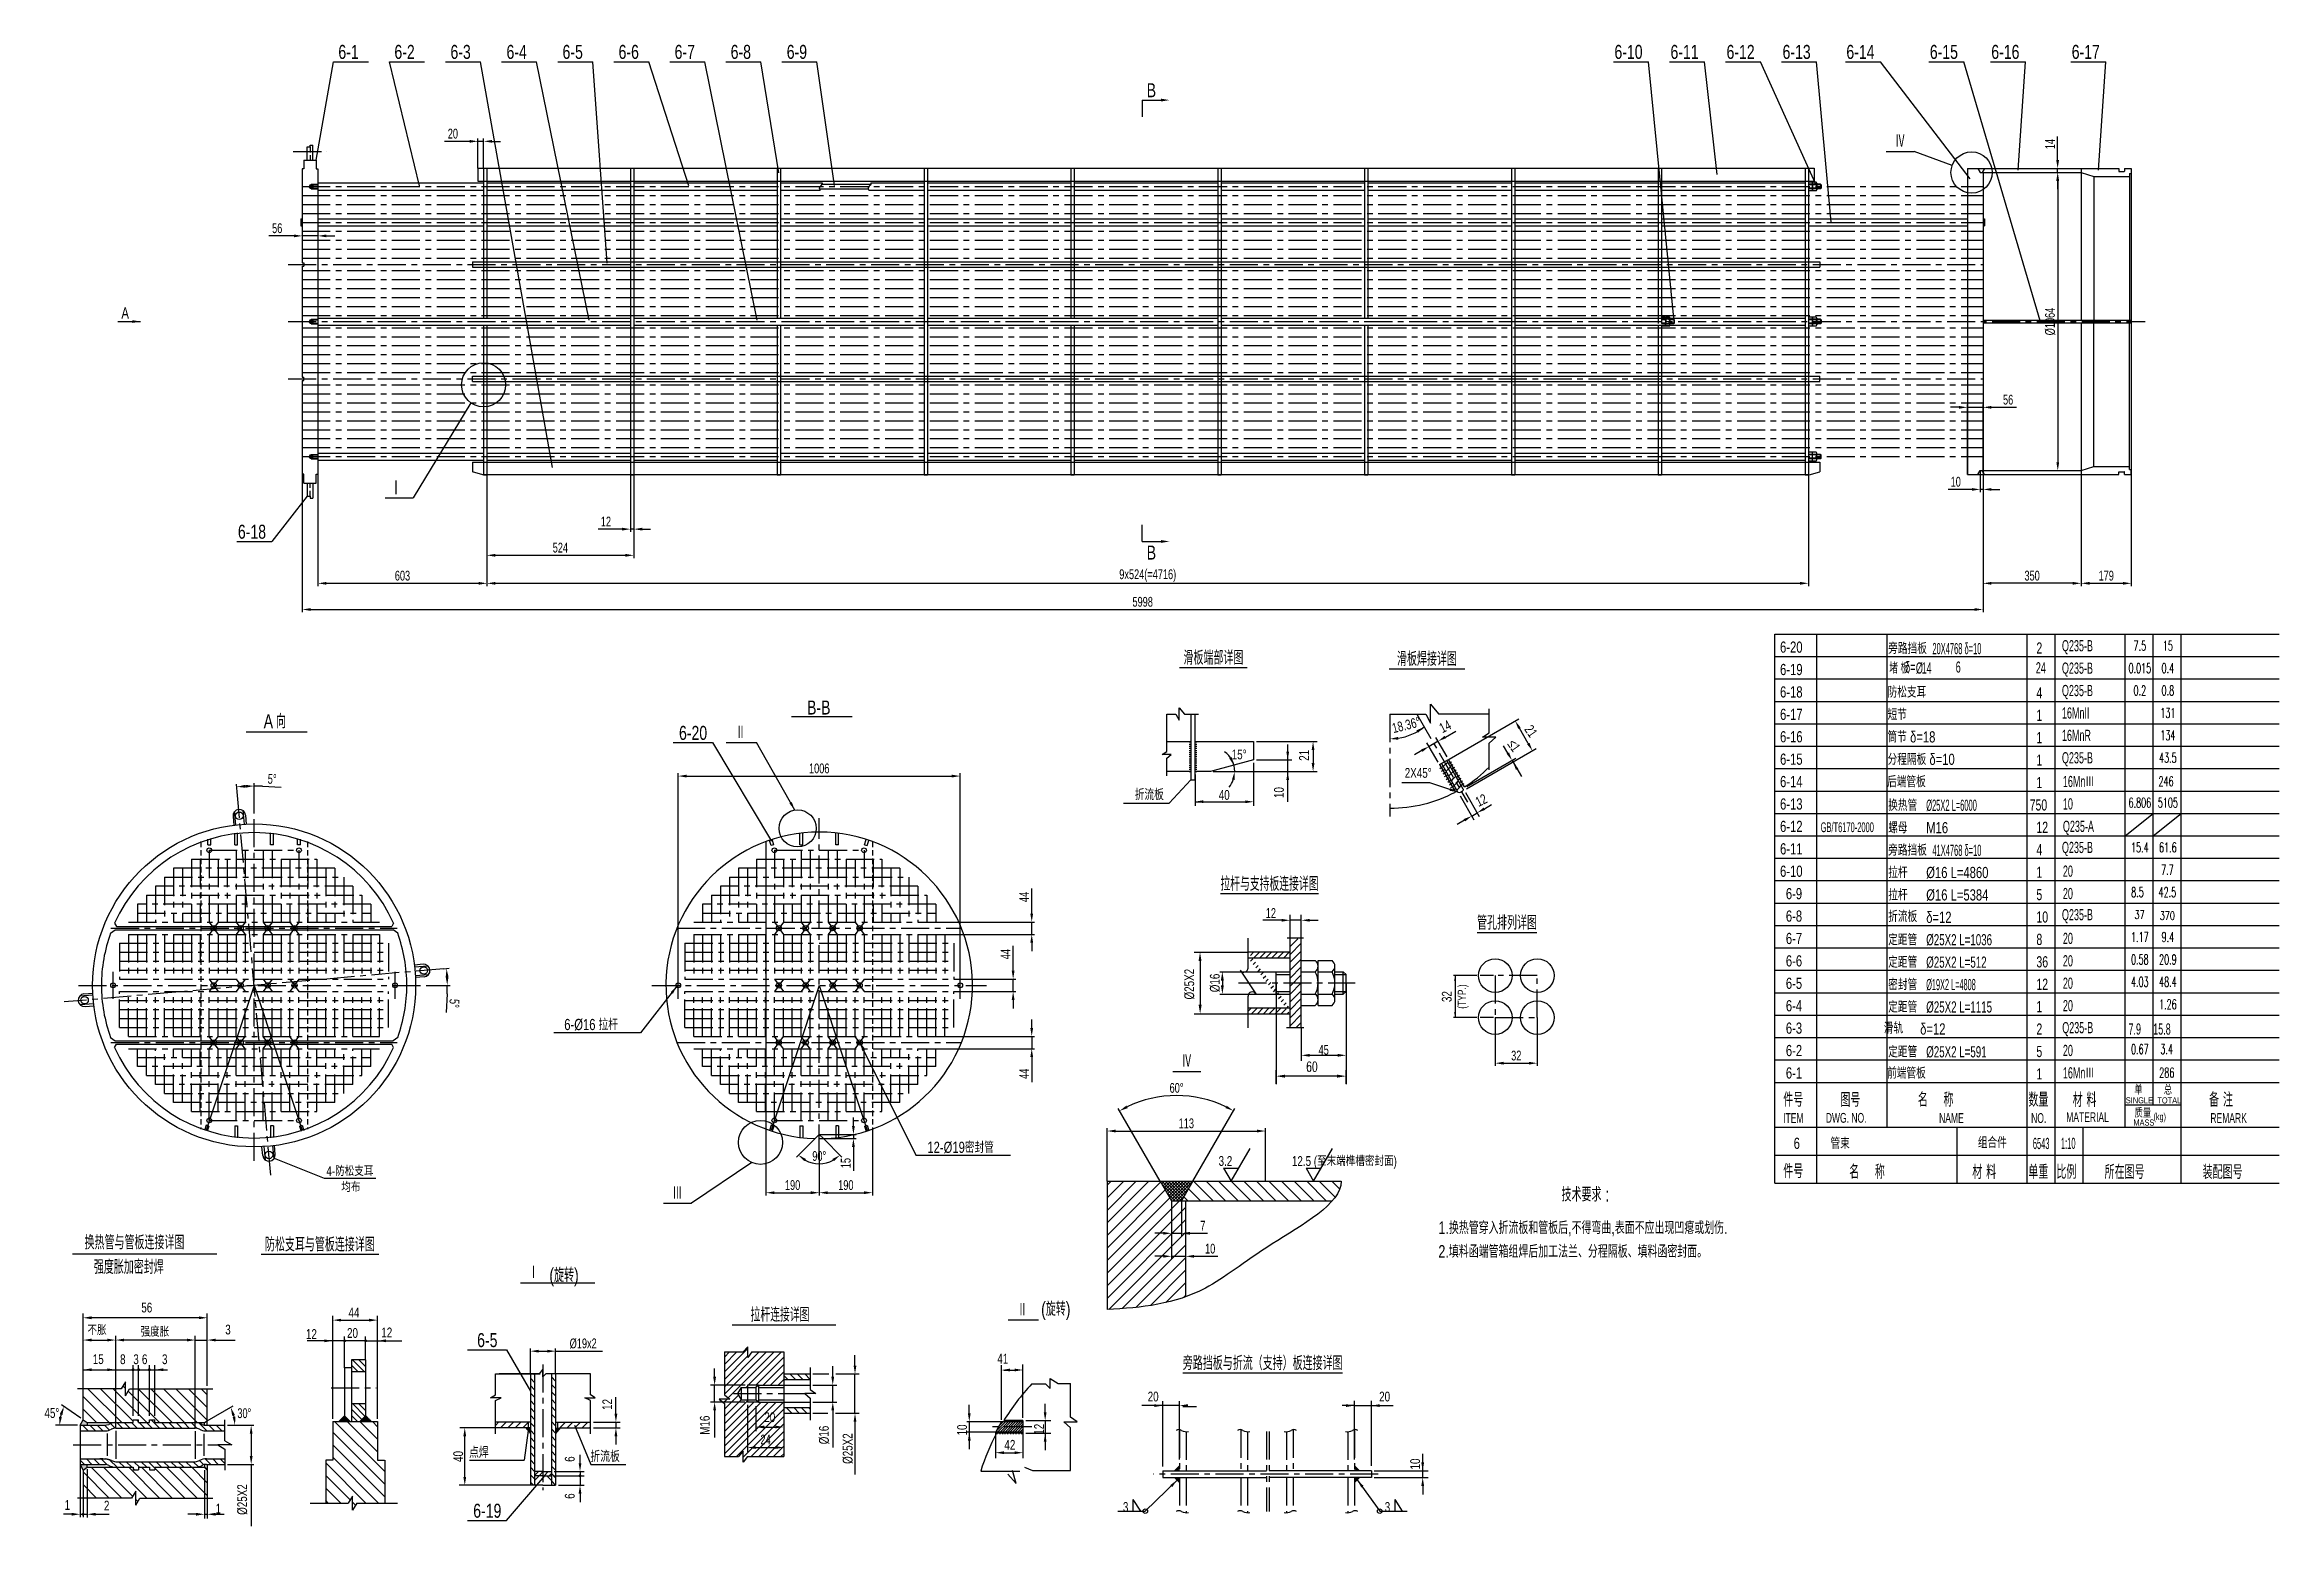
# Model space of a CAD drawing. Extents: x 34 to 831, y 17 to 546.
import ezdxf
from ezdxf.enums import TextEntityAlignment as Align

# ---------------------------------------------------------------- set-up
doc = ezdxf.new("R2010")
doc.units = 0
doc.header["$LTSCALE"] = 8
for name, pattern in [('CENTER', [2, 1.25, -0.25, 0.25, -0.25]), ('HIDDEN', [0.375, 0.25, -0.125]), ('PHANTOM', [2.5, 1.25, -0.25, 0.25, -0.25, 0.25, -0.25])]:
    doc.linetypes.add(name, pattern=pattern)
doc.layers.get('0').update_dxf_attribs({"color": 2, "linetype": 'CONTINUOUS'})
doc.layers.get('Defpoints').update_dxf_attribs({"linetype": 'CONTINUOUS'})
for name, color, linetype in [('2', 1, 'CONTINUOUS'), ('CEN', 3, 'CENTER'), ('D', 7, 'CONTINUOUS'), ('DIM', 2, 'CONTINUOUS'), ('HID', 4, 'HIDDEN'), ('NOZZLE', 2, 'CONTINUOUS'), ('OT', 1, 'CONTINUOUS'), ('PHAN', 6, 'PHANTOM')]:
    doc.layers.add(name, color=color, linetype=linetype)
doc.styles.add('HZ', font='simplex', dxfattribs={"width": 0.7, "bigfont": 'hztxt'})
doc.styles.add('ROMANS', font='romans')
doc.styles.get("Standard").update_dxf_attribs({"font": 'PV_E.shx', "width": 0.7, "bigfont": 'PV_C.shx'})
doc.dimstyles.get("Standard").update_dxf_attribs({"dimtxt": 0.18, "dimasz": 0.18, "dimexe": 0.18, "dimexo": 0.0625, "dimgap": 0.09, "dimtad": 0, "dimtih": 1, "dimtoh": 1, "dimzin": 0, "dimdsep": 46, "dimtxsty": 'Standard', "dimcen": 0.09, "dimadec": 0, "dimazin": 0, "dimtfac": 1, "dimtofl": 0, "dimtmove": 2, "dimatfit": 3, "dimfxl": 0, "dimtolj": 1, "dimarcsym": 0})
doc.dimstyles.new('STANDARD$0', dxfattribs={"dimtxt": 3.5, "dimasz": 3, "dimexe": 1, "dimexo": 0, "dimgap": 0.5, "dimtad": 1, "dimdec": 0, "dimlfac": 3, "dimrnd": 1.38778e-17, "dimzin": 0, "dimdsep": 46, "dimtxsty": 'Standard', "dimcen": -3, "dimclrd": 256, "dimclre": 256, "dimclrt": 2, "dimadec": 0, "dimazin": 0, "dimtp": 1, "dimtfac": 1, "dimtdec": 0, "dimtmove": 0, "dimatfit": 2, "dimfxl": 0, "dimtolj": 1, "dimtzin": 9, "dimlwd": -1, "dimlwe": -1, "dimarcsym": 0})
doc.dimstyles.new('STANDARD$2', dxfattribs={"dimtxt": 3.5, "dimasz": 3, "dimexe": 1.5, "dimexo": 1, "dimgap": 0.5, "dimtad": 1, "dimzin": 0, "dimdsep": 46, "dimtxsty": 'Standard', "dimcen": 0.09, "dimclrd": 7, "dimclre": 7, "dimclrt": 2, "dimadec": 0, "dimazin": 0, "dimtfac": 1, "dimtofl": 0, "dimtmove": 2, "dimatfit": 3, "dimfxl": 0, "dimtolj": 1, "dimlwd": 25, "dimlwe": 25, "dimarcsym": 0})
pattern_1 = [(45, (-1070.9899, -1745.8661), (-0.35355339, 0.35355339), []), (135, (-1070.9899, -1745.8661), (-0.35355339, -0.35355339), [])]
pattern_2 = [(135, (-0.3992, -5.7), (-2.245064, -2.245064), [])]

msp = doc.modelspace()

# ---------------------------------------------------------------- texts
for s, height, width, p in [('6-1', 5, 0.75, (141.974, 540.813)), ('6-2', 5, 0.75, (161.974, 540.813)), ('6-3', 5, 0.75, (181.974, 540.813)), ('6-4', 5, 0.75, (201.974, 540.813)), ('6-5', 5, 0.75, (221.974, 540.813)), ('6-6', 5, 0.75, (241.974, 540.813)), ('6-7', 5, 0.75, (261.974, 540.813)), ('6-8', 5, 0.75, (281.974, 540.813)), ('6-9', 5, 0.75, (301.974, 540.813)), ('6-10', 5, 0.75, (598.754, 540.813)), ('6-11', 5, 0.75, (618.754, 540.813)), ('6-12', 5, 0.75, (638.754, 540.813)), ('6-13', 5, 0.75, (658.754, 540.813)), ('6-14', 5, 0.75, (681.517, 540.813)), ('6-15', 5, 0.75, (711.308, 540.813)), ('6-16', 5, 0.75, (733.241, 540.813)), ('6-17', 5, 0.75, (761.936, 540.813)), ('6-18', 5, 0.75, (107.522, 369.553)), ('6-20', 5, 0.75, (264.933, 297.748)), ('6-%%c16 拉杆', 4, 0.75, (228.541, 194.159)), ('12-%%c19密封管', 4, 0.75, (360.411, 150.33)), ('6', 4, 0.75, (658.817, 151.759)), ('6543', 4, 0.4, (746.017, 151.696)), ('1:10', 4, 0.5, (755.675, 151.759)), ('(旋转)', 5, 0.75, (218.885, 104.235)), ('(旋转)', 5, 0.75, (394.375, 92.156)), ('6-5', 5, 0.75, (191.5, 81.007)), ('6-19', 5, 0.75, (191.5, 20.105))]:
    msp.add_text(s, height=height, dxfattribs=dict(width=width)).set_placement(p, align=Align.CENTER)
for s, height, width, p in [('%%u 滑板端部详图 ', 5, 0.75, (438.554, 324.58)), ('%%u  滑板焊接详图  ', 5, 0.75, (513.343, 324.157)), ('Q235-B', 4, 0.6, (753.434, 329.358)), ('堵 板', 4, 0.6, (691.8, 321.408)), ('        δ=  ', 4, 0.6, (690.358, 321.744)), ('%%c     ', 4, 0.6, (701.304, 321.403)), ('14', 4, 0.6, (703.351, 321.403)), ('6', 4, 0.6, (715.526, 321.744)), ('Q235-B', 4, 0.6, (753.434, 321.358)), ('Q235-B', 4, 0.6, (753.434, 313.358)), ('向', 5, 0.75, (116.054, 301.909)), ('16MnII', 4, 0.6, (753.434, 305.358)), ('16MnR', 4, 0.6, (753.434, 297.358)), ('Q235-B', 4, 0.6, (753.434, 289.358)), ('16MnⅢ', 4, 0.6, (753.78, 280.9)), ('10', 4, 0.6, (753.78, 272.9)), ('GB/T6170-2000', 3.5, 0.5, (667.322, 264.826)), ('Q235-A', 4, 0.6, (753.78, 264.9)), ('Q235-B', 4, 0.6, (753.434, 257.358)), ('20', 4, 0.6, (753.78, 248.9)), ('20', 4, 0.6, (753.78, 240.9)), ('%%u管孔排列详图', 5, 0.75, (544.707, 229.981)), ('Q235-B', 4, 0.6, (753.434, 233.358)), ('20', 4, 0.6, (753.78, 224.9)), ('20', 4, 0.6, (753.78, 216.9)), ('20', 4, 0.6, (753.78, 208.9)), ('20', 4, 0.6, (753.78, 200.9)), ('Q235-B', 4, 0.6, (753.533, 193.035)), ('15.8', 4, 0.6, (786.009, 192.552)), ('20', 4, 0.6, (753.78, 184.9)), ('16MnⅢ', 4, 0.6, (753.78, 176.9)), ('管束', 4, 0.75, (670.842, 151.759)), ('组合件', 4, 0.75, (723.415, 152.014)), ('3.2', 3.5, 0.75, (452.472, 145.681)), ('12.5 (至末端榫槽密封面)', 3.5, 0.75, (478.639, 145.681)), ('技术要求 :', 5, 0.75, (574.856, 132.978)), ('换热管与管板连接详图', 5, 0.75, (47.782, 115.877)), ('%%U 防松支耳与管板连接详图 ', 5, 0.75, (110.761, 115.138)), ('1.换热管穿入折流板和管板后,不得弯曲,表面不应出现凹瘪或划伤.', 4.5, 0.75, (530.9, 121.358)), ('强度胀加密封焊', 5, 0.75, (51.091, 107.121)), ('2.填料函端管箱组焊后加工法兰、分程隔板、填料函密封面。', 4.5, 0.75, (530.9, 112.913)), ('%%u旁路挡板与折流（支持）板连接详图', 5, 0.75, (439.712, 72.799)), ('20', 3.5, 0.75, (427.162, 61.62)), ('20', 3.5, 0.75, (509.774, 61.62)), ('点焊', 4, 0.7, (185.011, 41.46)), ('折流板', 4, 0.7, (228.292, 40.011)), ('3', 3.5, 0.75, (418.329, 22.205)), ('3', 3.5, 0.75, (511.769, 22.205))]:
    msp.add_text(s, height=height, dxfattribs=dict(width=width)).set_placement(p)
at = {"linetype": 'Continuous'}
for s, height, width, p in [('旁路挡板', 4, 0.75, (691.429, 328.418)), ('20X4768 δ=10', 4, 0.5, (707.204, 328.334)), ('2', 4, 0.7, (744.322, 328.53)), ('防松支耳', 4, 0.75, (691.215, 312.822)), ('4', 4, 0.7, (744.322, 312.53)), ('短节', 4, 0.75, (691.215, 304.822)), ('1', 4, 0.7, (744.322, 304.53)), ('筒节 δ=18', 4, 0.75, (691.215, 296.822)), ('1', 4, 0.7, (744.322, 296.53)), ('分程隔板 δ=10', 4, 0.75, (691.215, 288.822)), ('1', 4, 0.7, (744.322, 288.53)), ('后端管板 ', 4, 0.75, (691.043, 280.86)), ('1', 4, 0.7, (744.322, 280.53)), ('换热管', 4, 0.75, (691.429, 272.418)), ('%%c25X2 L=6000', 4, 0.5, (704.997, 272.418)), ('750', 4, 0.7, (741.918, 272.53)), ('螺母', 4, 0.75, (691.429, 264.418)), ('M16', 4, 0.75, (704.997, 264.418)), ('12', 4, 0.7, (744.322, 264.53)), ('旁路挡板', 4, 0.75, (691.429, 256.418)), ('41X4768 δ=10', 4, 0.5, (707.204, 256.334)), ('4', 4, 0.7, (744.322, 256.53)), ('%%U拉杆与支持板连接详图', 5, 0.7, (453.121, 243.861)), ('拉杆', 4, 0.75, (691.429, 248.418)), ('%%c16 L=4860', 4, 0.75, (704.997, 248.418)), ('1', 4, 0.7, (744.322, 248.53)), ('拉杆', 4, 0.75, (691.429, 240.418)), ('%%c16 L=5384', 4, 0.75, (704.997, 240.418)), ('5', 4, 0.7, (744.322, 240.53)), ('折流板', 4, 0.75, (691.429, 232.745)), ('δ=12', 4, 0.75, (704.997, 232.418)), ('10', 4, 0.7, (744.322, 232.53)), ('定距管', 4, 0.75, (691.429, 224.418)), ('%%c25X2 L=1036', 4, 0.65, (704.997, 224.418)), ('8', 4, 0.7, (744.322, 224.53)), ('定距管', 4, 0.75, (691.429, 216.418)), ('%%c25X2 L=512', 4, 0.65, (704.997, 216.418)), ('36', 4, 0.7, (744.322, 216.53)), ('密封管', 4, 0.75, (691.429, 208.418)), ('%%C19X2 L=4808', 4, 0.45, (704.997, 208.418)), ('12', 4, 0.7, (744.322, 208.53)), ('定距管', 4, 0.75, (691.429, 200.418)), ('%%c25X2 L=1115', 4, 0.65, (704.997, 200.418)), ('1', 4, 0.7, (744.322, 200.53)), (' 滑轨', 4, 0.75, (688.723, 192.897)), ('2', 4, 0.7, (744.322, 192.53)), ('7.9', 4, 0.6, (777.176, 192.552)), ('定距管', 4, 0.75, (691.429, 184.418)), ('%%c25X2 L=591', 4, 0.65, (704.997, 184.418)), ('5', 4, 0.7, (744.322, 184.53)), ('前端管板 ', 4, 0.75, (691.043, 176.86)), ('1', 4, 0.7, (744.322, 176.53)), ('拉杆连接详图', 5, 0.7, (285.459, 90.08))]:
    msp.add_text(s, height=height, dxfattribs=dict(at, width=width)).set_placement(p)
for s, height, style, width, p in [('7.5', 3.5, 'ROMANS', 0.6, (781.229, 329.619)), ('15', 3.5, 'ROMANS', 0.6, (791.229, 329.619)), ('0.015', 3.5, 'ROMANS', 0.6, (781.229, 321.619)), ('0.4', 3.5, 'ROMANS', 0.6, (791.229, 321.619)), ('0.2', 3.5, 'ROMANS', 0.6, (781.229, 313.619)), ('0.8', 3.5, 'ROMANS', 0.6, (791.229, 313.619)), ('131', 3.5, 'ROMANS', 0.6, (791.229, 305.619)), ('134', 3.5, 'ROMANS', 0.6, (791.229, 297.619)), ('43.5', 3.5, 'ROMANS', 0.6, (791.229, 289.619)), ('246', 3.5, 'ROMANS', 0.6, (790.596, 281.215)), ('6.806', 3.5, 'ROMANS', 0.6, (781.229, 273.619)), ('5105', 3.5, 'ROMANS', 0.6, (791.229, 273.619)), ('15.4', 3.5, 'ROMANS', 0.6, (781.229, 257.619)), ('61.6', 3.5, 'ROMANS', 0.6, (791.229, 257.619)), ('7.7', 3.5, 'ROMANS', 0.6, (791.058, 249.631)), ('8.5', 3.5, 'ROMANS', 0.6, (780.385, 241.652)), ('42.5', 3.5, 'ROMANS', 0.6, (791.058, 241.631)), ('37', 3, 'HZ', 0.7, (781.141, 233.847)), ('370', 3, 'HZ', 0.7, (791.058, 233.523)), ('1.17', 3.5, 'ROMANS', 0.6, (781.229, 225.619)), ('9.4', 3.5, 'ROMANS', 0.6, (791.229, 225.619)), ('0.58', 3.5, 'ROMANS', 0.6, (781.229, 217.619)), ('20.9', 3.5, 'ROMANS', 0.6, (791.229, 217.619)), ('4.03', 3.5, 'ROMANS', 0.6, (781.229, 209.619)), ('48.4', 3.5, 'ROMANS', 0.6, (791.229, 209.619)), ('1.26', 3.5, 'ROMANS', 0.6, (791.229, 201.619)), ('0.67', 3.5, 'ROMANS', 0.6, (781.229, 185.619)), ('3.4', 3.5, 'ROMANS', 0.6, (790.798, 185.619)), ('286', 3.5, 'ROMANS', 0.6, (790.854, 177.215))]:
    msp.add_text(s, height=height, dxfattribs=dict(style=style, width=width)).set_placement(p, align=Align.CENTER)
for s, height, width, p in [('24', 4, 0.6, (745.904, 323.5)), ('4-防松支耳', 3.5, 0.75, (142.45, 144.081)), ('均布', 3.5, 0.75, (142.808, 138.391)), ('56', 3.5, 0.75, (69.986, 95.137)), ('不胀', 3.5, 0.75, (52.235, 87.287)), ('强度胀', 3.5, 0.75, (72.869, 86.745)), ('3', 3.5, 0.75, (98.954, 87.287)), ('15', 3.5, 0.75, (52.663, 76.685)), ('8', 3.5, 0.75, (61.421, 76.685)), ('3', 3.5, 0.75, (66.153, 76.685)), ('6', 3.5, 0.75, (69.223, 76.685)), ('3', 3.5, 0.75, (76.391, 76.685)), ('45%%D', 3.5, 0.75, (36.123, 57.495)), ('20', 3.5, 0.75, (292.307, 55.995))]:
    msp.add_text(s, height=height, dxfattribs=dict(width=width)).set_placement(p, align=Align.MIDDLE)
at = {"width": 0.75}
for s, rotation, p in [('18.36%%d', 14.029439, (519.424, 303.082)), ('21', 304.985514, (563.987, 300.904)), ('≤1', 304.985514, (557.903, 295.704)), ('%%C25X2', 90, (104.012, 26.603))]:
    msp.add_text(s, height=3.5, rotation=rotation, dxfattribs=at).set_placement(p, align=Align.MIDDLE)
for s, p in [('15%%d', (459.808, 292.554)), ('2X45%%D', (523.705, 285.96)), ('40', (454.48, 278.096)), ('2', (55.665, 24.444))]:
    msp.add_text(s, height=3.5, dxfattribs=at).set_placement(p, align=Align.MIDDLE_CENTER)
at = {"linetype": 'Continuous', "width": 0.75}
for s, p in [('21', (482.929, 292.243)), ('10', (473.994, 278.947)), ('12', (234.283, 60.548)), ('40', (181.098, 41.981)), ('6', (220.928, 41.043)), ('6', (220.928, 27.832))]:
    msp.add_text(s, height=3.5, rotation=90, dxfattribs=at).set_placement(p, align=Align.MIDDLE)
msp.add_text('折流板', height=4, dxfattribs=at).set_placement((427.748, 278.434), align=Align.MIDDLE)
at = {"width": 0.75}
for s, height, p in [('32', 3.5, (535.645, 206.128)), ('(TYP.)', 3, (540.786, 206.128))]:
    msp.add_text(s, height=height, rotation=90, dxfattribs=at).set_placement(p, align=Align.CENTER)
at = {"linetype": 'ByBlock', "style": 'HZ', "width": 0.7}
msp.add_text('60', height=3.5, dxfattribs=at).set_placement((483.657, 179.37))
at = {"color": 2, "width": 0.75}
for s, p in [('20', (141.443, 84.303)), ('44', (141.964, 91.587)), ('12', (153.675, 84.493)), ('12', (126.781, 83.922))]:
    msp.add_text(s, height=3.5, dxfattribs=at).set_placement(p)
at = {"width": 0.75}
for s, rotation, p in [('41', 360, (373.502, 75.135)), ('10', 90, (362.675, 49.488)), ('42', 360, (376.033, 44.379)), ('12', 90, (390.131, 49.747)), ('10', 90, (524.347, 37.343))]:
    msp.add_text(s, height=3.5, rotation=rotation, dxfattribs=at).set_placement(p)
for s, p in [('M16', (269.119, 53.151)), ('%%12916', (311.619, 49.643)), ('%%12925X2', (320.089, 44.78))]:
    msp.add_text(s, height=3.5, rotation=90, dxfattribs=at).set_placement(p, align=Align.MIDDLE_CENTER)
at = {"linetype": 'ByBlock', "width": 0.75}
msp.add_text('1', height=3.5, dxfattribs=at).set_placement((41.617, 24.663), align=Align.MIDDLE)
at = {"char_height": 3.5, "attachment_point": 5}
for s, insert in [('12', (471.131, 235.945)), ('\\A1;45', (489.978, 187.077)), ('24', (290.805, 48.023)), ('\\A1;1', (95.519, 23.362))]:
    msp.add_mtext(s, dxfattribs=dict(at, insert=insert))
at = {"linetype": 'Continuous', "width": 0.75}
for tag, text, p in [('%%C25X2', '%%C25X2', (443.741, 210.554)), ('%%C16', '%%C12', (452.868, 210.989))]:
    msp.add_attdef(tag, text=text, height=3.5, rotation=90, dxfattribs=at).set_placement(p, align=Align.CENTER)
at = {"layer": 'DIM', "insert": (104.78, 57.4), "char_height": 3.5, "attachment_point": 5}
msp.add_mtext('\\A1;30%%D', dxfattribs=at)
at = {"layer": 'NOZZLE', "width": 0.75}
for s, p in [('6-20', (652.839, 328.866)), ('6-19', (652.839, 320.866)), ('6-18', (652.839, 312.866)), ('6-17', (652.839, 304.866)), ('6-16', (652.839, 296.866)), ('6-15', (652.839, 288.866)), ('6-14', (652.839, 280.866)), ('6-13', (652.839, 272.866)), ('6-12', (652.839, 264.866)), ('6-11', (652.839, 256.866)), ('6-10', (652.839, 248.866)), ('6-9', (654.906, 240.866)), ('6-8', (654.906, 232.866)), ('6-7', (654.906, 224.866)), ('6-6', (654.906, 216.866)), ('6-5', (654.906, 208.866)), ('6-4', (654.906, 200.866)), ('6-3', (654.906, 192.866)), ('6-2', (654.906, 184.866)), ('6-1', (654.906, 176.866))]:
    msp.add_text(s, height=4, dxfattribs=at).set_placement(p)
at = {"layer": 'OT', "width": 0.75}
for s, p in [('B', (426.809, 527.119)), ('Ⅳ', (693.884, 508.983)), ('I', (158.264, 385.435)), ('B', (426.809, 362.095)), ('B-B', (305.605, 306.803)), ('A', (111.7, 301.909)), ('Ⅱ', (280.077, 297.922)), ('Ⅳ', (439.302, 180.654)), ('Ⅲ', (257.533, 133.567)), ('Ⅰ', (206.169, 105.151)), ('Ⅱ', (380.706, 91.921))]:
    msp.add_text(s, height=5, dxfattribs=at).set_placement(p)
msp.add_text('A', height=4, dxfattribs=at).set_placement((62.27, 450.153), align=Align.MIDDLE)
at = {"layer": 'PHAN', "width": 0.75}
for s, p in [('14', (533.3, 302.539)), ('12', (546.189, 276.251))]:
    msp.add_text(s, height=3.5, rotation=26.553476, dxfattribs=at).set_placement(p, align=Align.MIDDLE)
at = {"layer": 'PHAN', "linetype": 'Continuous', "width": 0.75}
msp.add_text('δ=12', height=4, dxfattribs=at).set_placement((702.836, 192.569))

# ---------------------------------------------------------------- blocks, each defined once
blk = doc.blocks.new('MTO-12')
at = {"layer": 'D'}
for p, q in [((205.3, 349.24), (385.3, 349.24)), ((330.3, 341.24), (350.3, 341.24)), ((270.3, 313.24), (270.3, 333.24)), ((315.3, 313.24), (315.3, 333.24)), ((205.3, 323.24), (385.3, 323.24))]:
    blk.add_line(p, q, dxfattribs=at)
at = {"layer": 'OT'}
for p, q in [((205.3, 333.24), (385.3, 333.24)), ((205.3, 313.24), (385.3, 313.24))]:
    blk.add_line(p, q, dxfattribs=at)
at = {"layer": 'D'}
for s, height, width, p in [('件号 ', 5, 0.75, (208.27, 340.55)), ('图号', 5, 0.75, (228.65, 340.51)), ('名    称 ', 5, 0.75, (256.31, 340.55)), ('数量 ', 5, 0.75, (295.75, 340.55)), ('材 料 ', 5, 0.75, (311.53, 340.49)), ('SINGLE', 2.2, 0.75, (330.51, 341.76)), ('单', 3, 0.75, (333.57, 344.94)), ('TOTAL', 2.2, 0.75, (341.78, 341.71)), ('总', 3, 0.75, (344.12, 344.9)), ('备 注 ', 5, 0.75, (360.23, 340.55)), ('ITEM', 3.5, 0.65, (208.24, 334.77)), ('DWG. NO.', 3.5, 0.65, (223.46, 334.83)), ('NAME', 3.5, 0.65, (263.89, 334.77)), ('NO.', 3.5, 0.65, (296.73, 334.77)), ('MATERIAL', 3.5, 0.65, (309.25, 335.09)), ('MASS', 2.2, 0.75, (333.23, 333.8)), ('质量 ', 3, 0.75, (333.68, 336.69)), ('(kg)', 2.5, 0.75, (340.4, 335.76)), ('REMARK', 3.5, 0.65, (360.69, 334.77)), ('件号 ', 5, 0.75, (208.27, 315.05)), ('名    称 ', 5, 0.75, (231.82, 314.81)), ('材 料 ', 5, 0.75, (275.73, 314.76)), ('单重', 5, 0.75, (295.74, 314.76)), ('比例', 5, 0.75, (305.74, 314.76)), ('所在图号', 5, 0.75, (322.95, 314.76)), ('装配图号', 5, 0.75, (357.95, 314.76))]:
    blk.add_text(s, height=height, dxfattribs=dict(at, width=width)).set_placement(p)
blk = doc.blocks.new('*X6')
at = {"color": 0}
for p, q in [((45.09, 47.74), (46.59, 49.24)), ((47.74, 47.74), (49.24, 49.24)), ((50.39, 47.74), (51.89, 49.24)), ((53.05, 47.74), (54.55, 49.24)), ((55.7, 47.74), (57.2, 49.24)), ((58.35, 47.74), (59.85, 49.24)), ((61, 47.74), (62.5, 49.24)), ((63.65, 47.74), (65.15, 49.24)), ((66.3, 47.74), (67.8, 49.24)), ((68.95, 47.74), (70.45, 49.24)), ((71.61, 47.74), (73.11, 49.24)), ((74.26, 47.74), (75.76, 49.24)), ((76.91, 47.74), (78.41, 49.24)), ((79.56, 47.74), (81.06, 49.24)), ((82.21, 47.74), (83.71, 49.24)), ((44.01, 41.35), (44.39, 41.74)), ((45.55, 40.24), (47.05, 41.74)), ((48.2, 40.24), (49.7, 41.74)), ((50.85, 40.24), (52.35, 41.74)), ((53.5, 40.24), (55, 41.74)), ((56.15, 40.24), (57.65, 41.74)), ((58.8, 40.24), (60.3, 41.74)), ((61.45, 40.24), (62.95, 41.74)), ((64.11, 40.24), (65.61, 41.74)), ((66.76, 40.24), (68.26, 41.74)), ((69.41, 40.24), (70.91, 41.74)), ((72.06, 40.24), (73.56, 41.74)), ((74.71, 40.24), (76.21, 41.74)), ((77.36, 40.24), (78.86, 41.74)), ((80.02, 40.24), (81.52, 41.74)), ((82.67, 40.24), (83.78, 41.35))]:
    blk.add_line(p, q, dxfattribs=at)
blk = doc.blocks.new('*X7')
at = {"color": 0}
for p, q in [((80.38, 45.13), (78.88, 46.63)), ((79, 44.74), (78.88, 44.86)), ((80.23, 41.74), (78.88, 43.1)), ((80.38, 43.36), (79, 44.74)), ((80.38, 46.9), (79.54, 47.74))]:
    blk.add_line(p, q, dxfattribs=at)
blk = doc.blocks.new('*X8')
at = {"color": 0}
for p, q in [((42.89, 57.75), (43.53, 57.75)), ((42.89, 57), (43.53, 57)), ((42.89, 56.25), (43.53, 56.25)), ((45, 57.75), (45.62, 57.75)), ((45, 57), (45.62, 57)), ((45, 56.25), (45.62, 56.25)), ((42.89, 55.5), (43.53, 55.5)), ((42.89, 54.75), (43.53, 54.75)), ((42.89, 54), (43.53, 54)), ((42.89, 53.25), (43.53, 53.25)), ((42.89, 52.5), (43.53, 52.5)), ((42.89, 51.75), (43.53, 51.75)), ((42.89, 51), (43.53, 51)), ((42.89, 50.25), (43.53, 50.25)), ((42.89, 49.5), (43.53, 49.5)), ((42.89, 48.75), (43.53, 48.75)), ((42.89, 48), (43.53, 48)), ((45, 55.5), (45.62, 55.5)), ((45, 54.75), (45.62, 54.75)), ((45, 54), (45.62, 54)), ((45, 53.25), (45.62, 53.25)), ((45, 52.5), (45.62, 52.5)), ((45, 51.75), (45.62, 51.75)), ((45, 51), (45.62, 51)), ((45, 50.25), (45.62, 50.25)), ((45, 49.5), (45.62, 49.5)), ((45, 48.75), (45.62, 48.75)), ((45, 48), (45.62, 48)), ((42.89, 47.25), (43.53, 47.25)), ((45, 47.25), (45.62, 47.25))]:
    blk.add_line(p, q, dxfattribs=at)
blk = doc.blocks.new('*X10')
at = {"color": 0}
for p, q in [((148.77, 46.23), (149.35, 46.82)), ((149.35, 46.82), (149.84, 47.31)), ((149.41, 45.11), (149.99, 45.69)), ((149.99, 45.69), (150.49, 46.19)), ((150.06, 43.99), (150.64, 44.57)), ((150.64, 44.57), (151.14, 45.07)), ((150.71, 42.87), (151.29, 43.45)), ((151.29, 43.45), (151.78, 43.95)), ((151.93, 42.33), (152.43, 42.83)), ((151.35, 41.75), (151.93, 42.33)), ((152, 40.63), (152.58, 41.21)), ((152.58, 41.21), (153.08, 41.71))]:
    blk.add_line(p, q, dxfattribs=at)
blk = doc.blocks.new('*X9')
at = {"color": 0}
for p, q in [((132.93, 53.25), (133.32, 53.25)), ((133.32, 53.25), (133.82, 53.25)), ((135.3, 53.25), (135.8, 53.25)), ((135.8, 53.25), (136.14, 53.25)), ((132.93, 52.5), (133.32, 52.5)), ((132.93, 51.75), (133.32, 51.75)), ((132.93, 51), (133.32, 51)), ((132.93, 50.25), (133.32, 50.25)), ((132.93, 49.5), (133.32, 49.5)), ((132.93, 48.75), (133.32, 48.75)), ((132.93, 48), (133.32, 48)), ((133.32, 52.5), (133.82, 52.5)), ((133.32, 51.75), (133.82, 51.75)), ((133.32, 51), (133.82, 51)), ((133.32, 50.25), (133.82, 50.25)), ((133.32, 49.5), (133.82, 49.5)), ((133.32, 48.75), (133.82, 48.75)), ((133.32, 48), (133.82, 48)), ((135.3, 52.5), (135.8, 52.5)), ((135.3, 51.75), (135.8, 51.75)), ((135.3, 51), (135.8, 51)), ((135.3, 50.25), (135.8, 50.25)), ((135.3, 49.5), (135.8, 49.5)), ((135.3, 48.75), (135.8, 48.75)), ((135.3, 48), (135.8, 48)), ((135.8, 52.5), (136.14, 52.5)), ((135.8, 51.75), (136.14, 51.75)), ((135.8, 51), (136.14, 51)), ((135.8, 50.25), (136.14, 50.25)), ((135.8, 49.5), (136.14, 49.5)), ((135.8, 48.75), (136.14, 48.75)), ((135.8, 48), (136.14, 48)), ((132.93, 47.25), (133.32, 47.25)), ((133.32, 47.25), (133.82, 47.25)), ((135.3, 47.25), (135.8, 47.25)), ((135.8, 47.25), (136.14, 47.25))]:
    blk.add_line(p, q, dxfattribs=at)
blk = doc.blocks.new('*D11')
for p, q in [((551.2, 198.63), (551.2, 181.35)), ((566.2, 198.63), (566.2, 181.35)), ((554.2, 182.35), (563.2, 182.35))]:
    blk.add_line(p, q)
for points in [[(554.2, 182.85), (554.2, 181.85), (551.2, 182.35)], [(563.2, 182.85), (563.2, 181.85), (566.2, 182.35)]]:
    blk.add_solid(points)
at = {"layer": 'Defpoints', "color": 0}
for p in [(551.2, 198.63), (566.2, 198.63), (566.2, 182.35)]:
    blk.add_point(p, dxfattribs=at)
at = {"insert": (558.7, 185.06), "char_height": 3.5, "attachment_point": 5}
blk.add_mtext('\\A1;32', dxfattribs=at)
blk = doc.blocks.new('*D12')
for p, q in [((206.87, 71.46), (206.87, 80.56)), ((215.87, 71.46), (215.87, 80.56)), ((209.87, 79.56), (212.87, 79.56)), ((215.87, 79.56), (232.58, 79.56))]:
    blk.add_line(p, q)
for points in [[(209.87, 80.06), (209.87, 79.06), (206.87, 79.56)], [(212.87, 80.06), (212.87, 79.06), (215.87, 79.56)]]:
    blk.add_solid(points)
at = {"layer": 'Defpoints', "color": 0}
for p in [(215.87, 79.56), (206.87, 71.46), (215.87, 71.46)]:
    blk.add_point(p, dxfattribs=at)
at = {"insert": (225.72, 82.27), "char_height": 3.5, "attachment_point": 5}
blk.add_mtext('\\A1;%%c19x2', dxfattribs=at)
blk = doc.blocks.new('*D14')
for p, q in [((125.48, 501.57), (125.48, 476.64)), ((131.08, 501.57), (131.08, 476.64)), ((122.48, 477.64), (113.56, 477.64)), ((131.08, 477.64), (125.48, 477.64)), ((134.08, 477.64), (137.08, 477.64))]:
    blk.add_line(p, q)
for points in [[(122.48, 478.14), (122.48, 477.14), (125.48, 477.64)], [(134.08, 478.14), (134.08, 477.14), (131.08, 477.64)]]:
    blk.add_solid(points)
at = {"layer": 'Defpoints', "color": 0}
for p in [(125.48, 501.57), (131.08, 501.57), (125.48, 477.64)]:
    blk.add_point(p, dxfattribs=at)
at = {"color": 2, "insert": (116.52, 480.36), "char_height": 3.5, "attachment_point": 5}
blk.add_mtext('\\A1;56', dxfattribs=at)
blk = doc.blocks.new('*D15')
for p, q in [((742.28, 500.27), (752.94, 500.27)), ((751.94, 497.27), (751.94, 396.87)), ((742.28, 393.87), (752.94, 393.87))]:
    blk.add_line(p, q)
for points in [[(751.44, 497.27), (752.44, 497.27), (751.94, 500.27)], [(751.44, 396.87), (752.44, 396.87), (751.94, 393.87)]]:
    blk.add_solid(points)
at = {"layer": 'Defpoints', "color": 0}
for p in [(742.28, 500.27), (742.28, 393.87), (751.94, 393.87)]:
    blk.add_point(p, dxfattribs=at)
at = {"color": 2, "insert": (749.22, 447.07), "char_height": 3.5, "attachment_point": 5, "rotation": 90}
blk.add_mtext('\\A1;%%c1064', dxfattribs=at)
blk = doc.blocks.new('*D16')
for p, q in [((751.9, 504.67), (751.9, 513.16)), ((742.28, 501.67), (752.9, 501.67)), ((742.28, 500.27), (752.9, 500.27)), ((751.9, 500.27), (751.9, 501.67)), ((751.9, 497.27), (751.9, 494.27))]:
    blk.add_line(p, q)
for points in [[(751.4, 504.67), (752.4, 504.67), (751.9, 501.67)], [(751.4, 497.27), (752.4, 497.27), (751.9, 500.27)]]:
    blk.add_solid(points)
at = {"layer": 'Defpoints', "color": 0}
for p in [(742.28, 501.67), (742.28, 500.27), (751.9, 501.67)]:
    blk.add_point(p, dxfattribs=at)
at = {"color": 2, "insert": (749.19, 510.42), "char_height": 3.5, "attachment_point": 5, "rotation": 90}
blk.add_mtext('\\A1;14', dxfattribs=at)
blk = doc.blocks.new('*D17')
at = {"lineweight": 25}
for p, q in [((102.36, 277.88), (102, 281.99)), ((108.29, 272.78), (108.29, 282.27)), ((111.29, 281.2), (117.93, 280.92))]:
    blk.add_line(p, q, dxfattribs=at)
for start, end in [(92.41667, 92.58333), (87.58333, 90)]:
    blk.add_arc((108.29, 210.13), 71.13, start, end, dxfattribs=at)
for points in [[(105.11, 280.69), (105.05, 281.69), (102.09, 281)], [(105.28, 281.7), (105.3, 280.7), (108.29, 281.27)]]:
    blk.add_solid(points)
at = {"layer": 'Defpoints', "color": 0}
for p in [(104.15, 281.15), (102.36, 277.88), (108.29, 272.78), (108.29, 147.48), (114.21, 142.39)]:
    blk.add_point(p, dxfattribs=at)
at = {"insert": (114.72, 283.78), "char_height": 3.5, "attachment_point": 5, "rotation": 357.58333}
blk.add_mtext('\\A1;5°', dxfattribs=at)
blk = doc.blocks.new('*D18')
at = {"lineweight": 25}
for p, q in [((176.03, 216.06), (177.95, 216.23)), ((170.94, 210.13), (178.21, 210.13)), ((177.15, 207.14), (176.86, 200.5))]:
    blk.add_line(p, q, dxfattribs=at)
for start, end in [(2.49389, 2.50611), (357.50611, 0)]:
    blk.add_arc((108.29, 210.13), 68.93, start, end, dxfattribs=at)
for points in [[(176.65, 213.12), (177.65, 213.18), (176.95, 216.14)], [(177.65, 213.15), (176.65, 213.12), (177.21, 210.13)]]:
    blk.add_solid(points)
at = {"layer": 'Defpoints', "color": 0}
for p in [(176.03, 216.06), (45.64, 210.13), (170.94, 210.13), (177.1, 214.14), (40.54, 204.21)]:
    blk.add_point(p, dxfattribs=at)
at = {"insert": (179.72, 203.7), "char_height": 3.5, "attachment_point": 5, "rotation": 267.50611}
blk.add_mtext('\\A1;5°', dxfattribs=at)
blk = doc.blocks.new('*D19')
for p, q in [((259.62, 214.98), (259.62, 285.83)), ((262.62, 284.83), (357.27, 284.83)), ((360.27, 214.98), (360.27, 285.83))]:
    blk.add_line(p, q)
for points in [[(262.62, 285.33), (262.62, 284.33), (259.62, 284.83)], [(357.27, 285.33), (357.27, 284.33), (360.27, 284.83)]]:
    blk.add_solid(points)
at = {"layer": 'Defpoints', "color": 0}
for p in [(360.27, 284.83), (259.62, 214.98), (360.27, 214.98)]:
    blk.add_point(p, dxfattribs=at)
at = {"insert": (309.95, 287.55), "char_height": 3.5, "attachment_point": 5}
blk.add_mtext('\\A1;1006', dxfattribs=at)
blk = doc.blocks.new('*D20')
for p, q in [((322.15, 159.93), (322.15, 162.93)), ((309.95, 156.93), (323.15, 156.93)), ((309.95, 155.43), (323.15, 155.43)), ((322.15, 156.93), (322.15, 155.43)), ((322.15, 152.43), (322.15, 143.94))]:
    blk.add_line(p, q)
for points in [[(321.65, 159.93), (322.65, 159.93), (322.15, 156.93)], [(321.65, 152.43), (322.65, 152.43), (322.15, 155.43)]]:
    blk.add_solid(points)
at = {"layer": 'Defpoints', "color": 0}
for p in [(309.95, 156.93), (309.95, 155.43), (322.15, 155.43)]:
    blk.add_point(p, dxfattribs=at)
at = {"insert": (319.43, 146.69), "char_height": 3.5, "attachment_point": 5, "rotation": 90}
blk.add_mtext('\\A1;15', dxfattribs=at)
blk = doc.blocks.new('*D21')
at = {"lineweight": 25}
for p, q in [((308.47, 155.46), (301.85, 148.83)), ((311.43, 155.46), (318.05, 148.83))]:
    blk.add_line(p, q, dxfattribs=at)
blk.add_arc((309.95, 156.93), 10.46, 241.49546, 298.50454, dxfattribs=at)
for points in [[(304.66, 147.35), (305.26, 148.15), (302.55, 149.54)], [(314.64, 148.15), (315.24, 147.35), (317.34, 149.54)]]:
    blk.add_solid(points)
at = {"layer": 'Defpoints', "color": 0}
for p in [(308.47, 155.46), (309.95, 156.93), (309.95, 156.93), (311.43, 155.46), (307.24, 146.83)]:
    blk.add_point(p, dxfattribs=at)
at = {"insert": (309.95, 149.19), "char_height": 3.5, "attachment_point": 5}
blk.add_mtext('\\A1;90°', dxfattribs=at)
blk = doc.blocks.new('*D22')
for p, q in [((290.95, 158.84), (290.95, 135.12)), ((309.95, 150.43), (309.95, 135.12)), ((293.95, 136.12), (306.95, 136.12))]:
    blk.add_line(p, q)
for points in [[(293.95, 136.62), (293.95, 135.62), (290.95, 136.12)], [(306.95, 136.62), (306.95, 135.62), (309.95, 136.12)]]:
    blk.add_solid(points)
at = {"layer": 'Defpoints', "color": 0}
for p in [(290.95, 158.84), (309.95, 150.43), (309.95, 136.12)]:
    blk.add_point(p, dxfattribs=at)
at = {"insert": (300.45, 138.83), "char_height": 3.5, "attachment_point": 5}
blk.add_mtext('\\A1;190', dxfattribs=at)
blk = doc.blocks.new('*D23')
for p, q in [((328.95, 158.84), (328.95, 135.12)), ((309.95, 150.43), (309.95, 135.12)), ((312.95, 136.12), (325.95, 136.12))]:
    blk.add_line(p, q)
for points in [[(312.95, 136.62), (312.95, 135.62), (309.95, 136.12)], [(325.95, 136.62), (325.95, 135.62), (328.95, 136.12)]]:
    blk.add_solid(points)
at = {"layer": 'Defpoints', "color": 0}
for p in [(328.95, 158.84), (309.95, 150.43), (328.95, 136.12)]:
    blk.add_point(p, dxfattribs=at)
at = {"insert": (319.45, 138.83), "char_height": 3.5, "attachment_point": 5}
blk.add_mtext('\\A1;190', dxfattribs=at)
blk = doc.blocks.new('*D24')
for p, q in [((379.15, 215.33), (379.15, 224.25)), ((357.95, 212.33), (380.15, 212.33)), ((357.95, 207.93), (380.15, 207.93)), ((379.15, 207.93), (379.15, 212.33)), ((379.15, 204.93), (379.15, 201.93))]:
    blk.add_line(p, q)
for points in [[(378.65, 215.33), (379.65, 215.33), (379.15, 212.33)], [(378.65, 204.93), (379.65, 204.93), (379.15, 207.93)]]:
    blk.add_solid(points)
at = {"layer": 'Defpoints', "color": 0}
for p in [(357.95, 212.33), (357.95, 207.93), (379.15, 212.33)]:
    blk.add_point(p, dxfattribs=at)
at = {"insert": (376.44, 221.29), "char_height": 3.5, "attachment_point": 5, "rotation": 90}
blk.add_mtext('\\A1;44', dxfattribs=at)
blk = doc.blocks.new('*D25')
for p, q in [((385.78, 235.73), (385.78, 244.65)), ((354.75, 232.73), (386.78, 232.73)), ((385.78, 228.33), (385.78, 232.73)), ((354.75, 228.33), (386.78, 228.33)), ((385.78, 225.33), (385.78, 222.33))]:
    blk.add_line(p, q)
for points in [[(385.28, 235.73), (386.28, 235.73), (385.78, 232.73)], [(385.28, 225.33), (386.28, 225.33), (385.78, 228.33)]]:
    blk.add_solid(points)
at = {"layer": 'Defpoints', "color": 0}
for p in [(354.75, 232.73), (385.78, 232.73), (354.75, 228.33)]:
    blk.add_point(p, dxfattribs=at)
at = {"insert": (383.06, 241.69), "char_height": 3.5, "attachment_point": 5, "rotation": 90}
blk.add_mtext('\\A1;44', dxfattribs=at)
blk = doc.blocks.new('*D26')
for p, q in [((354.75, 191.93), (386.78, 191.93)), ((385.78, 194.93), (385.78, 197.93)), ((385.78, 191.93), (385.78, 187.53)), ((354.75, 187.53), (386.78, 187.53)), ((385.78, 184.53), (385.78, 175.62))]:
    blk.add_line(p, q)
for points in [[(385.28, 194.93), (386.28, 194.93), (385.78, 191.93)], [(385.28, 184.53), (386.28, 184.53), (385.78, 187.53)]]:
    blk.add_solid(points)
at = {"layer": 'Defpoints', "color": 0}
for p in [(354.75, 191.93), (354.75, 187.53), (385.78, 187.53)]:
    blk.add_point(p, dxfattribs=at)
at = {"insert": (383.06, 178.58), "char_height": 3.5, "attachment_point": 5, "rotation": 90}
blk.add_mtext('\\A1;44', dxfattribs=at)
blk = doc.blocks.new('*D27')
for p, q in [((131.08, 392.57), (131.08, 352.63)), ((191.38, 392.37), (191.38, 352.63)), ((134.08, 353.63), (188.38, 353.63))]:
    blk.add_line(p, q)
for points in [[(134.08, 354.13), (134.08, 353.13), (131.08, 353.63)], [(188.38, 354.13), (188.38, 353.13), (191.38, 353.63)]]:
    blk.add_solid(points)
at = {"layer": 'Defpoints', "color": 0}
for p in [(131.08, 392.57), (191.38, 392.37), (191.38, 353.63)]:
    blk.add_point(p, dxfattribs=at)
at = {"insert": (161.23, 356.35), "char_height": 3.5, "attachment_point": 5}
blk.add_mtext('\\A1;603', dxfattribs=at)
blk = doc.blocks.new('*D28')
for p, q in [((191.38, 392.37), (191.38, 362.63)), ((243.78, 392.37), (243.78, 362.63)), ((194.38, 363.63), (240.78, 363.63))]:
    blk.add_line(p, q)
for points in [[(194.38, 364.13), (194.38, 363.13), (191.38, 363.63)], [(240.78, 364.13), (240.78, 363.13), (243.78, 363.63)]]:
    blk.add_solid(points)
at = {"layer": 'Defpoints', "color": 0}
for p in [(191.38, 392.37), (243.78, 392.37), (243.78, 363.63)]:
    blk.add_point(p, dxfattribs=at)
at = {"insert": (217.58, 366.35), "char_height": 3.5, "attachment_point": 5}
blk.add_mtext('\\A1;524', dxfattribs=at)
blk = doc.blocks.new('*D29')
for p, q in [((242.58, 392.37), (242.58, 371.97)), ((243.78, 392.37), (243.78, 371.97)), ((239.58, 372.97), (231.08, 372.97)), ((243.78, 372.97), (242.58, 372.97)), ((246.78, 372.97), (249.78, 372.97))]:
    blk.add_line(p, q)
for points in [[(239.58, 373.47), (239.58, 372.47), (242.58, 372.97)], [(246.78, 373.47), (246.78, 372.47), (243.78, 372.97)]]:
    blk.add_solid(points)
at = {"layer": 'Defpoints', "color": 0}
for p in [(242.58, 392.37), (243.78, 392.37), (242.58, 372.97)]:
    blk.add_point(p, dxfattribs=at)
at = {"insert": (233.83, 375.68), "char_height": 3.5, "attachment_point": 5}
blk.add_mtext('\\A1;12', dxfattribs=at)
blk = doc.blocks.new('*D30')
for p, q in [((191.38, 392.37), (191.38, 352.63)), ((662.98, 392.37), (662.98, 352.63)), ((194.38, 353.63), (659.98, 353.63))]:
    blk.add_line(p, q)
for points in [[(194.38, 354.13), (194.38, 353.13), (191.38, 353.63)], [(659.98, 354.13), (659.98, 353.13), (662.98, 353.63)]]:
    blk.add_solid(points)
at = {"layer": 'Defpoints', "color": 0}
for p in [(191.38, 392.37), (662.98, 392.37), (662.98, 353.63)]:
    blk.add_point(p, dxfattribs=at)
at = {"insert": (427.18, 356.35), "char_height": 3.5, "attachment_point": 5}
blk.add_mtext('\\A1;9x524(=4716)', dxfattribs=at)
blk = doc.blocks.new('*D31')
for p, q in [((716.68, 416.45), (713.68, 416.45)), ((719.68, 392.47), (719.68, 417.45)), ((719.68, 416.45), (725.28, 416.45)), ((725.28, 393.87), (725.28, 417.45)), ((728.28, 416.45), (737.19, 416.45))]:
    blk.add_line(p, q)
for points in [[(716.68, 416.95), (716.68, 415.95), (719.68, 416.45)], [(728.28, 416.95), (728.28, 415.95), (725.28, 416.45)]]:
    blk.add_solid(points)
at = {"layer": 'Defpoints', "color": 0}
for p in [(725.28, 416.45), (719.68, 392.47), (725.28, 393.87)]:
    blk.add_point(p, dxfattribs=at)
at = {"insert": (734.23, 419.16), "char_height": 3.5, "attachment_point": 5}
blk.add_mtext('\\A1;56', dxfattribs=at)
blk = doc.blocks.new('*D32')
for p, q in [((725.28, 393.87), (725.28, 352.63)), ((760.28, 392.47), (760.28, 352.63)), ((757.28, 353.63), (728.28, 353.63))]:
    blk.add_line(p, q)
for points in [[(728.28, 354.13), (728.28, 353.13), (725.28, 353.63)], [(757.28, 354.13), (757.28, 353.13), (760.28, 353.63)]]:
    blk.add_solid(points)
at = {"layer": 'Defpoints', "color": 0}
for p in [(725.28, 393.87), (760.28, 392.47), (725.28, 353.63)]:
    blk.add_point(p, dxfattribs=at)
at = {"insert": (742.78, 356.35), "char_height": 3.5, "attachment_point": 5}
blk.add_mtext('\\A1;350', dxfattribs=at)
blk = doc.blocks.new('*D33')
for p, q in [((778.18, 446.57), (778.18, 352.63)), ((760.28, 392.47), (760.28, 352.63)), ((763.28, 353.63), (775.18, 353.63))]:
    blk.add_line(p, q)
for points in [[(763.28, 354.13), (763.28, 353.13), (760.28, 353.63)], [(775.18, 354.13), (775.18, 353.13), (778.18, 353.63)]]:
    blk.add_solid(points)
at = {"layer": 'Defpoints', "color": 0}
for p in [(778.18, 446.57), (760.28, 392.47), (778.18, 353.63)]:
    blk.add_point(p, dxfattribs=at)
at = {"insert": (769.23, 356.35), "char_height": 3.5, "attachment_point": 5}
blk.add_mtext('\\A1;179', dxfattribs=at)
blk = doc.blocks.new('*D34')
for p, q in [((724.28, 393.87), (724.28, 386.15)), ((725.28, 393.87), (725.28, 386.15)), ((721.28, 387.15), (712.78, 387.15)), ((725.28, 387.15), (724.28, 387.15)), ((728.28, 387.15), (731.28, 387.15))]:
    blk.add_line(p, q)
for points in [[(721.28, 387.65), (721.28, 386.65), (724.28, 387.15)], [(728.28, 387.65), (728.28, 386.65), (725.28, 387.15)]]:
    blk.add_solid(points)
at = {"layer": 'Defpoints', "color": 0}
for p in [(724.28, 393.87), (725.28, 393.87), (724.28, 387.15)]:
    blk.add_point(p, dxfattribs=at)
at = {"insert": (715.53, 389.87), "char_height": 3.5, "attachment_point": 5}
blk.add_mtext('\\A1;10', dxfattribs=at)
blk = doc.blocks.new('*D35')
for p, q in [((435.71, 133.22), (435.71, 120.63)), ((439.21, 133.22), (439.21, 120.63)), ((432.71, 121.63), (429.71, 121.63)), ((435.71, 121.63), (439.21, 121.63)), ((442.21, 121.63), (448.5, 121.63))]:
    blk.add_line(p, q)
for points in [[(432.71, 122.13), (432.71, 121.13), (435.71, 121.63)], [(442.21, 122.13), (442.21, 121.13), (439.21, 121.63)]]:
    blk.add_solid(points)
at = {"layer": 'Defpoints', "color": 0}
for p in [(435.71, 133.22), (439.21, 133.22), (439.21, 121.63)]:
    blk.add_point(p, dxfattribs=at)
at = {"insert": (446.85, 124.35), "char_height": 3.5, "attachment_point": 5}
blk.add_mtext('\\A1;7', dxfattribs=at)
blk = doc.blocks.new('*D36')
for p, q in [((440.71, 133.22), (440.71, 112.42)), ((435.71, 120.63), (435.71, 112.42)), ((432.71, 113.42), (429.71, 113.42)), ((435.71, 113.42), (440.71, 113.42)), ((443.71, 113.42), (452.2, 113.42))]:
    blk.add_line(p, q)
for points in [[(432.71, 113.92), (432.71, 112.92), (435.71, 113.42)], [(443.71, 113.92), (443.71, 112.92), (440.71, 113.42)]]:
    blk.add_solid(points)
at = {"layer": 'Defpoints', "color": 0}
for p in [(440.71, 133.22), (435.71, 120.63), (440.71, 113.42)]:
    blk.add_point(p, dxfattribs=at)
at = {"insert": (449.46, 116.13), "char_height": 3.5, "attachment_point": 5}
blk.add_mtext('\\A1;10', dxfattribs=at)
blk = doc.blocks.new('*D37')
at = {"lineweight": 25}
for p, q in [((431.67, 140.22), (416.65, 166.23)), ((443.25, 140.22), (458.26, 166.23))]:
    blk.add_line(p, q, dxfattribs=at)
blk.add_arc((437.46, 130.19), 40.61, 64.23325, 115.76675, dxfattribs=at)
for points in [[(420.04, 166.32), (419.57, 167.21), (417.15, 165.36)], [(455.35, 167.21), (454.88, 166.32), (457.76, 165.36)]]:
    blk.add_solid(points)
at = {"layer": 'Defpoints', "color": 0}
for p in [(444.51, 170.19), (431.67, 140.22), (443.25, 140.22), (435.71, 133.22), (439.21, 133.22)]:
    blk.add_point(p, dxfattribs=at)
at = {"insert": (437.46, 173.52), "char_height": 3.5, "attachment_point": 5}
blk.add_mtext('\\A1;60°', dxfattribs=at)
blk = doc.blocks.new('*D38')
for p, q in [((412.71, 140.22), (412.71, 159.14)), ((415.71, 158.14), (466.21, 158.14)), ((469.21, 140.22), (469.21, 159.14))]:
    blk.add_line(p, q)
for points in [[(415.71, 158.64), (415.71, 157.64), (412.71, 158.14)], [(466.21, 158.64), (466.21, 157.64), (469.21, 158.14)]]:
    blk.add_solid(points)
at = {"layer": 'Defpoints', "color": 0}
for p in [(469.21, 158.14), (412.71, 140.22), (469.21, 140.22)]:
    blk.add_point(p, dxfattribs=at)
at = {"insert": (440.96, 160.86), "char_height": 3.5, "attachment_point": 5}
blk.add_mtext('\\A1;113', dxfattribs=at)
blk = doc.blocks.new('*D39')
for p, q in [((125.48, 392.57), (125.48, 343.29)), ((725.28, 352.63), (725.28, 343.29)), ((128.48, 344.29), (722.28, 344.29))]:
    blk.add_line(p, q)
for points in [[(128.48, 344.79), (128.48, 343.79), (125.48, 344.29)], [(722.28, 344.79), (722.28, 343.79), (725.28, 344.29)]]:
    blk.add_solid(points)
at = {"layer": 'Defpoints', "color": 0}
for p in [(125.48, 392.57), (725.28, 352.63), (725.28, 344.29)]:
    blk.add_point(p, dxfattribs=at)
at = {"insert": (425.38, 347.01), "char_height": 3.5, "attachment_point": 5}
blk.add_mtext('\\A1;5998', dxfattribs=at)
blk = doc.blocks.new('*D40')
for p, q in [((185.18, 511.39), (176.26, 511.39)), ((188.18, 501.77), (188.18, 512.39)), ((190.18, 511.39), (188.18, 511.39)), ((190.18, 501.77), (190.18, 512.39)), ((193.18, 511.39), (196.18, 511.39))]:
    blk.add_line(p, q)
for points in [[(185.18, 511.89), (185.18, 510.89), (188.18, 511.39)], [(193.18, 511.89), (193.18, 510.89), (190.18, 511.39)]]:
    blk.add_solid(points)
at = {"layer": 'Defpoints', "color": 0}
for p in [(188.18, 511.39), (188.18, 501.77), (190.18, 501.77)]:
    blk.add_point(p, dxfattribs=at)
at = {"insert": (179.22, 514.11), "char_height": 3.5, "attachment_point": 5}
blk.add_mtext('\\A1;20', dxfattribs=at)

# ---------------------------------------------------------------- dimensions: what is measured, and where the dimension line sits
for base, p1, p2, picture, middle in [((188.176, 511.392), (190.176, 501.769), (188.176, 501.769), '*D40', (179.216, 514.108)), ((778.176, 353.63), (760.276, 392.469), (778.176, 446.569), '*D33', (769.226, 356.345)), ((725.276, 416.447), (719.676, 392.469), (725.276, 393.869), '*D31', (734.235, 419.162)), ((725.276, 344.291), (125.476, 392.569), (725.276, 352.63), '*D39', (425.376, 347.006)), ((191.376, 353.63), (131.076, 392.569), (191.376, 392.369), '*D27', (161.226, 356.345)), ((243.776, 363.63), (191.376, 392.369), (243.776, 392.369), '*D28', (217.576, 366.345)), ((242.576, 372.966), (243.776, 392.369), (242.576, 392.369), '*D29', (233.828, 375.682)), ((724.276, 387.152), (725.276, 393.869), (724.276, 393.869), '*D34', (715.528, 389.868)), ((725.276, 353.63), (760.276, 392.469), (725.276, 393.869), '*D32', (742.776, 356.345)), ((360.271, 284.835), (259.624, 214.985), (360.271, 214.985), '*D19', (309.947, 287.55)), ((309.947, 136.12), (290.947, 158.841), (309.947, 150.435), '*D22', (300.447, 138.835)), ((328.947, 136.12), (309.947, 150.435), (328.947, 158.841), '*D23', (319.447, 138.835))]:
    dim = msp.add_linear_dim(base=base, p1=p1, p2=p2, dimstyle='STANDARD$0', override={"dimgap": 0.8, "dimlfac": 10, "dimzin": 8, "dimclrt": 256, "dimadec": 2, "dimazin": 2, "dimtfac": 0.857143})
    dim.commit()
    dim.dimension.update_dxf_attribs({"geometry": picture, "text_midpoint": middle})
for base, p2, text, picture, middle in [((751.904, 501.669), (742.276, 501.669), '14', '*D16', (749.188, 510.417)), ((751.938, 393.869), (742.276, 393.869), '%%c1064', '*D15', (749.222, 447.069))]:
    dim = msp.add_linear_dim(base=base, p1=(742.276, 500.269), p2=p2, angle=90, text=text, dimstyle='STANDARD$0', override={"dimgap": 0.8, "dimlfac": 20, "dimzin": 8, "dimadec": 1, "dimtfac": 0.857143})
    dim.commit()
    dim.dimension.update_dxf_attribs({"geometry": picture, "text_midpoint": middle})
for base, p1, p2, text, override, picture, middle in [((125.476, 477.643), (131.076, 501.569), (125.476, 501.569), '56', {"dimgap": 0.8, "dimlfac": 20, "dimzin": 8, "dimadec": 1, "dimtfac": 0.857143}, '*D14', (116.516, 480.359)), ((662.976, 353.63), (191.376, 392.369), (662.976, 392.369), '9x524(=<>)', {"dimgap": 0.8, "dimlfac": 10, "dimzin": 8, "dimclrt": 256, "dimadec": 2, "dimazin": 2, "dimtfac": 0.857143}, '*D30', (427.176, 356.345)), ((566.202, 182.349), (551.202, 198.628), (566.202, 198.628), '32', {"dimgap": 0.8, "dimlfac": 10, "dimzin": 8, "dimclrt": 256, "dimadec": 2, "dimazin": 2, "dimtfac": 0.857143}, '*D11', (558.702, 185.064)), ((469.208, 158.141), (412.708, 140.22), (469.208, 140.22), '113', {"dimgap": 0.8, "dimlfac": 10, "dimzin": 8, "dimclrt": 256, "dimadec": 2, "dimazin": 2, "dimtfac": 0.857143}, '*D38', (440.958, 160.857)), ((439.208, 121.631), (435.708, 133.22), (439.208, 133.22), '7', {"dimgap": 0.8, "dimlfac": 10, "dimzin": 8, "dimclrt": 256, "dimadec": 2, "dimazin": 2, "dimtfac": 0.857143}, '*D35', (446.855, 124.346)), ((440.708, 113.419), (435.708, 120.631), (440.708, 133.22), '10', {"dimgap": 0.8, "dimlfac": 10, "dimzin": 8, "dimclrt": 256, "dimadec": 2, "dimazin": 2, "dimtfac": 0.857143}, '*D36', (449.455, 116.135)), ((215.868, 79.558), (206.868, 71.459), (215.868, 71.459), '%%c19x2', {"dimgap": 0.8, "dimlfac": 10, "dimzin": 8, "dimclrt": 256, "dimadec": 2, "dimazin": 2, "dimtfac": 0.857143}, '*D12', (225.723, 82.273))]:
    dim = msp.add_linear_dim(base=base, p1=p1, p2=p2, text=text, dimstyle='STANDARD$0', override=override)
    dim.commit()
    dim.dimension.update_dxf_attribs({"geometry": picture, "text_midpoint": middle})
for base, line1, line2, picture, middle in [((104.15, 281.146), ((114.213, 142.394), (102.359, 277.876)), ((108.286, 147.485), (108.286, 272.785)), '*D17', (114.72, 283.776)), ((177.098, 214.143), ((176.027, 216.062), (40.545, 204.208)), ((45.636, 210.135), (170.936, 210.135)), '*D18', (179.718, 203.697)), ((444.51, 170.185), ((431.666, 140.22), (435.708, 133.22)), ((443.249, 140.22), (439.208, 133.22)), '*D37', (437.458, 173.517)), ((307.241, 146.835), ((309.947, 156.935), (311.427, 155.455)), ((309.947, 156.935), (308.467, 155.455)), '*D21', (309.947, 149.194))]:
    dim = msp.add_angular_dim_2l(base=base, line1=line1, line2=line2, dimstyle='STANDARD$2', override={"dimexe": 1, "dimexo": 0, "dimgap": 0.8, "dimdec": 0, "dimlfac": 10, "dimzin": 8, "dimcen": -3, "dimclrd": 256, "dimclre": 256, "dimclrt": 256, "dimadec": 2, "dimazin": 2, "dimtfac": 0.857143, "dimtdec": 0, "dimtofl": 1, "dimtmove": 0, "dimatfit": 2})
    dim.commit()
    dim.dimension.update_dxf_attribs({"geometry": picture, "text_midpoint": middle})
for base, p1, p2, picture, middle in [((385.78, 232.735), (354.747, 228.335), (354.747, 232.735), '*D25', (383.064, 241.694)), ((379.153, 212.335), (357.947, 207.935), (357.947, 212.335), '*D24', (376.437, 221.294)), ((385.78, 187.535), (354.747, 191.935), (354.747, 187.535), '*D26', (383.064, 178.576)), ((322.145, 155.435), (309.947, 156.935), (309.947, 155.435), '*D20', (319.43, 146.687))]:
    dim = msp.add_linear_dim(base=base, p1=p1, p2=p2, angle=90, dimstyle='STANDARD$0', override={"dimgap": 0.8, "dimlfac": 10, "dimzin": 8, "dimclrt": 256, "dimadec": 2, "dimazin": 2, "dimtfac": 0.857143})
    dim.commit()
    dim.dimension.update_dxf_attribs({"geometry": picture, "text_midpoint": middle})

# ---------------------------------------------------------------- hatches: boundary and pattern name
h = msp.add_hatch()
h.set_pattern_fill('ANSI31', color=256, scale=12, style=0)
h.set_pattern_definition([(45, (-1131.2392, -1495.1517), (-1.0606602, 1.0606602), [])])
edge = h.paths.add_edge_path()
edge.add_line((462.978, 219.986), (477.978, 219.986))
edge.add_line((477.978, 221.986), (462.978, 221.986))
edge.add_line((477.978, 201.986), (462.978, 201.986))
edge.add_line((462.978, 199.986), (477.978, 199.986))
h = msp.add_hatch()
h.set_pattern_fill('ANSI31', color=256, style=0)
edge = h.paths.add_edge_path()
edge.add_line((435.708, 133.22), (431.666, 140.22))
edge.add_line((431.666, 140.22), (412.708, 140.22))
edge.add_line((412.708, 140.22), (412.708, 94.439))
edge.add_spline(control_points=[(412.708, 94.439), (422.328, 94.887), (431.823, 95.797), (440.708, 98.959)], knot_values=[58.4287999, 58.4287999, 58.4287999, 58.4287999, 86.7292199, 86.7292199, 86.7292199, 86.7292199], degree=3, periodic=0)
edge.add_line((440.708, 98.959), (440.708, 133.22))
edge.add_line((440.708, 133.22), (435.708, 133.22))
h = msp.add_hatch()
h.set_pattern_fill('ANSI37', color=256, scale=0.25, angle=90, style=0)
h.paths.add_polyline_path([(431.666, 140.22), (435.708, 133.22), (439.208, 133.22), (443.249, 140.22)])
h = msp.add_hatch()
h.set_pattern_fill('ANSI31', color=256, angle=90, style=0)
edge = h.paths.add_edge_path()
edge.add_line((443.249, 140.22), (439.208, 133.22))
edge.add_line((439.208, 133.22), (493.037, 133.22))
edge.add_spline(control_points=[(493.037, 133.22), (495.041, 135.518), (496.25, 137.86), (496.185, 140.22)], knot_values=[4.9517909, 4.9517909, 4.9517909, 4.9517909, 11.6961218, 11.6961218, 11.6961218, 11.6961218], degree=3, periodic=0)
edge.add_line((496.185, 140.22), (443.249, 140.22))
h = msp.add_hatch()
h.set_pattern_fill('ANSI31', color=256, scale=15, style=0)
h.set_pattern_definition([(45, (397.4575, -37.1984), (-1.325825, 1.325825), [])])
h.paths.add_polyline_path([(276.107, 63.96), (278.095, 62.487), (274.382, 62.487), (275.545, 61.324), (276.107, 60.829), (276.107, 41.966), (281.177, 41.966), (282.835, 43.848), (282.835, 39.977), (284.309, 41.966), (297.307, 41.966), (297.307, 61.414), (288.307, 61.414), (284.304, 61.414), (284.304, 62.214), (282.099, 62.214), (280.823, 64.414), (282.099, 66.614), (284.304, 66.614), (284.304, 67.414), (288.307, 67.414), (297.307, 67.414), (297.307, 79.27), (285.947, 79.27), (284.473, 77.282), (284.473, 81.152), (282.815, 79.27), (276.107, 79.27)])
h.paths.add_polyline_path([(287.771, 50.814), (293.84, 50.814), (293.84, 45.233), (287.771, 45.233)], flags=24)
h.paths.add_polyline_path([(289.272, 53.37), (295.341, 53.37), (295.341, 58.62), (289.272, 58.62)], flags=24)
h = msp.add_hatch()
h.set_pattern_fill('ANSI31', color=256, scale=0.5, angle=90, style=0)
h.set_pattern_definition([(135, (-358.5272, -68.1671), (-1.122532, -1.122532), [])])
h.paths.add_polyline_path([(144.829, 76.465), (148.079, 76.465), (148.079, 72.215), (144.829, 72.215)])
h.paths.add_polyline_path([(144.829, 72.215), (143.079, 72.215), (143.079, 76.465), (144.829, 76.465)])
h.paths.add_polyline_path([(144.829, 60.715), (148.079, 60.715), (148.079, 56.465), (146.079, 54.465), (144.829, 54.465)])
h.paths.add_polyline_path([(143.079, 60.715), (144.829, 60.715), (144.829, 54.465), (143.079, 54.465)])
h = msp.add_hatch()
h.set_pattern_fill('ANSI31', color=256, angle=90, style=0)
h.set_pattern_definition(pattern_2)
h.paths.add_polyline_path([(91.575, 66.17), (87.285, 66.17), (87.285, 54.112), (90.575, 54.112), (91.575, 54.69)])
h.paths.add_polyline_path([(87.285, 66.17), (63.838, 66.17), (62.338, 63.67), (62.338, 68.67), (60.838, 66.17), (58.893, 66.17), (58.893, 64.908), (58.893, 54.112), (65.075, 54.112), (65.075, 55.062), (67.066, 55.062), (67.066, 54.112), (70.894, 54.112), (70.894, 55.062), (72.885, 55.062), (72.885, 54.112), (87.285, 54.112)])
h.paths.add_polyline_path([(58.893, 66.17), (47.258, 66.17), (47.258, 55.112), (48.728, 54.112), (58.893, 54.112)])
h.paths.add_polyline_path([(91.575, 37.535), (90.575, 38.112), (72.885, 38.112), (72.885, 37.163), (70.894, 37.163), (70.894, 38.112), (67.066, 38.112), (67.066, 37.163), (65.075, 37.163), (65.075, 38.112), (48.728, 38.112), (47.258, 37.112), (47.258, 27.147), (64.53, 27.147), (66.03, 29.647), (66.03, 24.647), (67.53, 27.147), (91.575, 27.147)])
h = msp.add_hatch()
h.set_pattern_fill('ANSI31', color=256, scale=15, angle=90, style=0)
h.set_pattern_definition([(135, (397.4575, -37.1984), (-1.325825, -1.325825), [])])
h.paths.add_polyline_path([(306.709, 69.414), (306.709, 71.414), (297.307, 71.414), (297.307, 69.414)])
h.paths.add_polyline_path([(297.307, 59.414), (297.307, 57.414), (306.709, 57.414), (306.709, 59.414)])
h = msp.add_hatch(color=256)
h.paths.add_polyline_path([(47.258, 55.112), (46.205, 53.112), (48.728, 53.112), (48.728, 54.112)])
h.paths.add_polyline_path([(46.205, 39.112), (47.258, 37.112), (48.728, 38.112), (48.728, 39.112)])
h = msp.add_hatch()
h.set_pattern_fill('ANSI31', color=256, scale=15, angle=90, style=0)
h.set_pattern_definition([(135, (169.9715, -43.3199), (-1.325825, -1.325825), [])])
h.paths.add_polyline_path([(58.893, 54.112), (58.593, 54.112, 0.0865955), (56.421, 53.444, -0.0733416), (53.319, 53.112), (46.205, 53.112), (46.205, 51.112), (55.274, 51.112, 0.1109419), (57.333, 51.668, -0.0834822), (58.893, 52.113)])
h.paths.add_polyline_path([(87.285, 54.112), (72.885, 54.112), (72.885, 55.062), (70.894, 55.062), (70.894, 54.112), (67.066, 54.112), (67.066, 55.062), (65.075, 55.062), (65.075, 54.112), (58.893, 54.112), (58.893, 52.112), (87.285, 52.112)])
h.paths.add_polyline_path([(57.333, 40.556, 0.0680647), (53.965, 41.112), (46.205, 41.112), (46.205, 39.112), (55.254, 39.112, -0.1024155), (56.421, 38.78, 0.0858636), (58.574, 38.115, 0.0007265), (58.593, 38.112), (65.075, 38.112), (65.075, 37.163), (67.066, 37.163), (67.066, 38.112), (70.894, 38.112), (70.894, 37.163), (72.885, 37.163), (72.885, 38.112), (87.576, 38.112, 0.0865955), (89.748, 38.78, -0.1479091), (91.259, 39.112), (97.793, 39.112), (97.793, 41.112), (90.895, 41.112, 0.1109419), (88.836, 40.556, -0.0830109), (87.285, 40.112), (58.884, 40.112, -0.0830109)])
h.paths.add_polyline_path([(97.793, 53.112), (91.259, 53.112, -0.1479091), (89.748, 53.444, 0.0865955), (87.576, 54.112), (87.285, 54.112), (87.285, 52.112, -0.0830216), (88.836, 51.668, 0.1109419), (90.895, 51.112), (97.793, 51.112)])
at = {"linetype": 'Continuous'}
h = msp.add_hatch(dxfattribs=at)
h.set_pattern_fill('ANSI31', color=256, scale=5, style=0)
h.set_pattern_definition([(225, (691.498, 260.6953), (0.4419417, -0.4419417), [])])
h.paths.add_polyline_path([(374.999, 54.392, 0.0057137), (374.047, 52.769, 0.0008786), (373.904, 52.517), (382.664, 52.517), (382.664, 54.392)])
h.paths.add_polyline_path([(382.664, 50.642), (382.664, 52.517), (373.904, 52.517, 0.0064952), (372.873, 50.642), (373.488, 50.642)])
h = msp.add_hatch(dxfattribs=at)
h.set_pattern_fill('ANSI37', color=256, scale=4, style=0)
h.set_pattern_definition(pattern_1)
h.paths.add_polyline_path([(438.538, 38.661), (436.738, 36.861), (438.538, 36.861)])
h.paths.add_polyline_path([(438.538, 32.661), (438.538, 34.461), (436.738, 34.461)])
h = msp.add_hatch(dxfattribs=at)
h.set_pattern_fill('ANSI37', color=256, scale=4, style=0)
h.set_pattern_definition(pattern_1)
h.paths.add_polyline_path([(500.996, 36.861), (502.796, 36.861), (500.996, 38.661)])
h.paths.add_polyline_path([(502.796, 34.461), (500.996, 34.461), (500.996, 32.661)])
at = {"layer": 'DIM'}
h = msp.add_hatch(dxfattribs=at)
h.set_pattern_fill('ANSI31', color=256, angle=90, style=0)
h.set_pattern_definition(pattern_2)
h.paths.add_polyline_path([(152.329, 40.715), (152.329, 54.465), (136.328, 54.465), (136.328, 40.715), (133.829, 40.715), (133.829, 25.337), (141.884, 25.337), (143.384, 27.837), (143.384, 22.837), (144.884, 25.337), (154.896, 25.337), (154.896, 40.715)])

# ---------------------------------------------------------------- linework, layer by layer
for p, q in [((130.476, 504.719), (136.612, 539.788)), ((167.269, 495.483), (156.612, 539.788)), ((214.785, 395.01), (189.112, 539.788)), ((227.851, 447.6), (209.112, 539.788)), ((234.255, 467.955), (229.112, 539.788)), ((263.427, 495.46), (249.112, 539.788)), ((287.854, 447.512), (269.112, 539.788)), ((295.595, 500.12), (289.112, 539.788)), ((315.417, 495.576), (309.112, 539.788)), ((615.076, 447.069), (605.892, 539.788)), ((630.338, 499.496), (625.892, 539.788)), ((665.936, 495.269), (645.892, 539.788)), ((671.076, 482.519), (665.892, 539.788)), ((720.629, 498.058), (688.654, 539.788)), ((745.649, 447.299), (718.445, 539.788)), ((737.768, 501.103), (740.379, 539.788)), ((766.463, 501.103), (769.074, 539.788)), ((425.241, 526.117), (431.934, 526.117)), ((690.682, 507.749), (700.71, 507.749)), ((128.676, 496.069), (129.276, 496.069)), ((128.676, 494.469), (129.276, 494.469)), ((129.076, 495.869), (131.076, 495.869)), ((129.076, 494.669), (131.076, 494.669)), ((667.476, 495.869), (662.976, 495.869)), ((667.476, 494.669), (662.976, 494.669)), ((59.611, 447.069), (67.791, 447.069)), ((128.676, 447.869), (129.276, 447.869)), ((129.076, 447.669), (131.076, 447.669)), ((667.476, 447.669), (662.976, 447.669)), ((128.676, 446.269), (129.276, 446.269)), ((129.076, 446.469), (131.076, 446.469)), ((667.476, 446.469), (662.976, 446.469)), ((128.676, 399.669), (129.276, 399.669)), ((129.076, 399.469), (131.076, 399.469)), ((667.476, 399.469), (662.976, 399.469)), ((128.676, 398.069), (129.276, 398.069)), ((129.076, 398.269), (131.076, 398.269)), ((667.476, 398.269), (662.976, 398.269)), ((127.276, 384.688), (114.659, 368.528)), ((155.062, 384.202), (165.09, 384.202)), ((425.241, 368.569), (431.934, 368.569)), ((300.049, 306.129), (321.742, 306.129)), ((433.984, 306.895), (437.251, 306.895)), ((433.984, 293.659), (433.984, 306.895)), ((437.251, 306.895), (438.377, 304.734)), ((438.377, 309.234), (440.253, 306.984)), ((438.377, 304.734), (438.377, 309.234)), ((440.253, 306.984), (445.269, 306.984)), ((513.583, 306.932), (526.447, 306.932)), ((526.447, 306.932), (528.135, 303.691)), ((528.135, 310.441), (530.95, 307.066)), ((528.135, 303.691), (528.135, 310.441)), ((530.95, 307.066), (549.029, 307.066)), ((534.765, 290.912), (559.626, 305.272)), ((549.029, 300.316), (549.029, 308.843)), ((105.438, 300.675), (127.262, 300.675)), ((271.837, 296.807), (292.9, 261.582)), ((276.701, 296.807), (287.524, 296.807)), ((465.983, 297.129), (478.639, 297.129)), ((465.983, 297.129), (487.685, 297.129)), ((477.139, 275.608), (477.139, 296.075)), ((530.837, 289.799), (526.842, 296.719)), ((530.803, 297.274), (527.592, 295.42)), ((534.048, 291.653), (530.053, 298.573)), ((533.401, 298.774), (537.087, 300.902)), ((546.622, 298.713), (549.029, 300.316)), ((551.435, 298.713), (546.622, 298.713)), ((549.029, 296.575), (551.435, 298.713)), ((549.029, 287.109), (549.029, 296.575)), ((555.687, 293.023), (554.187, 295.621)), ((562.966, 296.487), (559.827, 301.924)), ((432.38, 292.59), (433.984, 293.659)), ((435.588, 292.59), (432.38, 292.59)), ((433.984, 291.165), (435.588, 292.59)), ((433.984, 284.965), (433.984, 291.165)), ((464.983, 289.58), (464.983, 274.163)), ((465.983, 290.58), (478.639, 290.58)), ((486.185, 294.129), (486.185, 289.452)), ((524.994, 293.92), (522.396, 292.42)), ((540.904, 280.279), (565.765, 294.639)), ((541.015, 281.087), (558.486, 291.175)), ((557.187, 290.425), (560.51, 284.67)), ((442.593, 283.494), (434.823, 275.169)), ((444.064, 285.452), (444.064, 274.163)), ((444.064, 282.494), (444.064, 274.202)), ((450.576, 286.452), (487.685, 286.452)), ((418.504, 275.169), (434.823, 275.169)), ((444.064, 275.663), (461.983, 275.663)), ((538.626, 277.809), (543.555, 269.272)), ((540.538, 278.913), (545.467, 270.376)), ((542.805, 270.571), (544.717, 271.675)), ((547.315, 273.175), (549.913, 274.675)), ((776.001, 263.5), (786.001, 271.5)), ((786.001, 263.5), (796.001, 271.5)), ((303.047, 260.285), (303.047, 264.398)), ((304.047, 260.285), (304.047, 264.516)), ((315.847, 260.285), (315.847, 264.516)), ((316.847, 260.285), (316.847, 264.398)), ((540.207, 269.071), (537.609, 267.571)), ((292.859, 260.028), (292.241, 261.89)), ((293.808, 260.343), (292.859, 260.028)), ((293.808, 260.343), (293.19, 262.205)), ((303.047, 260.285), (304.047, 260.285)), ((316.847, 260.285), (315.847, 260.285)), ((326.087, 260.343), (326.705, 262.205)), ((326.087, 260.343), (327.036, 260.028)), ((327.036, 260.028), (327.654, 261.89)), ((95.486, 232.735), (92.286, 228.335)), ((92.286, 232.735), (95.486, 228.335)), ((105.086, 232.735), (101.886, 228.335)), ((101.886, 232.735), (105.086, 228.335)), ((114.686, 232.735), (111.486, 228.335)), ((111.486, 232.735), (114.686, 228.335)), ((124.286, 232.735), (121.086, 228.335)), ((121.086, 232.735), (124.286, 228.335)), ((297.147, 232.735), (293.947, 228.335)), ((293.947, 232.735), (297.147, 228.335)), ((306.747, 232.735), (303.547, 228.335)), ((303.547, 232.735), (306.747, 228.335)), ((316.347, 232.735), (313.147, 228.335)), ((313.147, 232.735), (316.347, 228.335)), ((325.947, 232.735), (322.747, 228.335)), ((322.747, 232.735), (325.947, 228.335)), ((462.978, 216.32), (462.978, 226.986)), ((482.774, 226.992), (476.953, 226.992)), ((480.749, 226.79), (477.978, 224.018)), ((477.978, 221.189), (481.978, 225.191)), ((443.756, 221.986), (462.978, 221.986)), ((460.228, 215.5), (465.728, 207.15)), ((481.978, 222.362), (477.978, 218.361)), ((477.978, 215.532), (481.978, 219.533)), ((481.978, 216.704), (477.978, 212.703)), ((108.286, 210.135), (91.116, 158.41)), ((95.486, 212.335), (92.286, 207.935)), ((92.286, 212.335), (95.486, 207.935)), ((105.086, 212.335), (101.886, 207.935)), ((101.886, 212.335), (105.086, 207.935)), ((108.286, 210.135), (125.456, 158.41)), ((114.686, 212.335), (111.486, 207.935)), ((111.486, 212.335), (114.686, 207.935)), ((124.286, 212.335), (121.086, 207.935)), ((121.086, 212.335), (124.286, 207.935)), ((309.947, 210.135), (292.777, 158.41)), ((297.147, 212.335), (293.947, 207.935)), ((293.947, 212.335), (297.147, 207.935)), ((306.747, 212.335), (303.547, 207.935)), ((303.547, 212.335), (306.747, 207.935)), ((309.947, 210.135), (327.117, 158.41)), ((316.347, 212.335), (313.147, 207.935)), ((313.147, 212.335), (316.347, 207.935)), ((325.947, 212.335), (322.747, 207.935)), ((322.747, 212.335), (325.947, 207.935)), ((454.978, 214.986), (462.978, 214.986)), ((472.978, 213.986), (477.978, 213.986)), ((472.978, 207.986), (477.978, 207.986)), ((477.978, 209.874), (481.978, 213.875)), ((481.978, 211.046), (477.978, 207.045)), ((477.978, 204.216), (481.978, 208.217)), ((493.978, 213.986), (497.978, 213.986)), ((493.978, 207.986), (497.978, 207.986)), ((544.602, 213.628), (536.291, 213.628)), ((536.845, 213.628), (536.845, 198.628)), ((550.602, 213.628), (545.802, 213.628)), ((443.756, 199.986), (462.978, 199.986)), ((454.978, 206.986), (462.978, 206.986)), ((462.978, 194.986), (462.978, 206.333)), ((481.978, 205.389), (477.978, 201.387)), ((477.978, 198.559), (481.978, 202.56)), ((481.978, 199.731), (477.978, 195.73)), ((92.286, 187.535), (95.486, 191.935)), ((95.486, 187.535), (92.286, 191.935)), ((101.886, 187.535), (105.086, 191.935)), ((105.086, 187.535), (101.886, 191.935)), ((111.486, 187.535), (114.686, 191.935)), ((114.686, 187.535), (111.486, 191.935)), ((121.086, 187.535), (124.286, 191.935)), ((124.286, 187.535), (121.086, 191.935)), ((246.152, 193.14), (215.244, 193.14)), ((293.947, 187.535), (297.147, 191.935)), ((297.147, 187.535), (293.947, 191.935)), ((303.547, 187.535), (306.747, 191.935)), ((306.747, 187.535), (303.547, 191.935)), ((313.147, 187.535), (316.347, 191.935)), ((316.347, 187.535), (313.147, 191.935)), ((322.747, 187.535), (325.947, 191.935)), ((325.947, 187.535), (322.747, 191.935)), ((482.843, 195.009), (476.745, 195.009)), ((480.062, 194.986), (481.978, 196.902)), ((544.602, 198.628), (536.291, 198.628)), ((550.602, 198.628), (545.802, 198.628)), ((436.1, 179.42), (446.128, 179.42)), ((91.181, 160.194), (90.579, 158.38)), ((92.13, 159.879), (91.181, 160.194)), ((92.13, 159.879), (91.528, 158.065)), ((101.386, 159.985), (101.386, 155.872)), ((101.386, 159.985), (102.386, 159.985)), ((102.386, 159.985), (102.386, 155.754)), ((114.186, 159.985), (114.186, 155.754)), ((115.186, 159.985), (114.186, 159.985)), ((115.186, 159.985), (115.186, 155.872)), ((124.442, 159.879), (125.391, 160.194)), ((124.442, 159.879), (125.044, 158.065)), ((125.391, 160.194), (125.993, 158.38)), ((292.859, 160.242), (292.241, 158.38)), ((293.808, 159.927), (292.859, 160.242)), ((293.808, 159.927), (293.19, 158.065)), ((303.047, 159.985), (303.047, 155.872)), ((303.047, 159.985), (304.047, 159.985)), ((304.047, 159.985), (304.047, 155.754)), ((315.847, 159.985), (315.847, 155.754)), ((316.847, 159.985), (315.847, 159.985)), ((316.847, 159.985), (316.847, 155.872)), ((326.087, 159.927), (327.036, 160.242)), ((326.087, 159.927), (326.705, 158.065)), ((327.036, 160.242), (327.654, 158.38)), ((456.967, 140.22), (463.68, 151.846)), ((486.388, 140.22), (493.101, 151.846)), ((378.159, 149.407), (344.507, 149.407)), ((454.272, 144.888), (459.662, 144.888)), ((454.272, 144.888), (456.967, 140.22)), ((483.693, 144.888), (489.083, 144.888)), ((483.693, 144.888), (486.388, 140.22)), ((133.323, 141.271), (151.752, 141.271)), ((254.331, 132.333), (264.358, 132.333)), ((95.012, 114.235), (43.431, 114.235)), ((229.92, 103.846), (203.3, 103.846)), ((136.328, 55.465), (136.328, 92.137)), ((139.328, 90.637), (149.329, 90.637)), ((152.329, 55.465), (152.329, 92.137)), ((377.33, 90.806), (388.153, 90.806)), ((136.328, 83.257), (127.249, 83.257)), ((136.328, 55.465), (136.328, 84.757)), ((148.079, 83.257), (136.328, 83.257)), ((136.328, 55.465), (136.328, 82.243)), ((140.579, 73.607), (140.579, 84.757)), ((148.079, 76.465), (148.079, 84.757)), ((148.079, 83.257), (152.329, 83.257)), ((152.329, 55.465), (152.329, 84.757)), ((152.329, 83.257), (160.946, 83.257)), ((198.404, 80.066), (206.868, 65.246)), ((284.473, 81.152), (282.815, 79.27)), ((284.473, 77.282), (284.473, 81.152)), ((211.368, 73.159), (210.01, 71.459)), ((211.368, 70.439), (211.368, 73.159)), ((272.619, 70.414), (272.619, 73.414)), ((276.107, 79.27), (282.815, 79.27)), ((276.107, 79.27), (276.107, 63.96)), ((285.947, 79.27), (284.473, 77.282)), ((285.947, 79.27), (297.307, 79.27)), ((306.709, 73.738), (306.709, 65.888)), ((314.781, 73.414), (314.781, 74.261)), ((314.781, 70.414), (314.781, 73.414)), ((322.718, 77.414), (322.718, 78.101)), ((322.718, 74.414), (322.718, 77.414)), ((374.999, 55.067), (374.999, 74.612)), ((375.873, 72.836), (379.664, 72.836)), ((382.664, 55.767), (382.664, 74.836)), ((60.838, 66.17), (45.258, 66.17)), ((62.338, 68.67), (60.838, 66.17)), ((62.338, 63.67), (62.338, 68.67)), ((62.338, 63.67), (63.838, 66.17)), ((63.838, 66.17), (93.575, 66.17)), ((192.685, 62.96), (194.384, 63.98)), ((194.384, 63.98), (194.384, 71.459)), ((194.384, 71.459), (210.349, 71.459)), ((210.01, 71.459), (195.742, 71.459)), ((212.387, 71.459), (211.368, 70.439)), ((228.353, 71.459), (212.387, 71.459)), ((228.353, 63.98), (228.353, 71.459)), ((230.052, 62.96), (228.353, 63.98)), ((283.473, 67.414), (271.119, 67.414)), ((272.619, 61.414), (272.619, 67.414)), ((276.107, 63.96), (278.095, 62.487)), ((288.307, 67.414), (284.304, 67.414)), ((288.307, 66.614), (297.307, 66.614)), ((304.827, 64.414), (306.709, 62.756)), ((308.697, 64.414), (304.827, 64.414)), ((306.709, 65.888), (308.697, 64.414)), ((307.709, 71.414), (313.327, 71.414)), ((307.709, 67.414), (316.281, 67.414)), ((314.781, 61.414), (314.781, 67.414)), ((315.934, 71.414), (324.218, 71.414)), ((322.718, 57.414), (322.718, 71.414)), ((385.809, 67.86), (390.707, 67.86)), ((390.707, 67.86), (392.396, 66.225)), ((392.396, 69.761), (395.21, 67.993)), ((392.396, 66.225), (392.396, 69.761)), ((395.21, 67.993), (399.645, 67.993)), ((399.645, 55.952), (399.645, 67.993)), ((46.431, 55.675), (39.554, 60.351)), ((138.593, 54.465), (140.579, 56.451)), ((138.611, 54.465), (140.579, 56.433)), ((138.629, 54.465), (140.579, 56.416)), ((138.646, 54.465), (140.579, 56.398)), ((138.664, 54.465), (140.579, 56.38)), ((138.682, 54.465), (140.579, 56.363)), ((138.699, 54.465), (140.579, 56.345)), ((138.717, 54.465), (140.579, 56.327)), ((138.735, 54.465), (140.579, 56.309)), ((138.752, 54.465), (140.579, 56.292)), ((138.77, 54.465), (140.579, 56.274)), ((138.788, 54.465), (140.579, 56.256)), ((138.805, 54.465), (140.579, 56.239)), ((138.823, 54.465), (140.579, 56.221)), ((138.841, 54.465), (140.579, 56.203)), ((138.858, 54.465), (140.579, 56.186)), ((138.876, 54.465), (140.579, 56.168)), ((138.894, 54.465), (140.579, 56.15)), ((138.911, 54.465), (140.579, 56.133)), ((138.929, 54.465), (140.579, 56.115)), ((138.947, 54.465), (140.579, 56.097)), ((138.964, 54.465), (140.579, 56.08)), ((138.982, 54.465), (140.579, 56.062)), ((139, 54.465), (140.579, 56.044)), ((139.017, 54.465), (140.579, 56.027)), ((139.035, 54.465), (140.579, 56.009)), ((139.053, 54.465), (140.579, 55.991)), ((139.07, 54.465), (140.579, 55.974)), ((139.088, 54.465), (140.579, 55.956)), ((139.106, 54.465), (140.579, 55.938)), ((139.123, 54.465), (140.579, 55.921)), ((139.141, 54.465), (140.579, 55.903)), ((139.159, 54.465), (140.579, 55.885)), ((139.177, 54.465), (140.579, 55.868)), ((139.194, 54.465), (140.579, 55.85)), ((139.212, 54.465), (140.579, 55.832)), ((139.953, 55.825), (139.945, 55.832)), ((139.979, 55.816), (139.957, 55.838)), ((139.97, 55.842), (139.963, 55.85)), ((139.997, 55.834), (139.975, 55.856)), ((139.988, 55.86), (139.981, 55.867)), ((140.006, 55.807), (139.983, 55.829)), ((140.014, 55.851), (139.992, 55.873)), ((140.006, 55.878), (139.998, 55.885)), ((140.023, 55.825), (140.001, 55.847)), ((140.032, 55.869), (140.01, 55.891)), ((140.023, 55.896), (140.016, 55.903)), ((140.041, 55.842), (140.019, 55.865)), ((140.05, 55.887), (140.028, 55.909)), ((140.05, 55.816), (140.028, 55.838)), ((140.041, 55.913), (140.034, 55.92)), ((140.059, 55.86), (140.037, 55.882)), ((140.067, 55.904), (140.045, 55.926)), ((140.067, 55.834), (140.045, 55.856)), ((140.059, 55.931), (140.051, 55.938)), ((140.076, 55.878), (140.054, 55.9)), ((140.076, 55.807), (140.054, 55.829)), ((140.085, 55.922), (140.063, 55.944)), ((140.085, 55.851), (140.063, 55.873)), ((140.076, 55.949), (140.069, 55.956)), ((140.094, 55.896), (140.072, 55.918)), ((140.094, 55.825), (140.072, 55.847)), ((140.103, 55.94), (140.081, 55.962)), ((140.103, 55.869), (140.081, 55.891)), ((140.094, 55.966), (140.087, 55.974)), ((140.112, 55.913), (140.09, 55.935)), ((140.112, 55.842), (140.09, 55.865)), ((140.12, 55.957), (140.098, 55.979)), ((140.12, 55.887), (140.098, 55.909)), ((140.12, 55.816), (140.098, 55.838)), ((140.112, 55.984), (140.104, 55.991)), ((140.129, 55.931), (140.107, 55.953)), ((140.129, 55.86), (140.107, 55.882)), ((140.138, 55.975), (140.116, 55.997)), ((140.138, 55.904), (140.116, 55.926)), ((140.138, 55.834), (140.116, 55.856)), ((140.129, 56.002), (140.122, 56.009)), ((140.147, 55.949), (140.125, 55.971)), ((140.147, 55.878), (140.125, 55.9)), ((140.147, 55.807), (140.125, 55.829)), ((140.156, 55.993), (140.134, 56.015)), ((140.156, 55.922), (140.134, 55.944)), ((140.156, 55.851), (140.134, 55.873)), ((140.147, 56.019), (140.14, 56.027)), ((140.165, 55.966), (140.143, 55.988)), ((140.165, 55.896), (140.143, 55.918)), ((140.165, 55.825), (140.143, 55.847)), ((140.174, 56.01), (140.151, 56.033)), ((140.174, 55.94), (140.151, 55.962)), ((140.174, 55.869), (140.151, 55.891)), ((140.165, 56.037), (140.157, 56.044)), ((140.182, 55.984), (140.16, 56.006)), ((140.182, 55.913), (140.16, 55.935)), ((140.182, 55.842), (140.16, 55.865)), ((140.191, 56.028), (140.169, 56.05)), ((140.191, 55.957), (140.169, 55.979)), ((140.191, 55.887), (140.169, 55.909)), ((140.191, 55.816), (140.169, 55.838)), ((140.182, 56.055), (140.175, 56.062)), ((140.2, 56.002), (140.178, 56.024)), ((140.2, 55.931), (140.178, 55.953)), ((140.2, 55.86), (140.178, 55.882)), ((140.209, 56.046), (140.187, 56.068)), ((140.209, 55.975), (140.187, 55.997)), ((140.209, 55.904), (140.187, 55.926)), ((140.209, 55.834), (140.187, 55.856)), ((140.2, 56.072), (140.193, 56.08)), ((140.218, 56.019), (140.196, 56.041)), ((140.218, 55.949), (140.196, 55.971)), ((140.218, 55.878), (140.196, 55.9)), ((140.218, 55.807), (140.196, 55.829)), ((140.227, 56.063), (140.204, 56.086)), ((140.227, 55.993), (140.204, 56.015)), ((140.227, 55.922), (140.204, 55.944)), ((140.227, 55.851), (140.204, 55.873)), ((140.218, 56.09), (140.21, 56.097)), ((140.235, 56.037), (140.213, 56.059)), ((140.235, 55.966), (140.213, 55.988)), ((140.235, 55.896), (140.213, 55.918)), ((140.235, 55.825), (140.213, 55.847)), ((140.244, 56.081), (140.222, 56.103)), ((140.244, 56.01), (140.222, 56.033)), ((140.244, 55.94), (140.222, 55.962)), ((140.244, 55.869), (140.222, 55.891)), ((140.235, 56.108), (140.228, 56.115)), ((140.253, 56.055), (140.231, 56.077)), ((140.253, 55.984), (140.231, 56.006)), ((140.253, 55.913), (140.231, 55.935)), ((140.253, 55.842), (140.231, 55.865)), ((140.262, 56.099), (140.24, 56.121)), ((140.262, 56.028), (140.24, 56.05)), ((140.262, 55.957), (140.24, 55.979)), ((140.262, 55.887), (140.24, 55.909)), ((140.262, 55.816), (140.24, 55.838)), ((140.253, 56.125), (140.246, 56.133)), ((140.271, 56.072), (140.249, 56.094)), ((140.271, 56.002), (140.249, 56.024)), ((140.271, 55.931), (140.249, 55.953)), ((140.271, 55.86), (140.249, 55.882)), ((140.28, 56.117), (140.257, 56.139)), ((140.28, 56.046), (140.257, 56.068)), ((140.28, 55.975), (140.257, 55.997)), ((140.28, 55.904), (140.257, 55.926)), ((140.28, 55.834), (140.257, 55.856)), ((140.271, 56.143), (140.263, 56.15)), ((140.288, 56.09), (140.266, 56.112)), ((140.288, 56.019), (140.266, 56.041)), ((140.288, 55.949), (140.266, 55.971)), ((140.288, 55.878), (140.266, 55.9)), ((140.288, 55.807), (140.266, 55.829)), ((140.297, 56.134), (140.275, 56.156)), ((140.297, 56.063), (140.275, 56.086)), ((140.297, 55.993), (140.275, 56.015)), ((140.297, 55.922), (140.275, 55.944)), ((140.297, 55.851), (140.275, 55.873)), ((140.288, 56.161), (140.281, 56.168)), ((140.306, 56.108), (140.284, 56.13)), ((140.306, 56.037), (140.284, 56.059)), ((140.306, 55.966), (140.284, 55.988)), ((140.306, 55.896), (140.284, 55.918)), ((140.306, 55.825), (140.284, 55.847)), ((140.315, 56.152), (140.293, 56.174)), ((140.315, 56.081), (140.293, 56.103)), ((140.315, 56.01), (140.293, 56.033)), ((140.315, 55.94), (140.293, 55.962)), ((140.315, 55.869), (140.293, 55.891)), ((140.306, 56.178), (140.299, 56.186)), ((140.324, 56.125), (140.302, 56.147)), ((140.324, 56.055), (140.302, 56.077)), ((140.324, 55.984), (140.302, 56.006)), ((140.324, 55.913), (140.302, 55.935)), ((140.324, 55.842), (140.302, 55.865)), ((140.333, 56.17), (140.311, 56.192)), ((140.333, 56.099), (140.311, 56.121)), ((140.333, 56.028), (140.311, 56.05)), ((140.333, 55.957), (140.311, 55.979)), ((140.333, 55.887), (140.311, 55.909)), ((140.333, 55.816), (140.311, 55.838)), ((140.324, 56.196), (140.317, 56.203)), ((140.341, 56.143), (140.319, 56.165)), ((140.341, 56.072), (140.319, 56.094)), ((140.341, 56.002), (140.319, 56.024)), ((140.341, 55.931), (140.319, 55.953)), ((140.341, 55.86), (140.319, 55.882)), ((140.35, 56.187), (140.328, 56.209)), ((140.35, 56.117), (140.328, 56.139)), ((140.35, 56.046), (140.328, 56.068)), ((140.35, 55.975), (140.328, 55.997)), ((140.35, 55.904), (140.328, 55.926)), ((140.35, 55.834), (140.328, 55.856)), ((140.341, 56.214), (140.334, 56.221)), ((140.359, 56.161), (140.337, 56.183)), ((140.359, 56.09), (140.337, 56.112)), ((140.359, 56.019), (140.337, 56.041)), ((140.359, 55.949), (140.337, 55.971)), ((140.359, 55.878), (140.337, 55.9)), ((140.359, 55.807), (140.337, 55.829)), ((140.368, 56.205), (140.346, 56.227)), ((140.368, 56.134), (140.346, 56.156)), ((140.368, 56.063), (140.346, 56.086)), ((140.368, 55.993), (140.346, 56.015)), ((140.368, 55.922), (140.346, 55.944)), ((140.368, 55.851), (140.346, 55.873)), ((140.359, 56.231), (140.352, 56.239)), ((140.377, 56.178), (140.355, 56.2)), ((140.377, 56.108), (140.355, 56.13)), ((140.377, 56.037), (140.355, 56.059)), ((140.377, 55.966), (140.355, 55.988)), ((140.377, 55.896), (140.355, 55.918)), ((140.377, 55.825), (140.355, 55.847)), ((140.386, 56.223), (140.364, 56.245)), ((140.386, 56.152), (140.364, 56.174)), ((140.386, 56.081), (140.364, 56.103)), ((140.386, 56.01), (140.364, 56.033)), ((140.386, 55.94), (140.364, 55.962)), ((140.386, 55.869), (140.364, 55.891)), ((140.377, 56.249), (140.37, 56.256)), ((140.394, 56.196), (140.372, 56.218)), ((140.394, 56.125), (140.372, 56.147)), ((140.394, 56.055), (140.372, 56.077)), ((140.394, 55.984), (140.372, 56.006)), ((140.394, 55.913), (140.372, 55.935)), ((140.394, 55.842), (140.372, 55.865)), ((140.403, 56.24), (140.381, 56.262)), ((140.403, 56.17), (140.381, 56.192)), ((140.403, 56.099), (140.381, 56.121)), ((140.403, 56.028), (140.381, 56.05)), ((140.403, 55.957), (140.381, 55.979)), ((140.403, 55.887), (140.381, 55.909)), ((140.403, 55.816), (140.381, 55.838)), ((140.394, 56.267), (140.387, 56.274)), ((140.412, 56.214), (140.39, 56.236)), ((140.412, 56.143), (140.39, 56.165)), ((140.412, 56.072), (140.39, 56.094)), ((140.412, 56.002), (140.39, 56.024)), ((140.412, 55.931), (140.39, 55.953)), ((140.412, 55.86), (140.39, 55.882)), ((140.421, 56.258), (140.399, 56.28)), ((140.421, 56.187), (140.399, 56.209)), ((140.421, 56.117), (140.399, 56.139)), ((140.421, 56.046), (140.399, 56.068)), ((140.421, 55.975), (140.399, 55.997)), ((140.421, 55.904), (140.399, 55.926)), ((140.421, 55.834), (140.399, 55.856)), ((140.412, 56.284), (140.405, 56.292)), ((140.43, 56.231), (140.408, 56.254)), ((140.43, 56.161), (140.408, 56.183)), ((140.43, 56.09), (140.408, 56.112)), ((140.43, 56.019), (140.408, 56.041)), ((140.43, 55.949), (140.408, 55.971)), ((140.43, 55.878), (140.408, 55.9)), ((140.43, 55.807), (140.408, 55.829)), ((140.439, 56.276), (140.417, 56.298)), ((140.439, 56.205), (140.417, 56.227)), ((140.439, 56.134), (140.417, 56.156)), ((140.439, 56.063), (140.417, 56.086)), ((140.439, 55.993), (140.417, 56.015)), ((140.439, 55.922), (140.417, 55.944)), ((140.439, 55.851), (140.417, 55.873)), ((140.43, 56.302), (140.423, 56.309)), ((140.448, 56.249), (140.425, 56.271)), ((140.448, 56.178), (140.425, 56.2)), ((140.448, 56.108), (140.425, 56.13)), ((140.448, 56.037), (140.425, 56.059)), ((140.448, 55.966), (140.425, 55.988)), ((140.448, 55.896), (140.425, 55.918)), ((140.448, 55.825), (140.425, 55.847)), ((140.456, 56.293), (140.434, 56.315)), ((140.456, 56.223), (140.434, 56.245)), ((140.456, 56.152), (140.434, 56.174)), ((140.456, 56.081), (140.434, 56.103)), ((140.456, 56.01), (140.434, 56.033)), ((140.456, 55.94), (140.434, 55.962)), ((140.456, 55.869), (140.434, 55.891)), ((140.448, 56.32), (140.44, 56.327)), ((140.465, 56.267), (140.443, 56.289)), ((140.465, 56.196), (140.443, 56.218)), ((140.465, 56.125), (140.443, 56.147)), ((140.465, 56.055), (140.443, 56.077)), ((140.465, 55.984), (140.443, 56.006)), ((140.465, 55.913), (140.443, 55.935)), ((140.465, 55.842), (140.443, 55.865)), ((140.474, 56.311), (140.452, 56.333)), ((140.474, 56.24), (140.452, 56.262)), ((140.474, 56.17), (140.452, 56.192)), ((140.474, 56.099), (140.452, 56.121)), ((140.474, 56.028), (140.452, 56.05)), ((140.474, 55.957), (140.452, 55.979)), ((140.474, 55.887), (140.452, 55.909)), ((140.474, 55.816), (140.452, 55.838)), ((140.465, 56.337), (140.458, 56.345)), ((140.483, 56.284), (140.461, 56.307)), ((140.483, 56.214), (140.461, 56.236)), ((140.483, 56.143), (140.461, 56.165)), ((140.483, 56.072), (140.461, 56.094)), ((140.483, 56.002), (140.461, 56.024)), ((140.483, 55.931), (140.461, 55.953)), ((140.483, 55.86), (140.461, 55.882)), ((140.492, 56.329), (140.47, 56.351)), ((140.492, 56.258), (140.47, 56.28)), ((140.492, 56.187), (140.47, 56.209)), ((140.492, 56.117), (140.47, 56.139)), ((140.492, 56.046), (140.47, 56.068)), ((140.492, 55.975), (140.47, 55.997)), ((140.492, 55.904), (140.47, 55.926)), ((140.492, 55.834), (140.47, 55.856)), ((140.483, 56.355), (140.476, 56.362)), ((140.501, 56.302), (140.478, 56.324)), ((140.501, 56.231), (140.478, 56.254)), ((140.501, 56.161), (140.478, 56.183)), ((140.501, 56.09), (140.478, 56.112)), ((140.501, 56.019), (140.478, 56.041)), ((140.501, 55.949), (140.478, 55.971)), ((140.501, 55.878), (140.478, 55.9)), ((140.501, 55.807), (140.478, 55.829)), ((140.509, 56.346), (140.487, 56.368)), ((140.509, 56.276), (140.487, 56.298)), ((140.509, 56.205), (140.487, 56.227)), ((140.509, 56.134), (140.487, 56.156)), ((140.509, 56.063), (140.487, 56.086)), ((140.509, 55.993), (140.487, 56.015)), ((140.509, 55.922), (140.487, 55.944)), ((140.509, 55.851), (140.487, 55.873)), ((140.501, 56.373), (140.493, 56.38)), ((140.518, 56.32), (140.496, 56.342)), ((140.518, 56.249), (140.496, 56.271)), ((140.518, 56.178), (140.496, 56.2)), ((140.518, 56.108), (140.496, 56.13)), ((140.518, 56.037), (140.496, 56.059)), ((140.518, 55.966), (140.496, 55.988)), ((140.518, 55.896), (140.496, 55.918)), ((140.518, 55.825), (140.496, 55.847)), ((140.527, 56.364), (140.505, 56.386)), ((140.527, 56.293), (140.505, 56.315)), ((140.527, 56.223), (140.505, 56.245)), ((140.527, 56.152), (140.505, 56.174)), ((140.527, 56.081), (140.505, 56.103)), ((140.527, 56.01), (140.505, 56.033)), ((140.527, 55.94), (140.505, 55.962)), ((140.527, 55.869), (140.505, 55.891)), ((140.518, 56.391), (140.511, 56.398)), ((140.536, 56.337), (140.514, 56.36)), ((140.536, 56.267), (140.514, 56.289)), ((140.536, 56.196), (140.514, 56.218)), ((140.536, 56.125), (140.514, 56.147)), ((140.536, 56.055), (140.514, 56.077)), ((140.536, 55.984), (140.514, 56.006)), ((140.536, 55.913), (140.514, 55.935)), ((140.536, 55.842), (140.514, 55.865)), ((140.545, 56.382), (140.523, 56.404)), ((140.545, 56.311), (140.523, 56.333)), ((140.545, 56.24), (140.523, 56.262)), ((140.545, 56.17), (140.523, 56.192)), ((140.545, 56.099), (140.523, 56.121)), ((140.545, 56.028), (140.523, 56.05)), ((140.545, 55.957), (140.523, 55.979)), ((140.545, 55.887), (140.523, 55.909)), ((140.545, 55.816), (140.523, 55.838)), ((140.536, 56.408), (140.529, 56.415)), ((140.554, 56.355), (140.532, 56.377)), ((140.554, 56.284), (140.532, 56.307)), ((140.554, 56.214), (140.532, 56.236)), ((140.554, 56.143), (140.532, 56.165)), ((140.554, 56.072), (140.532, 56.094)), ((140.554, 56.002), (140.532, 56.024)), ((140.554, 55.931), (140.532, 55.953)), ((140.554, 55.86), (140.532, 55.882)), ((140.562, 56.399), (140.54, 56.421)), ((140.562, 56.329), (140.54, 56.351)), ((140.562, 56.258), (140.54, 56.28)), ((140.562, 56.187), (140.54, 56.209)), ((140.562, 56.117), (140.54, 56.139)), ((140.562, 56.046), (140.54, 56.068)), ((140.562, 55.975), (140.54, 55.997)), ((140.562, 55.904), (140.54, 55.926)), ((140.562, 55.834), (140.54, 55.856)), ((140.554, 56.426), (140.546, 56.433)), ((140.571, 56.373), (140.549, 56.395)), ((140.571, 56.302), (140.549, 56.324)), ((140.571, 56.231), (140.549, 56.254)), ((140.571, 56.161), (140.549, 56.183)), ((140.571, 56.09), (140.549, 56.112)), ((140.571, 56.019), (140.549, 56.041)), ((140.571, 55.949), (140.549, 55.971)), ((140.571, 55.878), (140.549, 55.9)), ((140.571, 55.807), (140.549, 55.829)), ((140.579, 56.419), (140.558, 56.439)), ((140.579, 56.348), (140.558, 56.368)), ((140.579, 56.277), (140.558, 56.298)), ((140.579, 56.206), (140.558, 56.227)), ((140.579, 56.136), (140.558, 56.156)), ((140.579, 56.065), (140.558, 56.086)), ((140.579, 55.994), (140.558, 56.015)), ((140.579, 55.924), (140.558, 55.944)), ((140.579, 55.853), (140.558, 55.873)), ((140.571, 56.444), (140.564, 56.451)), ((140.579, 56.401), (140.567, 56.413)), ((140.579, 56.33), (140.567, 56.342)), ((140.579, 56.259), (140.567, 56.271)), ((140.579, 56.189), (140.567, 56.2)), ((140.579, 56.118), (140.567, 56.13)), ((140.579, 56.047), (140.567, 56.059)), ((140.579, 55.977), (140.567, 55.988)), ((140.579, 55.906), (140.567, 55.918)), ((140.579, 55.835), (140.567, 55.847)), ((140.579, 56.454), (140.576, 56.457)), ((140.579, 56.383), (140.576, 56.386)), ((140.579, 56.312), (140.576, 56.315)), ((140.579, 56.242), (140.576, 56.245)), ((140.579, 56.171), (140.576, 56.174)), ((140.579, 56.1), (140.576, 56.103)), ((140.579, 56.03), (140.576, 56.033)), ((140.579, 55.959), (140.576, 55.962)), ((140.579, 55.888), (140.576, 55.891)), ((140.579, 56.454), (140.582, 56.457)), ((142.564, 54.465), (140.579, 56.451)), ((140.579, 56.419), (140.599, 56.439)), ((142.546, 54.465), (140.579, 56.433)), ((142.529, 54.465), (140.579, 56.416)), ((140.579, 56.401), (140.59, 56.413)), ((142.511, 54.465), (140.579, 56.398)), ((140.579, 56.383), (140.582, 56.386)), ((142.493, 54.465), (140.579, 56.38)), ((140.579, 56.348), (140.599, 56.368)), ((142.476, 54.465), (140.579, 56.363)), ((142.458, 54.465), (140.579, 56.345)), ((140.579, 56.33), (140.59, 56.342)), ((142.44, 54.465), (140.579, 56.327)), ((140.579, 56.312), (140.582, 56.315)), ((142.423, 54.465), (140.579, 56.309)), ((140.579, 56.277), (140.599, 56.298)), ((142.405, 54.465), (140.579, 56.292)), ((142.387, 54.465), (140.579, 56.274)), ((140.579, 56.259), (140.59, 56.271)), ((142.37, 54.465), (140.579, 56.256)), ((140.579, 56.242), (140.582, 56.245)), ((142.352, 54.465), (140.579, 56.239)), ((140.579, 56.206), (140.599, 56.227)), ((142.334, 54.465), (140.579, 56.221)), ((142.317, 54.465), (140.579, 56.203)), ((140.579, 56.189), (140.59, 56.2)), ((142.299, 54.465), (140.579, 56.186)), ((140.579, 56.171), (140.582, 56.174)), ((142.281, 54.465), (140.579, 56.168)), ((140.579, 56.136), (140.599, 56.156)), ((142.264, 54.465), (140.579, 56.15)), ((142.246, 54.465), (140.579, 56.133)), ((140.579, 56.118), (140.59, 56.13)), ((142.228, 54.465), (140.579, 56.115)), ((140.579, 56.1), (140.582, 56.103)), ((142.211, 54.465), (140.579, 56.097)), ((140.579, 56.065), (140.599, 56.086)), ((142.193, 54.465), (140.579, 56.08)), ((142.175, 54.465), (140.579, 56.062)), ((140.579, 56.047), (140.59, 56.059)), ((142.158, 54.465), (140.579, 56.044)), ((140.579, 56.03), (140.582, 56.033)), ((142.14, 54.465), (140.579, 56.027)), ((140.579, 55.994), (140.599, 56.015)), ((142.122, 54.465), (140.579, 56.009)), ((142.104, 54.465), (140.579, 55.991)), ((140.579, 55.977), (140.59, 55.988)), ((142.087, 54.465), (140.579, 55.974)), ((140.579, 55.959), (140.582, 55.962)), ((142.069, 54.465), (140.579, 55.956)), ((140.579, 55.924), (140.599, 55.944)), ((142.051, 54.465), (140.579, 55.938)), ((142.034, 54.465), (140.579, 55.921)), ((140.579, 55.906), (140.59, 55.918)), ((142.016, 54.465), (140.579, 55.903)), ((140.579, 55.888), (140.582, 55.891)), ((141.998, 54.465), (140.579, 55.885)), ((140.579, 55.853), (140.599, 55.873)), ((141.981, 54.465), (140.579, 55.868)), ((141.963, 54.465), (140.579, 55.85)), ((140.579, 55.835), (140.59, 55.847)), ((141.945, 54.465), (140.579, 55.832)), ((140.586, 56.444), (140.593, 56.451)), ((140.586, 56.373), (140.608, 56.395)), ((140.586, 56.302), (140.608, 56.324)), ((140.586, 56.231), (140.608, 56.254)), ((140.586, 56.161), (140.608, 56.183)), ((140.586, 56.09), (140.608, 56.112)), ((140.586, 56.019), (140.608, 56.041)), ((140.586, 55.949), (140.608, 55.971)), ((140.586, 55.878), (140.608, 55.9)), ((140.586, 55.807), (140.608, 55.829)), ((140.595, 56.399), (140.617, 56.421)), ((140.595, 56.329), (140.617, 56.351)), ((140.595, 56.258), (140.617, 56.28)), ((140.595, 56.187), (140.617, 56.209)), ((140.595, 56.117), (140.617, 56.139)), ((140.595, 56.046), (140.617, 56.068)), ((140.595, 55.975), (140.617, 55.997)), ((140.595, 55.904), (140.617, 55.926)), ((140.595, 55.834), (140.617, 55.856)), ((140.604, 56.426), (140.611, 56.433)), ((140.604, 56.355), (140.626, 56.377)), ((140.604, 56.284), (140.626, 56.307)), ((140.604, 56.214), (140.626, 56.236)), ((140.604, 56.143), (140.626, 56.165)), ((140.604, 56.072), (140.626, 56.094)), ((140.604, 56.002), (140.626, 56.024)), ((140.604, 55.931), (140.626, 55.953)), ((140.604, 55.86), (140.626, 55.882)), ((140.613, 56.382), (140.635, 56.404)), ((140.613, 56.311), (140.635, 56.333)), ((140.613, 56.24), (140.635, 56.262)), ((140.613, 56.17), (140.635, 56.192)), ((140.613, 56.099), (140.635, 56.121)), ((140.613, 56.028), (140.635, 56.05)), ((140.613, 55.957), (140.635, 55.979)), ((140.613, 55.887), (140.635, 55.909)), ((140.613, 55.816), (140.635, 55.838)), ((140.621, 56.408), (140.629, 56.415)), ((140.621, 56.337), (140.643, 56.36)), ((140.621, 56.267), (140.643, 56.289)), ((140.621, 56.196), (140.643, 56.218)), ((140.621, 56.125), (140.643, 56.147)), ((140.621, 56.055), (140.643, 56.077)), ((140.621, 55.984), (140.643, 56.006)), ((140.621, 55.913), (140.643, 55.935)), ((140.621, 55.842), (140.643, 55.865)), ((140.63, 56.364), (140.652, 56.386)), ((140.63, 56.293), (140.652, 56.315)), ((140.63, 56.223), (140.652, 56.245)), ((140.63, 56.152), (140.652, 56.174)), ((140.63, 56.081), (140.652, 56.103)), ((140.63, 56.01), (140.652, 56.033)), ((140.63, 55.94), (140.652, 55.962)), ((140.63, 55.869), (140.652, 55.891)), ((140.639, 56.391), (140.646, 56.398)), ((140.639, 56.32), (140.661, 56.342)), ((140.639, 56.249), (140.661, 56.271)), ((140.639, 56.178), (140.661, 56.2)), ((140.639, 56.108), (140.661, 56.13)), ((140.639, 56.037), (140.661, 56.059)), ((140.639, 55.966), (140.661, 55.988)), ((140.639, 55.896), (140.661, 55.918)), ((140.639, 55.825), (140.661, 55.847)), ((140.648, 56.346), (140.67, 56.368)), ((140.648, 56.276), (140.67, 56.298)), ((140.648, 56.205), (140.67, 56.227)), ((140.648, 56.134), (140.67, 56.156)), ((140.648, 56.063), (140.67, 56.086)), ((140.648, 55.993), (140.67, 56.015)), ((140.648, 55.922), (140.67, 55.944)), ((140.648, 55.851), (140.67, 55.873)), ((140.657, 56.373), (140.664, 56.38)), ((140.657, 56.302), (140.679, 56.324)), ((140.657, 56.231), (140.679, 56.254)), ((140.657, 56.161), (140.679, 56.183)), ((140.657, 56.09), (140.679, 56.112)), ((140.657, 56.019), (140.679, 56.041)), ((140.657, 55.949), (140.679, 55.971)), ((140.657, 55.878), (140.679, 55.9)), ((140.657, 55.807), (140.679, 55.829)), ((140.666, 56.329), (140.688, 56.351)), ((140.666, 56.258), (140.688, 56.28)), ((140.666, 56.187), (140.688, 56.209)), ((140.666, 56.117), (140.688, 56.139)), ((140.666, 56.046), (140.688, 56.068)), ((140.666, 55.975), (140.688, 55.997)), ((140.666, 55.904), (140.688, 55.926)), ((140.666, 55.834), (140.688, 55.856)), ((140.674, 56.355), (140.682, 56.362)), ((140.674, 56.284), (140.696, 56.307)), ((140.674, 56.214), (140.696, 56.236)), ((140.674, 56.143), (140.696, 56.165)), ((140.674, 56.072), (140.696, 56.094)), ((140.674, 56.002), (140.696, 56.024)), ((140.674, 55.931), (140.696, 55.953)), ((140.674, 55.86), (140.696, 55.882)), ((140.683, 56.311), (140.705, 56.333)), ((140.683, 56.24), (140.705, 56.262)), ((140.683, 56.17), (140.705, 56.192)), ((140.683, 56.099), (140.705, 56.121)), ((140.683, 56.028), (140.705, 56.05)), ((140.683, 55.957), (140.705, 55.979)), ((140.683, 55.887), (140.705, 55.909)), ((140.683, 55.816), (140.705, 55.838)), ((140.692, 56.337), (140.699, 56.345)), ((140.692, 56.267), (140.714, 56.289)), ((140.692, 56.196), (140.714, 56.218)), ((140.692, 56.125), (140.714, 56.147)), ((140.692, 56.055), (140.714, 56.077)), ((140.692, 55.984), (140.714, 56.006)), ((140.692, 55.913), (140.714, 55.935)), ((140.692, 55.842), (140.714, 55.865)), ((140.701, 56.293), (140.723, 56.315)), ((140.701, 56.223), (140.723, 56.245)), ((140.701, 56.152), (140.723, 56.174)), ((140.701, 56.081), (140.723, 56.103)), ((140.701, 56.01), (140.723, 56.033)), ((140.701, 55.94), (140.723, 55.962)), ((140.701, 55.869), (140.723, 55.891)), ((140.71, 56.32), (140.717, 56.327)), ((140.71, 56.249), (140.732, 56.271)), ((140.71, 56.178), (140.732, 56.2)), ((140.71, 56.108), (140.732, 56.13)), ((140.71, 56.037), (140.732, 56.059)), ((140.71, 55.966), (140.732, 55.988)), ((140.71, 55.896), (140.732, 55.918)), ((140.71, 55.825), (140.732, 55.847)), ((140.719, 56.276), (140.741, 56.298)), ((140.719, 56.205), (140.741, 56.227)), ((140.719, 56.134), (140.741, 56.156)), ((140.719, 56.063), (140.741, 56.086)), ((140.719, 55.993), (140.741, 56.015)), ((140.719, 55.922), (140.741, 55.944)), ((140.719, 55.851), (140.741, 55.873)), ((140.727, 56.302), (140.735, 56.309)), ((140.727, 56.231), (140.75, 56.254)), ((140.727, 56.161), (140.75, 56.183)), ((140.727, 56.09), (140.75, 56.112)), ((140.727, 56.019), (140.75, 56.041)), ((140.727, 55.949), (140.75, 55.971)), ((140.727, 55.878), (140.75, 55.9)), ((140.727, 55.807), (140.75, 55.829)), ((140.736, 56.258), (140.758, 56.28)), ((140.736, 56.187), (140.758, 56.209)), ((140.736, 56.117), (140.758, 56.139)), ((140.736, 56.046), (140.758, 56.068)), ((140.736, 55.975), (140.758, 55.997)), ((140.736, 55.904), (140.758, 55.926)), ((140.736, 55.834), (140.758, 55.856)), ((140.745, 56.284), (140.752, 56.292)), ((140.745, 56.214), (140.767, 56.236)), ((140.745, 56.143), (140.767, 56.165)), ((140.745, 56.072), (140.767, 56.094)), ((140.745, 56.002), (140.767, 56.024)), ((140.745, 55.931), (140.767, 55.953)), ((140.745, 55.86), (140.767, 55.882)), ((140.754, 56.24), (140.776, 56.262)), ((140.754, 56.17), (140.776, 56.192)), ((140.754, 56.099), (140.776, 56.121)), ((140.754, 56.028), (140.776, 56.05)), ((140.754, 55.957), (140.776, 55.979)), ((140.754, 55.887), (140.776, 55.909)), ((140.754, 55.816), (140.776, 55.838)), ((140.763, 56.267), (140.77, 56.274)), ((140.763, 56.196), (140.785, 56.218)), ((140.763, 56.125), (140.785, 56.147)), ((140.763, 56.055), (140.785, 56.077)), ((140.763, 55.984), (140.785, 56.006)), ((140.763, 55.913), (140.785, 55.935)), ((140.763, 55.842), (140.785, 55.865)), ((140.772, 56.223), (140.794, 56.245)), ((140.772, 56.152), (140.794, 56.174)), ((140.772, 56.081), (140.794, 56.103)), ((140.772, 56.01), (140.794, 56.033)), ((140.772, 55.94), (140.794, 55.962)), ((140.772, 55.869), (140.794, 55.891)), ((140.78, 56.249), (140.788, 56.256)), ((140.78, 56.178), (140.803, 56.2)), ((140.78, 56.108), (140.803, 56.13)), ((140.78, 56.037), (140.803, 56.059)), ((140.78, 55.966), (140.803, 55.988)), ((140.78, 55.896), (140.803, 55.918)), ((140.78, 55.825), (140.803, 55.847)), ((140.789, 56.205), (140.811, 56.227)), ((140.789, 56.134), (140.811, 56.156)), ((140.789, 56.063), (140.811, 56.086)), ((140.789, 55.993), (140.811, 56.015)), ((140.789, 55.922), (140.811, 55.944)), ((140.789, 55.851), (140.811, 55.873)), ((140.798, 56.231), (140.805, 56.239)), ((140.798, 56.161), (140.82, 56.183)), ((140.798, 56.09), (140.82, 56.112)), ((140.798, 56.019), (140.82, 56.041)), ((140.798, 55.949), (140.82, 55.971)), ((140.798, 55.878), (140.82, 55.9)), ((140.798, 55.807), (140.82, 55.829)), ((140.807, 56.187), (140.829, 56.209)), ((140.807, 56.117), (140.829, 56.139)), ((140.807, 56.046), (140.829, 56.068)), ((140.807, 55.975), (140.829, 55.997)), ((140.807, 55.904), (140.829, 55.926)), ((140.807, 55.834), (140.829, 55.856)), ((140.816, 56.214), (140.823, 56.221)), ((140.816, 56.143), (140.838, 56.165)), ((140.816, 56.072), (140.838, 56.094)), ((140.816, 56.002), (140.838, 56.024)), ((140.816, 55.931), (140.838, 55.953)), ((140.816, 55.86), (140.838, 55.882)), ((140.825, 56.17), (140.847, 56.192)), ((140.825, 56.099), (140.847, 56.121)), ((140.825, 56.028), (140.847, 56.05)), ((140.825, 55.957), (140.847, 55.979)), ((140.825, 55.887), (140.847, 55.909)), ((140.825, 55.816), (140.847, 55.838)), ((140.833, 56.196), (140.841, 56.203)), ((140.833, 56.125), (140.856, 56.147)), ((140.833, 56.055), (140.856, 56.077)), ((140.833, 55.984), (140.856, 56.006)), ((140.833, 55.913), (140.856, 55.935)), ((140.833, 55.842), (140.856, 55.865)), ((140.842, 56.152), (140.864, 56.174)), ((140.842, 56.081), (140.864, 56.103)), ((140.842, 56.01), (140.864, 56.033)), ((140.842, 55.94), (140.864, 55.962)), ((140.842, 55.869), (140.864, 55.891)), ((140.851, 56.178), (140.858, 56.186)), ((140.851, 56.108), (140.873, 56.13)), ((140.851, 56.037), (140.873, 56.059)), ((140.851, 55.966), (140.873, 55.988)), ((140.851, 55.896), (140.873, 55.918)), ((140.851, 55.825), (140.873, 55.847)), ((140.86, 56.134), (140.882, 56.156)), ((140.86, 56.063), (140.882, 56.086)), ((140.86, 55.993), (140.882, 56.015)), ((140.86, 55.922), (140.882, 55.944)), ((140.86, 55.851), (140.882, 55.873)), ((140.869, 56.161), (140.876, 56.168)), ((140.869, 56.09), (140.891, 56.112)), ((140.869, 56.019), (140.891, 56.041)), ((140.869, 55.949), (140.891, 55.971)), ((140.869, 55.878), (140.891, 55.9)), ((140.869, 55.807), (140.891, 55.829)), ((140.878, 56.117), (140.9, 56.139)), ((140.878, 56.046), (140.9, 56.068)), ((140.878, 55.975), (140.9, 55.997)), ((140.878, 55.904), (140.9, 55.926)), ((140.878, 55.834), (140.9, 55.856)), ((140.887, 56.143), (140.894, 56.15)), ((140.887, 56.072), (140.909, 56.094)), ((140.887, 56.002), (140.909, 56.024)), ((140.887, 55.931), (140.909, 55.953)), ((140.887, 55.86), (140.909, 55.882)), ((140.895, 56.099), (140.917, 56.121)), ((140.895, 56.028), (140.917, 56.05)), ((140.895, 55.957), (140.917, 55.979)), ((140.895, 55.887), (140.917, 55.909)), ((140.895, 55.816), (140.917, 55.838)), ((140.904, 56.125), (140.911, 56.133)), ((140.904, 56.055), (140.926, 56.077)), ((140.904, 55.984), (140.926, 56.006)), ((140.904, 55.913), (140.926, 55.935)), ((140.904, 55.842), (140.926, 55.865)), ((140.913, 56.081), (140.935, 56.103)), ((140.913, 56.01), (140.935, 56.033)), ((140.913, 55.94), (140.935, 55.962)), ((140.913, 55.869), (140.935, 55.891)), ((140.922, 56.108), (140.929, 56.115)), ((140.922, 56.037), (140.944, 56.059)), ((140.922, 55.966), (140.944, 55.988)), ((140.922, 55.896), (140.944, 55.918)), ((140.922, 55.825), (140.944, 55.847)), ((140.931, 56.063), (140.953, 56.086)), ((140.931, 55.993), (140.953, 56.015)), ((140.931, 55.922), (140.953, 55.944)), ((140.931, 55.851), (140.953, 55.873)), ((140.94, 56.09), (140.947, 56.097)), ((140.94, 56.019), (140.962, 56.041)), ((140.94, 55.949), (140.962, 55.971)), ((140.94, 55.878), (140.962, 55.9)), ((140.94, 55.807), (140.962, 55.829)), ((140.948, 56.046), (140.97, 56.068)), ((140.948, 55.975), (140.97, 55.997)), ((140.948, 55.904), (140.97, 55.926)), ((140.948, 55.834), (140.97, 55.856)), ((140.957, 56.072), (140.964, 56.08)), ((140.957, 56.002), (140.979, 56.024)), ((140.957, 55.931), (140.979, 55.953)), ((140.957, 55.86), (140.979, 55.882)), ((140.966, 56.028), (140.988, 56.05)), ((140.966, 55.957), (140.988, 55.979)), ((140.966, 55.887), (140.988, 55.909)), ((140.966, 55.816), (140.988, 55.838)), ((140.975, 56.055), (140.982, 56.062)), ((140.975, 55.984), (140.997, 56.006)), ((140.975, 55.913), (140.997, 55.935)), ((140.975, 55.842), (140.997, 55.865)), ((140.984, 56.01), (141.006, 56.033)), ((140.984, 55.94), (141.006, 55.962)), ((140.984, 55.869), (141.006, 55.891)), ((140.993, 56.037), (141, 56.044)), ((140.993, 55.966), (141.015, 55.988)), ((140.993, 55.896), (141.015, 55.918)), ((140.993, 55.825), (141.015, 55.847)), ((141.001, 55.993), (141.024, 56.015)), ((141.001, 55.922), (141.024, 55.944)), ((141.001, 55.851), (141.024, 55.873)), ((141.01, 56.019), (141.018, 56.027)), ((141.01, 55.949), (141.032, 55.971)), ((141.01, 55.878), (141.032, 55.9)), ((141.01, 55.807), (141.032, 55.829)), ((141.019, 55.975), (141.041, 55.997)), ((141.019, 55.904), (141.041, 55.926)), ((141.019, 55.834), (141.041, 55.856)), ((141.028, 56.002), (141.035, 56.009)), ((141.028, 55.931), (141.05, 55.953)), ((141.028, 55.86), (141.05, 55.882)), ((141.037, 55.957), (141.059, 55.979)), ((141.037, 55.887), (141.059, 55.909)), ((141.037, 55.816), (141.059, 55.838)), ((141.046, 55.984), (141.053, 55.991)), ((141.046, 55.913), (141.068, 55.935)), ((141.046, 55.842), (141.068, 55.865)), ((141.054, 55.94), (141.077, 55.962)), ((141.054, 55.869), (141.077, 55.891)), ((141.063, 55.966), (141.071, 55.974)), ((141.063, 55.896), (141.085, 55.918)), ((141.063, 55.825), (141.085, 55.847)), ((141.072, 55.922), (141.094, 55.944)), ((141.072, 55.851), (141.094, 55.873)), ((141.081, 55.949), (141.088, 55.956)), ((141.081, 55.878), (141.103, 55.9)), ((141.081, 55.807), (141.103, 55.829)), ((141.09, 55.904), (141.112, 55.926)), ((141.09, 55.834), (141.112, 55.856)), ((141.099, 55.931), (141.106, 55.938)), ((141.099, 55.86), (141.121, 55.882)), ((141.107, 55.887), (141.13, 55.909)), ((141.107, 55.816), (141.13, 55.838)), ((141.116, 55.913), (141.124, 55.92)), ((141.116, 55.842), (141.138, 55.865)), ((141.125, 55.869), (141.147, 55.891)), ((141.134, 55.896), (141.141, 55.903)), ((141.134, 55.825), (141.156, 55.847)), ((141.143, 55.851), (141.165, 55.873)), ((141.152, 55.878), (141.159, 55.885)), ((141.152, 55.807), (141.174, 55.829)), ((141.161, 55.834), (141.183, 55.856)), ((141.169, 55.86), (141.177, 55.867)), ((141.178, 55.816), (141.2, 55.838)), ((141.187, 55.842), (141.194, 55.85)), ((141.205, 55.825), (141.212, 55.832)), ((148.079, 55.191), (147.441, 55.828)), ((147.445, 55.807), (147.467, 55.829)), ((148.079, 55.209), (147.45, 55.837)), ((147.454, 55.834), (147.476, 55.856)), ((148.079, 55.226), (147.459, 55.846)), ((148.079, 55.244), (147.468, 55.855)), ((147.471, 55.816), (147.494, 55.838)), ((148.079, 55.262), (147.477, 55.864)), ((147.48, 55.842), (147.502, 55.865)), ((148.079, 55.28), (147.486, 55.872)), ((147.489, 55.869), (147.511, 55.891)), ((148.079, 55.297), (147.495, 55.881)), ((147.498, 55.825), (147.52, 55.847)), ((148.079, 55.315), (147.503, 55.89)), ((147.507, 55.851), (147.529, 55.873)), ((148.079, 55.333), (147.512, 55.899)), ((147.516, 55.878), (147.538, 55.9)), ((147.516, 55.807), (147.538, 55.829)), ((148.079, 55.35), (147.521, 55.908)), ((147.524, 55.904), (147.547, 55.926)), ((147.524, 55.834), (147.547, 55.856)), ((148.079, 55.368), (147.53, 55.917)), ((147.533, 55.86), (147.555, 55.882)), ((148.079, 55.386), (147.539, 55.925)), ((147.542, 55.887), (147.564, 55.909)), ((147.542, 55.816), (147.564, 55.838)), ((148.079, 55.403), (147.548, 55.934)), ((147.551, 55.913), (147.573, 55.935)), ((147.551, 55.842), (147.573, 55.865)), ((148.079, 55.421), (147.556, 55.943)), ((147.56, 55.94), (147.582, 55.962)), ((147.56, 55.869), (147.582, 55.891)), ((148.079, 55.439), (147.565, 55.952)), ((147.569, 55.896), (147.591, 55.918)), ((147.569, 55.825), (147.591, 55.847)), ((148.079, 55.456), (147.574, 55.961)), ((147.578, 55.922), (147.6, 55.944)), ((147.578, 55.851), (147.6, 55.873)), ((148.079, 55.474), (147.583, 55.97)), ((147.586, 55.949), (147.608, 55.971)), ((147.586, 55.878), (147.608, 55.9)), ((147.586, 55.807), (147.608, 55.829)), ((148.079, 55.492), (147.592, 55.979)), ((147.595, 55.975), (147.617, 55.997)), ((147.595, 55.904), (147.617, 55.926)), ((147.595, 55.834), (147.617, 55.856)), ((148.079, 55.509), (147.601, 55.987)), ((147.604, 55.931), (147.626, 55.953)), ((147.604, 55.86), (147.626, 55.882)), ((148.079, 55.527), (147.609, 55.996)), ((147.613, 55.957), (147.635, 55.979)), ((147.613, 55.887), (147.635, 55.909)), ((147.613, 55.816), (147.635, 55.838)), ((148.079, 55.545), (147.618, 56.005)), ((147.622, 55.984), (147.644, 56.006)), ((147.622, 55.913), (147.644, 55.935)), ((147.622, 55.842), (147.644, 55.865)), ((148.079, 55.562), (147.627, 56.014)), ((147.631, 56.01), (147.653, 56.033)), ((147.631, 55.94), (147.653, 55.962)), ((147.631, 55.869), (147.653, 55.891)), ((148.079, 55.58), (147.636, 56.023)), ((147.639, 55.966), (147.661, 55.988)), ((147.639, 55.896), (147.661, 55.918)), ((147.639, 55.825), (147.661, 55.847)), ((148.079, 55.598), (147.645, 56.032)), ((147.648, 55.993), (147.67, 56.015)), ((147.648, 55.922), (147.67, 55.944)), ((147.648, 55.851), (147.67, 55.873)), ((148.079, 55.615), (147.654, 56.04)), ((147.657, 56.019), (147.679, 56.041)), ((147.657, 55.949), (147.679, 55.971)), ((147.657, 55.878), (147.679, 55.9)), ((147.657, 55.807), (147.679, 55.829)), ((148.079, 55.633), (147.662, 56.049)), ((147.666, 56.046), (147.688, 56.068)), ((147.666, 55.975), (147.688, 55.997)), ((147.666, 55.904), (147.688, 55.926)), ((147.666, 55.834), (147.688, 55.856)), ((148.079, 55.651), (147.671, 56.058)), ((147.675, 56.002), (147.697, 56.024)), ((147.675, 55.931), (147.697, 55.953)), ((147.675, 55.86), (147.697, 55.882)), ((148.079, 55.668), (147.68, 56.067)), ((147.684, 56.028), (147.706, 56.05)), ((147.684, 55.957), (147.706, 55.979)), ((147.684, 55.887), (147.706, 55.909)), ((147.684, 55.816), (147.706, 55.838)), ((148.079, 55.686), (147.689, 56.076)), ((147.692, 56.055), (147.715, 56.077)), ((147.692, 55.984), (147.715, 56.006)), ((147.692, 55.913), (147.715, 55.935)), ((147.692, 55.842), (147.715, 55.865)), ((148.079, 55.704), (147.698, 56.085)), ((147.701, 56.081), (147.723, 56.103)), ((147.701, 56.01), (147.723, 56.033)), ((147.701, 55.94), (147.723, 55.962)), ((147.701, 55.869), (147.723, 55.891)), ((148.079, 55.721), (147.707, 56.093)), ((147.71, 56.037), (147.732, 56.059)), ((147.71, 55.966), (147.732, 55.988)), ((147.71, 55.896), (147.732, 55.918)), ((147.71, 55.825), (147.732, 55.847)), ((148.079, 55.739), (147.715, 56.102)), ((147.719, 56.063), (147.741, 56.086)), ((147.719, 55.993), (147.741, 56.015)), ((147.719, 55.922), (147.741, 55.944)), ((147.719, 55.851), (147.741, 55.873)), ((148.079, 55.757), (147.724, 56.111)), ((147.728, 56.09), (147.75, 56.112)), ((147.728, 56.019), (147.75, 56.041)), ((147.728, 55.949), (147.75, 55.971)), ((147.728, 55.878), (147.75, 55.9)), ((147.728, 55.807), (147.75, 55.829)), ((148.079, 55.774), (147.733, 56.12)), ((147.737, 56.117), (147.759, 56.139)), ((147.737, 56.046), (147.759, 56.068)), ((147.737, 55.975), (147.759, 55.997)), ((147.737, 55.904), (147.759, 55.926)), ((147.737, 55.834), (147.759, 55.856)), ((148.079, 55.792), (147.742, 56.129)), ((147.745, 56.072), (147.768, 56.094)), ((147.745, 56.002), (147.768, 56.024)), ((147.745, 55.931), (147.768, 55.953)), ((147.745, 55.86), (147.768, 55.882)), ((148.079, 55.81), (147.751, 56.138)), ((147.754, 56.099), (147.776, 56.121)), ((147.754, 56.028), (147.776, 56.05)), ((147.754, 55.957), (147.776, 55.979)), ((147.754, 55.887), (147.776, 55.909)), ((147.754, 55.816), (147.776, 55.838)), ((148.079, 55.828), (147.76, 56.146)), ((147.763, 56.125), (147.785, 56.147)), ((147.763, 56.055), (147.785, 56.077)), ((147.763, 55.984), (147.785, 56.006)), ((147.763, 55.913), (147.785, 55.935)), ((147.763, 55.842), (147.785, 55.865)), ((148.079, 55.845), (147.769, 56.155)), ((147.772, 56.152), (147.794, 56.174)), ((147.772, 56.081), (147.794, 56.103)), ((147.772, 56.01), (147.794, 56.033)), ((147.772, 55.94), (147.794, 55.962)), ((147.772, 55.869), (147.794, 55.891)), ((148.079, 55.863), (147.777, 56.164)), ((147.781, 56.108), (147.803, 56.13)), ((147.781, 56.037), (147.803, 56.059)), ((147.781, 55.966), (147.803, 55.988)), ((147.781, 55.896), (147.803, 55.918)), ((147.781, 55.825), (147.803, 55.847)), ((148.079, 55.881), (147.786, 56.173)), ((147.79, 56.134), (147.812, 56.156)), ((147.79, 56.063), (147.812, 56.086)), ((147.79, 55.993), (147.812, 56.015)), ((147.79, 55.922), (147.812, 55.944)), ((147.79, 55.851), (147.812, 55.873)), ((148.079, 55.898), (147.795, 56.182)), ((147.798, 56.161), (147.821, 56.183)), ((147.798, 56.09), (147.821, 56.112)), ((147.798, 56.019), (147.821, 56.041)), ((147.798, 55.949), (147.821, 55.971)), ((147.798, 55.878), (147.821, 55.9)), ((147.798, 55.807), (147.821, 55.829)), ((148.079, 55.916), (147.804, 56.191)), ((147.807, 56.187), (147.829, 56.209)), ((147.807, 56.117), (147.829, 56.139)), ((147.807, 56.046), (147.829, 56.068)), ((147.807, 55.975), (147.829, 55.997)), ((147.807, 55.904), (147.829, 55.926)), ((147.807, 55.834), (147.829, 55.856)), ((148.079, 55.934), (147.813, 56.2)), ((147.816, 56.143), (147.838, 56.165)), ((147.816, 56.072), (147.838, 56.094)), ((147.816, 56.002), (147.838, 56.024)), ((147.816, 55.931), (147.838, 55.953)), ((147.816, 55.86), (147.838, 55.882)), ((148.079, 55.951), (147.822, 56.208)), ((147.825, 56.17), (147.847, 56.192)), ((147.825, 56.099), (147.847, 56.121)), ((147.825, 56.028), (147.847, 56.05)), ((147.825, 55.957), (147.847, 55.979)), ((147.825, 55.887), (147.847, 55.909)), ((147.825, 55.816), (147.847, 55.838)), ((148.079, 55.969), (147.83, 56.217)), ((147.834, 56.196), (147.856, 56.218)), ((147.834, 56.125), (147.856, 56.147)), ((147.834, 56.055), (147.856, 56.077)), ((147.834, 55.984), (147.856, 56.006)), ((147.834, 55.913), (147.856, 55.935)), ((147.834, 55.842), (147.856, 55.865)), ((148.079, 55.987), (147.839, 56.226)), ((147.843, 56.223), (147.865, 56.245)), ((147.843, 56.152), (147.865, 56.174)), ((147.843, 56.081), (147.865, 56.103)), ((147.843, 56.01), (147.865, 56.033)), ((147.843, 55.94), (147.865, 55.962)), ((147.843, 55.869), (147.865, 55.891)), ((148.079, 56.004), (147.848, 56.235)), ((147.852, 56.178), (147.874, 56.2)), ((147.852, 56.108), (147.874, 56.13)), ((147.852, 56.037), (147.874, 56.059)), ((147.852, 55.966), (147.874, 55.988)), ((147.852, 55.896), (147.874, 55.918)), ((147.852, 55.825), (147.874, 55.847)), ((148.079, 56.022), (147.857, 56.244)), ((147.86, 56.205), (147.882, 56.227)), ((147.86, 56.134), (147.882, 56.156)), ((147.86, 56.063), (147.882, 56.086)), ((147.86, 55.993), (147.882, 56.015)), ((147.86, 55.922), (147.882, 55.944)), ((147.86, 55.851), (147.882, 55.873)), ((148.079, 56.04), (147.866, 56.253)), ((147.869, 56.231), (147.891, 56.254)), ((147.869, 56.161), (147.891, 56.183)), ((147.869, 56.09), (147.891, 56.112)), ((147.869, 56.019), (147.891, 56.041)), ((147.869, 55.949), (147.891, 55.971)), ((147.869, 55.878), (147.891, 55.9)), ((147.869, 55.807), (147.891, 55.829)), ((148.079, 56.057), (147.875, 56.261)), ((147.878, 56.258), (147.9, 56.28)), ((147.878, 56.187), (147.9, 56.209)), ((147.878, 56.117), (147.9, 56.139)), ((147.878, 56.046), (147.9, 56.068)), ((147.878, 55.975), (147.9, 55.997)), ((147.878, 55.904), (147.9, 55.926)), ((147.878, 55.834), (147.9, 55.856)), ((148.079, 56.075), (147.883, 56.27)), ((147.887, 56.214), (147.909, 56.236)), ((147.887, 56.143), (147.909, 56.165)), ((147.887, 56.072), (147.909, 56.094)), ((147.887, 56.002), (147.909, 56.024)), ((147.887, 55.931), (147.909, 55.953)), ((147.887, 55.86), (147.909, 55.882)), ((148.079, 56.093), (147.892, 56.279)), ((147.896, 56.24), (147.918, 56.262)), ((147.896, 56.17), (147.918, 56.192)), ((147.896, 56.099), (147.918, 56.121)), ((147.896, 56.028), (147.918, 56.05)), ((147.896, 55.957), (147.918, 55.979)), ((147.896, 55.887), (147.918, 55.909)), ((147.896, 55.816), (147.918, 55.838)), ((148.079, 56.11), (147.901, 56.288)), ((147.905, 56.267), (147.927, 56.289)), ((147.905, 56.196), (147.927, 56.218)), ((147.905, 56.125), (147.927, 56.147)), ((147.905, 56.055), (147.927, 56.077)), ((147.905, 55.984), (147.927, 56.006)), ((147.905, 55.913), (147.927, 55.935)), ((147.905, 55.842), (147.927, 55.865)), ((148.079, 56.128), (147.91, 56.297)), ((147.913, 56.293), (147.935, 56.315)), ((147.913, 56.223), (147.935, 56.245)), ((147.913, 56.152), (147.935, 56.174)), ((147.913, 56.081), (147.935, 56.103)), ((147.913, 56.01), (147.935, 56.033)), ((147.913, 55.94), (147.935, 55.962)), ((147.913, 55.869), (147.935, 55.891)), ((148.079, 56.146), (147.919, 56.306)), ((147.922, 56.249), (147.944, 56.271)), ((147.922, 56.178), (147.944, 56.2)), ((147.922, 56.108), (147.944, 56.13)), ((147.922, 56.037), (147.944, 56.059)), ((147.922, 55.966), (147.944, 55.988)), ((147.922, 55.896), (147.944, 55.918)), ((147.922, 55.825), (147.944, 55.847)), ((148.079, 56.163), (147.928, 56.314)), ((147.931, 56.276), (147.953, 56.298)), ((147.931, 56.205), (147.953, 56.227)), ((147.931, 56.134), (147.953, 56.156)), ((147.931, 56.063), (147.953, 56.086)), ((147.931, 55.993), (147.953, 56.015)), ((147.931, 55.922), (147.953, 55.944)), ((147.931, 55.851), (147.953, 55.873)), ((148.079, 56.181), (147.936, 56.323)), ((147.94, 56.302), (147.962, 56.324)), ((147.94, 56.231), (147.962, 56.254)), ((147.94, 56.161), (147.962, 56.183)), ((147.94, 56.09), (147.962, 56.112)), ((147.94, 56.019), (147.962, 56.041)), ((147.94, 55.949), (147.962, 55.971)), ((147.94, 55.878), (147.962, 55.9)), ((147.94, 55.807), (147.962, 55.829)), ((148.079, 56.199), (147.945, 56.332)), ((147.949, 56.329), (147.971, 56.351)), ((147.949, 56.258), (147.971, 56.28)), ((147.949, 56.187), (147.971, 56.209)), ((147.949, 56.117), (147.971, 56.139)), ((147.949, 56.046), (147.971, 56.068)), ((147.949, 55.975), (147.971, 55.997)), ((147.949, 55.904), (147.971, 55.926)), ((147.949, 55.834), (147.971, 55.856)), ((148.079, 56.216), (147.954, 56.341)), ((147.958, 56.284), (147.98, 56.307)), ((147.958, 56.214), (147.98, 56.236)), ((147.958, 56.143), (147.98, 56.165)), ((147.958, 56.072), (147.98, 56.094)), ((147.958, 56.002), (147.98, 56.024)), ((147.958, 55.931), (147.98, 55.953)), ((147.958, 55.86), (147.98, 55.882)), ((148.079, 56.234), (147.963, 56.35)), ((147.966, 56.311), (147.989, 56.333)), ((147.966, 56.24), (147.989, 56.262)), ((147.966, 56.17), (147.989, 56.192)), ((147.966, 56.099), (147.989, 56.121)), ((147.966, 56.028), (147.989, 56.05)), ((147.966, 55.957), (147.989, 55.979)), ((147.966, 55.887), (147.989, 55.909)), ((147.966, 55.816), (147.989, 55.838)), ((148.079, 56.252), (147.972, 56.359)), ((147.975, 56.337), (147.997, 56.36)), ((147.975, 56.267), (147.997, 56.289)), ((147.975, 56.196), (147.997, 56.218)), ((147.975, 56.125), (147.997, 56.147)), ((147.975, 56.055), (147.997, 56.077)), ((147.975, 55.984), (147.997, 56.006)), ((147.975, 55.913), (147.997, 55.935)), ((147.975, 55.842), (147.997, 55.865)), ((148.079, 56.269), (147.981, 56.367)), ((147.984, 56.364), (148.006, 56.386)), ((147.984, 56.293), (148.006, 56.315)), ((147.984, 56.223), (148.006, 56.245)), ((147.984, 56.152), (148.006, 56.174)), ((147.984, 56.081), (148.006, 56.103)), ((147.984, 56.01), (148.006, 56.033)), ((147.984, 55.94), (148.006, 55.962)), ((147.984, 55.869), (148.006, 55.891)), ((148.079, 56.287), (147.989, 56.376)), ((147.993, 56.32), (148.015, 56.342)), ((147.993, 56.249), (148.015, 56.271)), ((147.993, 56.178), (148.015, 56.2)), ((147.993, 56.108), (148.015, 56.13)), ((147.993, 56.037), (148.015, 56.059)), ((147.993, 55.966), (148.015, 55.988)), ((147.993, 55.896), (148.015, 55.918)), ((147.993, 55.825), (148.015, 55.847)), ((148.079, 56.305), (147.998, 56.385)), ((148.002, 56.346), (148.024, 56.368)), ((148.002, 56.276), (148.024, 56.298)), ((148.002, 56.205), (148.024, 56.227)), ((148.002, 56.134), (148.024, 56.156)), ((148.002, 56.063), (148.024, 56.086)), ((148.002, 55.993), (148.024, 56.015)), ((148.002, 55.922), (148.024, 55.944)), ((148.002, 55.851), (148.024, 55.873)), ((148.079, 56.322), (148.007, 56.394)), ((148.011, 56.373), (148.033, 56.395)), ((148.011, 56.302), (148.033, 56.324)), ((148.011, 56.231), (148.033, 56.254)), ((148.011, 56.161), (148.033, 56.183)), ((148.011, 56.09), (148.033, 56.112)), ((148.011, 56.019), (148.033, 56.041)), ((148.011, 55.949), (148.033, 55.971)), ((148.011, 55.878), (148.033, 55.9)), ((148.011, 55.807), (148.033, 55.829)), ((148.079, 56.34), (148.016, 56.403)), ((148.019, 56.399), (148.042, 56.421)), ((148.019, 56.329), (148.042, 56.351)), ((148.019, 56.258), (148.042, 56.28)), ((148.019, 56.187), (148.042, 56.209)), ((148.019, 56.117), (148.042, 56.139)), ((148.019, 56.046), (148.042, 56.068)), ((148.019, 55.975), (148.042, 55.997)), ((148.019, 55.904), (148.042, 55.926)), ((148.019, 55.834), (148.042, 55.856)), ((148.079, 56.358), (148.025, 56.412)), ((148.028, 56.355), (148.05, 56.377)), ((148.028, 56.284), (148.05, 56.307)), ((148.028, 56.214), (148.05, 56.236)), ((148.028, 56.143), (148.05, 56.165)), ((148.028, 56.072), (148.05, 56.094)), ((148.028, 56.002), (148.05, 56.024)), ((148.028, 55.931), (148.05, 55.953)), ((148.028, 55.86), (148.05, 55.882)), ((148.079, 56.376), (148.034, 56.42)), ((148.037, 56.382), (148.059, 56.404)), ((148.037, 56.311), (148.059, 56.333)), ((148.037, 56.24), (148.059, 56.262)), ((148.037, 56.17), (148.059, 56.192)), ((148.037, 56.099), (148.059, 56.121)), ((148.037, 56.028), (148.059, 56.05)), ((148.037, 55.957), (148.059, 55.979)), ((148.037, 55.887), (148.059, 55.909)), ((148.037, 55.816), (148.059, 55.838)), ((148.079, 56.393), (148.043, 56.429)), ((148.046, 56.408), (148.068, 56.43)), ((148.046, 56.337), (148.068, 56.36)), ((148.046, 56.267), (148.068, 56.289)), ((148.046, 56.196), (148.068, 56.218)), ((148.046, 56.125), (148.068, 56.147)), ((148.046, 56.055), (148.068, 56.077)), ((148.046, 55.984), (148.068, 56.006)), ((148.046, 55.913), (148.068, 55.935)), ((148.046, 55.842), (148.068, 55.865)), ((148.079, 56.411), (148.051, 56.438)), ((148.055, 56.435), (148.077, 56.457)), ((148.055, 56.364), (148.077, 56.386)), ((148.055, 56.293), (148.077, 56.315)), ((148.055, 56.223), (148.077, 56.245)), ((148.055, 56.152), (148.077, 56.174)), ((148.055, 56.081), (148.077, 56.103)), ((148.055, 56.01), (148.077, 56.033)), ((148.055, 55.94), (148.077, 55.962)), ((148.055, 55.869), (148.077, 55.891)), ((148.079, 56.429), (148.06, 56.447)), ((148.064, 56.391), (148.079, 56.405)), ((148.064, 56.32), (148.079, 56.335)), ((148.064, 56.249), (148.079, 56.264)), ((148.064, 56.178), (148.079, 56.193)), ((148.064, 56.108), (148.079, 56.123)), ((148.064, 56.037), (148.079, 56.052)), ((148.064, 55.966), (148.079, 55.981)), ((148.064, 55.896), (148.079, 55.911)), ((148.064, 55.825), (148.079, 55.84)), ((148.079, 56.446), (148.069, 56.456)), ((148.072, 56.417), (148.079, 56.423)), ((148.072, 56.346), (148.079, 56.352)), ((148.072, 56.276), (148.079, 56.282)), ((148.072, 56.205), (148.079, 56.211)), ((148.072, 56.134), (148.079, 56.14)), ((148.072, 56.063), (148.079, 56.07)), ((148.072, 55.993), (148.079, 55.999)), ((148.072, 55.922), (148.079, 55.928)), ((148.072, 55.851), (148.079, 55.857)), ((148.079, 56.464), (148.078, 56.465)), ((148.079, 56.464), (148.079, 56.465)), ((148.079, 56.446), (148.088, 56.456)), ((148.079, 56.429), (148.097, 56.447)), ((148.079, 56.411), (148.106, 56.438)), ((148.079, 56.393), (148.115, 56.429)), ((148.085, 56.417), (148.079, 56.423)), ((148.079, 56.376), (148.124, 56.42)), ((148.079, 56.358), (148.132, 56.412)), ((148.094, 56.391), (148.079, 56.405)), ((148.079, 56.34), (148.141, 56.403)), ((148.079, 56.322), (148.15, 56.394)), ((148.079, 56.305), (148.159, 56.385)), ((148.079, 56.287), (148.168, 56.376)), ((148.079, 56.269), (148.177, 56.367)), ((148.079, 56.252), (148.185, 56.359)), ((148.085, 56.346), (148.079, 56.352)), ((148.079, 56.234), (148.194, 56.35)), ((148.079, 56.216), (148.203, 56.341)), ((148.094, 56.32), (148.079, 56.335)), ((148.079, 56.199), (148.212, 56.332)), ((148.079, 56.181), (148.221, 56.323)), ((148.079, 56.163), (148.23, 56.314)), ((148.079, 56.146), (148.238, 56.306)), ((148.079, 56.128), (148.247, 56.297)), ((148.079, 56.11), (148.256, 56.288)), ((148.085, 56.276), (148.079, 56.282)), ((148.079, 56.093), (148.265, 56.279)), ((148.079, 56.075), (148.274, 56.27)), ((148.094, 56.249), (148.079, 56.264)), ((148.079, 56.057), (148.283, 56.261)), ((148.079, 56.04), (148.292, 56.253)), ((148.079, 56.022), (148.3, 56.244)), ((148.079, 56.004), (148.309, 56.235)), ((148.079, 55.987), (148.318, 56.226)), ((148.079, 55.969), (148.327, 56.217)), ((148.085, 56.205), (148.079, 56.211)), ((148.079, 55.951), (148.336, 56.208)), ((148.079, 55.934), (148.345, 56.2)), ((148.094, 56.178), (148.079, 56.193)), ((148.079, 55.916), (148.353, 56.191)), ((148.079, 55.898), (148.362, 56.182)), ((148.079, 55.881), (148.371, 56.173)), ((148.079, 55.863), (148.38, 56.164)), ((148.079, 55.845), (148.389, 56.155)), ((148.079, 55.828), (148.398, 56.146)), ((148.085, 56.134), (148.079, 56.14)), ((148.079, 55.81), (148.406, 56.138)), ((148.079, 55.792), (148.415, 56.129)), ((148.094, 56.108), (148.079, 56.123)), ((148.079, 55.774), (148.424, 56.12)), ((148.079, 55.757), (148.433, 56.111)), ((148.079, 55.739), (148.442, 56.102)), ((148.079, 55.721), (148.451, 56.093)), ((148.079, 55.704), (148.459, 56.085)), ((148.079, 55.686), (148.468, 56.076)), ((148.085, 56.063), (148.079, 56.07)), ((148.079, 55.668), (148.477, 56.067)), ((148.079, 55.651), (148.486, 56.058)), ((148.094, 56.037), (148.079, 56.052)), ((148.079, 55.633), (148.495, 56.049)), ((148.079, 55.615), (148.504, 56.04)), ((148.079, 55.598), (148.512, 56.032)), ((148.079, 55.58), (148.521, 56.023)), ((148.079, 55.562), (148.53, 56.014)), ((148.079, 55.545), (148.539, 56.005)), ((148.085, 55.993), (148.079, 55.999)), ((148.079, 55.527), (148.548, 55.996)), ((148.079, 55.509), (148.557, 55.987)), ((148.094, 55.966), (148.079, 55.981)), ((148.079, 55.492), (148.566, 55.979)), ((148.079, 55.474), (148.574, 55.97)), ((148.079, 55.456), (148.583, 55.961)), ((148.079, 55.439), (148.592, 55.952)), ((148.079, 55.421), (148.601, 55.943)), ((148.079, 55.403), (148.61, 55.934)), ((148.085, 55.922), (148.079, 55.928)), ((148.079, 55.386), (148.619, 55.925)), ((148.079, 55.368), (148.627, 55.917)), ((148.094, 55.896), (148.079, 55.911)), ((148.079, 55.35), (148.636, 55.908)), ((148.079, 55.333), (148.645, 55.899)), ((148.079, 55.315), (148.654, 55.89)), ((148.079, 55.297), (148.663, 55.881)), ((148.079, 55.28), (148.672, 55.872)), ((148.079, 55.262), (148.68, 55.864)), ((148.085, 55.851), (148.079, 55.857)), ((148.079, 55.244), (148.689, 55.855)), ((148.079, 55.226), (148.698, 55.846)), ((148.094, 55.825), (148.079, 55.84)), ((148.079, 55.209), (148.707, 55.837)), ((148.079, 55.191), (148.716, 55.828)), ((148.102, 56.435), (148.08, 56.457)), ((148.102, 56.364), (148.08, 56.386)), ((148.102, 56.293), (148.08, 56.315)), ((148.102, 56.223), (148.08, 56.245)), ((148.102, 56.152), (148.08, 56.174)), ((148.102, 56.081), (148.08, 56.103)), ((148.102, 56.01), (148.08, 56.033)), ((148.102, 55.94), (148.08, 55.962)), ((148.102, 55.869), (148.08, 55.891)), ((148.111, 56.408), (148.089, 56.43)), ((148.111, 56.337), (148.089, 56.36)), ((148.111, 56.267), (148.089, 56.289)), ((148.111, 56.196), (148.089, 56.218)), ((148.111, 56.125), (148.089, 56.147)), ((148.111, 56.055), (148.089, 56.077)), ((148.111, 55.984), (148.089, 56.006)), ((148.111, 55.913), (148.089, 55.935)), ((148.111, 55.842), (148.089, 55.865)), ((148.12, 56.382), (148.098, 56.404)), ((148.12, 56.311), (148.098, 56.333)), ((148.12, 56.24), (148.098, 56.262)), ((148.12, 56.17), (148.098, 56.192)), ((148.12, 56.099), (148.098, 56.121)), ((148.12, 56.028), (148.098, 56.05)), ((148.12, 55.957), (148.098, 55.979)), ((148.12, 55.887), (148.098, 55.909)), ((148.12, 55.816), (148.098, 55.838)), ((148.129, 56.355), (148.107, 56.377)), ((148.129, 56.284), (148.107, 56.307)), ((148.129, 56.214), (148.107, 56.236)), ((148.129, 56.143), (148.107, 56.165)), ((148.129, 56.072), (148.107, 56.094)), ((148.129, 56.002), (148.107, 56.024)), ((148.129, 55.931), (148.107, 55.953)), ((148.129, 55.86), (148.107, 55.882)), ((148.138, 56.399), (148.116, 56.421)), ((148.138, 56.329), (148.116, 56.351)), ((148.138, 56.258), (148.116, 56.28)), ((148.138, 56.187), (148.116, 56.209)), ((148.138, 56.117), (148.116, 56.139)), ((148.138, 56.046), (148.116, 56.068)), ((148.138, 55.975), (148.116, 55.997)), ((148.138, 55.904), (148.116, 55.926)), ((148.138, 55.834), (148.116, 55.856)), ((148.147, 56.373), (148.125, 56.395)), ((148.147, 56.302), (148.125, 56.324)), ((148.147, 56.231), (148.125, 56.254)), ((148.147, 56.161), (148.125, 56.183)), ((148.147, 56.09), (148.125, 56.112)), ((148.147, 56.019), (148.125, 56.041)), ((148.147, 55.949), (148.125, 55.971)), ((148.147, 55.878), (148.125, 55.9)), ((148.147, 55.807), (148.125, 55.829)), ((148.155, 56.346), (148.133, 56.368)), ((148.155, 56.276), (148.133, 56.298)), ((148.155, 56.205), (148.133, 56.227)), ((148.155, 56.134), (148.133, 56.156)), ((148.155, 56.063), (148.133, 56.086)), ((148.155, 55.993), (148.133, 56.015)), ((148.155, 55.922), (148.133, 55.944)), ((148.155, 55.851), (148.133, 55.873)), ((148.164, 56.32), (148.142, 56.342)), ((148.164, 56.249), (148.142, 56.271)), ((148.164, 56.178), (148.142, 56.2)), ((148.164, 56.108), (148.142, 56.13)), ((148.164, 56.037), (148.142, 56.059)), ((148.164, 55.966), (148.142, 55.988)), ((148.164, 55.896), (148.142, 55.918)), ((148.164, 55.825), (148.142, 55.847)), ((148.173, 56.364), (148.151, 56.386)), ((148.173, 56.293), (148.151, 56.315)), ((148.173, 56.223), (148.151, 56.245)), ((148.173, 56.152), (148.151, 56.174)), ((148.173, 56.081), (148.151, 56.103)), ((148.173, 56.01), (148.151, 56.033)), ((148.173, 55.94), (148.151, 55.962)), ((148.173, 55.869), (148.151, 55.891)), ((148.182, 56.337), (148.16, 56.36)), ((148.182, 56.267), (148.16, 56.289)), ((148.182, 56.196), (148.16, 56.218)), ((148.182, 56.125), (148.16, 56.147)), ((148.182, 56.055), (148.16, 56.077)), ((148.182, 55.984), (148.16, 56.006)), ((148.182, 55.913), (148.16, 55.935)), ((148.182, 55.842), (148.16, 55.865)), ((148.191, 56.311), (148.169, 56.333)), ((148.191, 56.24), (148.169, 56.262)), ((148.191, 56.17), (148.169, 56.192)), ((148.191, 56.099), (148.169, 56.121)), ((148.191, 56.028), (148.169, 56.05)), ((148.191, 55.957), (148.169, 55.979)), ((148.191, 55.887), (148.169, 55.909)), ((148.191, 55.816), (148.169, 55.838)), ((148.2, 56.284), (148.178, 56.307)), ((148.2, 56.214), (148.178, 56.236)), ((148.2, 56.143), (148.178, 56.165)), ((148.2, 56.072), (148.178, 56.094)), ((148.2, 56.002), (148.178, 56.024)), ((148.2, 55.931), (148.178, 55.953)), ((148.2, 55.86), (148.178, 55.882)), ((148.209, 56.329), (148.186, 56.351)), ((148.209, 56.258), (148.186, 56.28)), ((148.209, 56.187), (148.186, 56.209)), ((148.209, 56.117), (148.186, 56.139)), ((148.209, 56.046), (148.186, 56.068)), ((148.209, 55.975), (148.186, 55.997)), ((148.209, 55.904), (148.186, 55.926)), ((148.209, 55.834), (148.186, 55.856)), ((148.217, 56.302), (148.195, 56.324)), ((148.217, 56.231), (148.195, 56.254)), ((148.217, 56.161), (148.195, 56.183)), ((148.217, 56.09), (148.195, 56.112)), ((148.217, 56.019), (148.195, 56.041)), ((148.217, 55.949), (148.195, 55.971)), ((148.217, 55.878), (148.195, 55.9)), ((148.217, 55.807), (148.195, 55.829)), ((148.226, 56.276), (148.204, 56.298)), ((148.226, 56.205), (148.204, 56.227)), ((148.226, 56.134), (148.204, 56.156)), ((148.226, 56.063), (148.204, 56.086)), ((148.226, 55.993), (148.204, 56.015)), ((148.226, 55.922), (148.204, 55.944)), ((148.226, 55.851), (148.204, 55.873)), ((148.235, 56.249), (148.213, 56.271)), ((148.235, 56.178), (148.213, 56.2)), ((148.235, 56.108), (148.213, 56.13)), ((148.235, 56.037), (148.213, 56.059)), ((148.235, 55.966), (148.213, 55.988)), ((148.235, 55.896), (148.213, 55.918)), ((148.235, 55.825), (148.213, 55.847)), ((148.244, 56.293), (148.222, 56.315)), ((148.244, 56.223), (148.222, 56.245)), ((148.244, 56.152), (148.222, 56.174)), ((148.244, 56.081), (148.222, 56.103)), ((148.244, 56.01), (148.222, 56.033)), ((148.244, 55.94), (148.222, 55.962)), ((148.244, 55.869), (148.222, 55.891)), ((148.253, 56.267), (148.231, 56.289)), ((148.253, 56.196), (148.231, 56.218)), ((148.253, 56.125), (148.231, 56.147)), ((148.253, 56.055), (148.231, 56.077)), ((148.253, 55.984), (148.231, 56.006)), ((148.253, 55.913), (148.231, 55.935)), ((148.253, 55.842), (148.231, 55.865)), ((148.262, 56.24), (148.239, 56.262)), ((148.262, 56.17), (148.239, 56.192)), ((148.262, 56.099), (148.239, 56.121)), ((148.262, 56.028), (148.239, 56.05)), ((148.262, 55.957), (148.239, 55.979)), ((148.262, 55.887), (148.239, 55.909)), ((148.262, 55.816), (148.239, 55.838)), ((148.27, 56.214), (148.248, 56.236)), ((148.27, 56.143), (148.248, 56.165)), ((148.27, 56.072), (148.248, 56.094)), ((148.27, 56.002), (148.248, 56.024)), ((148.27, 55.931), (148.248, 55.953)), ((148.27, 55.86), (148.248, 55.882)), ((148.279, 56.258), (148.257, 56.28)), ((148.279, 56.187), (148.257, 56.209)), ((148.279, 56.117), (148.257, 56.139)), ((148.279, 56.046), (148.257, 56.068)), ((148.279, 55.975), (148.257, 55.997)), ((148.279, 55.904), (148.257, 55.926)), ((148.279, 55.834), (148.257, 55.856)), ((148.288, 56.231), (148.266, 56.254)), ((148.288, 56.161), (148.266, 56.183)), ((148.288, 56.09), (148.266, 56.112)), ((148.288, 56.019), (148.266, 56.041)), ((148.288, 55.949), (148.266, 55.971)), ((148.288, 55.878), (148.266, 55.9)), ((148.288, 55.807), (148.266, 55.829)), ((148.297, 56.205), (148.275, 56.227)), ((148.297, 56.134), (148.275, 56.156)), ((148.297, 56.063), (148.275, 56.086)), ((148.297, 55.993), (148.275, 56.015)), ((148.297, 55.922), (148.275, 55.944)), ((148.297, 55.851), (148.275, 55.873)), ((148.306, 56.178), (148.284, 56.2)), ((148.306, 56.108), (148.284, 56.13)), ((148.306, 56.037), (148.284, 56.059)), ((148.306, 55.966), (148.284, 55.988)), ((148.306, 55.896), (148.284, 55.918)), ((148.306, 55.825), (148.284, 55.847)), ((148.315, 56.223), (148.292, 56.245)), ((148.315, 56.152), (148.292, 56.174)), ((148.315, 56.081), (148.292, 56.103)), ((148.315, 56.01), (148.292, 56.033)), ((148.315, 55.94), (148.292, 55.962)), ((148.315, 55.869), (148.292, 55.891)), ((148.323, 56.196), (148.301, 56.218)), ((148.323, 56.125), (148.301, 56.147)), ((148.323, 56.055), (148.301, 56.077)), ((148.323, 55.984), (148.301, 56.006)), ((148.323, 55.913), (148.301, 55.935)), ((148.323, 55.842), (148.301, 55.865)), ((148.332, 56.17), (148.31, 56.192)), ((148.332, 56.099), (148.31, 56.121)), ((148.332, 56.028), (148.31, 56.05)), ((148.332, 55.957), (148.31, 55.979)), ((148.332, 55.887), (148.31, 55.909)), ((148.332, 55.816), (148.31, 55.838)), ((148.341, 56.143), (148.319, 56.165)), ((148.341, 56.072), (148.319, 56.094)), ((148.341, 56.002), (148.319, 56.024)), ((148.341, 55.931), (148.319, 55.953)), ((148.341, 55.86), (148.319, 55.882)), ((148.35, 56.187), (148.328, 56.209)), ((148.35, 56.117), (148.328, 56.139)), ((148.35, 56.046), (148.328, 56.068)), ((148.35, 55.975), (148.328, 55.997)), ((148.35, 55.904), (148.328, 55.926)), ((148.35, 55.834), (148.328, 55.856)), ((148.359, 56.161), (148.337, 56.183)), ((148.359, 56.09), (148.337, 56.112)), ((148.359, 56.019), (148.337, 56.041)), ((148.359, 55.949), (148.337, 55.971)), ((148.359, 55.878), (148.337, 55.9)), ((148.359, 55.807), (148.337, 55.829)), ((148.368, 56.134), (148.346, 56.156)), ((148.368, 56.063), (148.346, 56.086)), ((148.368, 55.993), (148.346, 56.015)), ((148.368, 55.922), (148.346, 55.944)), ((148.368, 55.851), (148.346, 55.873)), ((148.376, 56.108), (148.354, 56.13)), ((148.376, 56.037), (148.354, 56.059)), ((148.376, 55.966), (148.354, 55.988)), ((148.376, 55.896), (148.354, 55.918)), ((148.376, 55.825), (148.354, 55.847)), ((148.385, 56.152), (148.363, 56.174)), ((148.385, 56.081), (148.363, 56.103)), ((148.385, 56.01), (148.363, 56.033)), ((148.385, 55.94), (148.363, 55.962)), ((148.385, 55.869), (148.363, 55.891)), ((148.394, 56.125), (148.372, 56.147)), ((148.394, 56.055), (148.372, 56.077)), ((148.394, 55.984), (148.372, 56.006)), ((148.394, 55.913), (148.372, 55.935)), ((148.394, 55.842), (148.372, 55.865)), ((148.403, 56.099), (148.381, 56.121)), ((148.403, 56.028), (148.381, 56.05)), ((148.403, 55.957), (148.381, 55.979)), ((148.403, 55.887), (148.381, 55.909)), ((148.403, 55.816), (148.381, 55.838)), ((148.412, 56.072), (148.39, 56.094)), ((148.412, 56.002), (148.39, 56.024)), ((148.412, 55.931), (148.39, 55.953)), ((148.412, 55.86), (148.39, 55.882)), ((148.421, 56.117), (148.399, 56.139)), ((148.421, 56.046), (148.399, 56.068)), ((148.421, 55.975), (148.399, 55.997)), ((148.421, 55.904), (148.399, 55.926)), ((148.421, 55.834), (148.399, 55.856)), ((148.429, 56.09), (148.407, 56.112)), ((148.429, 56.019), (148.407, 56.041)), ((148.429, 55.949), (148.407, 55.971)), ((148.429, 55.878), (148.407, 55.9)), ((148.429, 55.807), (148.407, 55.829)), ((148.438, 56.063), (148.416, 56.086)), ((148.438, 55.993), (148.416, 56.015)), ((148.438, 55.922), (148.416, 55.944)), ((148.438, 55.851), (148.416, 55.873)), ((148.447, 56.037), (148.425, 56.059)), ((148.447, 55.966), (148.425, 55.988)), ((148.447, 55.896), (148.425, 55.918)), ((148.447, 55.825), (148.425, 55.847)), ((148.456, 56.081), (148.434, 56.103)), ((148.456, 56.01), (148.434, 56.033)), ((148.456, 55.94), (148.434, 55.962)), ((148.456, 55.869), (148.434, 55.891)), ((148.465, 56.055), (148.443, 56.077)), ((148.465, 55.984), (148.443, 56.006)), ((148.465, 55.913), (148.443, 55.935)), ((148.465, 55.842), (148.443, 55.865)), ((148.474, 56.028), (148.452, 56.05)), ((148.474, 55.957), (148.452, 55.979)), ((148.474, 55.887), (148.452, 55.909)), ((148.474, 55.816), (148.452, 55.838)), ((148.483, 56.002), (148.46, 56.024)), ((148.483, 55.931), (148.46, 55.953)), ((148.483, 55.86), (148.46, 55.882)), ((148.491, 56.046), (148.469, 56.068)), ((148.491, 55.975), (148.469, 55.997)), ((148.491, 55.904), (148.469, 55.926)), ((148.491, 55.834), (148.469, 55.856)), ((148.5, 56.019), (148.478, 56.041)), ((148.5, 55.949), (148.478, 55.971)), ((148.5, 55.878), (148.478, 55.9)), ((148.5, 55.807), (148.478, 55.829)), ((148.509, 55.993), (148.487, 56.015)), ((148.509, 55.922), (148.487, 55.944)), ((148.509, 55.851), (148.487, 55.873)), ((148.518, 55.966), (148.496, 55.988)), ((148.518, 55.896), (148.496, 55.918)), ((148.518, 55.825), (148.496, 55.847)), ((148.527, 56.01), (148.505, 56.033)), ((148.527, 55.94), (148.505, 55.962)), ((148.527, 55.869), (148.505, 55.891)), ((148.536, 55.984), (148.513, 56.006)), ((148.536, 55.913), (148.513, 55.935)), ((148.536, 55.842), (148.513, 55.865)), ((148.544, 55.957), (148.522, 55.979)), ((148.544, 55.887), (148.522, 55.909)), ((148.544, 55.816), (148.522, 55.838)), ((148.553, 55.931), (148.531, 55.953)), ((148.553, 55.86), (148.531, 55.882)), ((148.562, 55.975), (148.54, 55.997)), ((148.562, 55.904), (148.54, 55.926)), ((148.562, 55.834), (148.54, 55.856)), ((148.571, 55.949), (148.549, 55.971)), ((148.571, 55.878), (148.549, 55.9)), ((148.571, 55.807), (148.549, 55.829)), ((148.58, 55.922), (148.558, 55.944)), ((148.58, 55.851), (148.558, 55.873)), ((148.589, 55.896), (148.566, 55.918)), ((148.589, 55.825), (148.566, 55.847)), ((148.597, 55.94), (148.575, 55.962)), ((148.597, 55.869), (148.575, 55.891)), ((148.606, 55.913), (148.584, 55.935)), ((148.606, 55.842), (148.584, 55.865)), ((148.615, 55.887), (148.593, 55.909)), ((148.615, 55.816), (148.593, 55.838)), ((148.624, 55.86), (148.602, 55.882)), ((148.633, 55.904), (148.611, 55.926)), ((148.633, 55.834), (148.611, 55.856)), ((148.642, 55.878), (148.62, 55.9)), ((148.642, 55.807), (148.62, 55.829)), ((148.65, 55.851), (148.628, 55.873)), ((148.659, 55.825), (148.637, 55.847)), ((148.668, 55.869), (148.646, 55.891)), ((148.677, 55.842), (148.655, 55.865)), ((148.686, 55.816), (148.664, 55.838)), ((148.704, 55.834), (148.681, 55.856)), ((148.712, 55.807), (148.69, 55.829)), ((196.422, 62.96), (192.685, 62.96)), ((194.384, 61.94), (196.422, 62.96)), ((194.384, 50.042), (194.384, 61.94)), ((228.353, 61.94), (226.315, 62.96)), ((226.315, 62.96), (230.052, 62.96)), ((228.353, 50.042), (228.353, 61.94)), ((237.396, 57.222), (237.396, 63.199)), ((283.385, 61.414), (271.119, 61.414)), ((272.619, 58.414), (272.619, 48.691)), ((274.225, 62.487), (276.107, 60.829)), ((278.095, 62.487), (274.225, 62.487)), ((275.545, 61.324), (274.382, 62.487)), ((276.107, 60.829), (276.107, 41.966)), ((288.307, 61.414), (284.304, 61.414)), ((284.304, 60.456), (284.304, 43.662)), ((287.307, 59.953), (287.307, 50.995)), ((288.307, 62.214), (297.307, 62.214)), ((306.709, 62.756), (306.709, 54.904)), ((307.709, 61.414), (316.281, 61.414)), ((307.709, 57.414), (313.052, 57.414)), ((314.781, 58.414), (314.781, 45.187)), ((315.797, 57.414), (324.218, 57.414)), ((363.508, 57.392), (363.508, 60.392)), ((390.58, 57.767), (390.58, 60.767)), ((402.051, 54.349), (399.645, 55.952)), ((438.538, 60.136), (425.021, 60.136)), ((432.538, 38.409), (432.538, 61.671)), ((438.538, 40.861), (438.538, 61.671)), ((439.751, 59.859), (444.555, 59.859)), ((500.996, 60.136), (496.572, 60.136)), ((500.996, 40.861), (500.996, 61.894)), ((500.996, 60.136), (514.775, 60.136)), ((506.996, 38.632), (506.996, 61.894)), ((45.205, 53.112), (37.442, 53.112)), ((97.793, 47.612), (97.793, 55.112)), ((104.62, 53.112), (108.237, 53.112)), ((107.237, 50.112), (107.237, 42.112)), ((138.59, 54.465), (138.584, 54.471)), ((138.607, 54.465), (138.596, 54.477)), ((138.609, 54.481), (138.602, 54.489)), ((138.636, 54.472), (138.613, 54.495)), ((138.627, 54.499), (138.619, 54.506)), ((138.625, 54.465), (138.622, 54.468)), ((138.653, 54.49), (138.631, 54.512)), ((138.644, 54.517), (138.637, 54.524)), ((138.66, 54.465), (138.64, 54.486)), ((138.671, 54.508), (138.649, 54.53)), ((138.662, 54.534), (138.655, 54.542)), ((138.68, 54.481), (138.658, 54.503)), ((138.689, 54.526), (138.667, 54.548)), ((138.678, 54.465), (138.667, 54.477)), ((138.68, 54.552), (138.673, 54.559)), ((138.697, 54.499), (138.675, 54.521)), ((138.706, 54.543), (138.684, 54.565)), ((138.706, 54.472), (138.684, 54.495)), ((138.697, 54.57), (138.69, 54.577)), ((138.715, 54.517), (138.693, 54.539)), ((138.696, 54.465), (138.693, 54.468)), ((138.724, 54.561), (138.702, 54.583)), ((138.724, 54.49), (138.702, 54.512)), ((138.715, 54.587), (138.708, 54.595)), ((138.733, 54.534), (138.711, 54.556)), ((138.731, 54.465), (138.711, 54.486)), ((138.742, 54.579), (138.72, 54.601)), ((138.742, 54.508), (138.72, 54.53)), ((138.733, 54.605), (138.726, 54.612)), ((138.75, 54.552), (138.728, 54.574)), ((138.75, 54.481), (138.728, 54.503)), ((138.759, 54.596), (138.737, 54.618)), ((138.759, 54.526), (138.737, 54.548)), ((138.749, 54.465), (138.737, 54.477)), ((138.75, 54.623), (138.743, 54.63)), ((138.768, 54.57), (138.746, 54.592)), ((138.768, 54.499), (138.746, 54.521)), ((138.777, 54.614), (138.755, 54.636)), ((138.777, 54.543), (138.755, 54.565)), ((138.777, 54.472), (138.755, 54.495)), ((138.768, 54.64), (138.761, 54.648)), ((138.786, 54.587), (138.764, 54.609)), ((138.786, 54.517), (138.764, 54.539)), ((138.766, 54.465), (138.764, 54.468)), ((138.795, 54.632), (138.773, 54.654)), ((138.795, 54.561), (138.773, 54.583)), ((138.795, 54.49), (138.773, 54.512)), ((138.786, 54.658), (138.779, 54.665)), ((138.804, 54.605), (138.781, 54.627)), ((138.804, 54.534), (138.781, 54.556)), ((138.802, 54.465), (138.781, 54.486)), ((138.812, 54.649), (138.79, 54.671)), ((138.812, 54.579), (138.79, 54.601)), ((138.812, 54.508), (138.79, 54.53)), ((138.804, 54.676), (138.796, 54.683)), ((138.821, 54.623), (138.799, 54.645)), ((138.821, 54.552), (138.799, 54.574)), ((138.821, 54.481), (138.799, 54.503)), ((138.83, 54.667), (138.808, 54.689)), ((138.83, 54.596), (138.808, 54.618)), ((138.83, 54.526), (138.808, 54.548)), ((138.819, 54.465), (138.808, 54.477)), ((138.821, 54.693), (138.814, 54.701)), ((138.839, 54.64), (138.817, 54.663)), ((138.839, 54.57), (138.817, 54.592)), ((138.839, 54.499), (138.817, 54.521)), ((138.848, 54.685), (138.826, 54.707)), ((138.848, 54.614), (138.826, 54.636)), ((138.848, 54.543), (138.826, 54.565)), ((138.848, 54.472), (138.826, 54.495)), ((138.839, 54.711), (138.832, 54.718)), ((138.857, 54.658), (138.834, 54.68)), ((138.857, 54.587), (138.834, 54.609)), ((138.857, 54.517), (138.834, 54.539)), ((138.837, 54.465), (138.834, 54.468)), ((138.865, 54.702), (138.843, 54.724)), ((138.865, 54.632), (138.843, 54.654)), ((138.865, 54.561), (138.843, 54.583)), ((138.865, 54.49), (138.843, 54.512)), ((138.857, 54.729), (138.849, 54.736)), ((138.874, 54.676), (138.852, 54.698)), ((138.874, 54.605), (138.852, 54.627)), ((138.874, 54.534), (138.852, 54.556)), ((138.872, 54.465), (138.852, 54.486)), ((138.883, 54.72), (138.861, 54.742)), ((138.883, 54.649), (138.861, 54.671)), ((138.883, 54.579), (138.861, 54.601)), ((138.883, 54.508), (138.861, 54.53)), ((138.874, 54.746), (138.867, 54.754)), ((138.892, 54.693), (138.87, 54.716)), ((138.892, 54.623), (138.87, 54.645)), ((138.892, 54.552), (138.87, 54.574)), ((138.892, 54.481), (138.87, 54.503)), ((138.901, 54.738), (138.879, 54.76)), ((138.901, 54.667), (138.879, 54.689)), ((138.901, 54.596), (138.879, 54.618)), ((138.901, 54.526), (138.879, 54.548)), ((138.89, 54.465), (138.879, 54.477)), ((138.892, 54.764), (138.885, 54.771)), ((138.91, 54.711), (138.887, 54.733)), ((138.91, 54.64), (138.887, 54.663)), ((138.91, 54.57), (138.887, 54.592)), ((138.91, 54.499), (138.887, 54.521)), ((138.918, 54.755), (138.896, 54.777)), ((138.918, 54.685), (138.896, 54.707)), ((138.918, 54.614), (138.896, 54.636)), ((138.918, 54.543), (138.896, 54.565)), ((138.918, 54.472), (138.896, 54.495)), ((138.91, 54.782), (138.902, 54.789)), ((138.927, 54.729), (138.905, 54.751)), ((138.927, 54.658), (138.905, 54.68)), ((138.927, 54.587), (138.905, 54.609)), ((138.927, 54.517), (138.905, 54.539)), ((138.908, 54.465), (138.905, 54.468)), ((138.936, 54.773), (138.914, 54.795)), ((138.936, 54.702), (138.914, 54.724)), ((138.936, 54.632), (138.914, 54.654)), ((138.936, 54.561), (138.914, 54.583)), ((138.936, 54.49), (138.914, 54.512)), ((138.927, 54.8), (138.92, 54.807)), ((138.945, 54.746), (138.923, 54.769)), ((138.945, 54.676), (138.923, 54.698)), ((138.945, 54.605), (138.923, 54.627)), ((138.945, 54.534), (138.923, 54.556)), ((138.943, 54.465), (138.923, 54.486)), ((138.954, 54.791), (138.932, 54.813)), ((138.954, 54.72), (138.932, 54.742)), ((138.954, 54.649), (138.932, 54.671)), ((138.954, 54.579), (138.932, 54.601)), ((138.954, 54.508), (138.932, 54.53)), ((138.945, 54.817), (138.938, 54.824)), ((138.963, 54.764), (138.941, 54.786)), ((138.963, 54.693), (138.941, 54.716)), ((138.963, 54.623), (138.941, 54.645)), ((138.963, 54.552), (138.941, 54.574)), ((138.963, 54.481), (138.941, 54.503)), ((138.971, 54.808), (138.949, 54.83)), ((138.971, 54.738), (138.949, 54.76)), ((138.971, 54.667), (138.949, 54.689)), ((138.971, 54.596), (138.949, 54.618)), ((138.971, 54.526), (138.949, 54.548)), ((138.961, 54.465), (138.949, 54.477)), ((138.963, 54.835), (138.955, 54.842)), ((138.98, 54.782), (138.958, 54.804)), ((138.98, 54.711), (138.958, 54.733)), ((138.98, 54.64), (138.958, 54.663)), ((138.98, 54.57), (138.958, 54.592)), ((138.98, 54.499), (138.958, 54.521)), ((138.989, 54.826), (138.967, 54.848)), ((138.989, 54.755), (138.967, 54.777)), ((138.989, 54.685), (138.967, 54.707)), ((138.989, 54.614), (138.967, 54.636)), ((138.989, 54.543), (138.967, 54.565)), ((138.989, 54.472), (138.967, 54.495)), ((138.98, 54.853), (138.973, 54.86)), ((138.998, 54.8), (138.976, 54.822)), ((138.998, 54.729), (138.976, 54.751)), ((138.998, 54.658), (138.976, 54.68)), ((138.998, 54.587), (138.976, 54.609)), ((138.998, 54.517), (138.976, 54.539)), ((138.979, 54.465), (138.976, 54.468)), ((139.007, 54.844), (138.985, 54.866)), ((139.007, 54.773), (138.985, 54.795)), ((139.007, 54.702), (138.985, 54.724)), ((139.007, 54.632), (138.985, 54.654)), ((139.007, 54.561), (138.985, 54.583)), ((139.007, 54.49), (138.985, 54.512)), ((138.998, 54.87), (138.991, 54.877)), ((139.016, 54.817), (138.994, 54.839)), ((139.016, 54.746), (138.994, 54.769)), ((139.016, 54.676), (138.994, 54.698)), ((139.016, 54.605), (138.994, 54.627)), ((139.016, 54.534), (138.994, 54.556)), ((139.014, 54.465), (138.994, 54.486)), ((139.024, 54.861), (139.002, 54.883)), ((139.024, 54.791), (139.002, 54.813)), ((139.024, 54.72), (139.002, 54.742)), ((139.024, 54.649), (139.002, 54.671)), ((139.024, 54.579), (139.002, 54.601)), ((139.024, 54.508), (139.002, 54.53)), ((139.016, 54.888), (139.008, 54.895)), ((139.033, 54.835), (139.011, 54.857)), ((139.033, 54.764), (139.011, 54.786)), ((139.033, 54.693), (139.011, 54.716)), ((139.033, 54.623), (139.011, 54.645)), ((139.033, 54.552), (139.011, 54.574)), ((139.033, 54.481), (139.011, 54.503)), ((139.042, 54.879), (139.02, 54.901)), ((139.042, 54.808), (139.02, 54.83)), ((139.042, 54.738), (139.02, 54.76)), ((139.042, 54.667), (139.02, 54.689)), ((139.042, 54.596), (139.02, 54.618)), ((139.042, 54.526), (139.02, 54.548)), ((139.032, 54.465), (139.02, 54.477)), ((139.033, 54.906), (139.026, 54.913)), ((139.051, 54.853), (139.029, 54.875)), ((139.051, 54.782), (139.029, 54.804)), ((139.051, 54.711), (139.029, 54.733)), ((139.051, 54.64), (139.029, 54.663)), ((139.051, 54.57), (139.029, 54.592)), ((139.051, 54.499), (139.029, 54.521)), ((139.06, 54.897), (139.038, 54.919)), ((139.06, 54.826), (139.038, 54.848)), ((139.06, 54.755), (139.038, 54.777)), ((139.06, 54.685), (139.038, 54.707)), ((139.06, 54.614), (139.038, 54.636)), ((139.06, 54.543), (139.038, 54.565)), ((139.06, 54.472), (139.038, 54.495)), ((139.051, 54.923), (139.044, 54.931)), ((139.069, 54.87), (139.047, 54.892)), ((139.069, 54.8), (139.047, 54.822)), ((139.069, 54.729), (139.047, 54.751)), ((139.069, 54.658), (139.047, 54.68)), ((139.069, 54.587), (139.047, 54.609)), ((139.069, 54.517), (139.047, 54.539)), ((139.049, 54.465), (139.047, 54.468)), ((139.078, 54.914), (139.055, 54.937)), ((139.078, 54.844), (139.055, 54.866)), ((139.078, 54.773), (139.055, 54.795)), ((139.078, 54.702), (139.055, 54.724)), ((139.078, 54.632), (139.055, 54.654)), ((139.078, 54.561), (139.055, 54.583)), ((139.078, 54.49), (139.055, 54.512)), ((139.069, 54.941), (139.061, 54.948)), ((139.086, 54.888), (139.064, 54.91)), ((139.086, 54.817), (139.064, 54.839)), ((139.086, 54.746), (139.064, 54.769)), ((139.086, 54.676), (139.064, 54.698)), ((139.086, 54.605), (139.064, 54.627)), ((139.086, 54.534), (139.064, 54.556)), ((139.085, 54.465), (139.064, 54.486)), ((139.095, 54.932), (139.073, 54.954)), ((139.095, 54.861), (139.073, 54.883)), ((139.095, 54.791), (139.073, 54.813)), ((139.095, 54.72), (139.073, 54.742)), ((139.095, 54.649), (139.073, 54.671)), ((139.095, 54.579), (139.073, 54.601)), ((139.095, 54.508), (139.073, 54.53)), ((139.086, 54.959), (139.079, 54.966)), ((139.104, 54.906), (139.082, 54.928)), ((139.104, 54.835), (139.082, 54.857)), ((139.104, 54.764), (139.082, 54.786)), ((139.104, 54.693), (139.082, 54.716)), ((139.104, 54.623), (139.082, 54.645)), ((139.104, 54.552), (139.082, 54.574)), ((139.104, 54.481), (139.082, 54.503)), ((139.113, 54.95), (139.091, 54.972)), ((139.113, 54.879), (139.091, 54.901)), ((139.113, 54.808), (139.091, 54.83)), ((139.113, 54.738), (139.091, 54.76)), ((139.113, 54.667), (139.091, 54.689)), ((139.113, 54.596), (139.091, 54.618)), ((139.113, 54.526), (139.091, 54.548)), ((139.102, 54.465), (139.091, 54.477)), ((139.104, 54.976), (139.097, 54.984)), ((139.122, 54.923), (139.1, 54.945)), ((139.122, 54.853), (139.1, 54.875)), ((139.122, 54.782), (139.1, 54.804)), ((139.122, 54.711), (139.1, 54.733)), ((139.122, 54.64), (139.1, 54.663)), ((139.122, 54.57), (139.1, 54.592)), ((139.122, 54.499), (139.1, 54.521)), ((139.131, 54.967), (139.108, 54.99)), ((139.131, 54.897), (139.108, 54.919)), ((139.131, 54.826), (139.108, 54.848)), ((139.131, 54.755), (139.108, 54.777)), ((139.131, 54.685), (139.108, 54.707)), ((139.131, 54.614), (139.108, 54.636)), ((139.131, 54.543), (139.108, 54.565)), ((139.131, 54.472), (139.108, 54.495)), ((139.122, 54.994), (139.114, 55.001)), ((139.139, 54.941), (139.117, 54.963)), ((139.139, 54.87), (139.117, 54.892)), ((139.139, 54.8), (139.117, 54.822)), ((139.139, 54.729), (139.117, 54.751)), ((139.139, 54.658), (139.117, 54.68)), ((139.139, 54.587), (139.117, 54.609)), ((139.139, 54.517), (139.117, 54.539)), ((139.12, 54.465), (139.117, 54.468)), ((139.148, 54.985), (139.126, 55.007)), ((139.148, 54.914), (139.126, 54.937)), ((139.148, 54.844), (139.126, 54.866)), ((139.148, 54.773), (139.126, 54.795)), ((139.148, 54.702), (139.126, 54.724)), ((139.148, 54.632), (139.126, 54.654)), ((139.148, 54.561), (139.126, 54.583)), ((139.148, 54.49), (139.126, 54.512)), ((139.139, 55.012), (139.132, 55.019)), ((139.157, 54.959), (139.135, 54.981)), ((139.157, 54.888), (139.135, 54.91)), ((139.157, 54.817), (139.135, 54.839)), ((139.157, 54.746), (139.135, 54.769)), ((139.157, 54.676), (139.135, 54.698)), ((139.157, 54.605), (139.135, 54.627)), ((139.157, 54.534), (139.135, 54.556)), ((139.155, 54.465), (139.135, 54.486)), ((139.166, 55.003), (139.144, 55.025)), ((139.166, 54.932), (139.144, 54.954)), ((139.166, 54.861), (139.144, 54.883)), ((139.166, 54.791), (139.144, 54.813)), ((139.166, 54.72), (139.144, 54.742)), ((139.166, 54.649), (139.144, 54.671)), ((139.166, 54.579), (139.144, 54.601)), ((139.166, 54.508), (139.144, 54.53)), ((139.157, 55.029), (139.15, 55.037)), ((139.175, 54.976), (139.153, 54.998)), ((139.175, 54.906), (139.153, 54.928)), ((139.175, 54.835), (139.153, 54.857)), ((139.175, 54.764), (139.153, 54.786)), ((139.175, 54.693), (139.153, 54.716)), ((139.175, 54.623), (139.153, 54.645)), ((139.175, 54.552), (139.153, 54.574)), ((139.175, 54.481), (139.153, 54.503)), ((139.184, 55.02), (139.161, 55.043)), ((139.184, 54.95), (139.161, 54.972)), ((139.184, 54.879), (139.161, 54.901)), ((139.184, 54.808), (139.161, 54.83)), ((139.184, 54.738), (139.161, 54.76)), ((139.184, 54.667), (139.161, 54.689)), ((139.184, 54.596), (139.161, 54.618)), ((139.184, 54.526), (139.161, 54.548)), ((139.173, 54.465), (139.161, 54.477)), ((139.175, 55.047), (139.167, 55.054)), ((139.192, 54.994), (139.17, 55.016)), ((139.192, 54.923), (139.17, 54.945)), ((139.192, 54.853), (139.17, 54.875)), ((139.192, 54.782), (139.17, 54.804)), ((139.192, 54.711), (139.17, 54.733)), ((139.192, 54.64), (139.17, 54.663)), ((139.192, 54.57), (139.17, 54.592)), ((139.192, 54.499), (139.17, 54.521)), ((139.201, 55.038), (139.179, 55.06)), ((139.201, 54.967), (139.179, 54.99)), ((139.201, 54.897), (139.179, 54.919)), ((139.201, 54.826), (139.179, 54.848)), ((139.201, 54.755), (139.179, 54.777)), ((139.201, 54.685), (139.179, 54.707)), ((139.201, 54.614), (139.179, 54.636)), ((139.201, 54.543), (139.179, 54.565)), ((139.201, 54.472), (139.179, 54.495)), ((139.192, 55.065), (139.185, 55.072)), ((139.21, 55.012), (139.188, 55.034)), ((139.21, 54.941), (139.188, 54.963)), ((139.21, 54.87), (139.188, 54.892)), ((139.21, 54.8), (139.188, 54.822)), ((139.21, 54.729), (139.188, 54.751)), ((139.21, 54.658), (139.188, 54.68)), ((139.21, 54.587), (139.188, 54.609)), ((139.21, 54.517), (139.188, 54.539)), ((139.191, 54.465), (139.188, 54.468)), ((139.219, 55.056), (139.197, 55.078)), ((139.219, 54.985), (139.197, 55.007)), ((139.219, 54.914), (139.197, 54.937)), ((139.219, 54.844), (139.197, 54.866)), ((139.219, 54.773), (139.197, 54.795)), ((139.219, 54.702), (139.197, 54.724)), ((139.219, 54.632), (139.197, 54.654)), ((139.219, 54.561), (139.197, 54.583)), ((139.219, 54.49), (139.197, 54.512)), ((139.21, 55.082), (139.203, 55.09)), ((139.228, 55.029), (139.206, 55.051)), ((139.228, 54.959), (139.206, 54.981)), ((139.228, 54.888), (139.206, 54.91)), ((139.228, 54.817), (139.206, 54.839)), ((139.228, 54.746), (139.206, 54.769)), ((139.228, 54.676), (139.206, 54.698)), ((139.228, 54.605), (139.206, 54.627)), ((139.228, 54.534), (139.206, 54.556)), ((139.226, 54.465), (139.206, 54.486)), ((139.237, 55.074), (139.215, 55.096)), ((139.237, 55.003), (139.215, 55.025)), ((139.237, 54.932), (139.215, 54.954)), ((139.237, 54.861), (139.215, 54.883)), ((139.237, 54.791), (139.215, 54.813)), ((139.237, 54.72), (139.215, 54.742)), ((139.237, 54.649), (139.215, 54.671)), ((139.237, 54.579), (139.215, 54.601)), ((139.237, 54.508), (139.215, 54.53)), ((139.228, 55.1), (139.221, 55.107)), ((139.245, 55.047), (139.223, 55.069)), ((139.245, 54.976), (139.223, 54.998)), ((139.245, 54.906), (139.223, 54.928)), ((139.245, 54.835), (139.223, 54.857)), ((139.245, 54.764), (139.223, 54.786)), ((139.245, 54.693), (139.223, 54.716)), ((139.245, 54.623), (139.223, 54.645)), ((139.245, 54.552), (139.223, 54.574)), ((139.245, 54.481), (139.223, 54.503)), ((139.23, 54.465), (140.579, 55.815)), ((139.254, 55.091), (139.232, 55.113)), ((139.254, 55.02), (139.232, 55.043)), ((139.254, 54.95), (139.232, 54.972)), ((139.254, 54.879), (139.232, 54.901)), ((139.254, 54.808), (139.232, 54.83)), ((139.254, 54.738), (139.232, 54.76)), ((139.254, 54.667), (139.232, 54.689)), ((139.254, 54.596), (139.232, 54.618)), ((139.254, 54.526), (139.232, 54.548)), ((139.244, 54.465), (139.232, 54.477)), ((139.245, 55.118), (139.238, 55.125)), ((139.263, 55.065), (139.241, 55.087)), ((139.263, 54.994), (139.241, 55.016)), ((139.263, 54.923), (139.241, 54.945)), ((139.263, 54.853), (139.241, 54.875)), ((139.263, 54.782), (139.241, 54.804)), ((139.263, 54.711), (139.241, 54.733)), ((139.263, 54.64), (139.241, 54.663)), ((139.263, 54.57), (139.241, 54.592)), ((139.263, 54.499), (139.241, 54.521)), ((139.247, 54.465), (140.579, 55.797)), ((139.272, 55.109), (139.25, 55.131)), ((139.272, 55.038), (139.25, 55.06)), ((139.272, 54.967), (139.25, 54.99)), ((139.272, 54.897), (139.25, 54.919)), ((139.272, 54.826), (139.25, 54.848)), ((139.272, 54.755), (139.25, 54.777)), ((139.272, 54.685), (139.25, 54.707)), ((139.272, 54.614), (139.25, 54.636)), ((139.272, 54.543), (139.25, 54.565)), ((139.272, 54.472), (139.25, 54.495)), ((139.263, 55.135), (139.256, 55.143)), ((139.281, 55.082), (139.259, 55.104)), ((139.281, 55.012), (139.259, 55.034)), ((139.281, 54.941), (139.259, 54.963)), ((139.281, 54.87), (139.259, 54.892)), ((139.281, 54.8), (139.259, 54.822)), ((139.281, 54.729), (139.259, 54.751)), ((139.281, 54.658), (139.259, 54.68)), ((139.281, 54.587), (139.259, 54.609)), ((139.281, 54.517), (139.259, 54.539)), ((139.261, 54.465), (139.259, 54.468)), ((139.265, 54.465), (140.579, 55.779)), ((139.29, 55.127), (139.268, 55.149)), ((139.29, 55.056), (139.268, 55.078)), ((139.29, 54.985), (139.268, 55.007)), ((139.29, 54.914), (139.268, 54.937)), ((139.29, 54.844), (139.268, 54.866)), ((139.29, 54.773), (139.268, 54.795)), ((139.29, 54.702), (139.268, 54.724)), ((139.29, 54.632), (139.268, 54.654)), ((139.29, 54.561), (139.268, 54.583)), ((139.29, 54.49), (139.268, 54.512)), ((139.281, 55.153), (139.274, 55.16)), ((139.298, 55.1), (139.276, 55.122)), ((139.298, 55.029), (139.276, 55.051)), ((139.298, 54.959), (139.276, 54.981)), ((139.298, 54.888), (139.276, 54.91)), ((139.298, 54.817), (139.276, 54.839)), ((139.298, 54.746), (139.276, 54.769)), ((139.298, 54.676), (139.276, 54.698)), ((139.298, 54.605), (139.276, 54.627)), ((139.298, 54.534), (139.276, 54.556)), ((139.297, 54.465), (139.276, 54.486)), ((139.283, 54.465), (140.579, 55.761)), ((139.307, 55.144), (139.285, 55.166)), ((139.307, 55.074), (139.285, 55.096)), ((139.307, 55.003), (139.285, 55.025)), ((139.307, 54.932), (139.285, 54.954)), ((139.307, 54.861), (139.285, 54.883)), ((139.307, 54.791), (139.285, 54.813)), ((139.307, 54.72), (139.285, 54.742)), ((139.307, 54.649), (139.285, 54.671)), ((139.307, 54.579), (139.285, 54.601)), ((139.307, 54.508), (139.285, 54.53)), ((139.298, 55.171), (139.291, 55.178)), ((139.316, 55.118), (139.294, 55.14)), ((139.316, 55.047), (139.294, 55.069)), ((139.316, 54.976), (139.294, 54.998)), ((139.316, 54.906), (139.294, 54.928)), ((139.316, 54.835), (139.294, 54.857)), ((139.316, 54.764), (139.294, 54.786)), ((139.316, 54.693), (139.294, 54.716)), ((139.316, 54.623), (139.294, 54.645)), ((139.316, 54.552), (139.294, 54.574)), ((139.316, 54.481), (139.294, 54.503)), ((139.3, 54.465), (140.579, 55.744)), ((139.325, 55.162), (139.303, 55.184)), ((139.325, 55.091), (139.303, 55.113)), ((139.325, 55.02), (139.303, 55.043)), ((139.325, 54.95), (139.303, 54.972)), ((139.325, 54.879), (139.303, 54.901)), ((139.325, 54.808), (139.303, 54.83)), ((139.325, 54.738), (139.303, 54.76)), ((139.325, 54.667), (139.303, 54.689)), ((139.325, 54.596), (139.303, 54.618)), ((139.325, 54.526), (139.303, 54.548)), ((139.314, 54.465), (139.303, 54.477)), ((139.316, 55.188), (139.309, 55.196)), ((139.334, 55.135), (139.312, 55.157)), ((139.334, 55.065), (139.312, 55.087)), ((139.334, 54.994), (139.312, 55.016)), ((139.334, 54.923), (139.312, 54.945)), ((139.334, 54.853), (139.312, 54.875)), ((139.334, 54.782), (139.312, 54.804)), ((139.334, 54.711), (139.312, 54.733)), ((139.334, 54.64), (139.312, 54.663)), ((139.334, 54.57), (139.312, 54.592)), ((139.334, 54.499), (139.312, 54.521)), ((139.318, 54.465), (140.579, 55.726)), ((139.343, 55.18), (139.321, 55.202)), ((139.343, 55.109), (139.321, 55.131)), ((139.343, 55.038), (139.321, 55.06)), ((139.343, 54.967), (139.321, 54.99)), ((139.343, 54.897), (139.321, 54.919)), ((139.343, 54.826), (139.321, 54.848)), ((139.343, 54.755), (139.321, 54.777)), ((139.343, 54.685), (139.321, 54.707)), ((139.343, 54.614), (139.321, 54.636)), ((139.343, 54.543), (139.321, 54.565)), ((139.343, 54.472), (139.321, 54.495)), ((139.334, 55.206), (139.327, 55.213)), ((139.352, 55.153), (139.329, 55.175)), ((139.352, 55.082), (139.329, 55.104)), ((139.352, 55.012), (139.329, 55.034)), ((139.352, 54.941), (139.329, 54.963)), ((139.352, 54.87), (139.329, 54.892)), ((139.352, 54.8), (139.329, 54.822)), ((139.352, 54.729), (139.329, 54.751)), ((139.352, 54.658), (139.329, 54.68)), ((139.352, 54.587), (139.329, 54.609)), ((139.352, 54.517), (139.329, 54.539)), ((139.332, 54.465), (139.329, 54.468)), ((139.336, 54.465), (140.579, 55.708)), ((139.36, 55.197), (139.338, 55.219)), ((139.36, 55.127), (139.338, 55.149)), ((139.36, 55.056), (139.338, 55.078)), ((139.36, 54.985), (139.338, 55.007)), ((139.36, 54.914), (139.338, 54.937)), ((139.36, 54.844), (139.338, 54.866)), ((139.36, 54.773), (139.338, 54.795)), ((139.36, 54.702), (139.338, 54.724)), ((139.36, 54.632), (139.338, 54.654)), ((139.36, 54.561), (139.338, 54.583)), ((139.36, 54.49), (139.338, 54.512)), ((139.352, 55.224), (139.344, 55.231)), ((139.369, 55.171), (139.347, 55.193)), ((139.369, 55.1), (139.347, 55.122)), ((139.369, 55.029), (139.347, 55.051)), ((139.369, 54.959), (139.347, 54.981)), ((139.369, 54.888), (139.347, 54.91)), ((139.369, 54.817), (139.347, 54.839)), ((139.369, 54.746), (139.347, 54.769)), ((139.369, 54.676), (139.347, 54.698)), ((139.369, 54.605), (139.347, 54.627)), ((139.369, 54.534), (139.347, 54.556)), ((139.367, 54.465), (139.347, 54.486)), ((139.353, 54.465), (140.579, 55.691)), ((139.378, 55.215), (139.356, 55.237)), ((139.378, 55.144), (139.356, 55.166)), ((139.378, 55.074), (139.356, 55.096)), ((139.378, 55.003), (139.356, 55.025)), ((139.378, 54.932), (139.356, 54.954)), ((139.378, 54.861), (139.356, 54.883)), ((139.378, 54.791), (139.356, 54.813)), ((139.378, 54.72), (139.356, 54.742)), ((139.378, 54.649), (139.356, 54.671)), ((139.378, 54.579), (139.356, 54.601)), ((139.378, 54.508), (139.356, 54.53)), ((139.369, 55.241), (139.362, 55.249)), ((139.387, 55.188), (139.365, 55.211)), ((139.387, 55.118), (139.365, 55.14)), ((139.387, 55.047), (139.365, 55.069)), ((139.387, 54.976), (139.365, 54.998)), ((139.387, 54.906), (139.365, 54.928)), ((139.387, 54.835), (139.365, 54.857)), ((139.387, 54.764), (139.365, 54.786)), ((139.387, 54.693), (139.365, 54.716)), ((139.387, 54.623), (139.365, 54.645)), ((139.387, 54.552), (139.365, 54.574)), ((139.387, 54.481), (139.365, 54.503)), ((139.371, 54.465), (140.579, 55.673)), ((139.396, 55.233), (139.374, 55.255)), ((139.396, 55.162), (139.374, 55.184)), ((139.396, 55.091), (139.374, 55.113)), ((139.396, 55.02), (139.374, 55.043)), ((139.396, 54.95), (139.374, 54.972)), ((139.396, 54.879), (139.374, 54.901)), ((139.396, 54.808), (139.374, 54.83)), ((139.396, 54.738), (139.374, 54.76)), ((139.396, 54.667), (139.374, 54.689)), ((139.396, 54.596), (139.374, 54.618)), ((139.396, 54.526), (139.374, 54.548)), ((139.385, 54.465), (139.374, 54.477)), ((139.387, 55.259), (139.38, 55.266)), ((139.405, 55.206), (139.382, 55.228)), ((139.405, 55.135), (139.382, 55.157)), ((139.405, 55.065), (139.382, 55.087)), ((139.405, 54.994), (139.382, 55.016)), ((139.405, 54.923), (139.382, 54.945)), ((139.405, 54.853), (139.382, 54.875)), ((139.405, 54.782), (139.382, 54.804)), ((139.405, 54.711), (139.382, 54.733)), ((139.405, 54.64), (139.382, 54.663)), ((139.405, 54.57), (139.382, 54.592)), ((139.405, 54.499), (139.382, 54.521)), ((139.389, 54.465), (140.579, 55.655)), ((139.413, 55.25), (139.391, 55.272)), ((139.413, 55.18), (139.391, 55.202)), ((139.413, 55.109), (139.391, 55.131)), ((139.413, 55.038), (139.391, 55.06)), ((139.413, 54.967), (139.391, 54.99)), ((139.413, 54.897), (139.391, 54.919)), ((139.413, 54.826), (139.391, 54.848)), ((139.413, 54.755), (139.391, 54.777)), ((139.413, 54.685), (139.391, 54.707)), ((139.413, 54.614), (139.391, 54.636)), ((139.413, 54.543), (139.391, 54.565)), ((139.413, 54.472), (139.391, 54.495)), ((139.405, 55.277), (139.397, 55.284)), ((139.422, 55.224), (139.4, 55.246)), ((139.422, 55.153), (139.4, 55.175)), ((139.422, 55.082), (139.4, 55.104)), ((139.422, 55.012), (139.4, 55.034)), ((139.422, 54.941), (139.4, 54.963)), ((139.422, 54.87), (139.4, 54.892)), ((139.422, 54.8), (139.4, 54.822)), ((139.422, 54.729), (139.4, 54.751)), ((139.422, 54.658), (139.4, 54.68)), ((139.422, 54.587), (139.4, 54.609)), ((139.422, 54.517), (139.4, 54.539)), ((139.403, 54.465), (139.4, 54.468)), ((139.406, 54.465), (140.579, 55.638)), ((139.431, 55.268), (139.409, 55.29)), ((139.431, 55.197), (139.409, 55.219)), ((139.431, 55.127), (139.409, 55.149)), ((139.431, 55.056), (139.409, 55.078)), ((139.431, 54.985), (139.409, 55.007)), ((139.431, 54.914), (139.409, 54.937)), ((139.431, 54.844), (139.409, 54.866)), ((139.431, 54.773), (139.409, 54.795)), ((139.431, 54.702), (139.409, 54.724)), ((139.431, 54.632), (139.409, 54.654)), ((139.431, 54.561), (139.409, 54.583)), ((139.431, 54.49), (139.409, 54.512)), ((139.422, 55.294), (139.415, 55.302)), ((139.44, 55.241), (139.418, 55.264)), ((139.44, 55.171), (139.418, 55.193)), ((139.44, 55.1), (139.418, 55.122)), ((139.44, 55.029), (139.418, 55.051)), ((139.44, 54.959), (139.418, 54.981)), ((139.44, 54.888), (139.418, 54.91)), ((139.44, 54.817), (139.418, 54.839)), ((139.44, 54.746), (139.418, 54.769)), ((139.44, 54.676), (139.418, 54.698)), ((139.44, 54.605), (139.418, 54.627)), ((139.44, 54.534), (139.418, 54.556)), ((139.438, 54.465), (139.418, 54.486)), ((139.424, 54.465), (140.579, 55.62)), ((139.449, 55.286), (139.427, 55.308)), ((139.449, 55.215), (139.427, 55.237)), ((139.449, 55.144), (139.427, 55.166)), ((139.449, 55.074), (139.427, 55.096)), ((139.449, 55.003), (139.427, 55.025)), ((139.449, 54.932), (139.427, 54.954)), ((139.449, 54.861), (139.427, 54.883)), ((139.449, 54.791), (139.427, 54.813)), ((139.449, 54.72), (139.427, 54.742)), ((139.449, 54.649), (139.427, 54.671)), ((139.449, 54.579), (139.427, 54.601)), ((139.449, 54.508), (139.427, 54.53)), ((139.44, 55.312), (139.433, 55.319)), ((139.458, 55.259), (139.435, 55.281)), ((139.458, 55.188), (139.435, 55.211)), ((139.458, 55.118), (139.435, 55.14)), ((139.458, 55.047), (139.435, 55.069)), ((139.458, 54.976), (139.435, 54.998)), ((139.458, 54.906), (139.435, 54.928)), ((139.458, 54.835), (139.435, 54.857)), ((139.458, 54.764), (139.435, 54.786)), ((139.458, 54.693), (139.435, 54.716)), ((139.458, 54.623), (139.435, 54.645)), ((139.458, 54.552), (139.435, 54.574)), ((139.458, 54.481), (139.435, 54.503)), ((139.442, 54.465), (140.579, 55.602)), ((139.466, 55.303), (139.444, 55.325)), ((139.466, 55.233), (139.444, 55.255)), ((139.466, 55.162), (139.444, 55.184)), ((139.466, 55.091), (139.444, 55.113)), ((139.466, 55.02), (139.444, 55.043)), ((139.466, 54.95), (139.444, 54.972)), ((139.466, 54.879), (139.444, 54.901)), ((139.466, 54.808), (139.444, 54.83)), ((139.466, 54.738), (139.444, 54.76)), ((139.466, 54.667), (139.444, 54.689)), ((139.466, 54.596), (139.444, 54.618)), ((139.466, 54.526), (139.444, 54.548)), ((139.456, 54.465), (139.444, 54.477)), ((139.458, 55.33), (139.45, 55.337)), ((139.475, 55.277), (139.453, 55.299)), ((139.475, 55.206), (139.453, 55.228)), ((139.475, 55.135), (139.453, 55.157)), ((139.475, 55.065), (139.453, 55.087)), ((139.475, 54.994), (139.453, 55.016)), ((139.475, 54.923), (139.453, 54.945)), ((139.475, 54.853), (139.453, 54.875)), ((139.475, 54.782), (139.453, 54.804)), ((139.475, 54.711), (139.453, 54.733)), ((139.475, 54.64), (139.453, 54.663)), ((139.475, 54.57), (139.453, 54.592)), ((139.475, 54.499), (139.453, 54.521)), ((139.459, 54.465), (140.579, 55.585)), ((139.484, 55.321), (139.462, 55.343)), ((139.484, 55.25), (139.462, 55.272)), ((139.484, 55.18), (139.462, 55.202)), ((139.484, 55.109), (139.462, 55.131)), ((139.484, 55.038), (139.462, 55.06)), ((139.484, 54.967), (139.462, 54.99)), ((139.484, 54.897), (139.462, 54.919)), ((139.484, 54.826), (139.462, 54.848)), ((139.484, 54.755), (139.462, 54.777)), ((139.484, 54.685), (139.462, 54.707)), ((139.484, 54.614), (139.462, 54.636)), ((139.484, 54.543), (139.462, 54.565)), ((139.484, 54.472), (139.462, 54.495)), ((139.475, 55.348), (139.468, 55.355)), ((139.493, 55.294), (139.471, 55.317)), ((139.493, 55.224), (139.471, 55.246)), ((139.493, 55.153), (139.471, 55.175)), ((139.493, 55.082), (139.471, 55.104)), ((139.493, 55.012), (139.471, 55.034)), ((139.493, 54.941), (139.471, 54.963)), ((139.493, 54.87), (139.471, 54.892)), ((139.493, 54.8), (139.471, 54.822)), ((139.493, 54.729), (139.471, 54.751)), ((139.493, 54.658), (139.471, 54.68)), ((139.493, 54.587), (139.471, 54.609)), ((139.493, 54.517), (139.471, 54.539)), ((139.473, 54.465), (139.471, 54.468)), ((139.477, 54.465), (140.579, 55.567)), ((139.502, 55.339), (139.48, 55.361)), ((139.502, 55.268), (139.48, 55.29)), ((139.502, 55.197), (139.48, 55.219)), ((139.502, 55.127), (139.48, 55.149)), ((139.502, 55.056), (139.48, 55.078)), ((139.502, 54.985), (139.48, 55.007)), ((139.502, 54.914), (139.48, 54.937)), ((139.502, 54.844), (139.48, 54.866)), ((139.502, 54.773), (139.48, 54.795)), ((139.502, 54.702), (139.48, 54.724)), ((139.502, 54.632), (139.48, 54.654)), ((139.502, 54.561), (139.48, 54.583)), ((139.502, 54.49), (139.48, 54.512)), ((139.493, 55.365), (139.486, 55.372)), ((139.511, 55.312), (139.489, 55.334)), ((139.511, 55.241), (139.489, 55.264)), ((139.511, 55.171), (139.489, 55.193)), ((139.511, 55.1), (139.489, 55.122)), ((139.511, 55.029), (139.489, 55.051)), ((139.511, 54.959), (139.489, 54.981)), ((139.511, 54.888), (139.489, 54.91)), ((139.511, 54.817), (139.489, 54.839)), ((139.511, 54.746), (139.489, 54.769)), ((139.511, 54.676), (139.489, 54.698)), ((139.511, 54.605), (139.489, 54.627)), ((139.511, 54.534), (139.489, 54.556)), ((139.509, 54.465), (139.489, 54.486)), ((139.495, 54.465), (140.579, 55.549)), ((139.519, 55.356), (139.497, 55.378)), ((139.519, 55.286), (139.497, 55.308)), ((139.519, 55.215), (139.497, 55.237)), ((139.519, 55.144), (139.497, 55.166)), ((139.519, 55.074), (139.497, 55.096)), ((139.519, 55.003), (139.497, 55.025)), ((139.519, 54.932), (139.497, 54.954)), ((139.519, 54.861), (139.497, 54.883)), ((139.519, 54.791), (139.497, 54.813)), ((139.519, 54.72), (139.497, 54.742)), ((139.519, 54.649), (139.497, 54.671)), ((139.519, 54.579), (139.497, 54.601)), ((139.519, 54.508), (139.497, 54.53)), ((139.511, 55.383), (139.503, 55.39)), ((139.528, 55.33), (139.506, 55.352)), ((139.528, 55.259), (139.506, 55.281)), ((139.528, 55.188), (139.506, 55.211)), ((139.528, 55.118), (139.506, 55.14)), ((139.528, 55.047), (139.506, 55.069)), ((139.528, 54.976), (139.506, 54.998)), ((139.528, 54.906), (139.506, 54.928)), ((139.528, 54.835), (139.506, 54.857)), ((139.528, 54.764), (139.506, 54.786)), ((139.528, 54.693), (139.506, 54.716)), ((139.528, 54.623), (139.506, 54.645)), ((139.528, 54.552), (139.506, 54.574)), ((139.528, 54.481), (139.506, 54.503)), ((139.512, 54.465), (140.579, 55.532)), ((139.537, 55.374), (139.515, 55.396)), ((139.537, 55.303), (139.515, 55.325)), ((139.537, 55.233), (139.515, 55.255)), ((139.537, 55.162), (139.515, 55.184)), ((139.537, 55.091), (139.515, 55.113)), ((139.537, 55.02), (139.515, 55.043)), ((139.537, 54.95), (139.515, 54.972)), ((139.537, 54.879), (139.515, 54.901)), ((139.537, 54.808), (139.515, 54.83)), ((139.537, 54.738), (139.515, 54.76)), ((139.537, 54.667), (139.515, 54.689)), ((139.537, 54.596), (139.515, 54.618)), ((139.537, 54.526), (139.515, 54.548)), ((139.527, 54.465), (139.515, 54.477)), ((139.528, 55.401), (139.521, 55.408)), ((139.546, 55.348), (139.524, 55.37)), ((139.546, 55.277), (139.524, 55.299)), ((139.546, 55.206), (139.524, 55.228)), ((139.546, 55.135), (139.524, 55.157)), ((139.546, 55.065), (139.524, 55.087)), ((139.546, 54.994), (139.524, 55.016)), ((139.546, 54.923), (139.524, 54.945)), ((139.546, 54.853), (139.524, 54.875)), ((139.546, 54.782), (139.524, 54.804)), ((139.546, 54.711), (139.524, 54.733)), ((139.546, 54.64), (139.524, 54.663)), ((139.546, 54.57), (139.524, 54.592)), ((139.546, 54.499), (139.524, 54.521)), ((139.53, 54.465), (140.579, 55.514)), ((139.555, 55.392), (139.533, 55.414)), ((139.555, 55.321), (139.533, 55.343)), ((139.555, 55.25), (139.533, 55.272)), ((139.555, 55.18), (139.533, 55.202)), ((139.555, 55.109), (139.533, 55.131)), ((139.555, 55.038), (139.533, 55.06)), ((139.555, 54.967), (139.533, 54.99)), ((139.555, 54.897), (139.533, 54.919)), ((139.555, 54.826), (139.533, 54.848)), ((139.555, 54.755), (139.533, 54.777)), ((139.555, 54.685), (139.533, 54.707)), ((139.555, 54.614), (139.533, 54.636)), ((139.555, 54.543), (139.533, 54.565)), ((139.555, 54.472), (139.533, 54.495)), ((139.546, 55.418), (139.539, 55.425)), ((139.564, 55.365), (139.542, 55.387)), ((139.564, 55.294), (139.542, 55.317)), ((139.564, 55.224), (139.542, 55.246)), ((139.564, 55.153), (139.542, 55.175)), ((139.564, 55.082), (139.542, 55.104)), ((139.564, 55.012), (139.542, 55.034)), ((139.564, 54.941), (139.542, 54.963)), ((139.564, 54.87), (139.542, 54.892)), ((139.564, 54.8), (139.542, 54.822)), ((139.564, 54.729), (139.542, 54.751)), ((139.564, 54.658), (139.542, 54.68)), ((139.564, 54.587), (139.542, 54.609)), ((139.564, 54.517), (139.542, 54.539)), ((139.544, 54.465), (139.542, 54.468)), ((139.548, 54.465), (140.579, 55.496)), ((139.572, 55.409), (139.55, 55.431)), ((139.572, 55.339), (139.55, 55.361)), ((139.572, 55.268), (139.55, 55.29)), ((139.572, 55.197), (139.55, 55.219)), ((139.572, 55.127), (139.55, 55.149)), ((139.572, 55.056), (139.55, 55.078)), ((139.572, 54.985), (139.55, 55.007)), ((139.572, 54.914), (139.55, 54.937)), ((139.572, 54.844), (139.55, 54.866)), ((139.572, 54.773), (139.55, 54.795)), ((139.572, 54.702), (139.55, 54.724)), ((139.572, 54.632), (139.55, 54.654)), ((139.572, 54.561), (139.55, 54.583)), ((139.572, 54.49), (139.55, 54.512)), ((139.564, 55.436), (139.556, 55.443)), ((139.581, 55.383), (139.559, 55.405)), ((139.581, 55.312), (139.559, 55.334)), ((139.581, 55.241), (139.559, 55.264)), ((139.581, 55.171), (139.559, 55.193)), ((139.581, 55.1), (139.559, 55.122)), ((139.581, 55.029), (139.559, 55.051)), ((139.581, 54.959), (139.559, 54.981)), ((139.581, 54.888), (139.559, 54.91)), ((139.581, 54.817), (139.559, 54.839)), ((139.581, 54.746), (139.559, 54.769)), ((139.581, 54.676), (139.559, 54.698)), ((139.581, 54.605), (139.559, 54.627)), ((139.581, 54.534), (139.559, 54.556)), ((139.58, 54.465), (139.559, 54.486)), ((139.565, 54.465), (140.579, 55.479)), ((139.59, 55.427), (139.568, 55.449)), ((139.59, 55.356), (139.568, 55.378)), ((139.59, 55.286), (139.568, 55.308)), ((139.59, 55.215), (139.568, 55.237)), ((139.59, 55.144), (139.568, 55.166)), ((139.59, 55.074), (139.568, 55.096)), ((139.59, 55.003), (139.568, 55.025)), ((139.59, 54.932), (139.568, 54.954)), ((139.59, 54.861), (139.568, 54.883)), ((139.59, 54.791), (139.568, 54.813)), ((139.59, 54.72), (139.568, 54.742)), ((139.59, 54.649), (139.568, 54.671)), ((139.59, 54.579), (139.568, 54.601)), ((139.59, 54.508), (139.568, 54.53)), ((139.581, 55.454), (139.574, 55.461)), ((139.599, 55.401), (139.577, 55.423)), ((139.599, 55.33), (139.577, 55.352)), ((139.599, 55.259), (139.577, 55.281)), ((139.599, 55.188), (139.577, 55.211)), ((139.599, 55.118), (139.577, 55.14)), ((139.599, 55.047), (139.577, 55.069)), ((139.599, 54.976), (139.577, 54.998)), ((139.599, 54.906), (139.577, 54.928)), ((139.599, 54.835), (139.577, 54.857)), ((139.599, 54.764), (139.577, 54.786)), ((139.599, 54.693), (139.577, 54.716)), ((139.599, 54.623), (139.577, 54.645)), ((139.599, 54.552), (139.577, 54.574)), ((139.599, 54.481), (139.577, 54.503)), ((139.583, 54.465), (140.579, 55.461)), ((139.608, 55.445), (139.586, 55.467)), ((139.608, 55.374), (139.586, 55.396)), ((139.608, 55.303), (139.586, 55.325)), ((139.608, 55.233), (139.586, 55.255)), ((139.608, 55.162), (139.586, 55.184)), ((139.608, 55.091), (139.586, 55.113)), ((139.608, 55.02), (139.586, 55.043)), ((139.608, 54.95), (139.586, 54.972)), ((139.608, 54.879), (139.586, 54.901)), ((139.608, 54.808), (139.586, 54.83)), ((139.608, 54.738), (139.586, 54.76)), ((139.608, 54.667), (139.586, 54.689)), ((139.608, 54.596), (139.586, 54.618)), ((139.608, 54.526), (139.586, 54.548)), ((139.597, 54.465), (139.586, 54.477)), ((139.599, 55.471), (139.592, 55.479)), ((139.617, 55.418), (139.595, 55.44)), ((139.617, 55.348), (139.595, 55.37)), ((139.617, 55.277), (139.595, 55.299)), ((139.617, 55.206), (139.595, 55.228)), ((139.617, 55.135), (139.595, 55.157)), ((139.617, 55.065), (139.595, 55.087)), ((139.617, 54.994), (139.595, 55.016)), ((139.617, 54.923), (139.595, 54.945)), ((139.617, 54.853), (139.595, 54.875)), ((139.617, 54.782), (139.595, 54.804)), ((139.617, 54.711), (139.595, 54.733)), ((139.617, 54.64), (139.595, 54.663)), ((139.617, 54.57), (139.595, 54.592)), ((139.617, 54.499), (139.595, 54.521)), ((139.601, 54.465), (140.579, 55.443)), ((139.626, 55.462), (139.603, 55.485)), ((139.626, 55.392), (139.603, 55.414)), ((139.626, 55.321), (139.603, 55.343)), ((139.626, 55.25), (139.603, 55.272)), ((139.626, 55.18), (139.603, 55.202)), ((139.626, 55.109), (139.603, 55.131)), ((139.626, 55.038), (139.603, 55.06)), ((139.626, 54.967), (139.603, 54.99)), ((139.626, 54.897), (139.603, 54.919)), ((139.626, 54.826), (139.603, 54.848)), ((139.626, 54.755), (139.603, 54.777)), ((139.626, 54.685), (139.603, 54.707)), ((139.626, 54.614), (139.603, 54.636)), ((139.626, 54.543), (139.603, 54.565)), ((139.626, 54.472), (139.603, 54.495)), ((139.617, 55.489), (139.609, 55.496)), ((139.634, 55.436), (139.612, 55.458)), ((139.634, 55.365), (139.612, 55.387)), ((139.634, 55.294), (139.612, 55.317)), ((139.634, 55.224), (139.612, 55.246)), ((139.634, 55.153), (139.612, 55.175)), ((139.634, 55.082), (139.612, 55.104)), ((139.634, 55.012), (139.612, 55.034)), ((139.634, 54.941), (139.612, 54.963)), ((139.634, 54.87), (139.612, 54.892)), ((139.634, 54.8), (139.612, 54.822)), ((139.634, 54.729), (139.612, 54.751)), ((139.634, 54.658), (139.612, 54.68)), ((139.634, 54.587), (139.612, 54.609)), ((139.634, 54.517), (139.612, 54.539)), ((139.615, 54.465), (139.612, 54.468)), ((139.618, 54.465), (140.579, 55.426)), ((139.643, 55.48), (139.621, 55.502)), ((139.643, 55.409), (139.621, 55.431)), ((139.643, 55.339), (139.621, 55.361)), ((139.643, 55.268), (139.621, 55.29)), ((139.643, 55.197), (139.621, 55.219)), ((139.643, 55.127), (139.621, 55.149)), ((139.643, 55.056), (139.621, 55.078)), ((139.643, 54.985), (139.621, 55.007)), ((139.643, 54.914), (139.621, 54.937)), ((139.643, 54.844), (139.621, 54.866)), ((139.643, 54.773), (139.621, 54.795)), ((139.643, 54.702), (139.621, 54.724)), ((139.643, 54.632), (139.621, 54.654)), ((139.643, 54.561), (139.621, 54.583)), ((139.643, 54.49), (139.621, 54.512)), ((139.634, 55.507), (139.627, 55.514)), ((139.652, 55.454), (139.63, 55.476)), ((139.652, 55.383), (139.63, 55.405)), ((139.652, 55.312), (139.63, 55.334)), ((139.652, 55.241), (139.63, 55.264)), ((139.652, 55.171), (139.63, 55.193)), ((139.652, 55.1), (139.63, 55.122)), ((139.652, 55.029), (139.63, 55.051)), ((139.652, 54.959), (139.63, 54.981)), ((139.652, 54.888), (139.63, 54.91)), ((139.652, 54.817), (139.63, 54.839)), ((139.652, 54.746), (139.63, 54.769)), ((139.652, 54.676), (139.63, 54.698)), ((139.652, 54.605), (139.63, 54.627)), ((139.652, 54.534), (139.63, 54.556)), ((139.65, 54.465), (139.63, 54.486)), ((139.636, 54.465), (140.579, 55.408)), ((139.661, 55.498), (139.639, 55.52)), ((139.661, 55.427), (139.639, 55.449)), ((139.661, 55.356), (139.639, 55.378)), ((139.661, 55.286), (139.639, 55.308)), ((139.661, 55.215), (139.639, 55.237)), ((139.661, 55.144), (139.639, 55.166)), ((139.661, 55.074), (139.639, 55.096)), ((139.661, 55.003), (139.639, 55.025)), ((139.661, 54.932), (139.639, 54.954)), ((139.661, 54.861), (139.639, 54.883)), ((139.661, 54.791), (139.639, 54.813)), ((139.661, 54.72), (139.639, 54.742)), ((139.661, 54.649), (139.639, 54.671)), ((139.661, 54.579), (139.639, 54.601)), ((139.661, 54.508), (139.639, 54.53)), ((139.652, 55.524), (139.645, 55.532)), ((139.67, 55.471), (139.648, 55.493)), ((139.67, 55.401), (139.648, 55.423)), ((139.67, 55.33), (139.648, 55.352)), ((139.67, 55.259), (139.648, 55.281)), ((139.67, 55.188), (139.648, 55.211)), ((139.67, 55.118), (139.648, 55.14)), ((139.67, 55.047), (139.648, 55.069)), ((139.67, 54.976), (139.648, 54.998)), ((139.67, 54.906), (139.648, 54.928)), ((139.67, 54.835), (139.648, 54.857)), ((139.67, 54.764), (139.648, 54.786)), ((139.67, 54.693), (139.648, 54.716)), ((139.67, 54.623), (139.648, 54.645)), ((139.67, 54.552), (139.648, 54.574)), ((139.67, 54.481), (139.648, 54.503)), ((139.654, 54.465), (140.579, 55.39)), ((139.679, 55.515), (139.656, 55.538)), ((139.679, 55.445), (139.656, 55.467)), ((139.679, 55.374), (139.656, 55.396)), ((139.679, 55.303), (139.656, 55.325)), ((139.679, 55.233), (139.656, 55.255)), ((139.679, 55.162), (139.656, 55.184)), ((139.679, 55.091), (139.656, 55.113)), ((139.679, 55.02), (139.656, 55.043)), ((139.679, 54.95), (139.656, 54.972)), ((139.679, 54.879), (139.656, 54.901)), ((139.679, 54.808), (139.656, 54.83)), ((139.679, 54.738), (139.656, 54.76)), ((139.679, 54.667), (139.656, 54.689)), ((139.679, 54.596), (139.656, 54.618)), ((139.679, 54.526), (139.656, 54.548)), ((139.668, 54.465), (139.656, 54.477)), ((139.67, 55.542), (139.662, 55.549)), ((139.687, 55.489), (139.665, 55.511)), ((139.687, 55.418), (139.665, 55.44)), ((139.687, 55.348), (139.665, 55.37)), ((139.687, 55.277), (139.665, 55.299)), ((139.687, 55.206), (139.665, 55.228)), ((139.687, 55.135), (139.665, 55.157)), ((139.687, 55.065), (139.665, 55.087)), ((139.687, 54.994), (139.665, 55.016)), ((139.687, 54.923), (139.665, 54.945)), ((139.687, 54.853), (139.665, 54.875)), ((139.687, 54.782), (139.665, 54.804)), ((139.687, 54.711), (139.665, 54.733)), ((139.687, 54.64), (139.665, 54.663)), ((139.687, 54.57), (139.665, 54.592)), ((139.687, 54.499), (139.665, 54.521)), ((139.671, 54.465), (140.579, 55.373)), ((139.696, 55.533), (139.674, 55.555)), ((139.696, 55.462), (139.674, 55.485)), ((139.696, 55.392), (139.674, 55.414)), ((139.696, 55.321), (139.674, 55.343)), ((139.696, 55.25), (139.674, 55.272)), ((139.696, 55.18), (139.674, 55.202)), ((139.696, 55.109), (139.674, 55.131)), ((139.696, 55.038), (139.674, 55.06)), ((139.696, 54.967), (139.674, 54.99)), ((139.696, 54.897), (139.674, 54.919)), ((139.696, 54.826), (139.674, 54.848)), ((139.696, 54.755), (139.674, 54.777)), ((139.696, 54.685), (139.674, 54.707)), ((139.696, 54.614), (139.674, 54.636)), ((139.696, 54.543), (139.674, 54.565)), ((139.696, 54.472), (139.674, 54.495)), ((139.687, 55.56), (139.68, 55.567)), ((139.705, 55.507), (139.683, 55.529)), ((139.705, 55.436), (139.683, 55.458)), ((139.705, 55.365), (139.683, 55.387)), ((139.705, 55.294), (139.683, 55.317)), ((139.705, 55.224), (139.683, 55.246)), ((139.705, 55.153), (139.683, 55.175)), ((139.705, 55.082), (139.683, 55.104)), ((139.705, 55.012), (139.683, 55.034)), ((139.705, 54.941), (139.683, 54.963)), ((139.705, 54.87), (139.683, 54.892)), ((139.705, 54.8), (139.683, 54.822)), ((139.705, 54.729), (139.683, 54.751)), ((139.705, 54.658), (139.683, 54.68)), ((139.705, 54.587), (139.683, 54.609)), ((139.705, 54.517), (139.683, 54.539)), ((139.686, 54.465), (139.683, 54.468)), ((139.689, 54.465), (140.579, 55.355)), ((139.714, 55.551), (139.692, 55.573)), ((139.714, 55.48), (139.692, 55.502)), ((139.714, 55.409), (139.692, 55.431)), ((139.714, 55.339), (139.692, 55.361)), ((139.714, 55.268), (139.692, 55.29)), ((139.714, 55.197), (139.692, 55.219)), ((139.714, 55.127), (139.692, 55.149)), ((139.714, 55.056), (139.692, 55.078)), ((139.714, 54.985), (139.692, 55.007)), ((139.714, 54.914), (139.692, 54.937)), ((139.714, 54.844), (139.692, 54.866)), ((139.714, 54.773), (139.692, 54.795)), ((139.714, 54.702), (139.692, 54.724)), ((139.714, 54.632), (139.692, 54.654)), ((139.714, 54.561), (139.692, 54.583)), ((139.714, 54.49), (139.692, 54.512)), ((139.705, 55.577), (139.698, 55.585)), ((139.723, 55.524), (139.701, 55.546)), ((139.723, 55.454), (139.701, 55.476)), ((139.723, 55.383), (139.701, 55.405)), ((139.723, 55.312), (139.701, 55.334)), ((139.723, 55.241), (139.701, 55.264)), ((139.723, 55.171), (139.701, 55.193)), ((139.723, 55.1), (139.701, 55.122)), ((139.723, 55.029), (139.701, 55.051)), ((139.723, 54.959), (139.701, 54.981)), ((139.723, 54.888), (139.701, 54.91)), ((139.723, 54.817), (139.701, 54.839)), ((139.723, 54.746), (139.701, 54.769)), ((139.723, 54.676), (139.701, 54.698)), ((139.723, 54.605), (139.701, 54.627)), ((139.723, 54.534), (139.701, 54.556)), ((139.721, 54.465), (139.701, 54.486)), ((139.707, 54.465), (140.579, 55.337)), ((139.732, 55.568), (139.709, 55.591)), ((139.732, 55.498), (139.709, 55.52)), ((139.732, 55.427), (139.709, 55.449)), ((139.732, 55.356), (139.709, 55.378)), ((139.732, 55.286), (139.709, 55.308)), ((139.732, 55.215), (139.709, 55.237)), ((139.732, 55.144), (139.709, 55.166)), ((139.732, 55.074), (139.709, 55.096)), ((139.732, 55.003), (139.709, 55.025)), ((139.732, 54.932), (139.709, 54.954)), ((139.732, 54.861), (139.709, 54.883)), ((139.732, 54.791), (139.709, 54.813)), ((139.732, 54.72), (139.709, 54.742)), ((139.732, 54.649), (139.709, 54.671)), ((139.732, 54.579), (139.709, 54.601)), ((139.732, 54.508), (139.709, 54.53)), ((139.723, 55.595), (139.715, 55.602)), ((139.74, 55.542), (139.718, 55.564)), ((139.74, 55.471), (139.718, 55.493)), ((139.74, 55.401), (139.718, 55.423)), ((139.74, 55.33), (139.718, 55.352)), ((139.74, 55.259), (139.718, 55.281)), ((139.74, 55.188), (139.718, 55.211)), ((139.74, 55.118), (139.718, 55.14)), ((139.74, 55.047), (139.718, 55.069)), ((139.74, 54.976), (139.718, 54.998)), ((139.74, 54.906), (139.718, 54.928)), ((139.74, 54.835), (139.718, 54.857)), ((139.74, 54.764), (139.718, 54.786)), ((139.74, 54.693), (139.718, 54.716)), ((139.74, 54.623), (139.718, 54.645)), ((139.74, 54.552), (139.718, 54.574)), ((139.74, 54.481), (139.718, 54.503)), ((139.725, 54.465), (140.579, 55.32)), ((139.749, 55.586), (139.727, 55.608)), ((139.749, 55.515), (139.727, 55.538)), ((139.749, 55.445), (139.727, 55.467)), ((139.749, 55.374), (139.727, 55.396)), ((139.749, 55.303), (139.727, 55.325)), ((139.749, 55.233), (139.727, 55.255)), ((139.749, 55.162), (139.727, 55.184)), ((139.749, 55.091), (139.727, 55.113)), ((139.749, 55.02), (139.727, 55.043)), ((139.749, 54.95), (139.727, 54.972)), ((139.749, 54.879), (139.727, 54.901)), ((139.749, 54.808), (139.727, 54.83)), ((139.749, 54.738), (139.727, 54.76)), ((139.749, 54.667), (139.727, 54.689)), ((139.749, 54.596), (139.727, 54.618)), ((139.749, 54.526), (139.727, 54.548)), ((139.739, 54.465), (139.727, 54.477)), ((139.74, 55.613), (139.733, 55.62)), ((139.758, 55.56), (139.736, 55.582)), ((139.758, 55.489), (139.736, 55.511)), ((139.758, 55.418), (139.736, 55.44)), ((139.758, 55.348), (139.736, 55.37)), ((139.758, 55.277), (139.736, 55.299)), ((139.758, 55.206), (139.736, 55.228)), ((139.758, 55.135), (139.736, 55.157)), ((139.758, 55.065), (139.736, 55.087)), ((139.758, 54.994), (139.736, 55.016)), ((139.758, 54.923), (139.736, 54.945)), ((139.758, 54.853), (139.736, 54.875)), ((139.758, 54.782), (139.736, 54.804)), ((139.758, 54.711), (139.736, 54.733)), ((139.758, 54.64), (139.736, 54.663)), ((139.758, 54.57), (139.736, 54.592)), ((139.758, 54.499), (139.736, 54.521)), ((139.742, 54.465), (140.579, 55.302)), ((139.767, 55.604), (139.745, 55.626)), ((139.767, 55.533), (139.745, 55.555)), ((139.767, 55.462), (139.745, 55.485)), ((139.767, 55.392), (139.745, 55.414)), ((139.767, 55.321), (139.745, 55.343)), ((139.767, 55.25), (139.745, 55.272)), ((139.767, 55.18), (139.745, 55.202)), ((139.767, 55.109), (139.745, 55.131)), ((139.767, 55.038), (139.745, 55.06)), ((139.767, 54.967), (139.745, 54.99)), ((139.767, 54.897), (139.745, 54.919)), ((139.767, 54.826), (139.745, 54.848)), ((139.767, 54.755), (139.745, 54.777)), ((139.767, 54.685), (139.745, 54.707)), ((139.767, 54.614), (139.745, 54.636)), ((139.767, 54.543), (139.745, 54.565)), ((139.767, 54.472), (139.745, 54.495)), ((139.758, 55.63), (139.751, 55.638)), ((139.776, 55.577), (139.754, 55.599)), ((139.776, 55.507), (139.754, 55.529)), ((139.776, 55.436), (139.754, 55.458)), ((139.776, 55.365), (139.754, 55.387)), ((139.776, 55.294), (139.754, 55.317)), ((139.776, 55.224), (139.754, 55.246)), ((139.776, 55.153), (139.754, 55.175)), ((139.776, 55.082), (139.754, 55.104)), ((139.776, 55.012), (139.754, 55.034)), ((139.776, 54.941), (139.754, 54.963)), ((139.776, 54.87), (139.754, 54.892)), ((139.776, 54.8), (139.754, 54.822)), ((139.776, 54.729), (139.754, 54.751)), ((139.776, 54.658), (139.754, 54.68)), ((139.776, 54.587), (139.754, 54.609)), ((139.776, 54.517), (139.754, 54.539)), ((139.756, 54.465), (139.754, 54.468)), ((139.76, 54.465), (140.579, 55.284)), ((139.785, 55.622), (139.763, 55.644)), ((139.785, 55.551), (139.763, 55.573)), ((139.785, 55.48), (139.763, 55.502)), ((139.785, 55.409), (139.763, 55.431)), ((139.785, 55.339), (139.763, 55.361)), ((139.785, 55.268), (139.763, 55.29)), ((139.785, 55.197), (139.763, 55.219)), ((139.785, 55.127), (139.763, 55.149)), ((139.785, 55.056), (139.763, 55.078)), ((139.785, 54.985), (139.763, 55.007)), ((139.785, 54.914), (139.763, 54.937)), ((139.785, 54.844), (139.763, 54.866)), ((139.785, 54.773), (139.763, 54.795)), ((139.785, 54.702), (139.763, 54.724)), ((139.785, 54.632), (139.763, 54.654)), ((139.785, 54.561), (139.763, 54.583)), ((139.785, 54.49), (139.763, 54.512)), ((139.776, 55.648), (139.769, 55.655)), ((139.793, 55.595), (139.771, 55.617)), ((139.793, 55.524), (139.771, 55.546)), ((139.793, 55.454), (139.771, 55.476)), ((139.793, 55.383), (139.771, 55.405)), ((139.793, 55.312), (139.771, 55.334)), ((139.793, 55.241), (139.771, 55.264)), ((139.793, 55.171), (139.771, 55.193)), ((139.793, 55.1), (139.771, 55.122)), ((139.793, 55.029), (139.771, 55.051)), ((139.793, 54.959), (139.771, 54.981)), ((139.793, 54.888), (139.771, 54.91)), ((139.793, 54.817), (139.771, 54.839)), ((139.793, 54.746), (139.771, 54.769)), ((139.793, 54.676), (139.771, 54.698)), ((139.793, 54.605), (139.771, 54.627)), ((139.793, 54.534), (139.771, 54.556)), ((139.792, 54.465), (139.771, 54.486)), ((139.778, 54.465), (140.579, 55.266)), ((139.802, 55.639), (139.78, 55.661)), ((139.802, 55.568), (139.78, 55.591)), ((139.802, 55.498), (139.78, 55.52)), ((139.802, 55.427), (139.78, 55.449)), ((139.802, 55.356), (139.78, 55.378)), ((139.802, 55.286), (139.78, 55.308)), ((139.802, 55.215), (139.78, 55.237)), ((139.802, 55.144), (139.78, 55.166)), ((139.802, 55.074), (139.78, 55.096)), ((139.802, 55.003), (139.78, 55.025)), ((139.802, 54.932), (139.78, 54.954)), ((139.802, 54.861), (139.78, 54.883)), ((139.802, 54.791), (139.78, 54.813)), ((139.802, 54.72), (139.78, 54.742)), ((139.802, 54.649), (139.78, 54.671)), ((139.802, 54.579), (139.78, 54.601)), ((139.802, 54.508), (139.78, 54.53)), ((139.793, 55.666), (139.786, 55.673)), ((139.811, 55.613), (139.789, 55.635)), ((139.811, 55.542), (139.789, 55.564)), ((139.811, 55.471), (139.789, 55.493)), ((139.811, 55.401), (139.789, 55.423)), ((139.811, 55.33), (139.789, 55.352)), ((139.811, 55.259), (139.789, 55.281)), ((139.811, 55.188), (139.789, 55.211)), ((139.811, 55.118), (139.789, 55.14)), ((139.811, 55.047), (139.789, 55.069)), ((139.811, 54.976), (139.789, 54.998)), ((139.811, 54.906), (139.789, 54.928)), ((139.811, 54.835), (139.789, 54.857)), ((139.811, 54.764), (139.789, 54.786)), ((139.811, 54.693), (139.789, 54.716)), ((139.811, 54.623), (139.789, 54.645)), ((139.811, 54.552), (139.789, 54.574)), ((139.811, 54.481), (139.789, 54.503)), ((139.795, 54.465), (140.579, 55.249)), ((139.82, 55.657), (139.798, 55.679)), ((139.82, 55.586), (139.798, 55.608)), ((139.82, 55.515), (139.798, 55.538)), ((139.82, 55.445), (139.798, 55.467)), ((139.82, 55.374), (139.798, 55.396)), ((139.82, 55.303), (139.798, 55.325)), ((139.82, 55.233), (139.798, 55.255)), ((139.82, 55.162), (139.798, 55.184)), ((139.82, 55.091), (139.798, 55.113)), ((139.82, 55.02), (139.798, 55.043)), ((139.82, 54.95), (139.798, 54.972)), ((139.82, 54.879), (139.798, 54.901)), ((139.82, 54.808), (139.798, 54.83)), ((139.82, 54.738), (139.798, 54.76)), ((139.82, 54.667), (139.798, 54.689)), ((139.82, 54.596), (139.798, 54.618)), ((139.82, 54.526), (139.798, 54.548)), ((139.809, 54.465), (139.798, 54.477)), ((139.811, 55.683), (139.804, 55.691)), ((139.829, 55.63), (139.807, 55.652)), ((139.829, 55.56), (139.807, 55.582)), ((139.829, 55.489), (139.807, 55.511)), ((139.829, 55.418), (139.807, 55.44)), ((139.829, 55.348), (139.807, 55.37)), ((139.829, 55.277), (139.807, 55.299)), ((139.829, 55.206), (139.807, 55.228)), ((139.829, 55.135), (139.807, 55.157)), ((139.829, 55.065), (139.807, 55.087)), ((139.829, 54.994), (139.807, 55.016)), ((139.829, 54.923), (139.807, 54.945)), ((139.829, 54.853), (139.807, 54.875)), ((139.829, 54.782), (139.807, 54.804)), ((139.829, 54.711), (139.807, 54.733)), ((139.829, 54.64), (139.807, 54.663)), ((139.829, 54.57), (139.807, 54.592)), ((139.829, 54.499), (139.807, 54.521)), ((139.813, 54.465), (140.579, 55.231)), ((139.838, 55.675), (139.816, 55.697)), ((139.838, 55.604), (139.816, 55.626)), ((139.838, 55.533), (139.816, 55.555)), ((139.838, 55.462), (139.816, 55.485)), ((139.838, 55.392), (139.816, 55.414)), ((139.838, 55.321), (139.816, 55.343)), ((139.838, 55.25), (139.816, 55.272)), ((139.838, 55.18), (139.816, 55.202)), ((139.838, 55.109), (139.816, 55.131)), ((139.838, 55.038), (139.816, 55.06)), ((139.838, 54.967), (139.816, 54.99)), ((139.838, 54.897), (139.816, 54.919)), ((139.838, 54.826), (139.816, 54.848)), ((139.838, 54.755), (139.816, 54.777)), ((139.838, 54.685), (139.816, 54.707)), ((139.838, 54.614), (139.816, 54.636)), ((139.838, 54.543), (139.816, 54.565)), ((139.838, 54.472), (139.816, 54.495)), ((139.829, 55.701), (139.822, 55.708)), ((139.846, 55.648), (139.824, 55.67)), ((139.846, 55.577), (139.824, 55.599)), ((139.846, 55.507), (139.824, 55.529)), ((139.846, 55.436), (139.824, 55.458)), ((139.846, 55.365), (139.824, 55.387)), ((139.846, 55.294), (139.824, 55.317)), ((139.846, 55.224), (139.824, 55.246)), ((139.846, 55.153), (139.824, 55.175)), ((139.846, 55.082), (139.824, 55.104)), ((139.846, 55.012), (139.824, 55.034)), ((139.846, 54.941), (139.824, 54.963)), ((139.846, 54.87), (139.824, 54.892)), ((139.846, 54.8), (139.824, 54.822)), ((139.846, 54.729), (139.824, 54.751)), ((139.846, 54.658), (139.824, 54.68)), ((139.846, 54.587), (139.824, 54.609)), ((139.846, 54.517), (139.824, 54.539)), ((139.827, 54.465), (139.824, 54.468)), ((139.831, 54.465), (140.579, 55.213)), ((139.855, 55.692), (139.833, 55.714)), ((139.855, 55.622), (139.833, 55.644)), ((139.855, 55.551), (139.833, 55.573)), ((139.855, 55.48), (139.833, 55.502)), ((139.855, 55.409), (139.833, 55.431)), ((139.855, 55.339), (139.833, 55.361)), ((139.855, 55.268), (139.833, 55.29)), ((139.855, 55.197), (139.833, 55.219)), ((139.855, 55.127), (139.833, 55.149)), ((139.855, 55.056), (139.833, 55.078)), ((139.855, 54.985), (139.833, 55.007)), ((139.855, 54.914), (139.833, 54.937)), ((139.855, 54.844), (139.833, 54.866)), ((139.855, 54.773), (139.833, 54.795)), ((139.855, 54.702), (139.833, 54.724)), ((139.855, 54.632), (139.833, 54.654)), ((139.855, 54.561), (139.833, 54.583)), ((139.855, 54.49), (139.833, 54.512)), ((139.846, 55.719), (139.839, 55.726)), ((139.864, 55.666), (139.842, 55.688)), ((139.864, 55.595), (139.842, 55.617)), ((139.864, 55.524), (139.842, 55.546)), ((139.864, 55.454), (139.842, 55.476)), ((139.864, 55.383), (139.842, 55.405)), ((139.864, 55.312), (139.842, 55.334)), ((139.864, 55.241), (139.842, 55.264)), ((139.864, 55.171), (139.842, 55.193)), ((139.864, 55.1), (139.842, 55.122)), ((139.864, 55.029), (139.842, 55.051)), ((139.864, 54.959), (139.842, 54.981)), ((139.864, 54.888), (139.842, 54.91)), ((139.864, 54.817), (139.842, 54.839)), ((139.864, 54.746), (139.842, 54.769)), ((139.864, 54.676), (139.842, 54.698)), ((139.864, 54.605), (139.842, 54.627)), ((139.864, 54.534), (139.842, 54.556)), ((139.862, 54.465), (139.842, 54.486)), ((139.848, 54.465), (140.579, 55.196)), ((139.873, 55.71), (139.851, 55.732)), ((139.873, 55.639), (139.851, 55.661)), ((139.873, 55.568), (139.851, 55.591)), ((139.873, 55.498), (139.851, 55.52)), ((139.873, 55.427), (139.851, 55.449)), ((139.873, 55.356), (139.851, 55.378)), ((139.873, 55.286), (139.851, 55.308)), ((139.873, 55.215), (139.851, 55.237)), ((139.873, 55.144), (139.851, 55.166)), ((139.873, 55.074), (139.851, 55.096)), ((139.873, 55.003), (139.851, 55.025)), ((139.873, 54.932), (139.851, 54.954)), ((139.873, 54.861), (139.851, 54.883)), ((139.873, 54.791), (139.851, 54.813)), ((139.873, 54.72), (139.851, 54.742)), ((139.873, 54.649), (139.851, 54.671)), ((139.873, 54.579), (139.851, 54.601)), ((139.873, 54.508), (139.851, 54.53)), ((139.864, 55.736), (139.857, 55.744)), ((139.882, 55.683), (139.86, 55.705)), ((139.882, 55.613), (139.86, 55.635)), ((139.882, 55.542), (139.86, 55.564)), ((139.882, 55.471), (139.86, 55.493)), ((139.882, 55.401), (139.86, 55.423)), ((139.882, 55.33), (139.86, 55.352)), ((139.882, 55.259), (139.86, 55.281)), ((139.882, 55.188), (139.86, 55.211)), ((139.882, 55.118), (139.86, 55.14)), ((139.882, 55.047), (139.86, 55.069)), ((139.882, 54.976), (139.86, 54.998)), ((139.882, 54.906), (139.86, 54.928)), ((139.882, 54.835), (139.86, 54.857)), ((139.882, 54.764), (139.86, 54.786)), ((139.882, 54.693), (139.86, 54.716)), ((139.882, 54.623), (139.86, 54.645)), ((139.882, 54.552), (139.86, 54.574)), ((139.882, 54.481), (139.86, 54.503)), ((139.866, 54.465), (140.579, 55.178)), ((139.891, 55.728), (139.869, 55.75)), ((139.891, 55.657), (139.869, 55.679)), ((139.891, 55.586), (139.869, 55.608)), ((139.891, 55.515), (139.869, 55.538)), ((139.891, 55.445), (139.869, 55.467)), ((139.891, 55.374), (139.869, 55.396)), ((139.891, 55.303), (139.869, 55.325)), ((139.891, 55.233), (139.869, 55.255)), ((139.891, 55.162), (139.869, 55.184)), ((139.891, 55.091), (139.869, 55.113)), ((139.891, 55.02), (139.869, 55.043)), ((139.891, 54.95), (139.869, 54.972)), ((139.891, 54.879), (139.869, 54.901)), ((139.891, 54.808), (139.869, 54.83)), ((139.891, 54.738), (139.869, 54.76)), ((139.891, 54.667), (139.869, 54.689)), ((139.891, 54.596), (139.869, 54.618)), ((139.891, 54.526), (139.869, 54.548)), ((139.88, 54.465), (139.869, 54.477)), ((139.882, 55.754), (139.875, 55.761)), ((139.9, 55.701), (139.877, 55.723)), ((139.9, 55.63), (139.877, 55.652)), ((139.9, 55.56), (139.877, 55.582)), ((139.9, 55.489), (139.877, 55.511)), ((139.9, 55.418), (139.877, 55.44)), ((139.9, 55.348), (139.877, 55.37)), ((139.9, 55.277), (139.877, 55.299)), ((139.9, 55.206), (139.877, 55.228)), ((139.9, 55.135), (139.877, 55.157)), ((139.9, 55.065), (139.877, 55.087)), ((139.9, 54.994), (139.877, 55.016)), ((139.9, 54.923), (139.877, 54.945)), ((139.9, 54.853), (139.877, 54.875)), ((139.9, 54.782), (139.877, 54.804)), ((139.9, 54.711), (139.877, 54.733)), ((139.9, 54.64), (139.877, 54.663)), ((139.9, 54.57), (139.877, 54.592)), ((139.9, 54.499), (139.877, 54.521)), ((139.884, 54.465), (140.579, 55.16)), ((139.908, 55.745), (139.886, 55.767)), ((139.908, 55.675), (139.886, 55.697)), ((139.908, 55.604), (139.886, 55.626)), ((139.908, 55.533), (139.886, 55.555)), ((139.908, 55.462), (139.886, 55.485)), ((139.908, 55.392), (139.886, 55.414)), ((139.908, 55.321), (139.886, 55.343)), ((139.908, 55.25), (139.886, 55.272)), ((139.908, 55.18), (139.886, 55.202)), ((139.908, 55.109), (139.886, 55.131)), ((139.908, 55.038), (139.886, 55.06)), ((139.908, 54.967), (139.886, 54.99)), ((139.908, 54.897), (139.886, 54.919)), ((139.908, 54.826), (139.886, 54.848)), ((139.908, 54.755), (139.886, 54.777)), ((139.908, 54.685), (139.886, 54.707)), ((139.908, 54.614), (139.886, 54.636)), ((139.908, 54.543), (139.886, 54.565)), ((139.908, 54.472), (139.886, 54.495)), ((139.9, 55.772), (139.892, 55.779)), ((139.917, 55.719), (139.895, 55.741)), ((139.917, 55.648), (139.895, 55.67)), ((139.917, 55.577), (139.895, 55.599)), ((139.917, 55.507), (139.895, 55.529)), ((139.917, 55.436), (139.895, 55.458)), ((139.917, 55.365), (139.895, 55.387)), ((139.917, 55.294), (139.895, 55.317)), ((139.917, 55.224), (139.895, 55.246)), ((139.917, 55.153), (139.895, 55.175)), ((139.917, 55.082), (139.895, 55.104)), ((139.917, 55.012), (139.895, 55.034)), ((139.917, 54.941), (139.895, 54.963)), ((139.917, 54.87), (139.895, 54.892)), ((139.917, 54.8), (139.895, 54.822)), ((139.917, 54.729), (139.895, 54.751)), ((139.917, 54.658), (139.895, 54.68)), ((139.917, 54.587), (139.895, 54.609)), ((139.917, 54.517), (139.895, 54.539)), ((139.898, 54.465), (139.895, 54.468)), ((139.901, 54.465), (140.579, 55.143)), ((139.926, 55.763), (139.904, 55.785)), ((139.926, 55.692), (139.904, 55.714)), ((139.926, 55.622), (139.904, 55.644)), ((139.926, 55.551), (139.904, 55.573)), ((139.926, 55.48), (139.904, 55.502)), ((139.926, 55.409), (139.904, 55.431)), ((139.926, 55.339), (139.904, 55.361)), ((139.926, 55.268), (139.904, 55.29)), ((139.926, 55.197), (139.904, 55.219)), ((139.926, 55.127), (139.904, 55.149)), ((139.926, 55.056), (139.904, 55.078)), ((139.926, 54.985), (139.904, 55.007)), ((139.926, 54.914), (139.904, 54.937)), ((139.926, 54.844), (139.904, 54.866)), ((139.926, 54.773), (139.904, 54.795)), ((139.926, 54.702), (139.904, 54.724)), ((139.926, 54.632), (139.904, 54.654)), ((139.926, 54.561), (139.904, 54.583)), ((139.926, 54.49), (139.904, 54.512)), ((139.917, 55.789), (139.91, 55.797)), ((139.935, 55.736), (139.913, 55.759)), ((139.935, 55.666), (139.913, 55.688)), ((139.935, 55.595), (139.913, 55.617)), ((139.935, 55.524), (139.913, 55.546)), ((139.935, 55.454), (139.913, 55.476)), ((139.935, 55.383), (139.913, 55.405)), ((139.935, 55.312), (139.913, 55.334)), ((139.935, 55.241), (139.913, 55.264)), ((139.935, 55.171), (139.913, 55.193)), ((139.935, 55.1), (139.913, 55.122)), ((139.935, 55.029), (139.913, 55.051)), ((139.935, 54.959), (139.913, 54.981)), ((139.935, 54.888), (139.913, 54.91)), ((139.935, 54.817), (139.913, 54.839)), ((139.935, 54.746), (139.913, 54.769)), ((139.935, 54.676), (139.913, 54.698)), ((139.935, 54.605), (139.913, 54.627)), ((139.935, 54.534), (139.913, 54.556)), ((139.933, 54.465), (139.913, 54.486)), ((139.919, 54.465), (140.579, 55.125)), ((139.944, 55.781), (139.922, 55.803)), ((139.944, 55.71), (139.922, 55.732)), ((139.944, 55.639), (139.922, 55.661)), ((139.944, 55.568), (139.922, 55.591)), ((139.944, 55.498), (139.922, 55.52)), ((139.944, 55.427), (139.922, 55.449)), ((139.944, 55.356), (139.922, 55.378)), ((139.944, 55.286), (139.922, 55.308)), ((139.944, 55.215), (139.922, 55.237)), ((139.944, 55.144), (139.922, 55.166)), ((139.944, 55.074), (139.922, 55.096)), ((139.944, 55.003), (139.922, 55.025)), ((139.944, 54.932), (139.922, 54.954)), ((139.944, 54.861), (139.922, 54.883)), ((139.944, 54.791), (139.922, 54.813)), ((139.944, 54.72), (139.922, 54.742)), ((139.944, 54.649), (139.922, 54.671)), ((139.944, 54.579), (139.922, 54.601)), ((139.944, 54.508), (139.922, 54.53)), ((139.935, 55.807), (139.928, 55.814)), ((139.953, 55.754), (139.93, 55.776)), ((139.953, 55.683), (139.93, 55.705)), ((139.953, 55.613), (139.93, 55.635)), ((139.953, 55.542), (139.93, 55.564)), ((139.953, 55.471), (139.93, 55.493)), ((139.953, 55.401), (139.93, 55.423)), ((139.953, 55.33), (139.93, 55.352)), ((139.953, 55.259), (139.93, 55.281)), ((139.953, 55.188), (139.93, 55.211)), ((139.953, 55.118), (139.93, 55.14)), ((139.953, 55.047), (139.93, 55.069)), ((139.953, 54.976), (139.93, 54.998)), ((139.953, 54.906), (139.93, 54.928)), ((139.953, 54.835), (139.93, 54.857)), ((139.953, 54.764), (139.93, 54.786)), ((139.953, 54.693), (139.93, 54.716)), ((139.953, 54.623), (139.93, 54.645)), ((139.953, 54.552), (139.93, 54.574)), ((139.953, 54.481), (139.93, 54.503)), ((139.937, 54.465), (140.579, 55.107)), ((139.961, 55.798), (139.939, 55.82)), ((139.961, 55.728), (139.939, 55.75)), ((139.961, 55.657), (139.939, 55.679)), ((139.961, 55.586), (139.939, 55.608)), ((139.961, 55.515), (139.939, 55.538)), ((139.961, 55.445), (139.939, 55.467)), ((139.961, 55.374), (139.939, 55.396)), ((139.961, 55.303), (139.939, 55.325)), ((139.961, 55.233), (139.939, 55.255)), ((139.961, 55.162), (139.939, 55.184)), ((139.961, 55.091), (139.939, 55.113)), ((139.961, 55.02), (139.939, 55.043)), ((139.961, 54.95), (139.939, 54.972)), ((139.961, 54.879), (139.939, 54.901)), ((139.961, 54.808), (139.939, 54.83)), ((139.961, 54.738), (139.939, 54.76)), ((139.961, 54.667), (139.939, 54.689)), ((139.961, 54.596), (139.939, 54.618)), ((139.961, 54.526), (139.939, 54.548)), ((139.951, 54.465), (139.939, 54.477)), ((139.97, 55.772), (139.948, 55.794)), ((139.97, 55.701), (139.948, 55.723)), ((139.97, 55.63), (139.948, 55.652)), ((139.97, 55.56), (139.948, 55.582)), ((139.97, 55.489), (139.948, 55.511)), ((139.97, 55.418), (139.948, 55.44)), ((139.97, 55.348), (139.948, 55.37)), ((139.97, 55.277), (139.948, 55.299)), ((139.97, 55.206), (139.948, 55.228)), ((139.97, 55.135), (139.948, 55.157)), ((139.97, 55.065), (139.948, 55.087)), ((139.97, 54.994), (139.948, 55.016)), ((139.97, 54.923), (139.948, 54.945)), ((139.97, 54.853), (139.948, 54.875)), ((139.97, 54.782), (139.948, 54.804)), ((139.97, 54.711), (139.948, 54.733)), ((139.97, 54.64), (139.948, 54.663)), ((139.97, 54.57), (139.948, 54.592)), ((139.97, 54.499), (139.948, 54.521)), ((139.954, 54.465), (140.579, 55.09)), ((139.979, 55.745), (139.957, 55.767)), ((139.979, 55.675), (139.957, 55.697)), ((139.979, 55.604), (139.957, 55.626)), ((139.979, 55.533), (139.957, 55.555)), ((139.979, 55.462), (139.957, 55.485)), ((139.979, 55.392), (139.957, 55.414)), ((139.979, 55.321), (139.957, 55.343)), ((139.979, 55.25), (139.957, 55.272)), ((139.979, 55.18), (139.957, 55.202)), ((139.979, 55.109), (139.957, 55.131)), ((139.979, 55.038), (139.957, 55.06)), ((139.979, 54.967), (139.957, 54.99)), ((139.979, 54.897), (139.957, 54.919)), ((139.979, 54.826), (139.957, 54.848)), ((139.979, 54.755), (139.957, 54.777)), ((139.979, 54.685), (139.957, 54.707)), ((139.979, 54.614), (139.957, 54.636)), ((139.979, 54.543), (139.957, 54.565)), ((139.979, 54.472), (139.957, 54.495)), ((139.988, 55.789), (139.966, 55.812)), ((139.988, 55.719), (139.966, 55.741)), ((139.988, 55.648), (139.966, 55.67)), ((139.988, 55.577), (139.966, 55.599)), ((139.988, 55.507), (139.966, 55.529)), ((139.988, 55.436), (139.966, 55.458)), ((139.988, 55.365), (139.966, 55.387)), ((139.988, 55.294), (139.966, 55.317)), ((139.988, 55.224), (139.966, 55.246)), ((139.988, 55.153), (139.966, 55.175)), ((139.988, 55.082), (139.966, 55.104)), ((139.988, 55.012), (139.966, 55.034)), ((139.988, 54.941), (139.966, 54.963)), ((139.988, 54.87), (139.966, 54.892)), ((139.988, 54.8), (139.966, 54.822)), ((139.988, 54.729), (139.966, 54.751)), ((139.988, 54.658), (139.966, 54.68)), ((139.988, 54.587), (139.966, 54.609)), ((139.988, 54.517), (139.966, 54.539)), ((139.968, 54.465), (139.966, 54.468)), ((139.972, 54.465), (140.579, 55.072)), ((139.997, 55.763), (139.975, 55.785)), ((139.997, 55.692), (139.975, 55.714)), ((139.997, 55.622), (139.975, 55.644)), ((139.997, 55.551), (139.975, 55.573)), ((139.997, 55.48), (139.975, 55.502)), ((139.997, 55.409), (139.975, 55.431)), ((139.997, 55.339), (139.975, 55.361)), ((139.997, 55.268), (139.975, 55.29)), ((139.997, 55.197), (139.975, 55.219)), ((139.997, 55.127), (139.975, 55.149)), ((139.997, 55.056), (139.975, 55.078)), ((139.997, 54.985), (139.975, 55.007)), ((139.997, 54.914), (139.975, 54.937)), ((139.997, 54.844), (139.975, 54.866)), ((139.997, 54.773), (139.975, 54.795)), ((139.997, 54.702), (139.975, 54.724)), ((139.997, 54.632), (139.975, 54.654)), ((139.997, 54.561), (139.975, 54.583)), ((139.997, 54.49), (139.975, 54.512)), ((140.006, 55.736), (139.983, 55.759)), ((140.006, 55.666), (139.983, 55.688)), ((140.006, 55.595), (139.983, 55.617)), ((140.006, 55.524), (139.983, 55.546)), ((140.006, 55.454), (139.983, 55.476)), ((140.006, 55.383), (139.983, 55.405)), ((140.006, 55.312), (139.983, 55.334)), ((140.006, 55.241), (139.983, 55.264)), ((140.006, 55.171), (139.983, 55.193)), ((140.006, 55.1), (139.983, 55.122)), ((140.006, 55.029), (139.983, 55.051)), ((140.006, 54.959), (139.983, 54.981)), ((140.006, 54.888), (139.983, 54.91)), ((140.006, 54.817), (139.983, 54.839)), ((140.006, 54.746), (139.983, 54.769)), ((140.006, 54.676), (139.983, 54.698)), ((140.006, 54.605), (139.983, 54.627)), ((140.006, 54.534), (139.983, 54.556)), ((140.004, 54.465), (139.983, 54.486)), ((139.99, 54.465), (140.579, 55.054)), ((140.014, 55.781), (139.992, 55.803)), ((140.014, 55.71), (139.992, 55.732)), ((140.014, 55.639), (139.992, 55.661)), ((140.014, 55.568), (139.992, 55.591)), ((140.014, 55.498), (139.992, 55.52)), ((140.014, 55.427), (139.992, 55.449)), ((140.014, 55.356), (139.992, 55.378)), ((140.014, 55.286), (139.992, 55.308)), ((140.014, 55.215), (139.992, 55.237)), ((140.014, 55.144), (139.992, 55.166)), ((140.014, 55.074), (139.992, 55.096)), ((140.014, 55.003), (139.992, 55.025)), ((140.014, 54.932), (139.992, 54.954)), ((140.014, 54.861), (139.992, 54.883)), ((140.014, 54.791), (139.992, 54.813)), ((140.014, 54.72), (139.992, 54.742)), ((140.014, 54.649), (139.992, 54.671)), ((140.014, 54.579), (139.992, 54.601)), ((140.014, 54.508), (139.992, 54.53)), ((140.023, 55.754), (140.001, 55.776)), ((140.023, 55.683), (140.001, 55.705)), ((140.023, 55.613), (140.001, 55.635)), ((140.023, 55.542), (140.001, 55.564)), ((140.023, 55.471), (140.001, 55.493)), ((140.023, 55.401), (140.001, 55.423)), ((140.023, 55.33), (140.001, 55.352)), ((140.023, 55.259), (140.001, 55.281)), ((140.023, 55.188), (140.001, 55.211)), ((140.023, 55.118), (140.001, 55.14)), ((140.023, 55.047), (140.001, 55.069)), ((140.023, 54.976), (140.001, 54.998)), ((140.023, 54.906), (140.001, 54.928)), ((140.023, 54.835), (140.001, 54.857)), ((140.023, 54.764), (140.001, 54.786)), ((140.023, 54.693), (140.001, 54.716)), ((140.023, 54.623), (140.001, 54.645)), ((140.023, 54.552), (140.001, 54.574)), ((140.023, 54.481), (140.001, 54.503)), ((140.007, 54.465), (140.579, 55.037)), ((140.032, 55.798), (140.01, 55.82)), ((140.032, 55.728), (140.01, 55.75)), ((140.032, 55.657), (140.01, 55.679)), ((140.032, 55.586), (140.01, 55.608)), ((140.032, 55.515), (140.01, 55.538)), ((140.032, 55.445), (140.01, 55.467)), ((140.032, 55.374), (140.01, 55.396)), ((140.032, 55.303), (140.01, 55.325)), ((140.032, 55.233), (140.01, 55.255)), ((140.032, 55.162), (140.01, 55.184)), ((140.032, 55.091), (140.01, 55.113)), ((140.032, 55.02), (140.01, 55.043)), ((140.032, 54.95), (140.01, 54.972)), ((140.032, 54.879), (140.01, 54.901)), ((140.032, 54.808), (140.01, 54.83)), ((140.032, 54.738), (140.01, 54.76)), ((140.032, 54.667), (140.01, 54.689)), ((140.032, 54.596), (140.01, 54.618)), ((140.032, 54.526), (140.01, 54.548)), ((140.021, 54.465), (140.01, 54.477)), ((140.041, 55.772), (140.019, 55.794)), ((140.041, 55.701), (140.019, 55.723)), ((140.041, 55.63), (140.019, 55.652)), ((140.041, 55.56), (140.019, 55.582)), ((140.041, 55.489), (140.019, 55.511)), ((140.041, 55.418), (140.019, 55.44)), ((140.041, 55.348), (140.019, 55.37)), ((140.041, 55.277), (140.019, 55.299)), ((140.041, 55.206), (140.019, 55.228)), ((140.041, 55.135), (140.019, 55.157)), ((140.041, 55.065), (140.019, 55.087)), ((140.041, 54.994), (140.019, 55.016)), ((140.041, 54.923), (140.019, 54.945)), ((140.041, 54.853), (140.019, 54.875)), ((140.041, 54.782), (140.019, 54.804)), ((140.041, 54.711), (140.019, 54.733)), ((140.041, 54.64), (140.019, 54.663)), ((140.041, 54.57), (140.019, 54.592)), ((140.041, 54.499), (140.019, 54.521)), ((140.025, 54.465), (140.579, 55.019)), ((140.05, 55.745), (140.028, 55.767)), ((140.05, 55.675), (140.028, 55.697)), ((140.05, 55.604), (140.028, 55.626)), ((140.05, 55.533), (140.028, 55.555)), ((140.05, 55.462), (140.028, 55.485)), ((140.05, 55.392), (140.028, 55.414)), ((140.05, 55.321), (140.028, 55.343)), ((140.05, 55.25), (140.028, 55.272)), ((140.05, 55.18), (140.028, 55.202)), ((140.05, 55.109), (140.028, 55.131)), ((140.05, 55.038), (140.028, 55.06)), ((140.05, 54.967), (140.028, 54.99)), ((140.05, 54.897), (140.028, 54.919)), ((140.05, 54.826), (140.028, 54.848)), ((140.05, 54.755), (140.028, 54.777)), ((140.05, 54.685), (140.028, 54.707)), ((140.05, 54.614), (140.028, 54.636)), ((140.05, 54.543), (140.028, 54.565)), ((140.05, 54.472), (140.028, 54.495)), ((140.059, 55.789), (140.037, 55.812)), ((140.059, 55.719), (140.037, 55.741)), ((140.059, 55.648), (140.037, 55.67)), ((140.059, 55.577), (140.037, 55.599)), ((140.059, 55.507), (140.037, 55.529)), ((140.059, 55.436), (140.037, 55.458)), ((140.059, 55.365), (140.037, 55.387)), ((140.059, 55.294), (140.037, 55.317)), ((140.059, 55.224), (140.037, 55.246)), ((140.059, 55.153), (140.037, 55.175)), ((140.059, 55.082), (140.037, 55.104)), ((140.059, 55.012), (140.037, 55.034)), ((140.059, 54.941), (140.037, 54.963)), ((140.059, 54.87), (140.037, 54.892)), ((140.059, 54.8), (140.037, 54.822)), ((140.059, 54.729), (140.037, 54.751)), ((140.059, 54.658), (140.037, 54.68)), ((140.059, 54.587), (140.037, 54.609)), ((140.059, 54.517), (140.037, 54.539)), ((140.039, 54.465), (140.037, 54.468)), ((140.043, 54.465), (140.579, 55.001)), ((140.067, 55.763), (140.045, 55.785)), ((140.067, 55.692), (140.045, 55.714)), ((140.067, 55.622), (140.045, 55.644)), ((140.067, 55.551), (140.045, 55.573)), ((140.067, 55.48), (140.045, 55.502)), ((140.067, 55.409), (140.045, 55.431)), ((140.067, 55.339), (140.045, 55.361)), ((140.067, 55.268), (140.045, 55.29)), ((140.067, 55.197), (140.045, 55.219)), ((140.067, 55.127), (140.045, 55.149)), ((140.067, 55.056), (140.045, 55.078)), ((140.067, 54.985), (140.045, 55.007)), ((140.067, 54.914), (140.045, 54.937)), ((140.067, 54.844), (140.045, 54.866)), ((140.067, 54.773), (140.045, 54.795)), ((140.067, 54.702), (140.045, 54.724)), ((140.067, 54.632), (140.045, 54.654)), ((140.067, 54.561), (140.045, 54.583)), ((140.067, 54.49), (140.045, 54.512)), ((140.076, 55.736), (140.054, 55.759)), ((140.076, 55.666), (140.054, 55.688)), ((140.076, 55.595), (140.054, 55.617)), ((140.076, 55.524), (140.054, 55.546)), ((140.076, 55.454), (140.054, 55.476)), ((140.076, 55.383), (140.054, 55.405)), ((140.076, 55.312), (140.054, 55.334)), ((140.076, 55.241), (140.054, 55.264)), ((140.076, 55.171), (140.054, 55.193)), ((140.076, 55.1), (140.054, 55.122)), ((140.076, 55.029), (140.054, 55.051)), ((140.076, 54.959), (140.054, 54.981)), ((140.076, 54.888), (140.054, 54.91)), ((140.076, 54.817), (140.054, 54.839)), ((140.076, 54.746), (140.054, 54.769)), ((140.076, 54.676), (140.054, 54.698)), ((140.076, 54.605), (140.054, 54.627)), ((140.076, 54.534), (140.054, 54.556)), ((140.075, 54.465), (140.054, 54.486)), ((140.06, 54.465), (140.579, 54.984)), ((140.085, 55.781), (140.063, 55.803)), ((140.085, 55.71), (140.063, 55.732)), ((140.085, 55.639), (140.063, 55.661)), ((140.085, 55.568), (140.063, 55.591)), ((140.085, 55.498), (140.063, 55.52)), ((140.085, 55.427), (140.063, 55.449)), ((140.085, 55.356), (140.063, 55.378)), ((140.085, 55.286), (140.063, 55.308)), ((140.085, 55.215), (140.063, 55.237)), ((140.085, 55.144), (140.063, 55.166)), ((140.085, 55.074), (140.063, 55.096)), ((140.085, 55.003), (140.063, 55.025)), ((140.085, 54.932), (140.063, 54.954)), ((140.085, 54.861), (140.063, 54.883)), ((140.085, 54.791), (140.063, 54.813)), ((140.085, 54.72), (140.063, 54.742)), ((140.085, 54.649), (140.063, 54.671)), ((140.085, 54.579), (140.063, 54.601)), ((140.085, 54.508), (140.063, 54.53)), ((140.094, 55.754), (140.072, 55.776)), ((140.094, 55.683), (140.072, 55.705)), ((140.094, 55.613), (140.072, 55.635)), ((140.094, 55.542), (140.072, 55.564)), ((140.094, 55.471), (140.072, 55.493)), ((140.094, 55.401), (140.072, 55.423)), ((140.094, 55.33), (140.072, 55.352)), ((140.094, 55.259), (140.072, 55.281)), ((140.094, 55.188), (140.072, 55.211)), ((140.094, 55.118), (140.072, 55.14)), ((140.094, 55.047), (140.072, 55.069)), ((140.094, 54.976), (140.072, 54.998)), ((140.094, 54.906), (140.072, 54.928)), ((140.094, 54.835), (140.072, 54.857)), ((140.094, 54.764), (140.072, 54.786)), ((140.094, 54.693), (140.072, 54.716)), ((140.094, 54.623), (140.072, 54.645)), ((140.094, 54.552), (140.072, 54.574)), ((140.094, 54.481), (140.072, 54.503)), ((140.078, 54.465), (140.579, 54.966)), ((140.103, 55.798), (140.081, 55.82)), ((140.103, 55.728), (140.081, 55.75)), ((140.103, 55.657), (140.081, 55.679)), ((140.103, 55.586), (140.081, 55.608)), ((140.103, 55.515), (140.081, 55.538)), ((140.103, 55.445), (140.081, 55.467)), ((140.103, 55.374), (140.081, 55.396)), ((140.103, 55.303), (140.081, 55.325)), ((140.103, 55.233), (140.081, 55.255)), ((140.103, 55.162), (140.081, 55.184)), ((140.103, 55.091), (140.081, 55.113)), ((140.103, 55.02), (140.081, 55.043)), ((140.103, 54.95), (140.081, 54.972)), ((140.103, 54.879), (140.081, 54.901)), ((140.103, 54.808), (140.081, 54.83)), ((140.103, 54.738), (140.081, 54.76)), ((140.103, 54.667), (140.081, 54.689)), ((140.103, 54.596), (140.081, 54.618)), ((140.103, 54.526), (140.081, 54.548)), ((140.092, 54.465), (140.081, 54.477)), ((140.112, 55.772), (140.09, 55.794)), ((140.112, 55.701), (140.09, 55.723)), ((140.112, 55.63), (140.09, 55.652)), ((140.112, 55.56), (140.09, 55.582)), ((140.112, 55.489), (140.09, 55.511)), ((140.112, 55.418), (140.09, 55.44)), ((140.112, 55.348), (140.09, 55.37)), ((140.112, 55.277), (140.09, 55.299)), ((140.112, 55.206), (140.09, 55.228)), ((140.112, 55.135), (140.09, 55.157)), ((140.112, 55.065), (140.09, 55.087)), ((140.112, 54.994), (140.09, 55.016)), ((140.112, 54.923), (140.09, 54.945)), ((140.112, 54.853), (140.09, 54.875)), ((140.112, 54.782), (140.09, 54.804)), ((140.112, 54.711), (140.09, 54.733)), ((140.112, 54.64), (140.09, 54.663)), ((140.112, 54.57), (140.09, 54.592)), ((140.112, 54.499), (140.09, 54.521)), ((140.096, 54.465), (140.579, 54.948)), ((140.12, 55.745), (140.098, 55.767)), ((140.12, 55.675), (140.098, 55.697)), ((140.12, 55.604), (140.098, 55.626)), ((140.12, 55.533), (140.098, 55.555)), ((140.12, 55.462), (140.098, 55.485)), ((140.12, 55.392), (140.098, 55.414)), ((140.12, 55.321), (140.098, 55.343)), ((140.12, 55.25), (140.098, 55.272)), ((140.12, 55.18), (140.098, 55.202)), ((140.12, 55.109), (140.098, 55.131)), ((140.12, 55.038), (140.098, 55.06)), ((140.12, 54.967), (140.098, 54.99)), ((140.12, 54.897), (140.098, 54.919)), ((140.12, 54.826), (140.098, 54.848)), ((140.12, 54.755), (140.098, 54.777)), ((140.12, 54.685), (140.098, 54.707)), ((140.12, 54.614), (140.098, 54.636)), ((140.12, 54.543), (140.098, 54.565)), ((140.12, 54.472), (140.098, 54.495)), ((140.129, 55.789), (140.107, 55.812)), ((140.129, 55.719), (140.107, 55.741)), ((140.129, 55.648), (140.107, 55.67)), ((140.129, 55.577), (140.107, 55.599)), ((140.129, 55.507), (140.107, 55.529)), ((140.129, 55.436), (140.107, 55.458)), ((140.129, 55.365), (140.107, 55.387)), ((140.129, 55.294), (140.107, 55.317)), ((140.129, 55.224), (140.107, 55.246)), ((140.129, 55.153), (140.107, 55.175)), ((140.129, 55.082), (140.107, 55.104)), ((140.129, 55.012), (140.107, 55.034)), ((140.129, 54.941), (140.107, 54.963)), ((140.129, 54.87), (140.107, 54.892)), ((140.129, 54.8), (140.107, 54.822)), ((140.129, 54.729), (140.107, 54.751)), ((140.129, 54.658), (140.107, 54.68)), ((140.129, 54.587), (140.107, 54.609)), ((140.129, 54.517), (140.107, 54.539)), ((140.11, 54.465), (140.107, 54.468)), ((140.113, 54.465), (140.579, 54.931)), ((140.138, 55.763), (140.116, 55.785)), ((140.138, 55.692), (140.116, 55.714)), ((140.138, 55.622), (140.116, 55.644)), ((140.138, 55.551), (140.116, 55.573)), ((140.138, 55.48), (140.116, 55.502)), ((140.138, 55.409), (140.116, 55.431)), ((140.138, 55.339), (140.116, 55.361)), ((140.138, 55.268), (140.116, 55.29)), ((140.138, 55.197), (140.116, 55.219)), ((140.138, 55.127), (140.116, 55.149)), ((140.138, 55.056), (140.116, 55.078)), ((140.138, 54.985), (140.116, 55.007)), ((140.138, 54.914), (140.116, 54.937)), ((140.138, 54.844), (140.116, 54.866)), ((140.138, 54.773), (140.116, 54.795)), ((140.138, 54.702), (140.116, 54.724)), ((140.138, 54.632), (140.116, 54.654)), ((140.138, 54.561), (140.116, 54.583)), ((140.138, 54.49), (140.116, 54.512)), ((140.147, 55.736), (140.125, 55.759)), ((140.147, 55.666), (140.125, 55.688)), ((140.147, 55.595), (140.125, 55.617)), ((140.147, 55.524), (140.125, 55.546)), ((140.147, 55.454), (140.125, 55.476)), ((140.147, 55.383), (140.125, 55.405)), ((140.147, 55.312), (140.125, 55.334)), ((140.147, 55.241), (140.125, 55.264)), ((140.147, 55.171), (140.125, 55.193)), ((140.147, 55.1), (140.125, 55.122)), ((140.147, 55.029), (140.125, 55.051)), ((140.147, 54.959), (140.125, 54.981)), ((140.147, 54.888), (140.125, 54.91)), ((140.147, 54.817), (140.125, 54.839)), ((140.147, 54.746), (140.125, 54.769)), ((140.147, 54.676), (140.125, 54.698)), ((140.147, 54.605), (140.125, 54.627)), ((140.147, 54.534), (140.125, 54.556)), ((140.145, 54.465), (140.125, 54.486)), ((140.131, 54.465), (140.579, 54.913)), ((140.156, 55.781), (140.134, 55.803)), ((140.156, 55.71), (140.134, 55.732)), ((140.156, 55.639), (140.134, 55.661)), ((140.156, 55.568), (140.134, 55.591)), ((140.156, 55.498), (140.134, 55.52)), ((140.156, 55.427), (140.134, 55.449)), ((140.156, 55.356), (140.134, 55.378)), ((140.156, 55.286), (140.134, 55.308)), ((140.156, 55.215), (140.134, 55.237)), ((140.156, 55.144), (140.134, 55.166)), ((140.156, 55.074), (140.134, 55.096)), ((140.156, 55.003), (140.134, 55.025)), ((140.156, 54.932), (140.134, 54.954)), ((140.156, 54.861), (140.134, 54.883)), ((140.156, 54.791), (140.134, 54.813)), ((140.156, 54.72), (140.134, 54.742)), ((140.156, 54.649), (140.134, 54.671)), ((140.156, 54.579), (140.134, 54.601)), ((140.156, 54.508), (140.134, 54.53)), ((140.165, 55.754), (140.143, 55.776)), ((140.165, 55.683), (140.143, 55.705)), ((140.165, 55.613), (140.143, 55.635)), ((140.165, 55.542), (140.143, 55.564)), ((140.165, 55.471), (140.143, 55.493)), ((140.165, 55.401), (140.143, 55.423)), ((140.165, 55.33), (140.143, 55.352)), ((140.165, 55.259), (140.143, 55.281)), ((140.165, 55.188), (140.143, 55.211)), ((140.165, 55.118), (140.143, 55.14)), ((140.165, 55.047), (140.143, 55.069)), ((140.165, 54.976), (140.143, 54.998)), ((140.165, 54.906), (140.143, 54.928)), ((140.165, 54.835), (140.143, 54.857)), ((140.165, 54.764), (140.143, 54.786)), ((140.165, 54.693), (140.143, 54.716)), ((140.165, 54.623), (140.143, 54.645)), ((140.165, 54.552), (140.143, 54.574)), ((140.165, 54.481), (140.143, 54.503)), ((140.149, 54.465), (140.579, 54.895)), ((140.174, 55.798), (140.151, 55.82)), ((140.174, 55.728), (140.151, 55.75)), ((140.174, 55.657), (140.151, 55.679)), ((140.174, 55.586), (140.151, 55.608)), ((140.174, 55.515), (140.151, 55.538)), ((140.174, 55.445), (140.151, 55.467)), ((140.174, 55.374), (140.151, 55.396)), ((140.174, 55.303), (140.151, 55.325)), ((140.174, 55.233), (140.151, 55.255)), ((140.174, 55.162), (140.151, 55.184)), ((140.174, 55.091), (140.151, 55.113)), ((140.174, 55.02), (140.151, 55.043)), ((140.174, 54.95), (140.151, 54.972)), ((140.174, 54.879), (140.151, 54.901)), ((140.174, 54.808), (140.151, 54.83)), ((140.174, 54.738), (140.151, 54.76)), ((140.174, 54.667), (140.151, 54.689)), ((140.174, 54.596), (140.151, 54.618)), ((140.174, 54.526), (140.151, 54.548)), ((140.163, 54.465), (140.151, 54.477)), ((140.182, 55.772), (140.16, 55.794)), ((140.182, 55.701), (140.16, 55.723)), ((140.182, 55.63), (140.16, 55.652)), ((140.182, 55.56), (140.16, 55.582)), ((140.182, 55.489), (140.16, 55.511)), ((140.182, 55.418), (140.16, 55.44)), ((140.182, 55.348), (140.16, 55.37)), ((140.182, 55.277), (140.16, 55.299)), ((140.182, 55.206), (140.16, 55.228)), ((140.182, 55.135), (140.16, 55.157)), ((140.182, 55.065), (140.16, 55.087)), ((140.182, 54.994), (140.16, 55.016)), ((140.182, 54.923), (140.16, 54.945)), ((140.182, 54.853), (140.16, 54.875)), ((140.182, 54.782), (140.16, 54.804)), ((140.182, 54.711), (140.16, 54.733)), ((140.182, 54.64), (140.16, 54.663)), ((140.182, 54.57), (140.16, 54.592)), ((140.182, 54.499), (140.16, 54.521)), ((140.166, 54.465), (140.579, 54.878)), ((140.191, 55.745), (140.169, 55.767)), ((140.191, 55.675), (140.169, 55.697)), ((140.191, 55.604), (140.169, 55.626)), ((140.191, 55.533), (140.169, 55.555)), ((140.191, 55.462), (140.169, 55.485)), ((140.191, 55.392), (140.169, 55.414)), ((140.191, 55.321), (140.169, 55.343)), ((140.191, 55.25), (140.169, 55.272)), ((140.191, 55.18), (140.169, 55.202)), ((140.191, 55.109), (140.169, 55.131)), ((140.191, 55.038), (140.169, 55.06)), ((140.191, 54.967), (140.169, 54.99)), ((140.191, 54.897), (140.169, 54.919)), ((140.191, 54.826), (140.169, 54.848)), ((140.191, 54.755), (140.169, 54.777)), ((140.191, 54.685), (140.169, 54.707)), ((140.191, 54.614), (140.169, 54.636)), ((140.191, 54.543), (140.169, 54.565)), ((140.191, 54.472), (140.169, 54.495)), ((140.2, 55.789), (140.178, 55.812)), ((140.2, 55.719), (140.178, 55.741)), ((140.2, 55.648), (140.178, 55.67)), ((140.2, 55.577), (140.178, 55.599)), ((140.2, 55.507), (140.178, 55.529)), ((140.2, 55.436), (140.178, 55.458)), ((140.2, 55.365), (140.178, 55.387)), ((140.2, 55.294), (140.178, 55.317)), ((140.2, 55.224), (140.178, 55.246)), ((140.2, 55.153), (140.178, 55.175)), ((140.2, 55.082), (140.178, 55.104)), ((140.2, 55.012), (140.178, 55.034)), ((140.2, 54.941), (140.178, 54.963)), ((140.2, 54.87), (140.178, 54.892)), ((140.2, 54.8), (140.178, 54.822)), ((140.2, 54.729), (140.178, 54.751)), ((140.2, 54.658), (140.178, 54.68)), ((140.2, 54.587), (140.178, 54.609)), ((140.2, 54.517), (140.178, 54.539)), ((140.181, 54.465), (140.178, 54.468)), ((140.184, 54.465), (140.579, 54.86)), ((140.209, 55.763), (140.187, 55.785)), ((140.209, 55.692), (140.187, 55.714)), ((140.209, 55.622), (140.187, 55.644)), ((140.209, 55.551), (140.187, 55.573)), ((140.209, 55.48), (140.187, 55.502)), ((140.209, 55.409), (140.187, 55.431)), ((140.209, 55.339), (140.187, 55.361)), ((140.209, 55.268), (140.187, 55.29)), ((140.209, 55.197), (140.187, 55.219)), ((140.209, 55.127), (140.187, 55.149)), ((140.209, 55.056), (140.187, 55.078)), ((140.209, 54.985), (140.187, 55.007)), ((140.209, 54.914), (140.187, 54.937)), ((140.209, 54.844), (140.187, 54.866)), ((140.209, 54.773), (140.187, 54.795)), ((140.209, 54.702), (140.187, 54.724)), ((140.209, 54.632), (140.187, 54.654)), ((140.209, 54.561), (140.187, 54.583)), ((140.209, 54.49), (140.187, 54.512)), ((140.218, 55.736), (140.196, 55.759)), ((140.218, 55.666), (140.196, 55.688)), ((140.218, 55.595), (140.196, 55.617)), ((140.218, 55.524), (140.196, 55.546)), ((140.218, 55.454), (140.196, 55.476)), ((140.218, 55.383), (140.196, 55.405)), ((140.218, 55.312), (140.196, 55.334)), ((140.218, 55.241), (140.196, 55.264)), ((140.218, 55.171), (140.196, 55.193)), ((140.218, 55.1), (140.196, 55.122)), ((140.218, 55.029), (140.196, 55.051)), ((140.218, 54.959), (140.196, 54.981)), ((140.218, 54.888), (140.196, 54.91)), ((140.218, 54.817), (140.196, 54.839)), ((140.218, 54.746), (140.196, 54.769)), ((140.218, 54.676), (140.196, 54.698)), ((140.218, 54.605), (140.196, 54.627)), ((140.218, 54.534), (140.196, 54.556)), ((140.216, 54.465), (140.196, 54.486)), ((140.202, 54.465), (140.579, 54.842)), ((140.227, 55.781), (140.204, 55.803)), ((140.227, 55.71), (140.204, 55.732)), ((140.227, 55.639), (140.204, 55.661)), ((140.227, 55.568), (140.204, 55.591)), ((140.227, 55.498), (140.204, 55.52)), ((140.227, 55.427), (140.204, 55.449)), ((140.227, 55.356), (140.204, 55.378)), ((140.227, 55.286), (140.204, 55.308)), ((140.227, 55.215), (140.204, 55.237)), ((140.227, 55.144), (140.204, 55.166)), ((140.227, 55.074), (140.204, 55.096)), ((140.227, 55.003), (140.204, 55.025)), ((140.227, 54.932), (140.204, 54.954)), ((140.227, 54.861), (140.204, 54.883)), ((140.227, 54.791), (140.204, 54.813)), ((140.227, 54.72), (140.204, 54.742)), ((140.227, 54.649), (140.204, 54.671)), ((140.227, 54.579), (140.204, 54.601)), ((140.227, 54.508), (140.204, 54.53)), ((140.235, 55.754), (140.213, 55.776)), ((140.235, 55.683), (140.213, 55.705)), ((140.235, 55.613), (140.213, 55.635)), ((140.235, 55.542), (140.213, 55.564)), ((140.235, 55.471), (140.213, 55.493)), ((140.235, 55.401), (140.213, 55.423)), ((140.235, 55.33), (140.213, 55.352)), ((140.235, 55.259), (140.213, 55.281)), ((140.235, 55.188), (140.213, 55.211)), ((140.235, 55.118), (140.213, 55.14)), ((140.235, 55.047), (140.213, 55.069)), ((140.235, 54.976), (140.213, 54.998)), ((140.235, 54.906), (140.213, 54.928)), ((140.235, 54.835), (140.213, 54.857)), ((140.235, 54.764), (140.213, 54.786)), ((140.235, 54.693), (140.213, 54.716)), ((140.235, 54.623), (140.213, 54.645)), ((140.235, 54.552), (140.213, 54.574)), ((140.235, 54.481), (140.213, 54.503)), ((140.22, 54.465), (140.579, 54.825)), ((140.244, 55.798), (140.222, 55.82)), ((140.244, 55.728), (140.222, 55.75)), ((140.244, 55.657), (140.222, 55.679)), ((140.244, 55.586), (140.222, 55.608)), ((140.244, 55.515), (140.222, 55.538)), ((140.244, 55.445), (140.222, 55.467)), ((140.244, 55.374), (140.222, 55.396)), ((140.244, 55.303), (140.222, 55.325)), ((140.244, 55.233), (140.222, 55.255)), ((140.244, 55.162), (140.222, 55.184)), ((140.244, 55.091), (140.222, 55.113)), ((140.244, 55.02), (140.222, 55.043)), ((140.244, 54.95), (140.222, 54.972)), ((140.244, 54.879), (140.222, 54.901)), ((140.244, 54.808), (140.222, 54.83)), ((140.244, 54.738), (140.222, 54.76)), ((140.244, 54.667), (140.222, 54.689)), ((140.244, 54.596), (140.222, 54.618)), ((140.244, 54.526), (140.222, 54.548)), ((140.234, 54.465), (140.222, 54.477)), ((140.253, 55.772), (140.231, 55.794)), ((140.253, 55.701), (140.231, 55.723)), ((140.253, 55.63), (140.231, 55.652)), ((140.253, 55.56), (140.231, 55.582)), ((140.253, 55.489), (140.231, 55.511)), ((140.253, 55.418), (140.231, 55.44)), ((140.253, 55.348), (140.231, 55.37)), ((140.253, 55.277), (140.231, 55.299)), ((140.253, 55.206), (140.231, 55.228)), ((140.253, 55.135), (140.231, 55.157)), ((140.253, 55.065), (140.231, 55.087)), ((140.253, 54.994), (140.231, 55.016)), ((140.253, 54.923), (140.231, 54.945)), ((140.253, 54.853), (140.231, 54.875)), ((140.253, 54.782), (140.231, 54.804)), ((140.253, 54.711), (140.231, 54.733)), ((140.253, 54.64), (140.231, 54.663)), ((140.253, 54.57), (140.231, 54.592)), ((140.253, 54.499), (140.231, 54.521)), ((140.237, 54.465), (140.579, 54.807)), ((140.262, 55.745), (140.24, 55.767)), ((140.262, 55.675), (140.24, 55.697)), ((140.262, 55.604), (140.24, 55.626)), ((140.262, 55.533), (140.24, 55.555)), ((140.262, 55.462), (140.24, 55.485)), ((140.262, 55.392), (140.24, 55.414)), ((140.262, 55.321), (140.24, 55.343)), ((140.262, 55.25), (140.24, 55.272)), ((140.262, 55.18), (140.24, 55.202)), ((140.262, 55.109), (140.24, 55.131)), ((140.262, 55.038), (140.24, 55.06)), ((140.262, 54.967), (140.24, 54.99)), ((140.262, 54.897), (140.24, 54.919)), ((140.262, 54.826), (140.24, 54.848)), ((140.262, 54.755), (140.24, 54.777)), ((140.262, 54.685), (140.24, 54.707)), ((140.262, 54.614), (140.24, 54.636)), ((140.262, 54.543), (140.24, 54.565)), ((140.262, 54.472), (140.24, 54.495)), ((140.271, 55.789), (140.249, 55.812)), ((140.271, 55.719), (140.249, 55.741)), ((140.271, 55.648), (140.249, 55.67)), ((140.271, 55.577), (140.249, 55.599)), ((140.271, 55.507), (140.249, 55.529)), ((140.271, 55.436), (140.249, 55.458)), ((140.271, 55.365), (140.249, 55.387)), ((140.271, 55.294), (140.249, 55.317)), ((140.271, 55.224), (140.249, 55.246)), ((140.271, 55.153), (140.249, 55.175)), ((140.271, 55.082), (140.249, 55.104)), ((140.271, 55.012), (140.249, 55.034)), ((140.271, 54.941), (140.249, 54.963)), ((140.271, 54.87), (140.249, 54.892)), ((140.271, 54.8), (140.249, 54.822)), ((140.271, 54.729), (140.249, 54.751)), ((140.271, 54.658), (140.249, 54.68)), ((140.271, 54.587), (140.249, 54.609)), ((140.271, 54.517), (140.249, 54.539)), ((140.251, 54.465), (140.249, 54.468)), ((140.255, 54.465), (140.579, 54.789)), ((140.28, 55.763), (140.257, 55.785)), ((140.28, 55.692), (140.257, 55.714)), ((140.28, 55.622), (140.257, 55.644)), ((140.28, 55.551), (140.257, 55.573)), ((140.28, 55.48), (140.257, 55.502)), ((140.28, 55.409), (140.257, 55.431)), ((140.28, 55.339), (140.257, 55.361)), ((140.28, 55.268), (140.257, 55.29)), ((140.28, 55.197), (140.257, 55.219)), ((140.28, 55.127), (140.257, 55.149)), ((140.28, 55.056), (140.257, 55.078)), ((140.28, 54.985), (140.257, 55.007)), ((140.28, 54.914), (140.257, 54.937)), ((140.28, 54.844), (140.257, 54.866)), ((140.28, 54.773), (140.257, 54.795)), ((140.28, 54.702), (140.257, 54.724)), ((140.28, 54.632), (140.257, 54.654)), ((140.28, 54.561), (140.257, 54.583)), ((140.28, 54.49), (140.257, 54.512)), ((140.288, 55.736), (140.266, 55.759)), ((140.288, 55.666), (140.266, 55.688)), ((140.288, 55.595), (140.266, 55.617)), ((140.288, 55.524), (140.266, 55.546)), ((140.288, 55.454), (140.266, 55.476)), ((140.288, 55.383), (140.266, 55.405)), ((140.288, 55.312), (140.266, 55.334)), ((140.288, 55.241), (140.266, 55.264)), ((140.288, 55.171), (140.266, 55.193)), ((140.288, 55.1), (140.266, 55.122)), ((140.288, 55.029), (140.266, 55.051)), ((140.288, 54.959), (140.266, 54.981)), ((140.288, 54.888), (140.266, 54.91)), ((140.288, 54.817), (140.266, 54.839)), ((140.288, 54.746), (140.266, 54.769)), ((140.288, 54.676), (140.266, 54.698)), ((140.288, 54.605), (140.266, 54.627)), ((140.288, 54.534), (140.266, 54.556)), ((140.287, 54.465), (140.266, 54.486)), ((140.273, 54.465), (140.579, 54.772)), ((140.297, 55.781), (140.275, 55.803)), ((140.297, 55.71), (140.275, 55.732)), ((140.297, 55.639), (140.275, 55.661)), ((140.297, 55.568), (140.275, 55.591)), ((140.297, 55.498), (140.275, 55.52)), ((140.297, 55.427), (140.275, 55.449)), ((140.297, 55.356), (140.275, 55.378)), ((140.297, 55.286), (140.275, 55.308)), ((140.297, 55.215), (140.275, 55.237)), ((140.297, 55.144), (140.275, 55.166)), ((140.297, 55.074), (140.275, 55.096)), ((140.297, 55.003), (140.275, 55.025)), ((140.297, 54.932), (140.275, 54.954)), ((140.297, 54.861), (140.275, 54.883)), ((140.297, 54.791), (140.275, 54.813)), ((140.297, 54.72), (140.275, 54.742)), ((140.297, 54.649), (140.275, 54.671)), ((140.297, 54.579), (140.275, 54.601)), ((140.297, 54.508), (140.275, 54.53)), ((140.306, 55.754), (140.284, 55.776)), ((140.306, 55.683), (140.284, 55.705)), ((140.306, 55.613), (140.284, 55.635)), ((140.306, 55.542), (140.284, 55.564)), ((140.306, 55.471), (140.284, 55.493)), ((140.306, 55.401), (140.284, 55.423)), ((140.306, 55.33), (140.284, 55.352)), ((140.306, 55.259), (140.284, 55.281)), ((140.306, 55.188), (140.284, 55.211)), ((140.306, 55.118), (140.284, 55.14)), ((140.306, 55.047), (140.284, 55.069)), ((140.306, 54.976), (140.284, 54.998)), ((140.306, 54.906), (140.284, 54.928)), ((140.306, 54.835), (140.284, 54.857)), ((140.306, 54.764), (140.284, 54.786)), ((140.306, 54.693), (140.284, 54.716)), ((140.306, 54.623), (140.284, 54.645)), ((140.306, 54.552), (140.284, 54.574)), ((140.306, 54.481), (140.284, 54.503)), ((140.29, 54.465), (140.579, 54.754)), ((140.315, 55.798), (140.293, 55.82)), ((140.315, 55.728), (140.293, 55.75)), ((140.315, 55.657), (140.293, 55.679)), ((140.315, 55.586), (140.293, 55.608)), ((140.315, 55.515), (140.293, 55.538)), ((140.315, 55.445), (140.293, 55.467)), ((140.315, 55.374), (140.293, 55.396)), ((140.315, 55.303), (140.293, 55.325)), ((140.315, 55.233), (140.293, 55.255)), ((140.315, 55.162), (140.293, 55.184)), ((140.315, 55.091), (140.293, 55.113)), ((140.315, 55.02), (140.293, 55.043)), ((140.315, 54.95), (140.293, 54.972)), ((140.315, 54.879), (140.293, 54.901)), ((140.315, 54.808), (140.293, 54.83)), ((140.315, 54.738), (140.293, 54.76)), ((140.315, 54.667), (140.293, 54.689)), ((140.315, 54.596), (140.293, 54.618)), ((140.315, 54.526), (140.293, 54.548)), ((140.304, 54.465), (140.293, 54.477)), ((140.324, 55.772), (140.302, 55.794)), ((140.324, 55.701), (140.302, 55.723)), ((140.324, 55.63), (140.302, 55.652)), ((140.324, 55.56), (140.302, 55.582)), ((140.324, 55.489), (140.302, 55.511)), ((140.324, 55.418), (140.302, 55.44)), ((140.324, 55.348), (140.302, 55.37)), ((140.324, 55.277), (140.302, 55.299)), ((140.324, 55.206), (140.302, 55.228)), ((140.324, 55.135), (140.302, 55.157)), ((140.324, 55.065), (140.302, 55.087)), ((140.324, 54.994), (140.302, 55.016)), ((140.324, 54.923), (140.302, 54.945)), ((140.324, 54.853), (140.302, 54.875)), ((140.324, 54.782), (140.302, 54.804)), ((140.324, 54.711), (140.302, 54.733)), ((140.324, 54.64), (140.302, 54.663)), ((140.324, 54.57), (140.302, 54.592)), ((140.324, 54.499), (140.302, 54.521)), ((140.308, 54.465), (140.579, 54.736)), ((140.333, 55.745), (140.311, 55.767)), ((140.333, 55.675), (140.311, 55.697)), ((140.333, 55.604), (140.311, 55.626)), ((140.333, 55.533), (140.311, 55.555)), ((140.333, 55.462), (140.311, 55.485)), ((140.333, 55.392), (140.311, 55.414)), ((140.333, 55.321), (140.311, 55.343)), ((140.333, 55.25), (140.311, 55.272)), ((140.333, 55.18), (140.311, 55.202)), ((140.333, 55.109), (140.311, 55.131)), ((140.333, 55.038), (140.311, 55.06)), ((140.333, 54.967), (140.311, 54.99)), ((140.333, 54.897), (140.311, 54.919)), ((140.333, 54.826), (140.311, 54.848)), ((140.333, 54.755), (140.311, 54.777)), ((140.333, 54.685), (140.311, 54.707)), ((140.333, 54.614), (140.311, 54.636)), ((140.333, 54.543), (140.311, 54.565)), ((140.333, 54.472), (140.311, 54.495)), ((140.341, 55.789), (140.319, 55.812)), ((140.341, 55.719), (140.319, 55.741)), ((140.341, 55.648), (140.319, 55.67)), ((140.341, 55.577), (140.319, 55.599)), ((140.341, 55.507), (140.319, 55.529)), ((140.341, 55.436), (140.319, 55.458)), ((140.341, 55.365), (140.319, 55.387)), ((140.341, 55.294), (140.319, 55.317)), ((140.341, 55.224), (140.319, 55.246)), ((140.341, 55.153), (140.319, 55.175)), ((140.341, 55.082), (140.319, 55.104)), ((140.341, 55.012), (140.319, 55.034)), ((140.341, 54.941), (140.319, 54.963)), ((140.341, 54.87), (140.319, 54.892)), ((140.341, 54.8), (140.319, 54.822)), ((140.341, 54.729), (140.319, 54.751)), ((140.341, 54.658), (140.319, 54.68)), ((140.341, 54.587), (140.319, 54.609)), ((140.341, 54.517), (140.319, 54.539)), ((140.322, 54.465), (140.319, 54.468)), ((140.326, 54.465), (140.579, 54.718)), ((140.35, 55.763), (140.328, 55.785)), ((140.35, 55.692), (140.328, 55.714)), ((140.35, 55.622), (140.328, 55.644)), ((140.35, 55.551), (140.328, 55.573)), ((140.35, 55.48), (140.328, 55.502)), ((140.35, 55.409), (140.328, 55.431)), ((140.35, 55.339), (140.328, 55.361)), ((140.35, 55.268), (140.328, 55.29)), ((140.35, 55.197), (140.328, 55.219)), ((140.35, 55.127), (140.328, 55.149)), ((140.35, 55.056), (140.328, 55.078)), ((140.35, 54.985), (140.328, 55.007)), ((140.35, 54.914), (140.328, 54.937)), ((140.35, 54.844), (140.328, 54.866)), ((140.35, 54.773), (140.328, 54.795)), ((140.35, 54.702), (140.328, 54.724)), ((140.35, 54.632), (140.328, 54.654)), ((140.35, 54.561), (140.328, 54.583)), ((140.35, 54.49), (140.328, 54.512)), ((140.359, 55.736), (140.337, 55.759)), ((140.359, 55.666), (140.337, 55.688)), ((140.359, 55.595), (140.337, 55.617)), ((140.359, 55.524), (140.337, 55.546)), ((140.359, 55.454), (140.337, 55.476)), ((140.359, 55.383), (140.337, 55.405)), ((140.359, 55.312), (140.337, 55.334)), ((140.359, 55.241), (140.337, 55.264)), ((140.359, 55.171), (140.337, 55.193)), ((140.359, 55.1), (140.337, 55.122)), ((140.359, 55.029), (140.337, 55.051)), ((140.359, 54.959), (140.337, 54.981)), ((140.359, 54.888), (140.337, 54.91)), ((140.359, 54.817), (140.337, 54.839)), ((140.359, 54.746), (140.337, 54.769)), ((140.359, 54.676), (140.337, 54.698)), ((140.359, 54.605), (140.337, 54.627)), ((140.359, 54.534), (140.337, 54.556)), ((140.357, 54.465), (140.337, 54.486)), ((140.343, 54.465), (140.579, 54.701)), ((140.368, 55.781), (140.346, 55.803)), ((140.368, 55.71), (140.346, 55.732)), ((140.368, 55.639), (140.346, 55.661)), ((140.368, 55.568), (140.346, 55.591)), ((140.368, 55.498), (140.346, 55.52)), ((140.368, 55.427), (140.346, 55.449)), ((140.368, 55.356), (140.346, 55.378)), ((140.368, 55.286), (140.346, 55.308)), ((140.368, 55.215), (140.346, 55.237)), ((140.368, 55.144), (140.346, 55.166)), ((140.368, 55.074), (140.346, 55.096)), ((140.368, 55.003), (140.346, 55.025)), ((140.368, 54.932), (140.346, 54.954)), ((140.368, 54.861), (140.346, 54.883)), ((140.368, 54.791), (140.346, 54.813)), ((140.368, 54.72), (140.346, 54.742)), ((140.368, 54.649), (140.346, 54.671)), ((140.368, 54.579), (140.346, 54.601)), ((140.368, 54.508), (140.346, 54.53)), ((140.377, 55.754), (140.355, 55.776)), ((140.377, 55.683), (140.355, 55.705)), ((140.377, 55.613), (140.355, 55.635)), ((140.377, 55.542), (140.355, 55.564)), ((140.377, 55.471), (140.355, 55.493)), ((140.377, 55.401), (140.355, 55.423)), ((140.377, 55.33), (140.355, 55.352)), ((140.377, 55.259), (140.355, 55.281)), ((140.377, 55.188), (140.355, 55.211)), ((140.377, 55.118), (140.355, 55.14)), ((140.377, 55.047), (140.355, 55.069)), ((140.377, 54.976), (140.355, 54.998)), ((140.377, 54.906), (140.355, 54.928)), ((140.377, 54.835), (140.355, 54.857)), ((140.377, 54.764), (140.355, 54.786)), ((140.377, 54.693), (140.355, 54.716)), ((140.377, 54.623), (140.355, 54.645)), ((140.377, 54.552), (140.355, 54.574)), ((140.377, 54.481), (140.355, 54.503)), ((140.361, 54.465), (140.579, 54.683)), ((140.386, 55.798), (140.364, 55.82)), ((140.386, 55.728), (140.364, 55.75)), ((140.386, 55.657), (140.364, 55.679)), ((140.386, 55.586), (140.364, 55.608)), ((140.386, 55.515), (140.364, 55.538)), ((140.386, 55.445), (140.364, 55.467)), ((140.386, 55.374), (140.364, 55.396)), ((140.386, 55.303), (140.364, 55.325)), ((140.386, 55.233), (140.364, 55.255)), ((140.386, 55.162), (140.364, 55.184)), ((140.386, 55.091), (140.364, 55.113)), ((140.386, 55.02), (140.364, 55.043)), ((140.386, 54.95), (140.364, 54.972)), ((140.386, 54.879), (140.364, 54.901)), ((140.386, 54.808), (140.364, 54.83)), ((140.386, 54.738), (140.364, 54.76)), ((140.386, 54.667), (140.364, 54.689)), ((140.386, 54.596), (140.364, 54.618)), ((140.386, 54.526), (140.364, 54.548)), ((140.375, 54.465), (140.364, 54.477)), ((140.394, 55.772), (140.372, 55.794)), ((140.394, 55.701), (140.372, 55.723)), ((140.394, 55.63), (140.372, 55.652)), ((140.394, 55.56), (140.372, 55.582)), ((140.394, 55.489), (140.372, 55.511)), ((140.394, 55.418), (140.372, 55.44)), ((140.394, 55.348), (140.372, 55.37)), ((140.394, 55.277), (140.372, 55.299)), ((140.394, 55.206), (140.372, 55.228)), ((140.394, 55.135), (140.372, 55.157)), ((140.394, 55.065), (140.372, 55.087)), ((140.394, 54.994), (140.372, 55.016)), ((140.394, 54.923), (140.372, 54.945)), ((140.394, 54.853), (140.372, 54.875)), ((140.394, 54.782), (140.372, 54.804)), ((140.394, 54.711), (140.372, 54.733)), ((140.394, 54.64), (140.372, 54.663)), ((140.394, 54.57), (140.372, 54.592)), ((140.394, 54.499), (140.372, 54.521)), ((140.379, 54.465), (140.579, 54.665)), ((140.403, 55.745), (140.381, 55.767)), ((140.403, 55.675), (140.381, 55.697)), ((140.403, 55.604), (140.381, 55.626)), ((140.403, 55.533), (140.381, 55.555)), ((140.403, 55.462), (140.381, 55.485)), ((140.403, 55.392), (140.381, 55.414)), ((140.403, 55.321), (140.381, 55.343)), ((140.403, 55.25), (140.381, 55.272)), ((140.403, 55.18), (140.381, 55.202)), ((140.403, 55.109), (140.381, 55.131)), ((140.403, 55.038), (140.381, 55.06)), ((140.403, 54.967), (140.381, 54.99)), ((140.403, 54.897), (140.381, 54.919)), ((140.403, 54.826), (140.381, 54.848)), ((140.403, 54.755), (140.381, 54.777)), ((140.403, 54.685), (140.381, 54.707)), ((140.403, 54.614), (140.381, 54.636)), ((140.403, 54.543), (140.381, 54.565)), ((140.403, 54.472), (140.381, 54.495)), ((140.412, 55.789), (140.39, 55.812)), ((140.412, 55.719), (140.39, 55.741)), ((140.412, 55.648), (140.39, 55.67)), ((140.412, 55.577), (140.39, 55.599)), ((140.412, 55.507), (140.39, 55.529)), ((140.412, 55.436), (140.39, 55.458)), ((140.412, 55.365), (140.39, 55.387)), ((140.412, 55.294), (140.39, 55.317)), ((140.412, 55.224), (140.39, 55.246)), ((140.412, 55.153), (140.39, 55.175)), ((140.412, 55.082), (140.39, 55.104)), ((140.412, 55.012), (140.39, 55.034)), ((140.412, 54.941), (140.39, 54.963)), ((140.412, 54.87), (140.39, 54.892)), ((140.412, 54.8), (140.39, 54.822)), ((140.412, 54.729), (140.39, 54.751)), ((140.412, 54.658), (140.39, 54.68)), ((140.412, 54.587), (140.39, 54.609)), ((140.412, 54.517), (140.39, 54.539)), ((140.393, 54.465), (140.39, 54.468)), ((140.396, 54.465), (140.579, 54.648)), ((140.421, 55.763), (140.399, 55.785)), ((140.421, 55.692), (140.399, 55.714)), ((140.421, 55.622), (140.399, 55.644)), ((140.421, 55.551), (140.399, 55.573)), ((140.421, 55.48), (140.399, 55.502)), ((140.421, 55.409), (140.399, 55.431)), ((140.421, 55.339), (140.399, 55.361)), ((140.421, 55.268), (140.399, 55.29)), ((140.421, 55.197), (140.399, 55.219)), ((140.421, 55.127), (140.399, 55.149)), ((140.421, 55.056), (140.399, 55.078)), ((140.421, 54.985), (140.399, 55.007)), ((140.421, 54.914), (140.399, 54.937)), ((140.421, 54.844), (140.399, 54.866)), ((140.421, 54.773), (140.399, 54.795)), ((140.421, 54.702), (140.399, 54.724)), ((140.421, 54.632), (140.399, 54.654)), ((140.421, 54.561), (140.399, 54.583)), ((140.421, 54.49), (140.399, 54.512)), ((140.43, 55.736), (140.408, 55.759)), ((140.43, 55.666), (140.408, 55.688)), ((140.43, 55.595), (140.408, 55.617)), ((140.43, 55.524), (140.408, 55.546)), ((140.43, 55.454), (140.408, 55.476)), ((140.43, 55.383), (140.408, 55.405)), ((140.43, 55.312), (140.408, 55.334)), ((140.43, 55.241), (140.408, 55.264)), ((140.43, 55.171), (140.408, 55.193)), ((140.43, 55.1), (140.408, 55.122)), ((140.43, 55.029), (140.408, 55.051)), ((140.43, 54.959), (140.408, 54.981)), ((140.43, 54.888), (140.408, 54.91)), ((140.43, 54.817), (140.408, 54.839)), ((140.43, 54.746), (140.408, 54.769)), ((140.43, 54.676), (140.408, 54.698)), ((140.43, 54.605), (140.408, 54.627)), ((140.43, 54.534), (140.408, 54.556)), ((140.428, 54.465), (140.408, 54.486)), ((140.414, 54.465), (140.579, 54.63)), ((140.439, 55.781), (140.417, 55.803)), ((140.439, 55.71), (140.417, 55.732)), ((140.439, 55.639), (140.417, 55.661)), ((140.439, 55.568), (140.417, 55.591)), ((140.439, 55.498), (140.417, 55.52)), ((140.439, 55.427), (140.417, 55.449)), ((140.439, 55.356), (140.417, 55.378)), ((140.439, 55.286), (140.417, 55.308)), ((140.439, 55.215), (140.417, 55.237)), ((140.439, 55.144), (140.417, 55.166)), ((140.439, 55.074), (140.417, 55.096)), ((140.439, 55.003), (140.417, 55.025)), ((140.439, 54.932), (140.417, 54.954)), ((140.439, 54.861), (140.417, 54.883)), ((140.439, 54.791), (140.417, 54.813)), ((140.439, 54.72), (140.417, 54.742)), ((140.439, 54.649), (140.417, 54.671)), ((140.439, 54.579), (140.417, 54.601)), ((140.439, 54.508), (140.417, 54.53)), ((140.448, 55.754), (140.425, 55.776)), ((140.448, 55.683), (140.425, 55.705)), ((140.448, 55.613), (140.425, 55.635)), ((140.448, 55.542), (140.425, 55.564)), ((140.448, 55.471), (140.425, 55.493)), ((140.448, 55.401), (140.425, 55.423)), ((140.448, 55.33), (140.425, 55.352)), ((140.448, 55.259), (140.425, 55.281)), ((140.448, 55.188), (140.425, 55.211)), ((140.448, 55.118), (140.425, 55.14)), ((140.448, 55.047), (140.425, 55.069)), ((140.448, 54.976), (140.425, 54.998)), ((140.448, 54.906), (140.425, 54.928)), ((140.448, 54.835), (140.425, 54.857)), ((140.448, 54.764), (140.425, 54.786)), ((140.448, 54.693), (140.425, 54.716)), ((140.448, 54.623), (140.425, 54.645)), ((140.448, 54.552), (140.425, 54.574)), ((140.448, 54.481), (140.425, 54.503)), ((140.432, 54.465), (140.579, 54.612)), ((140.456, 55.798), (140.434, 55.82)), ((140.456, 55.728), (140.434, 55.75)), ((140.456, 55.657), (140.434, 55.679)), ((140.456, 55.586), (140.434, 55.608)), ((140.456, 55.515), (140.434, 55.538)), ((140.456, 55.445), (140.434, 55.467)), ((140.456, 55.374), (140.434, 55.396)), ((140.456, 55.303), (140.434, 55.325)), ((140.456, 55.233), (140.434, 55.255)), ((140.456, 55.162), (140.434, 55.184)), ((140.456, 55.091), (140.434, 55.113)), ((140.456, 55.02), (140.434, 55.043)), ((140.456, 54.95), (140.434, 54.972)), ((140.456, 54.879), (140.434, 54.901)), ((140.456, 54.808), (140.434, 54.83)), ((140.456, 54.738), (140.434, 54.76)), ((140.456, 54.667), (140.434, 54.689)), ((140.456, 54.596), (140.434, 54.618)), ((140.456, 54.526), (140.434, 54.548)), ((140.446, 54.465), (140.434, 54.477)), ((140.465, 55.772), (140.443, 55.794)), ((140.465, 55.701), (140.443, 55.723)), ((140.465, 55.63), (140.443, 55.652)), ((140.465, 55.56), (140.443, 55.582)), ((140.465, 55.489), (140.443, 55.511)), ((140.465, 55.418), (140.443, 55.44)), ((140.465, 55.348), (140.443, 55.37)), ((140.465, 55.277), (140.443, 55.299)), ((140.465, 55.206), (140.443, 55.228)), ((140.465, 55.135), (140.443, 55.157)), ((140.465, 55.065), (140.443, 55.087)), ((140.465, 54.994), (140.443, 55.016)), ((140.465, 54.923), (140.443, 54.945)), ((140.465, 54.853), (140.443, 54.875)), ((140.465, 54.782), (140.443, 54.804)), ((140.465, 54.711), (140.443, 54.733)), ((140.465, 54.64), (140.443, 54.663)), ((140.465, 54.57), (140.443, 54.592)), ((140.465, 54.499), (140.443, 54.521)), ((140.449, 54.465), (140.579, 54.595)), ((140.474, 55.745), (140.452, 55.767)), ((140.474, 55.675), (140.452, 55.697)), ((140.474, 55.604), (140.452, 55.626)), ((140.474, 55.533), (140.452, 55.555)), ((140.474, 55.462), (140.452, 55.485)), ((140.474, 55.392), (140.452, 55.414)), ((140.474, 55.321), (140.452, 55.343)), ((140.474, 55.25), (140.452, 55.272)), ((140.474, 55.18), (140.452, 55.202)), ((140.474, 55.109), (140.452, 55.131)), ((140.474, 55.038), (140.452, 55.06)), ((140.474, 54.967), (140.452, 54.99)), ((140.474, 54.897), (140.452, 54.919)), ((140.474, 54.826), (140.452, 54.848)), ((140.474, 54.755), (140.452, 54.777)), ((140.474, 54.685), (140.452, 54.707)), ((140.474, 54.614), (140.452, 54.636)), ((140.474, 54.543), (140.452, 54.565)), ((140.474, 54.472), (140.452, 54.495)), ((140.483, 55.789), (140.461, 55.812)), ((140.483, 55.719), (140.461, 55.741)), ((140.483, 55.648), (140.461, 55.67)), ((140.483, 55.577), (140.461, 55.599)), ((140.483, 55.507), (140.461, 55.529)), ((140.483, 55.436), (140.461, 55.458)), ((140.483, 55.365), (140.461, 55.387)), ((140.483, 55.294), (140.461, 55.317)), ((140.483, 55.224), (140.461, 55.246)), ((140.483, 55.153), (140.461, 55.175)), ((140.483, 55.082), (140.461, 55.104)), ((140.483, 55.012), (140.461, 55.034)), ((140.483, 54.941), (140.461, 54.963)), ((140.483, 54.87), (140.461, 54.892)), ((140.483, 54.8), (140.461, 54.822)), ((140.483, 54.729), (140.461, 54.751)), ((140.483, 54.658), (140.461, 54.68)), ((140.483, 54.587), (140.461, 54.609)), ((140.483, 54.517), (140.461, 54.539)), ((140.463, 54.465), (140.461, 54.468)), ((140.467, 54.465), (140.579, 54.577)), ((140.492, 55.763), (140.47, 55.785)), ((140.492, 55.692), (140.47, 55.714)), ((140.492, 55.622), (140.47, 55.644)), ((140.492, 55.551), (140.47, 55.573)), ((140.492, 55.48), (140.47, 55.502)), ((140.492, 55.409), (140.47, 55.431)), ((140.492, 55.339), (140.47, 55.361)), ((140.492, 55.268), (140.47, 55.29)), ((140.492, 55.197), (140.47, 55.219)), ((140.492, 55.127), (140.47, 55.149)), ((140.492, 55.056), (140.47, 55.078)), ((140.492, 54.985), (140.47, 55.007)), ((140.492, 54.914), (140.47, 54.937)), ((140.492, 54.844), (140.47, 54.866)), ((140.492, 54.773), (140.47, 54.795)), ((140.492, 54.702), (140.47, 54.724)), ((140.492, 54.632), (140.47, 54.654)), ((140.492, 54.561), (140.47, 54.583)), ((140.492, 54.49), (140.47, 54.512)), ((140.501, 55.736), (140.478, 55.759)), ((140.501, 55.666), (140.478, 55.688)), ((140.501, 55.595), (140.478, 55.617)), ((140.501, 55.524), (140.478, 55.546)), ((140.501, 55.454), (140.478, 55.476)), ((140.501, 55.383), (140.478, 55.405)), ((140.501, 55.312), (140.478, 55.334)), ((140.501, 55.241), (140.478, 55.264)), ((140.501, 55.171), (140.478, 55.193)), ((140.501, 55.1), (140.478, 55.122)), ((140.501, 55.029), (140.478, 55.051)), ((140.501, 54.959), (140.478, 54.981)), ((140.501, 54.888), (140.478, 54.91)), ((140.501, 54.817), (140.478, 54.839)), ((140.501, 54.746), (140.478, 54.769)), ((140.501, 54.676), (140.478, 54.698)), ((140.501, 54.605), (140.478, 54.627)), ((140.501, 54.534), (140.478, 54.556)), ((140.499, 54.465), (140.478, 54.486)), ((140.485, 54.465), (140.579, 54.559)), ((140.509, 55.781), (140.487, 55.803)), ((140.509, 55.71), (140.487, 55.732)), ((140.509, 55.639), (140.487, 55.661)), ((140.509, 55.568), (140.487, 55.591)), ((140.509, 55.498), (140.487, 55.52)), ((140.509, 55.427), (140.487, 55.449)), ((140.509, 55.356), (140.487, 55.378)), ((140.509, 55.286), (140.487, 55.308)), ((140.509, 55.215), (140.487, 55.237)), ((140.509, 55.144), (140.487, 55.166)), ((140.509, 55.074), (140.487, 55.096)), ((140.509, 55.003), (140.487, 55.025)), ((140.509, 54.932), (140.487, 54.954)), ((140.509, 54.861), (140.487, 54.883)), ((140.509, 54.791), (140.487, 54.813)), ((140.509, 54.72), (140.487, 54.742)), ((140.509, 54.649), (140.487, 54.671)), ((140.509, 54.579), (140.487, 54.601)), ((140.509, 54.508), (140.487, 54.53)), ((140.518, 55.754), (140.496, 55.776)), ((140.518, 55.683), (140.496, 55.705)), ((140.518, 55.613), (140.496, 55.635)), ((140.518, 55.542), (140.496, 55.564)), ((140.518, 55.471), (140.496, 55.493)), ((140.518, 55.401), (140.496, 55.423)), ((140.518, 55.33), (140.496, 55.352)), ((140.518, 55.259), (140.496, 55.281)), ((140.518, 55.188), (140.496, 55.211)), ((140.518, 55.118), (140.496, 55.14)), ((140.518, 55.047), (140.496, 55.069)), ((140.518, 54.976), (140.496, 54.998)), ((140.518, 54.906), (140.496, 54.928)), ((140.518, 54.835), (140.496, 54.857)), ((140.518, 54.764), (140.496, 54.786)), ((140.518, 54.693), (140.496, 54.716)), ((140.518, 54.623), (140.496, 54.645)), ((140.518, 54.552), (140.496, 54.574)), ((140.518, 54.481), (140.496, 54.503)), ((140.502, 54.465), (140.579, 54.542)), ((140.527, 55.798), (140.505, 55.82)), ((140.527, 55.728), (140.505, 55.75)), ((140.527, 55.657), (140.505, 55.679)), ((140.527, 55.586), (140.505, 55.608)), ((140.527, 55.515), (140.505, 55.538)), ((140.527, 55.445), (140.505, 55.467)), ((140.527, 55.374), (140.505, 55.396)), ((140.527, 55.303), (140.505, 55.325)), ((140.527, 55.233), (140.505, 55.255)), ((140.527, 55.162), (140.505, 55.184)), ((140.527, 55.091), (140.505, 55.113)), ((140.527, 55.02), (140.505, 55.043)), ((140.527, 54.95), (140.505, 54.972)), ((140.527, 54.879), (140.505, 54.901)), ((140.527, 54.808), (140.505, 54.83)), ((140.527, 54.738), (140.505, 54.76)), ((140.527, 54.667), (140.505, 54.689)), ((140.527, 54.596), (140.505, 54.618)), ((140.527, 54.526), (140.505, 54.548)), ((140.516, 54.465), (140.505, 54.477)), ((140.536, 55.772), (140.514, 55.794)), ((140.536, 55.701), (140.514, 55.723)), ((140.536, 55.63), (140.514, 55.652)), ((140.536, 55.56), (140.514, 55.582)), ((140.536, 55.489), (140.514, 55.511)), ((140.536, 55.418), (140.514, 55.44)), ((140.536, 55.348), (140.514, 55.37)), ((140.536, 55.277), (140.514, 55.299)), ((140.536, 55.206), (140.514, 55.228)), ((140.536, 55.135), (140.514, 55.157)), ((140.536, 55.065), (140.514, 55.087)), ((140.536, 54.994), (140.514, 55.016)), ((140.536, 54.923), (140.514, 54.945)), ((140.536, 54.853), (140.514, 54.875)), ((140.536, 54.782), (140.514, 54.804)), ((140.536, 54.711), (140.514, 54.733)), ((140.536, 54.64), (140.514, 54.663)), ((140.536, 54.57), (140.514, 54.592)), ((140.536, 54.499), (140.514, 54.521)), ((140.52, 54.465), (140.579, 54.524)), ((140.545, 55.745), (140.523, 55.767)), ((140.545, 55.675), (140.523, 55.697)), ((140.545, 55.604), (140.523, 55.626)), ((140.545, 55.533), (140.523, 55.555)), ((140.545, 55.462), (140.523, 55.485)), ((140.545, 55.392), (140.523, 55.414)), ((140.545, 55.321), (140.523, 55.343)), ((140.545, 55.25), (140.523, 55.272)), ((140.545, 55.18), (140.523, 55.202)), ((140.545, 55.109), (140.523, 55.131)), ((140.545, 55.038), (140.523, 55.06)), ((140.545, 54.967), (140.523, 54.99)), ((140.545, 54.897), (140.523, 54.919)), ((140.545, 54.826), (140.523, 54.848)), ((140.545, 54.755), (140.523, 54.777)), ((140.545, 54.685), (140.523, 54.707)), ((140.545, 54.614), (140.523, 54.636)), ((140.545, 54.543), (140.523, 54.565)), ((140.545, 54.472), (140.523, 54.495)), ((140.554, 55.789), (140.532, 55.812)), ((140.554, 55.719), (140.532, 55.741)), ((140.554, 55.648), (140.532, 55.67)), ((140.554, 55.577), (140.532, 55.599)), ((140.554, 55.507), (140.532, 55.529)), ((140.554, 55.436), (140.532, 55.458)), ((140.554, 55.365), (140.532, 55.387)), ((140.554, 55.294), (140.532, 55.317)), ((140.554, 55.224), (140.532, 55.246)), ((140.554, 55.153), (140.532, 55.175)), ((140.554, 55.082), (140.532, 55.104)), ((140.554, 55.012), (140.532, 55.034)), ((140.554, 54.941), (140.532, 54.963)), ((140.554, 54.87), (140.532, 54.892)), ((140.554, 54.8), (140.532, 54.822)), ((140.554, 54.729), (140.532, 54.751)), ((140.554, 54.658), (140.532, 54.68)), ((140.554, 54.587), (140.532, 54.609)), ((140.554, 54.517), (140.532, 54.539)), ((140.534, 54.465), (140.532, 54.468)), ((140.538, 54.465), (140.579, 54.506)), ((140.562, 55.763), (140.54, 55.785)), ((140.562, 55.692), (140.54, 55.714)), ((140.562, 55.622), (140.54, 55.644)), ((140.562, 55.551), (140.54, 55.573)), ((140.562, 55.48), (140.54, 55.502)), ((140.562, 55.409), (140.54, 55.431)), ((140.562, 55.339), (140.54, 55.361)), ((140.562, 55.268), (140.54, 55.29)), ((140.562, 55.197), (140.54, 55.219)), ((140.562, 55.127), (140.54, 55.149)), ((140.562, 55.056), (140.54, 55.078)), ((140.562, 54.985), (140.54, 55.007)), ((140.562, 54.914), (140.54, 54.937)), ((140.562, 54.844), (140.54, 54.866)), ((140.562, 54.773), (140.54, 54.795)), ((140.562, 54.702), (140.54, 54.724)), ((140.562, 54.632), (140.54, 54.654)), ((140.562, 54.561), (140.54, 54.583)), ((140.562, 54.49), (140.54, 54.512)), ((140.571, 55.736), (140.549, 55.759)), ((140.571, 55.666), (140.549, 55.688)), ((140.571, 55.595), (140.549, 55.617)), ((140.571, 55.524), (140.549, 55.546)), ((140.571, 55.454), (140.549, 55.476)), ((140.571, 55.383), (140.549, 55.405)), ((140.571, 55.312), (140.549, 55.334)), ((140.571, 55.241), (140.549, 55.264)), ((140.571, 55.171), (140.549, 55.193)), ((140.571, 55.1), (140.549, 55.122)), ((140.571, 55.029), (140.549, 55.051)), ((140.571, 54.959), (140.549, 54.981)), ((140.571, 54.888), (140.549, 54.91)), ((140.571, 54.817), (140.549, 54.839)), ((140.571, 54.746), (140.549, 54.769)), ((140.571, 54.676), (140.549, 54.698)), ((140.571, 54.605), (140.549, 54.627)), ((140.571, 54.534), (140.549, 54.556)), ((140.569, 54.465), (140.549, 54.486)), ((140.555, 54.465), (140.579, 54.489)), ((140.579, 55.782), (140.558, 55.803)), ((140.579, 55.711), (140.558, 55.732)), ((140.579, 55.641), (140.558, 55.661)), ((140.579, 55.57), (140.558, 55.591)), ((140.579, 55.499), (140.558, 55.52)), ((140.579, 55.429), (140.558, 55.449)), ((140.579, 55.358), (140.558, 55.378)), ((140.579, 55.287), (140.558, 55.308)), ((140.579, 55.216), (140.558, 55.237)), ((140.579, 55.146), (140.558, 55.166)), ((140.579, 55.075), (140.558, 55.096)), ((140.579, 55.004), (140.558, 55.025)), ((140.579, 54.934), (140.558, 54.954)), ((140.579, 54.863), (140.558, 54.883)), ((140.579, 54.792), (140.558, 54.813)), ((140.579, 54.721), (140.558, 54.742)), ((140.579, 54.651), (140.558, 54.671)), ((140.579, 54.58), (140.558, 54.601)), ((140.579, 54.509), (140.558, 54.53)), ((140.579, 55.764), (140.567, 55.776)), ((140.579, 55.694), (140.567, 55.705)), ((140.579, 55.623), (140.567, 55.635)), ((140.579, 55.552), (140.567, 55.564)), ((140.579, 55.482), (140.567, 55.493)), ((140.579, 55.411), (140.567, 55.423)), ((140.579, 55.34), (140.567, 55.352)), ((140.579, 55.269), (140.567, 55.281)), ((140.579, 55.199), (140.567, 55.211)), ((140.579, 55.128), (140.567, 55.14)), ((140.579, 55.057), (140.567, 55.069)), ((140.579, 54.987), (140.567, 54.998)), ((140.579, 54.916), (140.567, 54.928)), ((140.579, 54.845), (140.567, 54.857)), ((140.579, 54.774), (140.567, 54.786)), ((140.579, 54.704), (140.567, 54.716)), ((140.579, 54.633), (140.567, 54.645)), ((140.579, 54.562), (140.567, 54.574)), ((140.579, 54.492), (140.567, 54.503)), ((140.573, 54.465), (140.579, 54.471)), ((140.579, 55.817), (140.576, 55.82)), ((140.579, 55.747), (140.576, 55.75)), ((140.579, 55.676), (140.576, 55.679)), ((140.579, 55.605), (140.576, 55.608)), ((140.579, 55.535), (140.576, 55.538)), ((140.579, 55.464), (140.576, 55.467)), ((140.579, 55.393), (140.576, 55.396)), ((140.579, 55.322), (140.576, 55.325)), ((140.579, 55.252), (140.576, 55.255)), ((140.579, 55.181), (140.576, 55.184)), ((140.579, 55.11), (140.576, 55.113)), ((140.579, 55.04), (140.576, 55.043)), ((140.579, 54.969), (140.576, 54.972)), ((140.579, 54.898), (140.576, 54.901)), ((140.579, 54.828), (140.576, 54.83)), ((140.579, 54.757), (140.576, 54.76)), ((140.579, 54.686), (140.576, 54.689)), ((140.579, 54.615), (140.576, 54.618)), ((140.579, 54.545), (140.576, 54.548)), ((140.579, 54.474), (140.576, 54.477)), ((140.579, 55.817), (140.582, 55.82)), ((141.928, 54.465), (140.579, 55.815)), ((140.579, 55.782), (140.599, 55.803)), ((141.91, 54.465), (140.579, 55.797)), ((141.892, 54.465), (140.579, 55.779)), ((140.579, 55.764), (140.59, 55.776)), ((141.875, 54.465), (140.579, 55.761)), ((140.579, 55.747), (140.582, 55.75)), ((141.857, 54.465), (140.579, 55.744)), ((140.579, 55.711), (140.599, 55.732)), ((141.839, 54.465), (140.579, 55.726)), ((141.822, 54.465), (140.579, 55.708)), ((140.579, 55.694), (140.59, 55.705)), ((141.804, 54.465), (140.579, 55.691)), ((140.579, 55.676), (140.582, 55.679)), ((141.786, 54.465), (140.579, 55.673)), ((140.579, 55.641), (140.599, 55.661)), ((141.769, 54.465), (140.579, 55.655)), ((141.751, 54.465), (140.579, 55.638)), ((140.579, 55.623), (140.59, 55.635)), ((141.733, 54.465), (140.579, 55.62)), ((140.579, 55.605), (140.582, 55.608)), ((141.716, 54.465), (140.579, 55.602)), ((140.579, 55.57), (140.599, 55.591)), ((141.698, 54.465), (140.579, 55.585)), ((141.68, 54.465), (140.579, 55.567)), ((140.579, 55.552), (140.59, 55.564)), ((141.663, 54.465), (140.579, 55.549)), ((140.579, 55.535), (140.582, 55.538)), ((141.645, 54.465), (140.579, 55.532)), ((140.579, 55.499), (140.599, 55.52)), ((141.627, 54.465), (140.579, 55.514)), ((141.61, 54.465), (140.579, 55.496)), ((140.579, 55.482), (140.59, 55.493)), ((141.592, 54.465), (140.579, 55.479)), ((140.579, 55.464), (140.582, 55.467)), ((141.574, 54.465), (140.579, 55.461)), ((140.579, 55.429), (140.599, 55.449)), ((141.556, 54.465), (140.579, 55.443)), ((141.539, 54.465), (140.579, 55.426)), ((140.579, 55.411), (140.59, 55.423)), ((141.521, 54.465), (140.579, 55.408)), ((140.579, 55.393), (140.582, 55.396)), ((141.503, 54.465), (140.579, 55.39)), ((140.579, 55.358), (140.599, 55.378)), ((141.486, 54.465), (140.579, 55.373)), ((141.468, 54.465), (140.579, 55.355)), ((140.579, 55.34), (140.59, 55.352)), ((141.45, 54.465), (140.579, 55.337)), ((140.579, 55.322), (140.582, 55.325)), ((141.433, 54.465), (140.579, 55.32)), ((140.579, 55.287), (140.599, 55.308)), ((141.415, 54.465), (140.579, 55.302)), ((141.397, 54.465), (140.579, 55.284)), ((140.579, 55.269), (140.59, 55.281)), ((141.38, 54.465), (140.579, 55.266)), ((140.579, 55.252), (140.582, 55.255)), ((141.362, 54.465), (140.579, 55.249)), ((140.579, 55.216), (140.599, 55.237)), ((141.344, 54.465), (140.579, 55.231)), ((141.327, 54.465), (140.579, 55.213)), ((140.579, 55.199), (140.59, 55.211)), ((141.309, 54.465), (140.579, 55.196)), ((140.579, 55.181), (140.582, 55.184)), ((141.291, 54.465), (140.579, 55.178)), ((140.579, 55.146), (140.599, 55.166)), ((141.274, 54.465), (140.579, 55.16)), ((141.256, 54.465), (140.579, 55.143)), ((140.579, 55.128), (140.59, 55.14)), ((141.238, 54.465), (140.579, 55.125)), ((140.579, 55.11), (140.582, 55.113)), ((141.221, 54.465), (140.579, 55.107)), ((140.579, 55.075), (140.599, 55.096)), ((141.203, 54.465), (140.579, 55.09)), ((141.185, 54.465), (140.579, 55.072)), ((140.579, 55.057), (140.59, 55.069)), ((141.168, 54.465), (140.579, 55.054)), ((140.579, 55.04), (140.582, 55.043)), ((141.15, 54.465), (140.579, 55.037)), ((140.579, 55.004), (140.599, 55.025)), ((141.132, 54.465), (140.579, 55.019)), ((141.115, 54.465), (140.579, 55.001)), ((140.579, 54.987), (140.59, 54.998)), ((141.097, 54.465), (140.579, 54.984)), ((140.579, 54.969), (140.582, 54.972)), ((141.079, 54.465), (140.579, 54.966)), ((140.579, 54.934), (140.599, 54.954)), ((141.062, 54.465), (140.579, 54.948)), ((141.044, 54.465), (140.579, 54.931)), ((140.579, 54.916), (140.59, 54.928)), ((141.026, 54.465), (140.579, 54.913)), ((140.579, 54.898), (140.582, 54.901)), ((141.008, 54.465), (140.579, 54.895)), ((140.579, 54.863), (140.599, 54.883)), ((140.991, 54.465), (140.579, 54.878)), ((140.973, 54.465), (140.579, 54.86)), ((140.579, 54.845), (140.59, 54.857)), ((140.955, 54.465), (140.579, 54.842)), ((140.579, 54.828), (140.582, 54.83)), ((140.938, 54.465), (140.579, 54.825)), ((140.579, 54.792), (140.599, 54.813)), ((140.92, 54.465), (140.579, 54.807)), ((140.902, 54.465), (140.579, 54.789)), ((140.579, 54.774), (140.59, 54.786)), ((140.885, 54.465), (140.579, 54.772)), ((140.579, 54.757), (140.582, 54.76)), ((140.867, 54.465), (140.579, 54.754)), ((140.579, 54.721), (140.599, 54.742)), ((140.849, 54.465), (140.579, 54.736)), ((140.832, 54.465), (140.579, 54.718)), ((140.579, 54.704), (140.59, 54.716)), ((140.814, 54.465), (140.579, 54.701)), ((140.579, 54.686), (140.582, 54.689)), ((140.796, 54.465), (140.579, 54.683)), ((140.579, 54.651), (140.599, 54.671)), ((140.779, 54.465), (140.579, 54.665)), ((140.761, 54.465), (140.579, 54.648)), ((140.579, 54.633), (140.59, 54.645)), ((140.743, 54.465), (140.579, 54.63)), ((140.579, 54.615), (140.582, 54.618)), ((140.726, 54.465), (140.579, 54.612)), ((140.579, 54.58), (140.599, 54.601)), ((140.708, 54.465), (140.579, 54.595)), ((140.69, 54.465), (140.579, 54.577)), ((140.579, 54.562), (140.59, 54.574)), ((140.673, 54.465), (140.579, 54.559)), ((140.579, 54.545), (140.582, 54.548)), ((140.655, 54.465), (140.579, 54.542)), ((140.579, 54.509), (140.599, 54.53)), ((140.637, 54.465), (140.579, 54.524)), ((140.62, 54.465), (140.579, 54.506)), ((140.579, 54.492), (140.59, 54.503)), ((140.602, 54.465), (140.579, 54.489)), ((140.579, 54.474), (140.582, 54.477)), ((140.584, 54.465), (140.579, 54.471)), ((140.586, 55.736), (140.608, 55.759)), ((140.586, 55.666), (140.608, 55.688)), ((140.586, 55.595), (140.608, 55.617)), ((140.586, 55.524), (140.608, 55.546)), ((140.586, 55.454), (140.608, 55.476)), ((140.586, 55.383), (140.608, 55.405)), ((140.586, 55.312), (140.608, 55.334)), ((140.586, 55.241), (140.608, 55.264)), ((140.586, 55.171), (140.608, 55.193)), ((140.586, 55.1), (140.608, 55.122)), ((140.586, 55.029), (140.608, 55.051)), ((140.586, 54.959), (140.608, 54.981)), ((140.586, 54.888), (140.608, 54.91)), ((140.586, 54.817), (140.608, 54.839)), ((140.586, 54.746), (140.608, 54.769)), ((140.586, 54.676), (140.608, 54.698)), ((140.586, 54.605), (140.608, 54.627)), ((140.586, 54.534), (140.608, 54.556)), ((140.588, 54.465), (140.608, 54.486)), ((140.595, 55.763), (140.617, 55.785)), ((140.595, 55.692), (140.617, 55.714)), ((140.595, 55.622), (140.617, 55.644)), ((140.595, 55.551), (140.617, 55.573)), ((140.595, 55.48), (140.617, 55.502)), ((140.595, 55.409), (140.617, 55.431)), ((140.595, 55.339), (140.617, 55.361)), ((140.595, 55.268), (140.617, 55.29)), ((140.595, 55.197), (140.617, 55.219)), ((140.595, 55.127), (140.617, 55.149)), ((140.595, 55.056), (140.617, 55.078)), ((140.595, 54.985), (140.617, 55.007)), ((140.595, 54.914), (140.617, 54.937)), ((140.595, 54.844), (140.617, 54.866)), ((140.595, 54.773), (140.617, 54.795)), ((140.595, 54.702), (140.617, 54.724)), ((140.595, 54.632), (140.617, 54.654)), ((140.595, 54.561), (140.617, 54.583)), ((140.595, 54.49), (140.617, 54.512)), ((140.604, 55.789), (140.626, 55.812)), ((140.604, 55.719), (140.626, 55.741)), ((140.604, 55.648), (140.626, 55.67)), ((140.604, 55.577), (140.626, 55.599)), ((140.604, 55.507), (140.626, 55.529)), ((140.604, 55.436), (140.626, 55.458)), ((140.604, 55.365), (140.626, 55.387)), ((140.604, 55.294), (140.626, 55.317)), ((140.604, 55.224), (140.626, 55.246)), ((140.604, 55.153), (140.626, 55.175)), ((140.604, 55.082), (140.626, 55.104)), ((140.604, 55.012), (140.626, 55.034)), ((140.604, 54.941), (140.626, 54.963)), ((140.604, 54.87), (140.626, 54.892)), ((140.604, 54.8), (140.626, 54.822)), ((140.604, 54.729), (140.626, 54.751)), ((140.604, 54.658), (140.626, 54.68)), ((140.604, 54.587), (140.626, 54.609)), ((140.604, 54.517), (140.626, 54.539)), ((140.613, 55.745), (140.635, 55.767)), ((140.613, 55.675), (140.635, 55.697)), ((140.613, 55.604), (140.635, 55.626)), ((140.613, 55.533), (140.635, 55.555)), ((140.613, 55.462), (140.635, 55.485)), ((140.613, 55.392), (140.635, 55.414)), ((140.613, 55.321), (140.635, 55.343)), ((140.613, 55.25), (140.635, 55.272)), ((140.613, 55.18), (140.635, 55.202)), ((140.613, 55.109), (140.635, 55.131)), ((140.613, 55.038), (140.635, 55.06)), ((140.613, 54.967), (140.635, 54.99)), ((140.613, 54.897), (140.635, 54.919)), ((140.613, 54.826), (140.635, 54.848)), ((140.613, 54.755), (140.635, 54.777)), ((140.613, 54.685), (140.635, 54.707)), ((140.613, 54.614), (140.635, 54.636)), ((140.613, 54.543), (140.635, 54.565)), ((140.613, 54.472), (140.635, 54.495)), ((140.621, 55.772), (140.643, 55.794)), ((140.621, 55.701), (140.643, 55.723)), ((140.621, 55.63), (140.643, 55.652)), ((140.621, 55.56), (140.643, 55.582)), ((140.621, 55.489), (140.643, 55.511)), ((140.621, 55.418), (140.643, 55.44)), ((140.621, 55.348), (140.643, 55.37)), ((140.621, 55.277), (140.643, 55.299)), ((140.621, 55.206), (140.643, 55.228)), ((140.621, 55.135), (140.643, 55.157)), ((140.621, 55.065), (140.643, 55.087)), ((140.621, 54.994), (140.643, 55.016)), ((140.621, 54.923), (140.643, 54.945)), ((140.621, 54.853), (140.643, 54.875)), ((140.621, 54.782), (140.643, 54.804)), ((140.621, 54.711), (140.643, 54.733)), ((140.621, 54.64), (140.643, 54.663)), ((140.621, 54.57), (140.643, 54.592)), ((140.621, 54.499), (140.643, 54.521)), ((140.623, 54.465), (140.626, 54.468)), ((140.63, 55.798), (140.652, 55.82)), ((140.63, 55.728), (140.652, 55.75)), ((140.63, 55.657), (140.652, 55.679)), ((140.63, 55.586), (140.652, 55.608)), ((140.63, 55.515), (140.652, 55.538)), ((140.63, 55.445), (140.652, 55.467)), ((140.63, 55.374), (140.652, 55.396)), ((140.63, 55.303), (140.652, 55.325)), ((140.63, 55.233), (140.652, 55.255)), ((140.63, 55.162), (140.652, 55.184)), ((140.63, 55.091), (140.652, 55.113)), ((140.63, 55.02), (140.652, 55.043)), ((140.63, 54.95), (140.652, 54.972)), ((140.63, 54.879), (140.652, 54.901)), ((140.63, 54.808), (140.652, 54.83)), ((140.63, 54.738), (140.652, 54.76)), ((140.63, 54.667), (140.652, 54.689)), ((140.63, 54.596), (140.652, 54.618)), ((140.63, 54.526), (140.652, 54.548)), ((140.639, 55.754), (140.661, 55.776)), ((140.639, 55.683), (140.661, 55.705)), ((140.639, 55.613), (140.661, 55.635)), ((140.639, 55.542), (140.661, 55.564)), ((140.639, 55.471), (140.661, 55.493)), ((140.639, 55.401), (140.661, 55.423)), ((140.639, 55.33), (140.661, 55.352)), ((140.639, 55.259), (140.661, 55.281)), ((140.639, 55.188), (140.661, 55.211)), ((140.639, 55.118), (140.661, 55.14)), ((140.639, 55.047), (140.661, 55.069)), ((140.639, 54.976), (140.661, 54.998)), ((140.639, 54.906), (140.661, 54.928)), ((140.639, 54.835), (140.661, 54.857)), ((140.639, 54.764), (140.661, 54.786)), ((140.639, 54.693), (140.661, 54.716)), ((140.639, 54.623), (140.661, 54.645)), ((140.639, 54.552), (140.661, 54.574)), ((140.639, 54.481), (140.661, 54.503)), ((140.641, 54.465), (140.652, 54.477)), ((140.648, 55.781), (140.67, 55.803)), ((140.648, 55.71), (140.67, 55.732)), ((140.648, 55.639), (140.67, 55.661)), ((140.648, 55.568), (140.67, 55.591)), ((140.648, 55.498), (140.67, 55.52)), ((140.648, 55.427), (140.67, 55.449)), ((140.648, 55.356), (140.67, 55.378)), ((140.648, 55.286), (140.67, 55.308)), ((140.648, 55.215), (140.67, 55.237)), ((140.648, 55.144), (140.67, 55.166)), ((140.648, 55.074), (140.67, 55.096)), ((140.648, 55.003), (140.67, 55.025)), ((140.648, 54.932), (140.67, 54.954)), ((140.648, 54.861), (140.67, 54.883)), ((140.648, 54.791), (140.67, 54.813)), ((140.648, 54.72), (140.67, 54.742)), ((140.648, 54.649), (140.67, 54.671)), ((140.648, 54.579), (140.67, 54.601)), ((140.648, 54.508), (140.67, 54.53)), ((140.657, 55.736), (140.679, 55.759)), ((140.657, 55.666), (140.679, 55.688)), ((140.657, 55.595), (140.679, 55.617)), ((140.657, 55.524), (140.679, 55.546)), ((140.657, 55.454), (140.679, 55.476)), ((140.657, 55.383), (140.679, 55.405)), ((140.657, 55.312), (140.679, 55.334)), ((140.657, 55.241), (140.679, 55.264)), ((140.657, 55.171), (140.679, 55.193)), ((140.657, 55.1), (140.679, 55.122)), ((140.657, 55.029), (140.679, 55.051)), ((140.657, 54.959), (140.679, 54.981)), ((140.657, 54.888), (140.679, 54.91)), ((140.657, 54.817), (140.679, 54.839)), ((140.657, 54.746), (140.679, 54.769)), ((140.657, 54.676), (140.679, 54.698)), ((140.657, 54.605), (140.679, 54.627)), ((140.657, 54.534), (140.679, 54.556)), ((140.658, 54.465), (140.679, 54.486)), ((140.666, 55.763), (140.688, 55.785)), ((140.666, 55.692), (140.688, 55.714)), ((140.666, 55.622), (140.688, 55.644)), ((140.666, 55.551), (140.688, 55.573)), ((140.666, 55.48), (140.688, 55.502)), ((140.666, 55.409), (140.688, 55.431)), ((140.666, 55.339), (140.688, 55.361)), ((140.666, 55.268), (140.688, 55.29)), ((140.666, 55.197), (140.688, 55.219)), ((140.666, 55.127), (140.688, 55.149)), ((140.666, 55.056), (140.688, 55.078)), ((140.666, 54.985), (140.688, 55.007)), ((140.666, 54.914), (140.688, 54.937)), ((140.666, 54.844), (140.688, 54.866)), ((140.666, 54.773), (140.688, 54.795)), ((140.666, 54.702), (140.688, 54.724)), ((140.666, 54.632), (140.688, 54.654)), ((140.666, 54.561), (140.688, 54.583)), ((140.666, 54.49), (140.688, 54.512)), ((140.674, 55.789), (140.696, 55.812)), ((140.674, 55.719), (140.696, 55.741)), ((140.674, 55.648), (140.696, 55.67)), ((140.674, 55.577), (140.696, 55.599)), ((140.674, 55.507), (140.696, 55.529)), ((140.674, 55.436), (140.696, 55.458)), ((140.674, 55.365), (140.696, 55.387)), ((140.674, 55.294), (140.696, 55.317)), ((140.674, 55.224), (140.696, 55.246)), ((140.674, 55.153), (140.696, 55.175)), ((140.674, 55.082), (140.696, 55.104)), ((140.674, 55.012), (140.696, 55.034)), ((140.674, 54.941), (140.696, 54.963)), ((140.674, 54.87), (140.696, 54.892)), ((140.674, 54.8), (140.696, 54.822)), ((140.674, 54.729), (140.696, 54.751)), ((140.674, 54.658), (140.696, 54.68)), ((140.674, 54.587), (140.696, 54.609)), ((140.674, 54.517), (140.696, 54.539)), ((140.683, 55.745), (140.705, 55.767)), ((140.683, 55.675), (140.705, 55.697)), ((140.683, 55.604), (140.705, 55.626)), ((140.683, 55.533), (140.705, 55.555)), ((140.683, 55.462), (140.705, 55.485)), ((140.683, 55.392), (140.705, 55.414)), ((140.683, 55.321), (140.705, 55.343)), ((140.683, 55.25), (140.705, 55.272)), ((140.683, 55.18), (140.705, 55.202)), ((140.683, 55.109), (140.705, 55.131)), ((140.683, 55.038), (140.705, 55.06)), ((140.683, 54.967), (140.705, 54.99)), ((140.683, 54.897), (140.705, 54.919)), ((140.683, 54.826), (140.705, 54.848)), ((140.683, 54.755), (140.705, 54.777)), ((140.683, 54.685), (140.705, 54.707)), ((140.683, 54.614), (140.705, 54.636)), ((140.683, 54.543), (140.705, 54.565)), ((140.683, 54.472), (140.705, 54.495)), ((140.692, 55.772), (140.714, 55.794)), ((140.692, 55.701), (140.714, 55.723)), ((140.692, 55.63), (140.714, 55.652)), ((140.692, 55.56), (140.714, 55.582)), ((140.692, 55.489), (140.714, 55.511)), ((140.692, 55.418), (140.714, 55.44)), ((140.692, 55.348), (140.714, 55.37)), ((140.692, 55.277), (140.714, 55.299)), ((140.692, 55.206), (140.714, 55.228)), ((140.692, 55.135), (140.714, 55.157)), ((140.692, 55.065), (140.714, 55.087)), ((140.692, 54.994), (140.714, 55.016)), ((140.692, 54.923), (140.714, 54.945)), ((140.692, 54.853), (140.714, 54.875)), ((140.692, 54.782), (140.714, 54.804)), ((140.692, 54.711), (140.714, 54.733)), ((140.692, 54.64), (140.714, 54.663)), ((140.692, 54.57), (140.714, 54.592)), ((140.692, 54.499), (140.714, 54.521)), ((140.694, 54.465), (140.696, 54.468)), ((140.701, 55.798), (140.723, 55.82)), ((140.701, 55.728), (140.723, 55.75)), ((140.701, 55.657), (140.723, 55.679)), ((140.701, 55.586), (140.723, 55.608)), ((140.701, 55.515), (140.723, 55.538)), ((140.701, 55.445), (140.723, 55.467)), ((140.701, 55.374), (140.723, 55.396)), ((140.701, 55.303), (140.723, 55.325)), ((140.701, 55.233), (140.723, 55.255)), ((140.701, 55.162), (140.723, 55.184)), ((140.701, 55.091), (140.723, 55.113)), ((140.701, 55.02), (140.723, 55.043)), ((140.701, 54.95), (140.723, 54.972)), ((140.701, 54.879), (140.723, 54.901)), ((140.701, 54.808), (140.723, 54.83)), ((140.701, 54.738), (140.723, 54.76)), ((140.701, 54.667), (140.723, 54.689)), ((140.701, 54.596), (140.723, 54.618)), ((140.701, 54.526), (140.723, 54.548)), ((140.71, 55.754), (140.732, 55.776)), ((140.71, 55.683), (140.732, 55.705)), ((140.71, 55.613), (140.732, 55.635)), ((140.71, 55.542), (140.732, 55.564)), ((140.71, 55.471), (140.732, 55.493)), ((140.71, 55.401), (140.732, 55.423)), ((140.71, 55.33), (140.732, 55.352)), ((140.71, 55.259), (140.732, 55.281)), ((140.71, 55.188), (140.732, 55.211)), ((140.71, 55.118), (140.732, 55.14)), ((140.71, 55.047), (140.732, 55.069)), ((140.71, 54.976), (140.732, 54.998)), ((140.71, 54.906), (140.732, 54.928)), ((140.71, 54.835), (140.732, 54.857)), ((140.71, 54.764), (140.732, 54.786)), ((140.71, 54.693), (140.732, 54.716)), ((140.71, 54.623), (140.732, 54.645)), ((140.71, 54.552), (140.732, 54.574)), ((140.71, 54.481), (140.732, 54.503)), ((140.712, 54.465), (140.723, 54.477)), ((140.719, 55.781), (140.741, 55.803)), ((140.719, 55.71), (140.741, 55.732)), ((140.719, 55.639), (140.741, 55.661)), ((140.719, 55.568), (140.741, 55.591)), ((140.719, 55.498), (140.741, 55.52)), ((140.719, 55.427), (140.741, 55.449)), ((140.719, 55.356), (140.741, 55.378)), ((140.719, 55.286), (140.741, 55.308)), ((140.719, 55.215), (140.741, 55.237)), ((140.719, 55.144), (140.741, 55.166)), ((140.719, 55.074), (140.741, 55.096)), ((140.719, 55.003), (140.741, 55.025)), ((140.719, 54.932), (140.741, 54.954)), ((140.719, 54.861), (140.741, 54.883)), ((140.719, 54.791), (140.741, 54.813)), ((140.719, 54.72), (140.741, 54.742)), ((140.719, 54.649), (140.741, 54.671)), ((140.719, 54.579), (140.741, 54.601)), ((140.719, 54.508), (140.741, 54.53)), ((140.727, 55.736), (140.75, 55.759)), ((140.727, 55.666), (140.75, 55.688)), ((140.727, 55.595), (140.75, 55.617)), ((140.727, 55.524), (140.75, 55.546)), ((140.727, 55.454), (140.75, 55.476)), ((140.727, 55.383), (140.75, 55.405)), ((140.727, 55.312), (140.75, 55.334)), ((140.727, 55.241), (140.75, 55.264)), ((140.727, 55.171), (140.75, 55.193)), ((140.727, 55.1), (140.75, 55.122)), ((140.727, 55.029), (140.75, 55.051)), ((140.727, 54.959), (140.75, 54.981)), ((140.727, 54.888), (140.75, 54.91)), ((140.727, 54.817), (140.75, 54.839)), ((140.727, 54.746), (140.75, 54.769)), ((140.727, 54.676), (140.75, 54.698)), ((140.727, 54.605), (140.75, 54.627)), ((140.727, 54.534), (140.75, 54.556)), ((140.729, 54.465), (140.75, 54.486)), ((140.736, 55.763), (140.758, 55.785)), ((140.736, 55.692), (140.758, 55.714)), ((140.736, 55.622), (140.758, 55.644)), ((140.736, 55.551), (140.758, 55.573)), ((140.736, 55.48), (140.758, 55.502)), ((140.736, 55.409), (140.758, 55.431)), ((140.736, 55.339), (140.758, 55.361)), ((140.736, 55.268), (140.758, 55.29)), ((140.736, 55.197), (140.758, 55.219)), ((140.736, 55.127), (140.758, 55.149)), ((140.736, 55.056), (140.758, 55.078)), ((140.736, 54.985), (140.758, 55.007)), ((140.736, 54.914), (140.758, 54.937)), ((140.736, 54.844), (140.758, 54.866)), ((140.736, 54.773), (140.758, 54.795)), ((140.736, 54.702), (140.758, 54.724)), ((140.736, 54.632), (140.758, 54.654)), ((140.736, 54.561), (140.758, 54.583)), ((140.736, 54.49), (140.758, 54.512)), ((140.745, 55.789), (140.767, 55.812)), ((140.745, 55.719), (140.767, 55.741)), ((140.745, 55.648), (140.767, 55.67)), ((140.745, 55.577), (140.767, 55.599)), ((140.745, 55.507), (140.767, 55.529)), ((140.745, 55.436), (140.767, 55.458)), ((140.745, 55.365), (140.767, 55.387)), ((140.745, 55.294), (140.767, 55.317)), ((140.745, 55.224), (140.767, 55.246)), ((140.745, 55.153), (140.767, 55.175)), ((140.745, 55.082), (140.767, 55.104)), ((140.745, 55.012), (140.767, 55.034)), ((140.745, 54.941), (140.767, 54.963)), ((140.745, 54.87), (140.767, 54.892)), ((140.745, 54.8), (140.767, 54.822)), ((140.745, 54.729), (140.767, 54.751)), ((140.745, 54.658), (140.767, 54.68)), ((140.745, 54.587), (140.767, 54.609)), ((140.745, 54.517), (140.767, 54.539)), ((140.754, 55.745), (140.776, 55.767)), ((140.754, 55.675), (140.776, 55.697)), ((140.754, 55.604), (140.776, 55.626)), ((140.754, 55.533), (140.776, 55.555)), ((140.754, 55.462), (140.776, 55.485)), ((140.754, 55.392), (140.776, 55.414)), ((140.754, 55.321), (140.776, 55.343)), ((140.754, 55.25), (140.776, 55.272)), ((140.754, 55.18), (140.776, 55.202)), ((140.754, 55.109), (140.776, 55.131)), ((140.754, 55.038), (140.776, 55.06)), ((140.754, 54.967), (140.776, 54.99)), ((140.754, 54.897), (140.776, 54.919)), ((140.754, 54.826), (140.776, 54.848)), ((140.754, 54.755), (140.776, 54.777)), ((140.754, 54.685), (140.776, 54.707)), ((140.754, 54.614), (140.776, 54.636)), ((140.754, 54.543), (140.776, 54.565)), ((140.754, 54.472), (140.776, 54.495)), ((140.763, 55.772), (140.785, 55.794)), ((140.763, 55.701), (140.785, 55.723)), ((140.763, 55.63), (140.785, 55.652)), ((140.763, 55.56), (140.785, 55.582)), ((140.763, 55.489), (140.785, 55.511)), ((140.763, 55.418), (140.785, 55.44)), ((140.763, 55.348), (140.785, 55.37)), ((140.763, 55.277), (140.785, 55.299)), ((140.763, 55.206), (140.785, 55.228)), ((140.763, 55.135), (140.785, 55.157)), ((140.763, 55.065), (140.785, 55.087)), ((140.763, 54.994), (140.785, 55.016)), ((140.763, 54.923), (140.785, 54.945)), ((140.763, 54.853), (140.785, 54.875)), ((140.763, 54.782), (140.785, 54.804)), ((140.763, 54.711), (140.785, 54.733)), ((140.763, 54.64), (140.785, 54.663)), ((140.763, 54.57), (140.785, 54.592)), ((140.763, 54.499), (140.785, 54.521)), ((140.765, 54.465), (140.767, 54.468)), ((140.772, 55.798), (140.794, 55.82)), ((140.772, 55.728), (140.794, 55.75)), ((140.772, 55.657), (140.794, 55.679)), ((140.772, 55.586), (140.794, 55.608)), ((140.772, 55.515), (140.794, 55.538)), ((140.772, 55.445), (140.794, 55.467)), ((140.772, 55.374), (140.794, 55.396)), ((140.772, 55.303), (140.794, 55.325)), ((140.772, 55.233), (140.794, 55.255)), ((140.772, 55.162), (140.794, 55.184)), ((140.772, 55.091), (140.794, 55.113)), ((140.772, 55.02), (140.794, 55.043)), ((140.772, 54.95), (140.794, 54.972)), ((140.772, 54.879), (140.794, 54.901)), ((140.772, 54.808), (140.794, 54.83)), ((140.772, 54.738), (140.794, 54.76)), ((140.772, 54.667), (140.794, 54.689)), ((140.772, 54.596), (140.794, 54.618)), ((140.772, 54.526), (140.794, 54.548)), ((140.78, 55.754), (140.803, 55.776)), ((140.78, 55.683), (140.803, 55.705)), ((140.78, 55.613), (140.803, 55.635)), ((140.78, 55.542), (140.803, 55.564)), ((140.78, 55.471), (140.803, 55.493)), ((140.78, 55.401), (140.803, 55.423)), ((140.78, 55.33), (140.803, 55.352)), ((140.78, 55.259), (140.803, 55.281)), ((140.78, 55.188), (140.803, 55.211)), ((140.78, 55.118), (140.803, 55.14)), ((140.78, 55.047), (140.803, 55.069)), ((140.78, 54.976), (140.803, 54.998)), ((140.78, 54.906), (140.803, 54.928)), ((140.78, 54.835), (140.803, 54.857)), ((140.78, 54.764), (140.803, 54.786)), ((140.78, 54.693), (140.803, 54.716)), ((140.78, 54.623), (140.803, 54.645)), ((140.78, 54.552), (140.803, 54.574)), ((140.78, 54.481), (140.803, 54.503)), ((140.782, 54.465), (140.794, 54.477)), ((140.789, 55.781), (140.811, 55.803)), ((140.789, 55.71), (140.811, 55.732)), ((140.789, 55.639), (140.811, 55.661)), ((140.789, 55.568), (140.811, 55.591)), ((140.789, 55.498), (140.811, 55.52)), ((140.789, 55.427), (140.811, 55.449)), ((140.789, 55.356), (140.811, 55.378)), ((140.789, 55.286), (140.811, 55.308)), ((140.789, 55.215), (140.811, 55.237)), ((140.789, 55.144), (140.811, 55.166)), ((140.789, 55.074), (140.811, 55.096)), ((140.789, 55.003), (140.811, 55.025)), ((140.789, 54.932), (140.811, 54.954)), ((140.789, 54.861), (140.811, 54.883)), ((140.789, 54.791), (140.811, 54.813)), ((140.789, 54.72), (140.811, 54.742)), ((140.789, 54.649), (140.811, 54.671)), ((140.789, 54.579), (140.811, 54.601)), ((140.789, 54.508), (140.811, 54.53)), ((140.798, 55.736), (140.82, 55.759)), ((140.798, 55.666), (140.82, 55.688)), ((140.798, 55.595), (140.82, 55.617)), ((140.798, 55.524), (140.82, 55.546)), ((140.798, 55.454), (140.82, 55.476)), ((140.798, 55.383), (140.82, 55.405)), ((140.798, 55.312), (140.82, 55.334)), ((140.798, 55.241), (140.82, 55.264)), ((140.798, 55.171), (140.82, 55.193)), ((140.798, 55.1), (140.82, 55.122)), ((140.798, 55.029), (140.82, 55.051)), ((140.798, 54.959), (140.82, 54.981)), ((140.798, 54.888), (140.82, 54.91)), ((140.798, 54.817), (140.82, 54.839)), ((140.798, 54.746), (140.82, 54.769)), ((140.798, 54.676), (140.82, 54.698)), ((140.798, 54.605), (140.82, 54.627)), ((140.798, 54.534), (140.82, 54.556)), ((140.8, 54.465), (140.82, 54.486)), ((140.807, 55.763), (140.829, 55.785)), ((140.807, 55.692), (140.829, 55.714)), ((140.807, 55.622), (140.829, 55.644)), ((140.807, 55.551), (140.829, 55.573)), ((140.807, 55.48), (140.829, 55.502)), ((140.807, 55.409), (140.829, 55.431)), ((140.807, 55.339), (140.829, 55.361)), ((140.807, 55.268), (140.829, 55.29)), ((140.807, 55.197), (140.829, 55.219)), ((140.807, 55.127), (140.829, 55.149)), ((140.807, 55.056), (140.829, 55.078)), ((140.807, 54.985), (140.829, 55.007)), ((140.807, 54.914), (140.829, 54.937)), ((140.807, 54.844), (140.829, 54.866)), ((140.807, 54.773), (140.829, 54.795)), ((140.807, 54.702), (140.829, 54.724)), ((140.807, 54.632), (140.829, 54.654)), ((140.807, 54.561), (140.829, 54.583)), ((140.807, 54.49), (140.829, 54.512)), ((140.816, 55.789), (140.838, 55.812)), ((140.816, 55.719), (140.838, 55.741)), ((140.816, 55.648), (140.838, 55.67)), ((140.816, 55.577), (140.838, 55.599)), ((140.816, 55.507), (140.838, 55.529)), ((140.816, 55.436), (140.838, 55.458)), ((140.816, 55.365), (140.838, 55.387)), ((140.816, 55.294), (140.838, 55.317)), ((140.816, 55.224), (140.838, 55.246)), ((140.816, 55.153), (140.838, 55.175)), ((140.816, 55.082), (140.838, 55.104)), ((140.816, 55.012), (140.838, 55.034)), ((140.816, 54.941), (140.838, 54.963)), ((140.816, 54.87), (140.838, 54.892)), ((140.816, 54.8), (140.838, 54.822)), ((140.816, 54.729), (140.838, 54.751)), ((140.816, 54.658), (140.838, 54.68)), ((140.816, 54.587), (140.838, 54.609)), ((140.816, 54.517), (140.838, 54.539)), ((140.825, 55.745), (140.847, 55.767)), ((140.825, 55.675), (140.847, 55.697)), ((140.825, 55.604), (140.847, 55.626)), ((140.825, 55.533), (140.847, 55.555)), ((140.825, 55.462), (140.847, 55.485)), ((140.825, 55.392), (140.847, 55.414)), ((140.825, 55.321), (140.847, 55.343)), ((140.825, 55.25), (140.847, 55.272)), ((140.825, 55.18), (140.847, 55.202)), ((140.825, 55.109), (140.847, 55.131)), ((140.825, 55.038), (140.847, 55.06)), ((140.825, 54.967), (140.847, 54.99)), ((140.825, 54.897), (140.847, 54.919)), ((140.825, 54.826), (140.847, 54.848)), ((140.825, 54.755), (140.847, 54.777)), ((140.825, 54.685), (140.847, 54.707)), ((140.825, 54.614), (140.847, 54.636)), ((140.825, 54.543), (140.847, 54.565)), ((140.825, 54.472), (140.847, 54.495)), ((140.833, 55.772), (140.856, 55.794)), ((140.833, 55.701), (140.856, 55.723)), ((140.833, 55.63), (140.856, 55.652)), ((140.833, 55.56), (140.856, 55.582)), ((140.833, 55.489), (140.856, 55.511)), ((140.833, 55.418), (140.856, 55.44)), ((140.833, 55.348), (140.856, 55.37)), ((140.833, 55.277), (140.856, 55.299)), ((140.833, 55.206), (140.856, 55.228)), ((140.833, 55.135), (140.856, 55.157)), ((140.833, 55.065), (140.856, 55.087)), ((140.833, 54.994), (140.856, 55.016)), ((140.833, 54.923), (140.856, 54.945)), ((140.833, 54.853), (140.856, 54.875)), ((140.833, 54.782), (140.856, 54.804)), ((140.833, 54.711), (140.856, 54.733)), ((140.833, 54.64), (140.856, 54.663)), ((140.833, 54.57), (140.856, 54.592)), ((140.833, 54.499), (140.856, 54.521)), ((140.835, 54.465), (140.838, 54.468)), ((140.842, 55.798), (140.864, 55.82)), ((140.842, 55.728), (140.864, 55.75)), ((140.842, 55.657), (140.864, 55.679)), ((140.842, 55.586), (140.864, 55.608)), ((140.842, 55.515), (140.864, 55.538)), ((140.842, 55.445), (140.864, 55.467)), ((140.842, 55.374), (140.864, 55.396)), ((140.842, 55.303), (140.864, 55.325)), ((140.842, 55.233), (140.864, 55.255)), ((140.842, 55.162), (140.864, 55.184)), ((140.842, 55.091), (140.864, 55.113)), ((140.842, 55.02), (140.864, 55.043)), ((140.842, 54.95), (140.864, 54.972)), ((140.842, 54.879), (140.864, 54.901)), ((140.842, 54.808), (140.864, 54.83)), ((140.842, 54.738), (140.864, 54.76)), ((140.842, 54.667), (140.864, 54.689)), ((140.842, 54.596), (140.864, 54.618)), ((140.842, 54.526), (140.864, 54.548)), ((140.851, 55.754), (140.873, 55.776)), ((140.851, 55.683), (140.873, 55.705)), ((140.851, 55.613), (140.873, 55.635)), ((140.851, 55.542), (140.873, 55.564)), ((140.851, 55.471), (140.873, 55.493)), ((140.851, 55.401), (140.873, 55.423)), ((140.851, 55.33), (140.873, 55.352)), ((140.851, 55.259), (140.873, 55.281)), ((140.851, 55.188), (140.873, 55.211)), ((140.851, 55.118), (140.873, 55.14)), ((140.851, 55.047), (140.873, 55.069)), ((140.851, 54.976), (140.873, 54.998)), ((140.851, 54.906), (140.873, 54.928)), ((140.851, 54.835), (140.873, 54.857)), ((140.851, 54.764), (140.873, 54.786)), ((140.851, 54.693), (140.873, 54.716)), ((140.851, 54.623), (140.873, 54.645)), ((140.851, 54.552), (140.873, 54.574)), ((140.851, 54.481), (140.873, 54.503)), ((140.853, 54.465), (140.864, 54.477)), ((140.86, 55.781), (140.882, 55.803)), ((140.86, 55.71), (140.882, 55.732)), ((140.86, 55.639), (140.882, 55.661)), ((140.86, 55.568), (140.882, 55.591)), ((140.86, 55.498), (140.882, 55.52)), ((140.86, 55.427), (140.882, 55.449)), ((140.86, 55.356), (140.882, 55.378)), ((140.86, 55.286), (140.882, 55.308)), ((140.86, 55.215), (140.882, 55.237)), ((140.86, 55.144), (140.882, 55.166)), ((140.86, 55.074), (140.882, 55.096)), ((140.86, 55.003), (140.882, 55.025)), ((140.86, 54.932), (140.882, 54.954)), ((140.86, 54.861), (140.882, 54.883)), ((140.86, 54.791), (140.882, 54.813)), ((140.86, 54.72), (140.882, 54.742)), ((140.86, 54.649), (140.882, 54.671)), ((140.86, 54.579), (140.882, 54.601)), ((140.86, 54.508), (140.882, 54.53)), ((140.869, 55.736), (140.891, 55.759)), ((140.869, 55.666), (140.891, 55.688)), ((140.869, 55.595), (140.891, 55.617)), ((140.869, 55.524), (140.891, 55.546)), ((140.869, 55.454), (140.891, 55.476)), ((140.869, 55.383), (140.891, 55.405)), ((140.869, 55.312), (140.891, 55.334)), ((140.869, 55.241), (140.891, 55.264)), ((140.869, 55.171), (140.891, 55.193)), ((140.869, 55.1), (140.891, 55.122)), ((140.869, 55.029), (140.891, 55.051)), ((140.869, 54.959), (140.891, 54.981)), ((140.869, 54.888), (140.891, 54.91)), ((140.869, 54.817), (140.891, 54.839)), ((140.869, 54.746), (140.891, 54.769)), ((140.869, 54.676), (140.891, 54.698)), ((140.869, 54.605), (140.891, 54.627)), ((140.869, 54.534), (140.891, 54.556)), ((140.871, 54.465), (140.891, 54.486)), ((140.878, 55.763), (140.9, 55.785)), ((140.878, 55.692), (140.9, 55.714)), ((140.878, 55.622), (140.9, 55.644)), ((140.878, 55.551), (140.9, 55.573)), ((140.878, 55.48), (140.9, 55.502)), ((140.878, 55.409), (140.9, 55.431)), ((140.878, 55.339), (140.9, 55.361)), ((140.878, 55.268), (140.9, 55.29)), ((140.878, 55.197), (140.9, 55.219)), ((140.878, 55.127), (140.9, 55.149)), ((140.878, 55.056), (140.9, 55.078)), ((140.878, 54.985), (140.9, 55.007)), ((140.878, 54.914), (140.9, 54.937)), ((140.878, 54.844), (140.9, 54.866)), ((140.878, 54.773), (140.9, 54.795)), ((140.878, 54.702), (140.9, 54.724)), ((140.878, 54.632), (140.9, 54.654)), ((140.878, 54.561), (140.9, 54.583)), ((140.878, 54.49), (140.9, 54.512)), ((140.887, 55.789), (140.909, 55.812)), ((140.887, 55.719), (140.909, 55.741)), ((140.887, 55.648), (140.909, 55.67)), ((140.887, 55.577), (140.909, 55.599)), ((140.887, 55.507), (140.909, 55.529)), ((140.887, 55.436), (140.909, 55.458)), ((140.887, 55.365), (140.909, 55.387)), ((140.887, 55.294), (140.909, 55.317)), ((140.887, 55.224), (140.909, 55.246)), ((140.887, 55.153), (140.909, 55.175)), ((140.887, 55.082), (140.909, 55.104)), ((140.887, 55.012), (140.909, 55.034)), ((140.887, 54.941), (140.909, 54.963)), ((140.887, 54.87), (140.909, 54.892)), ((140.887, 54.8), (140.909, 54.822)), ((140.887, 54.729), (140.909, 54.751)), ((140.887, 54.658), (140.909, 54.68)), ((140.887, 54.587), (140.909, 54.609)), ((140.887, 54.517), (140.909, 54.539)), ((140.895, 55.745), (140.917, 55.767)), ((140.895, 55.675), (140.917, 55.697)), ((140.895, 55.604), (140.917, 55.626)), ((140.895, 55.533), (140.917, 55.555)), ((140.895, 55.462), (140.917, 55.485)), ((140.895, 55.392), (140.917, 55.414)), ((140.895, 55.321), (140.917, 55.343)), ((140.895, 55.25), (140.917, 55.272)), ((140.895, 55.18), (140.917, 55.202)), ((140.895, 55.109), (140.917, 55.131)), ((140.895, 55.038), (140.917, 55.06)), ((140.895, 54.967), (140.917, 54.99)), ((140.895, 54.897), (140.917, 54.919)), ((140.895, 54.826), (140.917, 54.848)), ((140.895, 54.755), (140.917, 54.777)), ((140.895, 54.685), (140.917, 54.707)), ((140.895, 54.614), (140.917, 54.636)), ((140.895, 54.543), (140.917, 54.565)), ((140.895, 54.472), (140.917, 54.495)), ((140.904, 55.772), (140.926, 55.794)), ((140.904, 55.701), (140.926, 55.723)), ((140.904, 55.63), (140.926, 55.652)), ((140.904, 55.56), (140.926, 55.582)), ((140.904, 55.489), (140.926, 55.511)), ((140.904, 55.418), (140.926, 55.44)), ((140.904, 55.348), (140.926, 55.37)), ((140.904, 55.277), (140.926, 55.299)), ((140.904, 55.206), (140.926, 55.228)), ((140.904, 55.135), (140.926, 55.157)), ((140.904, 55.065), (140.926, 55.087)), ((140.904, 54.994), (140.926, 55.016)), ((140.904, 54.923), (140.926, 54.945)), ((140.904, 54.853), (140.926, 54.875)), ((140.904, 54.782), (140.926, 54.804)), ((140.904, 54.711), (140.926, 54.733)), ((140.904, 54.64), (140.926, 54.663)), ((140.904, 54.57), (140.926, 54.592)), ((140.904, 54.499), (140.926, 54.521)), ((140.906, 54.465), (140.909, 54.468)), ((140.913, 55.798), (140.935, 55.82)), ((140.913, 55.728), (140.935, 55.75)), ((140.913, 55.657), (140.935, 55.679)), ((140.913, 55.586), (140.935, 55.608)), ((140.913, 55.515), (140.935, 55.538)), ((140.913, 55.445), (140.935, 55.467)), ((140.913, 55.374), (140.935, 55.396)), ((140.913, 55.303), (140.935, 55.325)), ((140.913, 55.233), (140.935, 55.255)), ((140.913, 55.162), (140.935, 55.184)), ((140.913, 55.091), (140.935, 55.113)), ((140.913, 55.02), (140.935, 55.043)), ((140.913, 54.95), (140.935, 54.972)), ((140.913, 54.879), (140.935, 54.901)), ((140.913, 54.808), (140.935, 54.83)), ((140.913, 54.738), (140.935, 54.76)), ((140.913, 54.667), (140.935, 54.689)), ((140.913, 54.596), (140.935, 54.618)), ((140.913, 54.526), (140.935, 54.548)), ((140.922, 55.754), (140.944, 55.776)), ((140.922, 55.683), (140.944, 55.705)), ((140.922, 55.613), (140.944, 55.635)), ((140.922, 55.542), (140.944, 55.564)), ((140.922, 55.471), (140.944, 55.493)), ((140.922, 55.401), (140.944, 55.423)), ((140.922, 55.33), (140.944, 55.352)), ((140.922, 55.259), (140.944, 55.281)), ((140.922, 55.188), (140.944, 55.211)), ((140.922, 55.118), (140.944, 55.14)), ((140.922, 55.047), (140.944, 55.069)), ((140.922, 54.976), (140.944, 54.998)), ((140.922, 54.906), (140.944, 54.928)), ((140.922, 54.835), (140.944, 54.857)), ((140.922, 54.764), (140.944, 54.786)), ((140.922, 54.693), (140.944, 54.716)), ((140.922, 54.623), (140.944, 54.645)), ((140.922, 54.552), (140.944, 54.574)), ((140.922, 54.481), (140.944, 54.503)), ((140.924, 54.465), (140.935, 54.477)), ((140.931, 55.781), (140.953, 55.803)), ((140.931, 55.71), (140.953, 55.732)), ((140.931, 55.639), (140.953, 55.661)), ((140.931, 55.568), (140.953, 55.591)), ((140.931, 55.498), (140.953, 55.52)), ((140.931, 55.427), (140.953, 55.449)), ((140.931, 55.356), (140.953, 55.378)), ((140.931, 55.286), (140.953, 55.308)), ((140.931, 55.215), (140.953, 55.237)), ((140.931, 55.144), (140.953, 55.166)), ((140.931, 55.074), (140.953, 55.096)), ((140.931, 55.003), (140.953, 55.025)), ((140.931, 54.932), (140.953, 54.954)), ((140.931, 54.861), (140.953, 54.883)), ((140.931, 54.791), (140.953, 54.813)), ((140.931, 54.72), (140.953, 54.742)), ((140.931, 54.649), (140.953, 54.671)), ((140.931, 54.579), (140.953, 54.601)), ((140.931, 54.508), (140.953, 54.53)), ((140.94, 55.736), (140.962, 55.759)), ((140.94, 55.666), (140.962, 55.688)), ((140.94, 55.595), (140.962, 55.617)), ((140.94, 55.524), (140.962, 55.546)), ((140.94, 55.454), (140.962, 55.476)), ((140.94, 55.383), (140.962, 55.405)), ((140.94, 55.312), (140.962, 55.334)), ((140.94, 55.241), (140.962, 55.264)), ((140.94, 55.171), (140.962, 55.193)), ((140.94, 55.1), (140.962, 55.122)), ((140.94, 55.029), (140.962, 55.051)), ((140.94, 54.959), (140.962, 54.981)), ((140.94, 54.888), (140.962, 54.91)), ((140.94, 54.817), (140.962, 54.839)), ((140.94, 54.746), (140.962, 54.769)), ((140.94, 54.676), (140.962, 54.698)), ((140.94, 54.605), (140.962, 54.627)), ((140.94, 54.534), (140.962, 54.556)), ((140.941, 54.465), (140.962, 54.486)), ((140.948, 55.763), (140.97, 55.785)), ((140.948, 55.692), (140.97, 55.714)), ((140.948, 55.622), (140.97, 55.644)), ((140.948, 55.551), (140.97, 55.573)), ((140.948, 55.48), (140.97, 55.502)), ((140.948, 55.409), (140.97, 55.431)), ((140.948, 55.339), (140.97, 55.361)), ((140.948, 55.268), (140.97, 55.29)), ((140.948, 55.197), (140.97, 55.219)), ((140.948, 55.127), (140.97, 55.149)), ((140.948, 55.056), (140.97, 55.078)), ((140.948, 54.985), (140.97, 55.007)), ((140.948, 54.914), (140.97, 54.937)), ((140.948, 54.844), (140.97, 54.866)), ((140.948, 54.773), (140.97, 54.795)), ((140.948, 54.702), (140.97, 54.724)), ((140.948, 54.632), (140.97, 54.654)), ((140.948, 54.561), (140.97, 54.583)), ((140.948, 54.49), (140.97, 54.512)), ((140.957, 55.789), (140.979, 55.812)), ((140.957, 55.719), (140.979, 55.741)), ((140.957, 55.648), (140.979, 55.67)), ((140.957, 55.577), (140.979, 55.599)), ((140.957, 55.507), (140.979, 55.529)), ((140.957, 55.436), (140.979, 55.458)), ((140.957, 55.365), (140.979, 55.387)), ((140.957, 55.294), (140.979, 55.317)), ((140.957, 55.224), (140.979, 55.246)), ((140.957, 55.153), (140.979, 55.175)), ((140.957, 55.082), (140.979, 55.104)), ((140.957, 55.012), (140.979, 55.034)), ((140.957, 54.941), (140.979, 54.963)), ((140.957, 54.87), (140.979, 54.892)), ((140.957, 54.8), (140.979, 54.822)), ((140.957, 54.729), (140.979, 54.751)), ((140.957, 54.658), (140.979, 54.68)), ((140.957, 54.587), (140.979, 54.609)), ((140.957, 54.517), (140.979, 54.539)), ((140.966, 55.745), (140.988, 55.767)), ((140.966, 55.675), (140.988, 55.697)), ((140.966, 55.604), (140.988, 55.626)), ((140.966, 55.533), (140.988, 55.555)), ((140.966, 55.462), (140.988, 55.485)), ((140.966, 55.392), (140.988, 55.414)), ((140.966, 55.321), (140.988, 55.343)), ((140.966, 55.25), (140.988, 55.272)), ((140.966, 55.18), (140.988, 55.202)), ((140.966, 55.109), (140.988, 55.131)), ((140.966, 55.038), (140.988, 55.06)), ((140.966, 54.967), (140.988, 54.99)), ((140.966, 54.897), (140.988, 54.919)), ((140.966, 54.826), (140.988, 54.848)), ((140.966, 54.755), (140.988, 54.777)), ((140.966, 54.685), (140.988, 54.707)), ((140.966, 54.614), (140.988, 54.636)), ((140.966, 54.543), (140.988, 54.565)), ((140.966, 54.472), (140.988, 54.495)), ((140.975, 55.772), (140.997, 55.794)), ((140.975, 55.701), (140.997, 55.723)), ((140.975, 55.63), (140.997, 55.652)), ((140.975, 55.56), (140.997, 55.582)), ((140.975, 55.489), (140.997, 55.511)), ((140.975, 55.418), (140.997, 55.44)), ((140.975, 55.348), (140.997, 55.37)), ((140.975, 55.277), (140.997, 55.299)), ((140.975, 55.206), (140.997, 55.228)), ((140.975, 55.135), (140.997, 55.157)), ((140.975, 55.065), (140.997, 55.087)), ((140.975, 54.994), (140.997, 55.016)), ((140.975, 54.923), (140.997, 54.945)), ((140.975, 54.853), (140.997, 54.875)), ((140.975, 54.782), (140.997, 54.804)), ((140.975, 54.711), (140.997, 54.733)), ((140.975, 54.64), (140.997, 54.663)), ((140.975, 54.57), (140.997, 54.592)), ((140.975, 54.499), (140.997, 54.521)), ((140.977, 54.465), (140.979, 54.468)), ((140.984, 55.798), (141.006, 55.82)), ((140.984, 55.728), (141.006, 55.75)), ((140.984, 55.657), (141.006, 55.679)), ((140.984, 55.586), (141.006, 55.608)), ((140.984, 55.515), (141.006, 55.538)), ((140.984, 55.445), (141.006, 55.467)), ((140.984, 55.374), (141.006, 55.396)), ((140.984, 55.303), (141.006, 55.325)), ((140.984, 55.233), (141.006, 55.255)), ((140.984, 55.162), (141.006, 55.184)), ((140.984, 55.091), (141.006, 55.113)), ((140.984, 55.02), (141.006, 55.043)), ((140.984, 54.95), (141.006, 54.972)), ((140.984, 54.879), (141.006, 54.901)), ((140.984, 54.808), (141.006, 54.83)), ((140.984, 54.738), (141.006, 54.76)), ((140.984, 54.667), (141.006, 54.689)), ((140.984, 54.596), (141.006, 54.618)), ((140.984, 54.526), (141.006, 54.548)), ((140.993, 55.754), (141.015, 55.776)), ((140.993, 55.683), (141.015, 55.705)), ((140.993, 55.613), (141.015, 55.635)), ((140.993, 55.542), (141.015, 55.564)), ((140.993, 55.471), (141.015, 55.493)), ((140.993, 55.401), (141.015, 55.423)), ((140.993, 55.33), (141.015, 55.352)), ((140.993, 55.259), (141.015, 55.281)), ((140.993, 55.188), (141.015, 55.211)), ((140.993, 55.118), (141.015, 55.14)), ((140.993, 55.047), (141.015, 55.069)), ((140.993, 54.976), (141.015, 54.998)), ((140.993, 54.906), (141.015, 54.928)), ((140.993, 54.835), (141.015, 54.857)), ((140.993, 54.764), (141.015, 54.786)), ((140.993, 54.693), (141.015, 54.716)), ((140.993, 54.623), (141.015, 54.645)), ((140.993, 54.552), (141.015, 54.574)), ((140.993, 54.481), (141.015, 54.503)), ((140.994, 54.465), (141.006, 54.477)), ((141.001, 55.781), (141.024, 55.803)), ((141.001, 55.71), (141.024, 55.732)), ((141.001, 55.639), (141.024, 55.661)), ((141.001, 55.568), (141.024, 55.591)), ((141.001, 55.498), (141.024, 55.52)), ((141.001, 55.427), (141.024, 55.449)), ((141.001, 55.356), (141.024, 55.378)), ((141.001, 55.286), (141.024, 55.308)), ((141.001, 55.215), (141.024, 55.237)), ((141.001, 55.144), (141.024, 55.166)), ((141.001, 55.074), (141.024, 55.096)), ((141.001, 55.003), (141.024, 55.025)), ((141.001, 54.932), (141.024, 54.954)), ((141.001, 54.861), (141.024, 54.883)), ((141.001, 54.791), (141.024, 54.813)), ((141.001, 54.72), (141.024, 54.742)), ((141.001, 54.649), (141.024, 54.671)), ((141.001, 54.579), (141.024, 54.601)), ((141.001, 54.508), (141.024, 54.53)), ((141.01, 55.736), (141.032, 55.759)), ((141.01, 55.666), (141.032, 55.688)), ((141.01, 55.595), (141.032, 55.617)), ((141.01, 55.524), (141.032, 55.546)), ((141.01, 55.454), (141.032, 55.476)), ((141.01, 55.383), (141.032, 55.405)), ((141.01, 55.312), (141.032, 55.334)), ((141.01, 55.241), (141.032, 55.264)), ((141.01, 55.171), (141.032, 55.193)), ((141.01, 55.1), (141.032, 55.122)), ((141.01, 55.029), (141.032, 55.051)), ((141.01, 54.959), (141.032, 54.981)), ((141.01, 54.888), (141.032, 54.91)), ((141.01, 54.817), (141.032, 54.839)), ((141.01, 54.746), (141.032, 54.769)), ((141.01, 54.676), (141.032, 54.698)), ((141.01, 54.605), (141.032, 54.627)), ((141.01, 54.534), (141.032, 54.556)), ((141.012, 54.465), (141.032, 54.486)), ((141.019, 55.763), (141.041, 55.785)), ((141.019, 55.692), (141.041, 55.714)), ((141.019, 55.622), (141.041, 55.644)), ((141.019, 55.551), (141.041, 55.573)), ((141.019, 55.48), (141.041, 55.502)), ((141.019, 55.409), (141.041, 55.431)), ((141.019, 55.339), (141.041, 55.361)), ((141.019, 55.268), (141.041, 55.29)), ((141.019, 55.197), (141.041, 55.219)), ((141.019, 55.127), (141.041, 55.149)), ((141.019, 55.056), (141.041, 55.078)), ((141.019, 54.985), (141.041, 55.007)), ((141.019, 54.914), (141.041, 54.937)), ((141.019, 54.844), (141.041, 54.866)), ((141.019, 54.773), (141.041, 54.795)), ((141.019, 54.702), (141.041, 54.724)), ((141.019, 54.632), (141.041, 54.654)), ((141.019, 54.561), (141.041, 54.583)), ((141.019, 54.49), (141.041, 54.512)), ((141.028, 55.789), (141.05, 55.812)), ((141.028, 55.719), (141.05, 55.741)), ((141.028, 55.648), (141.05, 55.67)), ((141.028, 55.577), (141.05, 55.599)), ((141.028, 55.507), (141.05, 55.529)), ((141.028, 55.436), (141.05, 55.458)), ((141.028, 55.365), (141.05, 55.387)), ((141.028, 55.294), (141.05, 55.317)), ((141.028, 55.224), (141.05, 55.246)), ((141.028, 55.153), (141.05, 55.175)), ((141.028, 55.082), (141.05, 55.104)), ((141.028, 55.012), (141.05, 55.034)), ((141.028, 54.941), (141.05, 54.963)), ((141.028, 54.87), (141.05, 54.892)), ((141.028, 54.8), (141.05, 54.822)), ((141.028, 54.729), (141.05, 54.751)), ((141.028, 54.658), (141.05, 54.68)), ((141.028, 54.587), (141.05, 54.609)), ((141.028, 54.517), (141.05, 54.539)), ((141.037, 55.745), (141.059, 55.767)), ((141.037, 55.675), (141.059, 55.697)), ((141.037, 55.604), (141.059, 55.626)), ((141.037, 55.533), (141.059, 55.555)), ((141.037, 55.462), (141.059, 55.485)), ((141.037, 55.392), (141.059, 55.414)), ((141.037, 55.321), (141.059, 55.343)), ((141.037, 55.25), (141.059, 55.272)), ((141.037, 55.18), (141.059, 55.202)), ((141.037, 55.109), (141.059, 55.131)), ((141.037, 55.038), (141.059, 55.06)), ((141.037, 54.967), (141.059, 54.99)), ((141.037, 54.897), (141.059, 54.919)), ((141.037, 54.826), (141.059, 54.848)), ((141.037, 54.755), (141.059, 54.777)), ((141.037, 54.685), (141.059, 54.707)), ((141.037, 54.614), (141.059, 54.636)), ((141.037, 54.543), (141.059, 54.565)), ((141.037, 54.472), (141.059, 54.495)), ((141.046, 55.772), (141.068, 55.794)), ((141.046, 55.701), (141.068, 55.723)), ((141.046, 55.63), (141.068, 55.652)), ((141.046, 55.56), (141.068, 55.582)), ((141.046, 55.489), (141.068, 55.511)), ((141.046, 55.418), (141.068, 55.44)), ((141.046, 55.348), (141.068, 55.37)), ((141.046, 55.277), (141.068, 55.299)), ((141.046, 55.206), (141.068, 55.228)), ((141.046, 55.135), (141.068, 55.157)), ((141.046, 55.065), (141.068, 55.087)), ((141.046, 54.994), (141.068, 55.016)), ((141.046, 54.923), (141.068, 54.945)), ((141.046, 54.853), (141.068, 54.875)), ((141.046, 54.782), (141.068, 54.804)), ((141.046, 54.711), (141.068, 54.733)), ((141.046, 54.64), (141.068, 54.663)), ((141.046, 54.57), (141.068, 54.592)), ((141.046, 54.499), (141.068, 54.521)), ((141.047, 54.465), (141.05, 54.468)), ((141.054, 55.798), (141.077, 55.82)), ((141.054, 55.728), (141.077, 55.75)), ((141.054, 55.657), (141.077, 55.679)), ((141.054, 55.586), (141.077, 55.608)), ((141.054, 55.515), (141.077, 55.538)), ((141.054, 55.445), (141.077, 55.467)), ((141.054, 55.374), (141.077, 55.396)), ((141.054, 55.303), (141.077, 55.325)), ((141.054, 55.233), (141.077, 55.255)), ((141.054, 55.162), (141.077, 55.184)), ((141.054, 55.091), (141.077, 55.113)), ((141.054, 55.02), (141.077, 55.043)), ((141.054, 54.95), (141.077, 54.972)), ((141.054, 54.879), (141.077, 54.901)), ((141.054, 54.808), (141.077, 54.83)), ((141.054, 54.738), (141.077, 54.76)), ((141.054, 54.667), (141.077, 54.689)), ((141.054, 54.596), (141.077, 54.618)), ((141.054, 54.526), (141.077, 54.548)), ((141.063, 55.754), (141.085, 55.776)), ((141.063, 55.683), (141.085, 55.705)), ((141.063, 55.613), (141.085, 55.635)), ((141.063, 55.542), (141.085, 55.564)), ((141.063, 55.471), (141.085, 55.493)), ((141.063, 55.401), (141.085, 55.423)), ((141.063, 55.33), (141.085, 55.352)), ((141.063, 55.259), (141.085, 55.281)), ((141.063, 55.188), (141.085, 55.211)), ((141.063, 55.118), (141.085, 55.14)), ((141.063, 55.047), (141.085, 55.069)), ((141.063, 54.976), (141.085, 54.998)), ((141.063, 54.906), (141.085, 54.928)), ((141.063, 54.835), (141.085, 54.857)), ((141.063, 54.764), (141.085, 54.786)), ((141.063, 54.693), (141.085, 54.716)), ((141.063, 54.623), (141.085, 54.645)), ((141.063, 54.552), (141.085, 54.574)), ((141.063, 54.481), (141.085, 54.503)), ((141.065, 54.465), (141.077, 54.477)), ((141.072, 55.781), (141.094, 55.803)), ((141.072, 55.71), (141.094, 55.732)), ((141.072, 55.639), (141.094, 55.661)), ((141.072, 55.568), (141.094, 55.591)), ((141.072, 55.498), (141.094, 55.52)), ((141.072, 55.427), (141.094, 55.449)), ((141.072, 55.356), (141.094, 55.378)), ((141.072, 55.286), (141.094, 55.308)), ((141.072, 55.215), (141.094, 55.237)), ((141.072, 55.144), (141.094, 55.166)), ((141.072, 55.074), (141.094, 55.096)), ((141.072, 55.003), (141.094, 55.025)), ((141.072, 54.932), (141.094, 54.954)), ((141.072, 54.861), (141.094, 54.883)), ((141.072, 54.791), (141.094, 54.813)), ((141.072, 54.72), (141.094, 54.742)), ((141.072, 54.649), (141.094, 54.671)), ((141.072, 54.579), (141.094, 54.601)), ((141.072, 54.508), (141.094, 54.53)), ((141.081, 55.736), (141.103, 55.759)), ((141.081, 55.666), (141.103, 55.688)), ((141.081, 55.595), (141.103, 55.617)), ((141.081, 55.524), (141.103, 55.546)), ((141.081, 55.454), (141.103, 55.476)), ((141.081, 55.383), (141.103, 55.405)), ((141.081, 55.312), (141.103, 55.334)), ((141.081, 55.241), (141.103, 55.264)), ((141.081, 55.171), (141.103, 55.193)), ((141.081, 55.1), (141.103, 55.122)), ((141.081, 55.029), (141.103, 55.051)), ((141.081, 54.959), (141.103, 54.981)), ((141.081, 54.888), (141.103, 54.91)), ((141.081, 54.817), (141.103, 54.839)), ((141.081, 54.746), (141.103, 54.769)), ((141.081, 54.676), (141.103, 54.698)), ((141.081, 54.605), (141.103, 54.627)), ((141.081, 54.534), (141.103, 54.556)), ((141.083, 54.465), (141.103, 54.486)), ((141.09, 55.763), (141.112, 55.785)), ((141.09, 55.692), (141.112, 55.714)), ((141.09, 55.622), (141.112, 55.644)), ((141.09, 55.551), (141.112, 55.573)), ((141.09, 55.48), (141.112, 55.502)), ((141.09, 55.409), (141.112, 55.431)), ((141.09, 55.339), (141.112, 55.361)), ((141.09, 55.268), (141.112, 55.29)), ((141.09, 55.197), (141.112, 55.219)), ((141.09, 55.127), (141.112, 55.149)), ((141.09, 55.056), (141.112, 55.078)), ((141.09, 54.985), (141.112, 55.007)), ((141.09, 54.914), (141.112, 54.937)), ((141.09, 54.844), (141.112, 54.866)), ((141.09, 54.773), (141.112, 54.795)), ((141.09, 54.702), (141.112, 54.724)), ((141.09, 54.632), (141.112, 54.654)), ((141.09, 54.561), (141.112, 54.583)), ((141.09, 54.49), (141.112, 54.512)), ((141.099, 55.789), (141.121, 55.812)), ((141.099, 55.719), (141.121, 55.741)), ((141.099, 55.648), (141.121, 55.67)), ((141.099, 55.577), (141.121, 55.599)), ((141.099, 55.507), (141.121, 55.529)), ((141.099, 55.436), (141.121, 55.458)), ((141.099, 55.365), (141.121, 55.387)), ((141.099, 55.294), (141.121, 55.317)), ((141.099, 55.224), (141.121, 55.246)), ((141.099, 55.153), (141.121, 55.175)), ((141.099, 55.082), (141.121, 55.104)), ((141.099, 55.012), (141.121, 55.034)), ((141.099, 54.941), (141.121, 54.963)), ((141.099, 54.87), (141.121, 54.892)), ((141.099, 54.8), (141.121, 54.822)), ((141.099, 54.729), (141.121, 54.751)), ((141.099, 54.658), (141.121, 54.68)), ((141.099, 54.587), (141.121, 54.609)), ((141.099, 54.517), (141.121, 54.539)), ((141.107, 55.745), (141.13, 55.767)), ((141.107, 55.675), (141.13, 55.697)), ((141.107, 55.604), (141.13, 55.626)), ((141.107, 55.533), (141.13, 55.555)), ((141.107, 55.462), (141.13, 55.485)), ((141.107, 55.392), (141.13, 55.414)), ((141.107, 55.321), (141.13, 55.343)), ((141.107, 55.25), (141.13, 55.272)), ((141.107, 55.18), (141.13, 55.202)), ((141.107, 55.109), (141.13, 55.131)), ((141.107, 55.038), (141.13, 55.06)), ((141.107, 54.967), (141.13, 54.99)), ((141.107, 54.897), (141.13, 54.919)), ((141.107, 54.826), (141.13, 54.848)), ((141.107, 54.755), (141.13, 54.777)), ((141.107, 54.685), (141.13, 54.707)), ((141.107, 54.614), (141.13, 54.636)), ((141.107, 54.543), (141.13, 54.565)), ((141.107, 54.472), (141.13, 54.495)), ((141.116, 55.772), (141.138, 55.794)), ((141.116, 55.701), (141.138, 55.723)), ((141.116, 55.63), (141.138, 55.652)), ((141.116, 55.56), (141.138, 55.582)), ((141.116, 55.489), (141.138, 55.511)), ((141.116, 55.418), (141.138, 55.44)), ((141.116, 55.348), (141.138, 55.37)), ((141.116, 55.277), (141.138, 55.299)), ((141.116, 55.206), (141.138, 55.228)), ((141.116, 55.135), (141.138, 55.157)), ((141.116, 55.065), (141.138, 55.087)), ((141.116, 54.994), (141.138, 55.016)), ((141.116, 54.923), (141.138, 54.945)), ((141.116, 54.853), (141.138, 54.875)), ((141.116, 54.782), (141.138, 54.804)), ((141.116, 54.711), (141.138, 54.733)), ((141.116, 54.64), (141.138, 54.663)), ((141.116, 54.57), (141.138, 54.592)), ((141.116, 54.499), (141.138, 54.521)), ((141.118, 54.465), (141.121, 54.468)), ((141.125, 55.798), (141.147, 55.82)), ((141.125, 55.728), (141.147, 55.75)), ((141.125, 55.657), (141.147, 55.679)), ((141.125, 55.586), (141.147, 55.608)), ((141.125, 55.515), (141.147, 55.538)), ((141.125, 55.445), (141.147, 55.467)), ((141.125, 55.374), (141.147, 55.396)), ((141.125, 55.303), (141.147, 55.325)), ((141.125, 55.233), (141.147, 55.255)), ((141.125, 55.162), (141.147, 55.184)), ((141.125, 55.091), (141.147, 55.113)), ((141.125, 55.02), (141.147, 55.043)), ((141.125, 54.95), (141.147, 54.972)), ((141.125, 54.879), (141.147, 54.901)), ((141.125, 54.808), (141.147, 54.83)), ((141.125, 54.738), (141.147, 54.76)), ((141.125, 54.667), (141.147, 54.689)), ((141.125, 54.596), (141.147, 54.618)), ((141.125, 54.526), (141.147, 54.548)), ((141.134, 55.754), (141.156, 55.776)), ((141.134, 55.683), (141.156, 55.705)), ((141.134, 55.613), (141.156, 55.635)), ((141.134, 55.542), (141.156, 55.564)), ((141.134, 55.471), (141.156, 55.493)), ((141.134, 55.401), (141.156, 55.423)), ((141.134, 55.33), (141.156, 55.352)), ((141.134, 55.259), (141.156, 55.281)), ((141.134, 55.188), (141.156, 55.211)), ((141.134, 55.118), (141.156, 55.14)), ((141.134, 55.047), (141.156, 55.069)), ((141.134, 54.976), (141.156, 54.998)), ((141.134, 54.906), (141.156, 54.928)), ((141.134, 54.835), (141.156, 54.857)), ((141.134, 54.764), (141.156, 54.786)), ((141.134, 54.693), (141.156, 54.716)), ((141.134, 54.623), (141.156, 54.645)), ((141.134, 54.552), (141.156, 54.574)), ((141.134, 54.481), (141.156, 54.503)), ((141.136, 54.465), (141.147, 54.477)), ((141.143, 55.781), (141.165, 55.803)), ((141.143, 55.71), (141.165, 55.732)), ((141.143, 55.639), (141.165, 55.661)), ((141.143, 55.568), (141.165, 55.591)), ((141.143, 55.498), (141.165, 55.52)), ((141.143, 55.427), (141.165, 55.449)), ((141.143, 55.356), (141.165, 55.378)), ((141.143, 55.286), (141.165, 55.308)), ((141.143, 55.215), (141.165, 55.237)), ((141.143, 55.144), (141.165, 55.166)), ((141.143, 55.074), (141.165, 55.096)), ((141.143, 55.003), (141.165, 55.025)), ((141.143, 54.932), (141.165, 54.954)), ((141.143, 54.861), (141.165, 54.883)), ((141.143, 54.791), (141.165, 54.813)), ((141.143, 54.72), (141.165, 54.742)), ((141.143, 54.649), (141.165, 54.671)), ((141.143, 54.579), (141.165, 54.601)), ((141.143, 54.508), (141.165, 54.53)), ((141.152, 55.736), (141.174, 55.759)), ((141.152, 55.666), (141.174, 55.688)), ((141.152, 55.595), (141.174, 55.617)), ((141.152, 55.524), (141.174, 55.546)), ((141.152, 55.454), (141.174, 55.476)), ((141.152, 55.383), (141.174, 55.405)), ((141.152, 55.312), (141.174, 55.334)), ((141.152, 55.241), (141.174, 55.264)), ((141.152, 55.171), (141.174, 55.193)), ((141.152, 55.1), (141.174, 55.122)), ((141.152, 55.029), (141.174, 55.051)), ((141.152, 54.959), (141.174, 54.981)), ((141.152, 54.888), (141.174, 54.91)), ((141.152, 54.817), (141.174, 54.839)), ((141.152, 54.746), (141.174, 54.769)), ((141.152, 54.676), (141.174, 54.698)), ((141.152, 54.605), (141.174, 54.627)), ((141.152, 54.534), (141.174, 54.556)), ((141.153, 54.465), (141.174, 54.486)), ((141.161, 55.763), (141.183, 55.785)), ((141.161, 55.692), (141.183, 55.714)), ((141.161, 55.622), (141.183, 55.644)), ((141.161, 55.551), (141.183, 55.573)), ((141.161, 55.48), (141.183, 55.502)), ((141.161, 55.409), (141.183, 55.431)), ((141.161, 55.339), (141.183, 55.361)), ((141.161, 55.268), (141.183, 55.29)), ((141.161, 55.197), (141.183, 55.219)), ((141.161, 55.127), (141.183, 55.149)), ((141.161, 55.056), (141.183, 55.078)), ((141.161, 54.985), (141.183, 55.007)), ((141.161, 54.914), (141.183, 54.937)), ((141.161, 54.844), (141.183, 54.866)), ((141.161, 54.773), (141.183, 54.795)), ((141.161, 54.702), (141.183, 54.724)), ((141.161, 54.632), (141.183, 54.654)), ((141.161, 54.561), (141.183, 54.583)), ((141.161, 54.49), (141.183, 54.512)), ((141.169, 55.789), (141.191, 55.812)), ((141.169, 55.719), (141.191, 55.741)), ((141.169, 55.648), (141.191, 55.67)), ((141.169, 55.577), (141.191, 55.599)), ((141.169, 55.507), (141.191, 55.529)), ((141.169, 55.436), (141.191, 55.458)), ((141.169, 55.365), (141.191, 55.387)), ((141.169, 55.294), (141.191, 55.317)), ((141.169, 55.224), (141.191, 55.246)), ((141.169, 55.153), (141.191, 55.175)), ((141.169, 55.082), (141.191, 55.104)), ((141.169, 55.012), (141.191, 55.034)), ((141.169, 54.941), (141.191, 54.963)), ((141.169, 54.87), (141.191, 54.892)), ((141.169, 54.8), (141.191, 54.822)), ((141.169, 54.729), (141.191, 54.751)), ((141.169, 54.658), (141.191, 54.68)), ((141.169, 54.587), (141.191, 54.609)), ((141.169, 54.517), (141.191, 54.539)), ((141.178, 55.745), (141.2, 55.767)), ((141.178, 55.675), (141.2, 55.697)), ((141.178, 55.604), (141.2, 55.626)), ((141.178, 55.533), (141.2, 55.555)), ((141.178, 55.462), (141.2, 55.485)), ((141.178, 55.392), (141.2, 55.414)), ((141.178, 55.321), (141.2, 55.343)), ((141.178, 55.25), (141.2, 55.272)), ((141.178, 55.18), (141.2, 55.202)), ((141.178, 55.109), (141.2, 55.131)), ((141.178, 55.038), (141.2, 55.06)), ((141.178, 54.967), (141.2, 54.99)), ((141.178, 54.897), (141.2, 54.919)), ((141.178, 54.826), (141.2, 54.848)), ((141.178, 54.755), (141.2, 54.777)), ((141.178, 54.685), (141.2, 54.707)), ((141.178, 54.614), (141.2, 54.636)), ((141.178, 54.543), (141.2, 54.565)), ((141.178, 54.472), (141.2, 54.495)), ((141.187, 55.772), (141.209, 55.794)), ((141.187, 55.701), (141.209, 55.723)), ((141.187, 55.63), (141.209, 55.652)), ((141.187, 55.56), (141.209, 55.582)), ((141.187, 55.489), (141.209, 55.511)), ((141.187, 55.418), (141.209, 55.44)), ((141.187, 55.348), (141.209, 55.37)), ((141.187, 55.277), (141.209, 55.299)), ((141.187, 55.206), (141.209, 55.228)), ((141.187, 55.135), (141.209, 55.157)), ((141.187, 55.065), (141.209, 55.087)), ((141.187, 54.994), (141.209, 55.016)), ((141.187, 54.923), (141.209, 54.945)), ((141.187, 54.853), (141.209, 54.875)), ((141.187, 54.782), (141.209, 54.804)), ((141.187, 54.711), (141.209, 54.733)), ((141.187, 54.64), (141.209, 54.663)), ((141.187, 54.57), (141.209, 54.592)), ((141.187, 54.499), (141.209, 54.521)), ((141.189, 54.465), (141.191, 54.468)), ((141.196, 55.798), (141.218, 55.82)), ((141.196, 55.728), (141.218, 55.75)), ((141.196, 55.657), (141.218, 55.679)), ((141.196, 55.586), (141.218, 55.608)), ((141.196, 55.515), (141.218, 55.538)), ((141.196, 55.445), (141.218, 55.467)), ((141.196, 55.374), (141.218, 55.396)), ((141.196, 55.303), (141.218, 55.325)), ((141.196, 55.233), (141.218, 55.255)), ((141.196, 55.162), (141.218, 55.184)), ((141.196, 55.091), (141.218, 55.113)), ((141.196, 55.02), (141.218, 55.043)), ((141.196, 54.95), (141.218, 54.972)), ((141.196, 54.879), (141.218, 54.901)), ((141.196, 54.808), (141.218, 54.83)), ((141.196, 54.738), (141.218, 54.76)), ((141.196, 54.667), (141.218, 54.689)), ((141.196, 54.596), (141.218, 54.618)), ((141.196, 54.526), (141.218, 54.548)), ((141.205, 55.754), (141.227, 55.776)), ((141.205, 55.683), (141.227, 55.705)), ((141.205, 55.613), (141.227, 55.635)), ((141.205, 55.542), (141.227, 55.564)), ((141.205, 55.471), (141.227, 55.493)), ((141.205, 55.401), (141.227, 55.423)), ((141.205, 55.33), (141.227, 55.352)), ((141.205, 55.259), (141.227, 55.281)), ((141.205, 55.188), (141.227, 55.211)), ((141.205, 55.118), (141.227, 55.14)), ((141.205, 55.047), (141.227, 55.069)), ((141.205, 54.976), (141.227, 54.998)), ((141.205, 54.906), (141.227, 54.928)), ((141.205, 54.835), (141.227, 54.857)), ((141.205, 54.764), (141.227, 54.786)), ((141.205, 54.693), (141.227, 54.716)), ((141.205, 54.623), (141.227, 54.645)), ((141.205, 54.552), (141.227, 54.574)), ((141.205, 54.481), (141.227, 54.503)), ((141.206, 54.465), (141.218, 54.477)), ((141.214, 55.781), (141.236, 55.803)), ((141.214, 55.71), (141.236, 55.732)), ((141.214, 55.639), (141.236, 55.661)), ((141.214, 55.568), (141.236, 55.591)), ((141.214, 55.498), (141.236, 55.52)), ((141.214, 55.427), (141.236, 55.449)), ((141.214, 55.356), (141.236, 55.378)), ((141.214, 55.286), (141.236, 55.308)), ((141.214, 55.215), (141.236, 55.237)), ((141.214, 55.144), (141.236, 55.166)), ((141.214, 55.074), (141.236, 55.096)), ((141.214, 55.003), (141.236, 55.025)), ((141.214, 54.932), (141.236, 54.954)), ((141.214, 54.861), (141.236, 54.883)), ((141.214, 54.791), (141.236, 54.813)), ((141.214, 54.72), (141.236, 54.742)), ((141.214, 54.649), (141.236, 54.671)), ((141.214, 54.579), (141.236, 54.601)), ((141.214, 54.508), (141.236, 54.53)), ((141.222, 55.807), (141.23, 55.814)), ((141.222, 55.736), (141.244, 55.759)), ((141.222, 55.666), (141.244, 55.688)), ((141.222, 55.595), (141.244, 55.617)), ((141.222, 55.524), (141.244, 55.546)), ((141.222, 55.454), (141.244, 55.476)), ((141.222, 55.383), (141.244, 55.405)), ((141.222, 55.312), (141.244, 55.334)), ((141.222, 55.241), (141.244, 55.264)), ((141.222, 55.171), (141.244, 55.193)), ((141.222, 55.1), (141.244, 55.122)), ((141.222, 55.029), (141.244, 55.051)), ((141.222, 54.959), (141.244, 54.981)), ((141.222, 54.888), (141.244, 54.91)), ((141.222, 54.817), (141.244, 54.839)), ((141.222, 54.746), (141.244, 54.769)), ((141.222, 54.676), (141.244, 54.698)), ((141.222, 54.605), (141.244, 54.627)), ((141.222, 54.534), (141.244, 54.556)), ((141.224, 54.465), (141.244, 54.486)), ((141.231, 55.763), (141.253, 55.785)), ((141.231, 55.692), (141.253, 55.714)), ((141.231, 55.622), (141.253, 55.644)), ((141.231, 55.551), (141.253, 55.573)), ((141.231, 55.48), (141.253, 55.502)), ((141.231, 55.409), (141.253, 55.431)), ((141.231, 55.339), (141.253, 55.361)), ((141.231, 55.268), (141.253, 55.29)), ((141.231, 55.197), (141.253, 55.219)), ((141.231, 55.127), (141.253, 55.149)), ((141.231, 55.056), (141.253, 55.078)), ((141.231, 54.985), (141.253, 55.007)), ((141.231, 54.914), (141.253, 54.937)), ((141.231, 54.844), (141.253, 54.866)), ((141.231, 54.773), (141.253, 54.795)), ((141.231, 54.702), (141.253, 54.724)), ((141.231, 54.632), (141.253, 54.654)), ((141.231, 54.561), (141.253, 54.583)), ((141.231, 54.49), (141.253, 54.512)), ((141.24, 55.789), (141.247, 55.797)), ((141.24, 55.719), (141.262, 55.741)), ((141.24, 55.648), (141.262, 55.67)), ((141.24, 55.577), (141.262, 55.599)), ((141.24, 55.507), (141.262, 55.529)), ((141.24, 55.436), (141.262, 55.458)), ((141.24, 55.365), (141.262, 55.387)), ((141.24, 55.294), (141.262, 55.317)), ((141.24, 55.224), (141.262, 55.246)), ((141.24, 55.153), (141.262, 55.175)), ((141.24, 55.082), (141.262, 55.104)), ((141.24, 55.012), (141.262, 55.034)), ((141.24, 54.941), (141.262, 54.963)), ((141.24, 54.87), (141.262, 54.892)), ((141.24, 54.8), (141.262, 54.822)), ((141.24, 54.729), (141.262, 54.751)), ((141.24, 54.658), (141.262, 54.68)), ((141.24, 54.587), (141.262, 54.609)), ((141.24, 54.517), (141.262, 54.539)), ((141.249, 55.745), (141.271, 55.767)), ((141.249, 55.675), (141.271, 55.697)), ((141.249, 55.604), (141.271, 55.626)), ((141.249, 55.533), (141.271, 55.555)), ((141.249, 55.462), (141.271, 55.485)), ((141.249, 55.392), (141.271, 55.414)), ((141.249, 55.321), (141.271, 55.343)), ((141.249, 55.25), (141.271, 55.272)), ((141.249, 55.18), (141.271, 55.202)), ((141.249, 55.109), (141.271, 55.131)), ((141.249, 55.038), (141.271, 55.06)), ((141.249, 54.967), (141.271, 54.99)), ((141.249, 54.897), (141.271, 54.919)), ((141.249, 54.826), (141.271, 54.848)), ((141.249, 54.755), (141.271, 54.777)), ((141.249, 54.685), (141.271, 54.707)), ((141.249, 54.614), (141.271, 54.636)), ((141.249, 54.543), (141.271, 54.565)), ((141.249, 54.472), (141.271, 54.495)), ((141.258, 55.772), (141.265, 55.779)), ((141.258, 55.701), (141.28, 55.723)), ((141.258, 55.63), (141.28, 55.652)), ((141.258, 55.56), (141.28, 55.582)), ((141.258, 55.489), (141.28, 55.511)), ((141.258, 55.418), (141.28, 55.44)), ((141.258, 55.348), (141.28, 55.37)), ((141.258, 55.277), (141.28, 55.299)), ((141.258, 55.206), (141.28, 55.228)), ((141.258, 55.135), (141.28, 55.157)), ((141.258, 55.065), (141.28, 55.087)), ((141.258, 54.994), (141.28, 55.016)), ((141.258, 54.923), (141.28, 54.945)), ((141.258, 54.853), (141.28, 54.875)), ((141.258, 54.782), (141.28, 54.804)), ((141.258, 54.711), (141.28, 54.733)), ((141.258, 54.64), (141.28, 54.663)), ((141.258, 54.57), (141.28, 54.592)), ((141.258, 54.499), (141.28, 54.521)), ((141.26, 54.465), (141.262, 54.468)), ((141.267, 55.728), (141.289, 55.75)), ((141.267, 55.657), (141.289, 55.679)), ((141.267, 55.586), (141.289, 55.608)), ((141.267, 55.515), (141.289, 55.538)), ((141.267, 55.445), (141.289, 55.467)), ((141.267, 55.374), (141.289, 55.396)), ((141.267, 55.303), (141.289, 55.325)), ((141.267, 55.233), (141.289, 55.255)), ((141.267, 55.162), (141.289, 55.184)), ((141.267, 55.091), (141.289, 55.113)), ((141.267, 55.02), (141.289, 55.043)), ((141.267, 54.95), (141.289, 54.972)), ((141.267, 54.879), (141.289, 54.901)), ((141.267, 54.808), (141.289, 54.83)), ((141.267, 54.738), (141.289, 54.76)), ((141.267, 54.667), (141.289, 54.689)), ((141.267, 54.596), (141.289, 54.618)), ((141.267, 54.526), (141.289, 54.548)), ((141.275, 55.754), (141.283, 55.761)), ((141.275, 55.683), (141.298, 55.705)), ((141.275, 55.613), (141.298, 55.635)), ((141.275, 55.542), (141.298, 55.564)), ((141.275, 55.471), (141.298, 55.493)), ((141.275, 55.401), (141.298, 55.423)), ((141.275, 55.33), (141.298, 55.352)), ((141.275, 55.259), (141.298, 55.281)), ((141.275, 55.188), (141.298, 55.211)), ((141.275, 55.118), (141.298, 55.14)), ((141.275, 55.047), (141.298, 55.069)), ((141.275, 54.976), (141.298, 54.998)), ((141.275, 54.906), (141.298, 54.928)), ((141.275, 54.835), (141.298, 54.857)), ((141.275, 54.764), (141.298, 54.786)), ((141.275, 54.693), (141.298, 54.716)), ((141.275, 54.623), (141.298, 54.645)), ((141.275, 54.552), (141.298, 54.574)), ((141.275, 54.481), (141.298, 54.503)), ((141.277, 54.465), (141.289, 54.477)), ((141.284, 55.71), (141.306, 55.732)), ((141.284, 55.639), (141.306, 55.661)), ((141.284, 55.568), (141.306, 55.591)), ((141.284, 55.498), (141.306, 55.52)), ((141.284, 55.427), (141.306, 55.449)), ((141.284, 55.356), (141.306, 55.378)), ((141.284, 55.286), (141.306, 55.308)), ((141.284, 55.215), (141.306, 55.237)), ((141.284, 55.144), (141.306, 55.166)), ((141.284, 55.074), (141.306, 55.096)), ((141.284, 55.003), (141.306, 55.025)), ((141.284, 54.932), (141.306, 54.954)), ((141.284, 54.861), (141.306, 54.883)), ((141.284, 54.791), (141.306, 54.813)), ((141.284, 54.72), (141.306, 54.742)), ((141.284, 54.649), (141.306, 54.671)), ((141.284, 54.579), (141.306, 54.601)), ((141.284, 54.508), (141.306, 54.53)), ((141.293, 55.736), (141.3, 55.744)), ((141.293, 55.666), (141.315, 55.688)), ((141.293, 55.595), (141.315, 55.617)), ((141.293, 55.524), (141.315, 55.546)), ((141.293, 55.454), (141.315, 55.476)), ((141.293, 55.383), (141.315, 55.405)), ((141.293, 55.312), (141.315, 55.334)), ((141.293, 55.241), (141.315, 55.264)), ((141.293, 55.171), (141.315, 55.193)), ((141.293, 55.1), (141.315, 55.122)), ((141.293, 55.029), (141.315, 55.051)), ((141.293, 54.959), (141.315, 54.981)), ((141.293, 54.888), (141.315, 54.91)), ((141.293, 54.817), (141.315, 54.839)), ((141.293, 54.746), (141.315, 54.769)), ((141.293, 54.676), (141.315, 54.698)), ((141.293, 54.605), (141.315, 54.627)), ((141.293, 54.534), (141.315, 54.556)), ((141.295, 54.465), (141.315, 54.486)), ((141.302, 55.692), (141.324, 55.714)), ((141.302, 55.622), (141.324, 55.644)), ((141.302, 55.551), (141.324, 55.573)), ((141.302, 55.48), (141.324, 55.502)), ((141.302, 55.409), (141.324, 55.431)), ((141.302, 55.339), (141.324, 55.361)), ((141.302, 55.268), (141.324, 55.29)), ((141.302, 55.197), (141.324, 55.219)), ((141.302, 55.127), (141.324, 55.149)), ((141.302, 55.056), (141.324, 55.078)), ((141.302, 54.985), (141.324, 55.007)), ((141.302, 54.914), (141.324, 54.937)), ((141.302, 54.844), (141.324, 54.866)), ((141.302, 54.773), (141.324, 54.795)), ((141.302, 54.702), (141.324, 54.724)), ((141.302, 54.632), (141.324, 54.654)), ((141.302, 54.561), (141.324, 54.583)), ((141.302, 54.49), (141.324, 54.512)), ((141.311, 55.719), (141.318, 55.726)), ((141.311, 55.648), (141.333, 55.67)), ((141.311, 55.577), (141.333, 55.599)), ((141.311, 55.507), (141.333, 55.529)), ((141.311, 55.436), (141.333, 55.458)), ((141.311, 55.365), (141.333, 55.387)), ((141.311, 55.294), (141.333, 55.317)), ((141.311, 55.224), (141.333, 55.246)), ((141.311, 55.153), (141.333, 55.175)), ((141.311, 55.082), (141.333, 55.104)), ((141.311, 55.012), (141.333, 55.034)), ((141.311, 54.941), (141.333, 54.963)), ((141.311, 54.87), (141.333, 54.892)), ((141.311, 54.8), (141.333, 54.822)), ((141.311, 54.729), (141.333, 54.751)), ((141.311, 54.658), (141.333, 54.68)), ((141.311, 54.587), (141.333, 54.609)), ((141.311, 54.517), (141.333, 54.539)), ((141.32, 55.675), (141.342, 55.697)), ((141.32, 55.604), (141.342, 55.626)), ((141.32, 55.533), (141.342, 55.555)), ((141.32, 55.462), (141.342, 55.485)), ((141.32, 55.392), (141.342, 55.414)), ((141.32, 55.321), (141.342, 55.343)), ((141.32, 55.25), (141.342, 55.272)), ((141.32, 55.18), (141.342, 55.202)), ((141.32, 55.109), (141.342, 55.131)), ((141.32, 55.038), (141.342, 55.06)), ((141.32, 54.967), (141.342, 54.99)), ((141.32, 54.897), (141.342, 54.919)), ((141.32, 54.826), (141.342, 54.848)), ((141.32, 54.755), (141.342, 54.777)), ((141.32, 54.685), (141.342, 54.707)), ((141.32, 54.614), (141.342, 54.636)), ((141.32, 54.543), (141.342, 54.565)), ((141.32, 54.472), (141.342, 54.495)), ((141.328, 55.701), (141.336, 55.708)), ((141.328, 55.63), (141.351, 55.652)), ((141.328, 55.56), (141.351, 55.582)), ((141.328, 55.489), (141.351, 55.511)), ((141.328, 55.418), (141.351, 55.44)), ((141.328, 55.348), (141.351, 55.37)), ((141.328, 55.277), (141.351, 55.299)), ((141.328, 55.206), (141.351, 55.228)), ((141.328, 55.135), (141.351, 55.157)), ((141.328, 55.065), (141.351, 55.087)), ((141.328, 54.994), (141.351, 55.016)), ((141.328, 54.923), (141.351, 54.945)), ((141.328, 54.853), (141.351, 54.875)), ((141.328, 54.782), (141.351, 54.804)), ((141.328, 54.711), (141.351, 54.733)), ((141.328, 54.64), (141.351, 54.663)), ((141.328, 54.57), (141.351, 54.592)), ((141.328, 54.499), (141.351, 54.521)), ((141.33, 54.465), (141.333, 54.468)), ((141.337, 55.657), (141.359, 55.679)), ((141.337, 55.586), (141.359, 55.608)), ((141.337, 55.515), (141.359, 55.538)), ((141.337, 55.445), (141.359, 55.467)), ((141.337, 55.374), (141.359, 55.396)), ((141.337, 55.303), (141.359, 55.325)), ((141.337, 55.233), (141.359, 55.255)), ((141.337, 55.162), (141.359, 55.184)), ((141.337, 55.091), (141.359, 55.113)), ((141.337, 55.02), (141.359, 55.043)), ((141.337, 54.95), (141.359, 54.972)), ((141.337, 54.879), (141.359, 54.901)), ((141.337, 54.808), (141.359, 54.83)), ((141.337, 54.738), (141.359, 54.76)), ((141.337, 54.667), (141.359, 54.689)), ((141.337, 54.596), (141.359, 54.618)), ((141.337, 54.526), (141.359, 54.548)), ((141.346, 55.683), (141.353, 55.691)), ((141.346, 55.613), (141.368, 55.635)), ((141.346, 55.542), (141.368, 55.564)), ((141.346, 55.471), (141.368, 55.493)), ((141.346, 55.401), (141.368, 55.423)), ((141.346, 55.33), (141.368, 55.352)), ((141.346, 55.259), (141.368, 55.281)), ((141.346, 55.188), (141.368, 55.211)), ((141.346, 55.118), (141.368, 55.14)), ((141.346, 55.047), (141.368, 55.069)), ((141.346, 54.976), (141.368, 54.998)), ((141.346, 54.906), (141.368, 54.928)), ((141.346, 54.835), (141.368, 54.857)), ((141.346, 54.764), (141.368, 54.786)), ((141.346, 54.693), (141.368, 54.716)), ((141.346, 54.623), (141.368, 54.645)), ((141.346, 54.552), (141.368, 54.574)), ((141.346, 54.481), (141.368, 54.503)), ((141.348, 54.465), (141.359, 54.477)), ((141.355, 55.639), (141.377, 55.661)), ((141.355, 55.568), (141.377, 55.591)), ((141.355, 55.498), (141.377, 55.52)), ((141.355, 55.427), (141.377, 55.449)), ((141.355, 55.356), (141.377, 55.378)), ((141.355, 55.286), (141.377, 55.308)), ((141.355, 55.215), (141.377, 55.237)), ((141.355, 55.144), (141.377, 55.166)), ((141.355, 55.074), (141.377, 55.096)), ((141.355, 55.003), (141.377, 55.025)), ((141.355, 54.932), (141.377, 54.954)), ((141.355, 54.861), (141.377, 54.883)), ((141.355, 54.791), (141.377, 54.813)), ((141.355, 54.72), (141.377, 54.742)), ((141.355, 54.649), (141.377, 54.671)), ((141.355, 54.579), (141.377, 54.601)), ((141.355, 54.508), (141.377, 54.53)), ((141.364, 55.666), (141.371, 55.673)), ((141.364, 55.595), (141.386, 55.617)), ((141.364, 55.524), (141.386, 55.546)), ((141.364, 55.454), (141.386, 55.476)), ((141.364, 55.383), (141.386, 55.405)), ((141.364, 55.312), (141.386, 55.334)), ((141.364, 55.241), (141.386, 55.264)), ((141.364, 55.171), (141.386, 55.193)), ((141.364, 55.1), (141.386, 55.122)), ((141.364, 55.029), (141.386, 55.051)), ((141.364, 54.959), (141.386, 54.981)), ((141.364, 54.888), (141.386, 54.91)), ((141.364, 54.817), (141.386, 54.839)), ((141.364, 54.746), (141.386, 54.769)), ((141.364, 54.676), (141.386, 54.698)), ((141.364, 54.605), (141.386, 54.627)), ((141.364, 54.534), (141.386, 54.556)), ((141.366, 54.465), (141.386, 54.486)), ((141.373, 55.622), (141.395, 55.644)), ((141.373, 55.551), (141.395, 55.573)), ((141.373, 55.48), (141.395, 55.502)), ((141.373, 55.409), (141.395, 55.431)), ((141.373, 55.339), (141.395, 55.361)), ((141.373, 55.268), (141.395, 55.29)), ((141.373, 55.197), (141.395, 55.219)), ((141.373, 55.127), (141.395, 55.149)), ((141.373, 55.056), (141.395, 55.078)), ((141.373, 54.985), (141.395, 55.007)), ((141.373, 54.914), (141.395, 54.937)), ((141.373, 54.844), (141.395, 54.866)), ((141.373, 54.773), (141.395, 54.795)), ((141.373, 54.702), (141.395, 54.724)), ((141.373, 54.632), (141.395, 54.654)), ((141.373, 54.561), (141.395, 54.583)), ((141.373, 54.49), (141.395, 54.512)), ((141.381, 55.648), (141.389, 55.655)), ((141.381, 55.577), (141.404, 55.599)), ((141.381, 55.507), (141.404, 55.529)), ((141.381, 55.436), (141.404, 55.458)), ((141.381, 55.365), (141.404, 55.387)), ((141.381, 55.294), (141.404, 55.317)), ((141.381, 55.224), (141.404, 55.246)), ((141.381, 55.153), (141.404, 55.175)), ((141.381, 55.082), (141.404, 55.104)), ((141.381, 55.012), (141.404, 55.034)), ((141.381, 54.941), (141.404, 54.963)), ((141.381, 54.87), (141.404, 54.892)), ((141.381, 54.8), (141.404, 54.822)), ((141.381, 54.729), (141.404, 54.751)), ((141.381, 54.658), (141.404, 54.68)), ((141.381, 54.587), (141.404, 54.609)), ((141.381, 54.517), (141.404, 54.539)), ((141.39, 55.604), (141.412, 55.626)), ((141.39, 55.533), (141.412, 55.555)), ((141.39, 55.462), (141.412, 55.485)), ((141.39, 55.392), (141.412, 55.414)), ((141.39, 55.321), (141.412, 55.343)), ((141.39, 55.25), (141.412, 55.272)), ((141.39, 55.18), (141.412, 55.202)), ((141.39, 55.109), (141.412, 55.131)), ((141.39, 55.038), (141.412, 55.06)), ((141.39, 54.967), (141.412, 54.99)), ((141.39, 54.897), (141.412, 54.919)), ((141.39, 54.826), (141.412, 54.848)), ((141.39, 54.755), (141.412, 54.777)), ((141.39, 54.685), (141.412, 54.707)), ((141.39, 54.614), (141.412, 54.636)), ((141.39, 54.543), (141.412, 54.565)), ((141.39, 54.472), (141.412, 54.495)), ((141.399, 55.63), (141.406, 55.638)), ((141.399, 55.56), (141.421, 55.582)), ((141.399, 55.489), (141.421, 55.511)), ((141.399, 55.418), (141.421, 55.44)), ((141.399, 55.348), (141.421, 55.37)), ((141.399, 55.277), (141.421, 55.299)), ((141.399, 55.206), (141.421, 55.228)), ((141.399, 55.135), (141.421, 55.157)), ((141.399, 55.065), (141.421, 55.087)), ((141.399, 54.994), (141.421, 55.016)), ((141.399, 54.923), (141.421, 54.945)), ((141.399, 54.853), (141.421, 54.875)), ((141.399, 54.782), (141.421, 54.804)), ((141.399, 54.711), (141.421, 54.733)), ((141.399, 54.64), (141.421, 54.663)), ((141.399, 54.57), (141.421, 54.592)), ((141.399, 54.499), (141.421, 54.521)), ((141.401, 54.465), (141.404, 54.468)), ((141.408, 55.586), (141.43, 55.608)), ((141.408, 55.515), (141.43, 55.538)), ((141.408, 55.445), (141.43, 55.467)), ((141.408, 55.374), (141.43, 55.396)), ((141.408, 55.303), (141.43, 55.325)), ((141.408, 55.233), (141.43, 55.255)), ((141.408, 55.162), (141.43, 55.184)), ((141.408, 55.091), (141.43, 55.113)), ((141.408, 55.02), (141.43, 55.043)), ((141.408, 54.95), (141.43, 54.972)), ((141.408, 54.879), (141.43, 54.901)), ((141.408, 54.808), (141.43, 54.83)), ((141.408, 54.738), (141.43, 54.76)), ((141.408, 54.667), (141.43, 54.689)), ((141.408, 54.596), (141.43, 54.618)), ((141.408, 54.526), (141.43, 54.548)), ((141.417, 55.613), (141.424, 55.62)), ((141.417, 55.542), (141.439, 55.564)), ((141.417, 55.471), (141.439, 55.493)), ((141.417, 55.401), (141.439, 55.423)), ((141.417, 55.33), (141.439, 55.352)), ((141.417, 55.259), (141.439, 55.281)), ((141.417, 55.188), (141.439, 55.211)), ((141.417, 55.118), (141.439, 55.14)), ((141.417, 55.047), (141.439, 55.069)), ((141.417, 54.976), (141.439, 54.998)), ((141.417, 54.906), (141.439, 54.928)), ((141.417, 54.835), (141.439, 54.857)), ((141.417, 54.764), (141.439, 54.786)), ((141.417, 54.693), (141.439, 54.716)), ((141.417, 54.623), (141.439, 54.645)), ((141.417, 54.552), (141.439, 54.574)), ((141.417, 54.481), (141.439, 54.503)), ((141.419, 54.465), (141.43, 54.477)), ((141.426, 55.568), (141.448, 55.591)), ((141.426, 55.498), (141.448, 55.52)), ((141.426, 55.427), (141.448, 55.449)), ((141.426, 55.356), (141.448, 55.378)), ((141.426, 55.286), (141.448, 55.308)), ((141.426, 55.215), (141.448, 55.237)), ((141.426, 55.144), (141.448, 55.166)), ((141.426, 55.074), (141.448, 55.096)), ((141.426, 55.003), (141.448, 55.025)), ((141.426, 54.932), (141.448, 54.954)), ((141.426, 54.861), (141.448, 54.883)), ((141.426, 54.791), (141.448, 54.813)), ((141.426, 54.72), (141.448, 54.742)), ((141.426, 54.649), (141.448, 54.671)), ((141.426, 54.579), (141.448, 54.601)), ((141.426, 54.508), (141.448, 54.53)), ((141.435, 55.595), (141.442, 55.602)), ((141.435, 55.524), (141.457, 55.546)), ((141.435, 55.454), (141.457, 55.476)), ((141.435, 55.383), (141.457, 55.405)), ((141.435, 55.312), (141.457, 55.334)), ((141.435, 55.241), (141.457, 55.264)), ((141.435, 55.171), (141.457, 55.193)), ((141.435, 55.1), (141.457, 55.122)), ((141.435, 55.029), (141.457, 55.051)), ((141.435, 54.959), (141.457, 54.981)), ((141.435, 54.888), (141.457, 54.91)), ((141.435, 54.817), (141.457, 54.839)), ((141.435, 54.746), (141.457, 54.769)), ((141.435, 54.676), (141.457, 54.698)), ((141.435, 54.605), (141.457, 54.627)), ((141.435, 54.534), (141.457, 54.556)), ((141.436, 54.465), (141.457, 54.486)), ((141.443, 55.551), (141.465, 55.573)), ((141.443, 55.48), (141.465, 55.502)), ((141.443, 55.409), (141.465, 55.431)), ((141.443, 55.339), (141.465, 55.361)), ((141.443, 55.268), (141.465, 55.29)), ((141.443, 55.197), (141.465, 55.219)), ((141.443, 55.127), (141.465, 55.149)), ((141.443, 55.056), (141.465, 55.078)), ((141.443, 54.985), (141.465, 55.007)), ((141.443, 54.914), (141.465, 54.937)), ((141.443, 54.844), (141.465, 54.866)), ((141.443, 54.773), (141.465, 54.795)), ((141.443, 54.702), (141.465, 54.724)), ((141.443, 54.632), (141.465, 54.654)), ((141.443, 54.561), (141.465, 54.583)), ((141.443, 54.49), (141.465, 54.512)), ((141.452, 55.577), (141.459, 55.585)), ((141.452, 55.507), (141.474, 55.529)), ((141.452, 55.436), (141.474, 55.458)), ((141.452, 55.365), (141.474, 55.387)), ((141.452, 55.294), (141.474, 55.317)), ((141.452, 55.224), (141.474, 55.246)), ((141.452, 55.153), (141.474, 55.175)), ((141.452, 55.082), (141.474, 55.104)), ((141.452, 55.012), (141.474, 55.034)), ((141.452, 54.941), (141.474, 54.963)), ((141.452, 54.87), (141.474, 54.892)), ((141.452, 54.8), (141.474, 54.822)), ((141.452, 54.729), (141.474, 54.751)), ((141.452, 54.658), (141.474, 54.68)), ((141.452, 54.587), (141.474, 54.609)), ((141.452, 54.517), (141.474, 54.539)), ((141.461, 55.533), (141.483, 55.555)), ((141.461, 55.462), (141.483, 55.485)), ((141.461, 55.392), (141.483, 55.414)), ((141.461, 55.321), (141.483, 55.343)), ((141.461, 55.25), (141.483, 55.272)), ((141.461, 55.18), (141.483, 55.202)), ((141.461, 55.109), (141.483, 55.131)), ((141.461, 55.038), (141.483, 55.06)), ((141.461, 54.967), (141.483, 54.99)), ((141.461, 54.897), (141.483, 54.919)), ((141.461, 54.826), (141.483, 54.848)), ((141.461, 54.755), (141.483, 54.777)), ((141.461, 54.685), (141.483, 54.707)), ((141.461, 54.614), (141.483, 54.636)), ((141.461, 54.543), (141.483, 54.565)), ((141.461, 54.472), (141.483, 54.495)), ((141.47, 55.56), (141.477, 55.567)), ((141.47, 55.489), (141.492, 55.511)), ((141.47, 55.418), (141.492, 55.44)), ((141.47, 55.348), (141.492, 55.37)), ((141.47, 55.277), (141.492, 55.299)), ((141.47, 55.206), (141.492, 55.228)), ((141.47, 55.135), (141.492, 55.157)), ((141.47, 55.065), (141.492, 55.087)), ((141.47, 54.994), (141.492, 55.016)), ((141.47, 54.923), (141.492, 54.945)), ((141.47, 54.853), (141.492, 54.875)), ((141.47, 54.782), (141.492, 54.804)), ((141.47, 54.711), (141.492, 54.733)), ((141.47, 54.64), (141.492, 54.663)), ((141.47, 54.57), (141.492, 54.592)), ((141.47, 54.499), (141.492, 54.521)), ((141.472, 54.465), (141.474, 54.468)), ((141.479, 55.515), (141.501, 55.538)), ((141.479, 55.445), (141.501, 55.467)), ((141.479, 55.374), (141.501, 55.396)), ((141.479, 55.303), (141.501, 55.325)), ((141.479, 55.233), (141.501, 55.255)), ((141.479, 55.162), (141.501, 55.184)), ((141.479, 55.091), (141.501, 55.113)), ((141.479, 55.02), (141.501, 55.043)), ((141.479, 54.95), (141.501, 54.972)), ((141.479, 54.879), (141.501, 54.901)), ((141.479, 54.808), (141.501, 54.83)), ((141.479, 54.738), (141.501, 54.76)), ((141.479, 54.667), (141.501, 54.689)), ((141.479, 54.596), (141.501, 54.618)), ((141.479, 54.526), (141.501, 54.548)), ((141.488, 55.542), (141.495, 55.549)), ((141.488, 55.471), (141.51, 55.493)), ((141.488, 55.401), (141.51, 55.423)), ((141.488, 55.33), (141.51, 55.352)), ((141.488, 55.259), (141.51, 55.281)), ((141.488, 55.188), (141.51, 55.211)), ((141.488, 55.118), (141.51, 55.14)), ((141.488, 55.047), (141.51, 55.069)), ((141.488, 54.976), (141.51, 54.998)), ((141.488, 54.906), (141.51, 54.928)), ((141.488, 54.835), (141.51, 54.857)), ((141.488, 54.764), (141.51, 54.786)), ((141.488, 54.693), (141.51, 54.716)), ((141.488, 54.623), (141.51, 54.645)), ((141.488, 54.552), (141.51, 54.574)), ((141.488, 54.481), (141.51, 54.503)), ((141.489, 54.465), (141.501, 54.477)), ((141.496, 55.498), (141.518, 55.52)), ((141.496, 55.427), (141.518, 55.449)), ((141.496, 55.356), (141.518, 55.378)), ((141.496, 55.286), (141.518, 55.308)), ((141.496, 55.215), (141.518, 55.237)), ((141.496, 55.144), (141.518, 55.166)), ((141.496, 55.074), (141.518, 55.096)), ((141.496, 55.003), (141.518, 55.025)), ((141.496, 54.932), (141.518, 54.954)), ((141.496, 54.861), (141.518, 54.883)), ((141.496, 54.791), (141.518, 54.813)), ((141.496, 54.72), (141.518, 54.742)), ((141.496, 54.649), (141.518, 54.671)), ((141.496, 54.579), (141.518, 54.601)), ((141.496, 54.508), (141.518, 54.53)), ((141.505, 55.524), (141.512, 55.532)), ((141.505, 55.454), (141.527, 55.476)), ((141.505, 55.383), (141.527, 55.405)), ((141.505, 55.312), (141.527, 55.334)), ((141.505, 55.241), (141.527, 55.264)), ((141.505, 55.171), (141.527, 55.193)), ((141.505, 55.1), (141.527, 55.122)), ((141.505, 55.029), (141.527, 55.051)), ((141.505, 54.959), (141.527, 54.981)), ((141.505, 54.888), (141.527, 54.91)), ((141.505, 54.817), (141.527, 54.839)), ((141.505, 54.746), (141.527, 54.769)), ((141.505, 54.676), (141.527, 54.698)), ((141.505, 54.605), (141.527, 54.627)), ((141.505, 54.534), (141.527, 54.556)), ((141.507, 54.465), (141.527, 54.486)), ((141.514, 55.48), (141.536, 55.502)), ((141.514, 55.409), (141.536, 55.431)), ((141.514, 55.339), (141.536, 55.361)), ((141.514, 55.268), (141.536, 55.29)), ((141.514, 55.197), (141.536, 55.219)), ((141.514, 55.127), (141.536, 55.149)), ((141.514, 55.056), (141.536, 55.078)), ((141.514, 54.985), (141.536, 55.007)), ((141.514, 54.914), (141.536, 54.937)), ((141.514, 54.844), (141.536, 54.866)), ((141.514, 54.773), (141.536, 54.795)), ((141.514, 54.702), (141.536, 54.724)), ((141.514, 54.632), (141.536, 54.654)), ((141.514, 54.561), (141.536, 54.583)), ((141.514, 54.49), (141.536, 54.512)), ((141.523, 55.507), (141.53, 55.514)), ((141.523, 55.436), (141.545, 55.458)), ((141.523, 55.365), (141.545, 55.387)), ((141.523, 55.294), (141.545, 55.317)), ((141.523, 55.224), (141.545, 55.246)), ((141.523, 55.153), (141.545, 55.175)), ((141.523, 55.082), (141.545, 55.104)), ((141.523, 55.012), (141.545, 55.034)), ((141.523, 54.941), (141.545, 54.963)), ((141.523, 54.87), (141.545, 54.892)), ((141.523, 54.8), (141.545, 54.822)), ((141.523, 54.729), (141.545, 54.751)), ((141.523, 54.658), (141.545, 54.68)), ((141.523, 54.587), (141.545, 54.609)), ((141.523, 54.517), (141.545, 54.539)), ((141.532, 55.462), (141.554, 55.485)), ((141.532, 55.392), (141.554, 55.414)), ((141.532, 55.321), (141.554, 55.343)), ((141.532, 55.25), (141.554, 55.272)), ((141.532, 55.18), (141.554, 55.202)), ((141.532, 55.109), (141.554, 55.131)), ((141.532, 55.038), (141.554, 55.06)), ((141.532, 54.967), (141.554, 54.99)), ((141.532, 54.897), (141.554, 54.919)), ((141.532, 54.826), (141.554, 54.848)), ((141.532, 54.755), (141.554, 54.777)), ((141.532, 54.685), (141.554, 54.707)), ((141.532, 54.614), (141.554, 54.636)), ((141.532, 54.543), (141.554, 54.565)), ((141.532, 54.472), (141.554, 54.495)), ((141.541, 55.489), (141.548, 55.496)), ((141.541, 55.418), (141.563, 55.44)), ((141.541, 55.348), (141.563, 55.37)), ((141.541, 55.277), (141.563, 55.299)), ((141.541, 55.206), (141.563, 55.228)), ((141.541, 55.135), (141.563, 55.157)), ((141.541, 55.065), (141.563, 55.087)), ((141.541, 54.994), (141.563, 55.016)), ((141.541, 54.923), (141.563, 54.945)), ((141.541, 54.853), (141.563, 54.875)), ((141.541, 54.782), (141.563, 54.804)), ((141.541, 54.711), (141.563, 54.733)), ((141.541, 54.64), (141.563, 54.663)), ((141.541, 54.57), (141.563, 54.592)), ((141.541, 54.499), (141.563, 54.521)), ((141.542, 54.465), (141.545, 54.468)), ((141.549, 55.445), (141.572, 55.467)), ((141.549, 55.374), (141.572, 55.396)), ((141.549, 55.303), (141.572, 55.325)), ((141.549, 55.233), (141.572, 55.255)), ((141.549, 55.162), (141.572, 55.184)), ((141.549, 55.091), (141.572, 55.113)), ((141.549, 55.02), (141.572, 55.043)), ((141.549, 54.95), (141.572, 54.972)), ((141.549, 54.879), (141.572, 54.901)), ((141.549, 54.808), (141.572, 54.83)), ((141.549, 54.738), (141.572, 54.76)), ((141.549, 54.667), (141.572, 54.689)), ((141.549, 54.596), (141.572, 54.618)), ((141.549, 54.526), (141.572, 54.548)), ((141.558, 55.471), (141.566, 55.479)), ((141.558, 55.401), (141.58, 55.423)), ((141.558, 55.33), (141.58, 55.352)), ((141.558, 55.259), (141.58, 55.281)), ((141.558, 55.188), (141.58, 55.211)), ((141.558, 55.118), (141.58, 55.14)), ((141.558, 55.047), (141.58, 55.069)), ((141.558, 54.976), (141.58, 54.998)), ((141.558, 54.906), (141.58, 54.928)), ((141.558, 54.835), (141.58, 54.857)), ((141.558, 54.764), (141.58, 54.786)), ((141.558, 54.693), (141.58, 54.716)), ((141.558, 54.623), (141.58, 54.645)), ((141.558, 54.552), (141.58, 54.574)), ((141.558, 54.481), (141.58, 54.503)), ((141.56, 54.465), (141.572, 54.477)), ((141.567, 55.427), (141.589, 55.449)), ((141.567, 55.356), (141.589, 55.378)), ((141.567, 55.286), (141.589, 55.308)), ((141.567, 55.215), (141.589, 55.237)), ((141.567, 55.144), (141.589, 55.166)), ((141.567, 55.074), (141.589, 55.096)), ((141.567, 55.003), (141.589, 55.025)), ((141.567, 54.932), (141.589, 54.954)), ((141.567, 54.861), (141.589, 54.883)), ((141.567, 54.791), (141.589, 54.813)), ((141.567, 54.72), (141.589, 54.742)), ((141.567, 54.649), (141.589, 54.671)), ((141.567, 54.579), (141.589, 54.601)), ((141.567, 54.508), (141.589, 54.53)), ((141.576, 55.454), (141.583, 55.461)), ((141.576, 55.383), (141.598, 55.405)), ((141.576, 55.312), (141.598, 55.334)), ((141.576, 55.241), (141.598, 55.264)), ((141.576, 55.171), (141.598, 55.193)), ((141.576, 55.1), (141.598, 55.122)), ((141.576, 55.029), (141.598, 55.051)), ((141.576, 54.959), (141.598, 54.981)), ((141.576, 54.888), (141.598, 54.91)), ((141.576, 54.817), (141.598, 54.839)), ((141.576, 54.746), (141.598, 54.769)), ((141.576, 54.676), (141.598, 54.698)), ((141.576, 54.605), (141.598, 54.627)), ((141.576, 54.534), (141.598, 54.556)), ((141.578, 54.465), (141.598, 54.486)), ((141.585, 55.409), (141.607, 55.431)), ((141.585, 55.339), (141.607, 55.361)), ((141.585, 55.268), (141.607, 55.29)), ((141.585, 55.197), (141.607, 55.219)), ((141.585, 55.127), (141.607, 55.149)), ((141.585, 55.056), (141.607, 55.078)), ((141.585, 54.985), (141.607, 55.007)), ((141.585, 54.914), (141.607, 54.937)), ((141.585, 54.844), (141.607, 54.866)), ((141.585, 54.773), (141.607, 54.795)), ((141.585, 54.702), (141.607, 54.724)), ((141.585, 54.632), (141.607, 54.654)), ((141.585, 54.561), (141.607, 54.583)), ((141.585, 54.49), (141.607, 54.512)), ((141.594, 55.436), (141.601, 55.443)), ((141.594, 55.365), (141.616, 55.387)), ((141.594, 55.294), (141.616, 55.317)), ((141.594, 55.224), (141.616, 55.246)), ((141.594, 55.153), (141.616, 55.175)), ((141.594, 55.082), (141.616, 55.104)), ((141.594, 55.012), (141.616, 55.034)), ((141.594, 54.941), (141.616, 54.963)), ((141.594, 54.87), (141.616, 54.892)), ((141.594, 54.8), (141.616, 54.822)), ((141.594, 54.729), (141.616, 54.751)), ((141.594, 54.658), (141.616, 54.68)), ((141.594, 54.587), (141.616, 54.609)), ((141.594, 54.517), (141.616, 54.539)), ((141.602, 55.392), (141.625, 55.414)), ((141.602, 55.321), (141.625, 55.343)), ((141.602, 55.25), (141.625, 55.272)), ((141.602, 55.18), (141.625, 55.202)), ((141.602, 55.109), (141.625, 55.131)), ((141.602, 55.038), (141.625, 55.06)), ((141.602, 54.967), (141.625, 54.99)), ((141.602, 54.897), (141.625, 54.919)), ((141.602, 54.826), (141.625, 54.848)), ((141.602, 54.755), (141.625, 54.777)), ((141.602, 54.685), (141.625, 54.707)), ((141.602, 54.614), (141.625, 54.636)), ((141.602, 54.543), (141.625, 54.565)), ((141.602, 54.472), (141.625, 54.495)), ((141.611, 55.418), (141.619, 55.425)), ((141.611, 55.348), (141.633, 55.37)), ((141.611, 55.277), (141.633, 55.299)), ((141.611, 55.206), (141.633, 55.228)), ((141.611, 55.135), (141.633, 55.157)), ((141.611, 55.065), (141.633, 55.087)), ((141.611, 54.994), (141.633, 55.016)), ((141.611, 54.923), (141.633, 54.945)), ((141.611, 54.853), (141.633, 54.875)), ((141.611, 54.782), (141.633, 54.804)), ((141.611, 54.711), (141.633, 54.733)), ((141.611, 54.64), (141.633, 54.663)), ((141.611, 54.57), (141.633, 54.592)), ((141.611, 54.499), (141.633, 54.521)), ((141.613, 54.465), (141.616, 54.468)), ((141.62, 55.374), (141.642, 55.396)), ((141.62, 55.303), (141.642, 55.325)), ((141.62, 55.233), (141.642, 55.255)), ((141.62, 55.162), (141.642, 55.184)), ((141.62, 55.091), (141.642, 55.113)), ((141.62, 55.02), (141.642, 55.043)), ((141.62, 54.95), (141.642, 54.972)), ((141.62, 54.879), (141.642, 54.901)), ((141.62, 54.808), (141.642, 54.83)), ((141.62, 54.738), (141.642, 54.76)), ((141.62, 54.667), (141.642, 54.689)), ((141.62, 54.596), (141.642, 54.618)), ((141.62, 54.526), (141.642, 54.548)), ((141.629, 55.401), (141.636, 55.408)), ((141.629, 55.33), (141.651, 55.352)), ((141.629, 55.259), (141.651, 55.281)), ((141.629, 55.188), (141.651, 55.211)), ((141.629, 55.118), (141.651, 55.14)), ((141.629, 55.047), (141.651, 55.069)), ((141.629, 54.976), (141.651, 54.998)), ((141.629, 54.906), (141.651, 54.928)), ((141.629, 54.835), (141.651, 54.857)), ((141.629, 54.764), (141.651, 54.786)), ((141.629, 54.693), (141.651, 54.716)), ((141.629, 54.623), (141.651, 54.645)), ((141.629, 54.552), (141.651, 54.574)), ((141.629, 54.481), (141.651, 54.503)), ((141.631, 54.465), (141.642, 54.477)), ((141.638, 55.356), (141.66, 55.378)), ((141.638, 55.286), (141.66, 55.308)), ((141.638, 55.215), (141.66, 55.237)), ((141.638, 55.144), (141.66, 55.166)), ((141.638, 55.074), (141.66, 55.096)), ((141.638, 55.003), (141.66, 55.025)), ((141.638, 54.932), (141.66, 54.954)), ((141.638, 54.861), (141.66, 54.883)), ((141.638, 54.791), (141.66, 54.813)), ((141.638, 54.72), (141.66, 54.742)), ((141.638, 54.649), (141.66, 54.671)), ((141.638, 54.579), (141.66, 54.601)), ((141.638, 54.508), (141.66, 54.53)), ((141.647, 55.383), (141.654, 55.39)), ((141.647, 55.312), (141.669, 55.334)), ((141.647, 55.241), (141.669, 55.264)), ((141.647, 55.171), (141.669, 55.193)), ((141.647, 55.1), (141.669, 55.122)), ((141.647, 55.029), (141.669, 55.051)), ((141.647, 54.959), (141.669, 54.981)), ((141.647, 54.888), (141.669, 54.91)), ((141.647, 54.817), (141.669, 54.839)), ((141.647, 54.746), (141.669, 54.769)), ((141.647, 54.676), (141.669, 54.698)), ((141.647, 54.605), (141.669, 54.627)), ((141.647, 54.534), (141.669, 54.556)), ((141.648, 54.465), (141.669, 54.486)), ((141.655, 55.339), (141.678, 55.361)), ((141.655, 55.268), (141.678, 55.29)), ((141.655, 55.197), (141.678, 55.219)), ((141.655, 55.127), (141.678, 55.149)), ((141.655, 55.056), (141.678, 55.078)), ((141.655, 54.985), (141.678, 55.007)), ((141.655, 54.914), (141.678, 54.937)), ((141.655, 54.844), (141.678, 54.866)), ((141.655, 54.773), (141.678, 54.795)), ((141.655, 54.702), (141.678, 54.724)), ((141.655, 54.632), (141.678, 54.654)), ((141.655, 54.561), (141.678, 54.583)), ((141.655, 54.49), (141.678, 54.512)), ((141.664, 55.365), (141.672, 55.372)), ((141.664, 55.294), (141.686, 55.317)), ((141.664, 55.224), (141.686, 55.246)), ((141.664, 55.153), (141.686, 55.175)), ((141.664, 55.082), (141.686, 55.104)), ((141.664, 55.012), (141.686, 55.034)), ((141.664, 54.941), (141.686, 54.963)), ((141.664, 54.87), (141.686, 54.892)), ((141.664, 54.8), (141.686, 54.822)), ((141.664, 54.729), (141.686, 54.751)), ((141.664, 54.658), (141.686, 54.68)), ((141.664, 54.587), (141.686, 54.609)), ((141.664, 54.517), (141.686, 54.539)), ((141.673, 55.321), (141.695, 55.343)), ((141.673, 55.25), (141.695, 55.272)), ((141.673, 55.18), (141.695, 55.202)), ((141.673, 55.109), (141.695, 55.131)), ((141.673, 55.038), (141.695, 55.06)), ((141.673, 54.967), (141.695, 54.99)), ((141.673, 54.897), (141.695, 54.919)), ((141.673, 54.826), (141.695, 54.848)), ((141.673, 54.755), (141.695, 54.777)), ((141.673, 54.685), (141.695, 54.707)), ((141.673, 54.614), (141.695, 54.636)), ((141.673, 54.543), (141.695, 54.565)), ((141.673, 54.472), (141.695, 54.495)), ((141.682, 55.348), (141.689, 55.355)), ((141.682, 55.277), (141.704, 55.299)), ((141.682, 55.206), (141.704, 55.228)), ((141.682, 55.135), (141.704, 55.157)), ((141.682, 55.065), (141.704, 55.087)), ((141.682, 54.994), (141.704, 55.016)), ((141.682, 54.923), (141.704, 54.945)), ((141.682, 54.853), (141.704, 54.875)), ((141.682, 54.782), (141.704, 54.804)), ((141.682, 54.711), (141.704, 54.733)), ((141.682, 54.64), (141.704, 54.663)), ((141.682, 54.57), (141.704, 54.592)), ((141.682, 54.499), (141.704, 54.521)), ((141.684, 54.465), (141.686, 54.468)), ((141.691, 55.303), (141.713, 55.325)), ((141.691, 55.233), (141.713, 55.255)), ((141.691, 55.162), (141.713, 55.184)), ((141.691, 55.091), (141.713, 55.113)), ((141.691, 55.02), (141.713, 55.043)), ((141.691, 54.95), (141.713, 54.972)), ((141.691, 54.879), (141.713, 54.901)), ((141.691, 54.808), (141.713, 54.83)), ((141.691, 54.738), (141.713, 54.76)), ((141.691, 54.667), (141.713, 54.689)), ((141.691, 54.596), (141.713, 54.618)), ((141.691, 54.526), (141.713, 54.548)), ((141.7, 55.33), (141.707, 55.337)), ((141.7, 55.259), (141.722, 55.281)), ((141.7, 55.188), (141.722, 55.211)), ((141.7, 55.118), (141.722, 55.14)), ((141.7, 55.047), (141.722, 55.069)), ((141.7, 54.976), (141.722, 54.998)), ((141.7, 54.906), (141.722, 54.928)), ((141.7, 54.835), (141.722, 54.857)), ((141.7, 54.764), (141.722, 54.786)), ((141.7, 54.693), (141.722, 54.716)), ((141.7, 54.623), (141.722, 54.645)), ((141.7, 54.552), (141.722, 54.574)), ((141.7, 54.481), (141.722, 54.503)), ((141.701, 54.465), (141.713, 54.477)), ((141.709, 55.286), (141.731, 55.308)), ((141.709, 55.215), (141.731, 55.237)), ((141.709, 55.144), (141.731, 55.166)), ((141.709, 55.074), (141.731, 55.096)), ((141.709, 55.003), (141.731, 55.025)), ((141.709, 54.932), (141.731, 54.954)), ((141.709, 54.861), (141.731, 54.883)), ((141.709, 54.791), (141.731, 54.813)), ((141.709, 54.72), (141.731, 54.742)), ((141.709, 54.649), (141.731, 54.671)), ((141.709, 54.579), (141.731, 54.601)), ((141.709, 54.508), (141.731, 54.53)), ((141.717, 55.312), (141.725, 55.319)), ((141.717, 55.241), (141.739, 55.264)), ((141.717, 55.171), (141.739, 55.193)), ((141.717, 55.1), (141.739, 55.122)), ((141.717, 55.029), (141.739, 55.051)), ((141.717, 54.959), (141.739, 54.981)), ((141.717, 54.888), (141.739, 54.91)), ((141.717, 54.817), (141.739, 54.839)), ((141.717, 54.746), (141.739, 54.769)), ((141.717, 54.676), (141.739, 54.698)), ((141.717, 54.605), (141.739, 54.627)), ((141.717, 54.534), (141.739, 54.556)), ((141.719, 54.465), (141.739, 54.486)), ((141.726, 55.268), (141.748, 55.29)), ((141.726, 55.197), (141.748, 55.219)), ((141.726, 55.127), (141.748, 55.149)), ((141.726, 55.056), (141.748, 55.078)), ((141.726, 54.985), (141.748, 55.007)), ((141.726, 54.914), (141.748, 54.937)), ((141.726, 54.844), (141.748, 54.866)), ((141.726, 54.773), (141.748, 54.795)), ((141.726, 54.702), (141.748, 54.724)), ((141.726, 54.632), (141.748, 54.654)), ((141.726, 54.561), (141.748, 54.583)), ((141.726, 54.49), (141.748, 54.512)), ((141.735, 55.294), (141.742, 55.302)), ((141.735, 55.224), (141.757, 55.246)), ((141.735, 55.153), (141.757, 55.175)), ((141.735, 55.082), (141.757, 55.104)), ((141.735, 55.012), (141.757, 55.034)), ((141.735, 54.941), (141.757, 54.963)), ((141.735, 54.87), (141.757, 54.892)), ((141.735, 54.8), (141.757, 54.822)), ((141.735, 54.729), (141.757, 54.751)), ((141.735, 54.658), (141.757, 54.68)), ((141.735, 54.587), (141.757, 54.609)), ((141.735, 54.517), (141.757, 54.539)), ((141.744, 55.25), (141.766, 55.272)), ((141.744, 55.18), (141.766, 55.202)), ((141.744, 55.109), (141.766, 55.131)), ((141.744, 55.038), (141.766, 55.06)), ((141.744, 54.967), (141.766, 54.99)), ((141.744, 54.897), (141.766, 54.919)), ((141.744, 54.826), (141.766, 54.848)), ((141.744, 54.755), (141.766, 54.777)), ((141.744, 54.685), (141.766, 54.707)), ((141.744, 54.614), (141.766, 54.636)), ((141.744, 54.543), (141.766, 54.565)), ((141.744, 54.472), (141.766, 54.495)), ((141.753, 55.277), (141.76, 55.284)), ((141.753, 55.206), (141.775, 55.228)), ((141.753, 55.135), (141.775, 55.157)), ((141.753, 55.065), (141.775, 55.087)), ((141.753, 54.994), (141.775, 55.016)), ((141.753, 54.923), (141.775, 54.945)), ((141.753, 54.853), (141.775, 54.875)), ((141.753, 54.782), (141.775, 54.804)), ((141.753, 54.711), (141.775, 54.733)), ((141.753, 54.64), (141.775, 54.663)), ((141.753, 54.57), (141.775, 54.592)), ((141.753, 54.499), (141.775, 54.521)), ((141.755, 54.465), (141.757, 54.468)), ((141.762, 55.233), (141.784, 55.255)), ((141.762, 55.162), (141.784, 55.184)), ((141.762, 55.091), (141.784, 55.113)), ((141.762, 55.02), (141.784, 55.043)), ((141.762, 54.95), (141.784, 54.972)), ((141.762, 54.879), (141.784, 54.901)), ((141.762, 54.808), (141.784, 54.83)), ((141.762, 54.738), (141.784, 54.76)), ((141.762, 54.667), (141.784, 54.689)), ((141.762, 54.596), (141.784, 54.618)), ((141.762, 54.526), (141.784, 54.548)), ((141.77, 55.259), (141.778, 55.266)), ((141.77, 55.188), (141.792, 55.211)), ((141.77, 55.118), (141.792, 55.14)), ((141.77, 55.047), (141.792, 55.069)), ((141.77, 54.976), (141.792, 54.998)), ((141.77, 54.906), (141.792, 54.928)), ((141.77, 54.835), (141.792, 54.857)), ((141.77, 54.764), (141.792, 54.786)), ((141.77, 54.693), (141.792, 54.716)), ((141.77, 54.623), (141.792, 54.645)), ((141.77, 54.552), (141.792, 54.574)), ((141.77, 54.481), (141.792, 54.503)), ((141.772, 54.465), (141.784, 54.477)), ((141.779, 55.215), (141.801, 55.237)), ((141.779, 55.144), (141.801, 55.166)), ((141.779, 55.074), (141.801, 55.096)), ((141.779, 55.003), (141.801, 55.025)), ((141.779, 54.932), (141.801, 54.954)), ((141.779, 54.861), (141.801, 54.883)), ((141.779, 54.791), (141.801, 54.813)), ((141.779, 54.72), (141.801, 54.742)), ((141.779, 54.649), (141.801, 54.671)), ((141.779, 54.579), (141.801, 54.601)), ((141.779, 54.508), (141.801, 54.53)), ((141.788, 55.241), (141.795, 55.249)), ((141.788, 55.171), (141.81, 55.193)), ((141.788, 55.1), (141.81, 55.122)), ((141.788, 55.029), (141.81, 55.051)), ((141.788, 54.959), (141.81, 54.981)), ((141.788, 54.888), (141.81, 54.91)), ((141.788, 54.817), (141.81, 54.839)), ((141.788, 54.746), (141.81, 54.769)), ((141.788, 54.676), (141.81, 54.698)), ((141.788, 54.605), (141.81, 54.627)), ((141.788, 54.534), (141.81, 54.556)), ((141.79, 54.465), (141.81, 54.486)), ((141.797, 55.197), (141.819, 55.219)), ((141.797, 55.127), (141.819, 55.149)), ((141.797, 55.056), (141.819, 55.078)), ((141.797, 54.985), (141.819, 55.007)), ((141.797, 54.914), (141.819, 54.937)), ((141.797, 54.844), (141.819, 54.866)), ((141.797, 54.773), (141.819, 54.795)), ((141.797, 54.702), (141.819, 54.724)), ((141.797, 54.632), (141.819, 54.654)), ((141.797, 54.561), (141.819, 54.583)), ((141.797, 54.49), (141.819, 54.512)), ((141.806, 55.224), (141.813, 55.231)), ((141.806, 55.153), (141.828, 55.175)), ((141.806, 55.082), (141.828, 55.104)), ((141.806, 55.012), (141.828, 55.034)), ((141.806, 54.941), (141.828, 54.963)), ((141.806, 54.87), (141.828, 54.892)), ((141.806, 54.8), (141.828, 54.822)), ((141.806, 54.729), (141.828, 54.751)), ((141.806, 54.658), (141.828, 54.68)), ((141.806, 54.587), (141.828, 54.609)), ((141.806, 54.517), (141.828, 54.539)), ((141.815, 55.18), (141.837, 55.202)), ((141.815, 55.109), (141.837, 55.131)), ((141.815, 55.038), (141.837, 55.06)), ((141.815, 54.967), (141.837, 54.99)), ((141.815, 54.897), (141.837, 54.919)), ((141.815, 54.826), (141.837, 54.848)), ((141.815, 54.755), (141.837, 54.777)), ((141.815, 54.685), (141.837, 54.707)), ((141.815, 54.614), (141.837, 54.636)), ((141.815, 54.543), (141.837, 54.565)), ((141.815, 54.472), (141.837, 54.495)), ((141.823, 55.206), (141.831, 55.213)), ((141.823, 55.135), (141.846, 55.157)), ((141.823, 55.065), (141.846, 55.087)), ((141.823, 54.994), (141.846, 55.016)), ((141.823, 54.923), (141.846, 54.945)), ((141.823, 54.853), (141.846, 54.875)), ((141.823, 54.782), (141.846, 54.804)), ((141.823, 54.711), (141.846, 54.733)), ((141.823, 54.64), (141.846, 54.663)), ((141.823, 54.57), (141.846, 54.592)), ((141.823, 54.499), (141.846, 54.521)), ((141.825, 54.465), (141.828, 54.468)), ((141.832, 55.162), (141.854, 55.184)), ((141.832, 55.091), (141.854, 55.113)), ((141.832, 55.02), (141.854, 55.043)), ((141.832, 54.95), (141.854, 54.972)), ((141.832, 54.879), (141.854, 54.901)), ((141.832, 54.808), (141.854, 54.83)), ((141.832, 54.738), (141.854, 54.76)), ((141.832, 54.667), (141.854, 54.689)), ((141.832, 54.596), (141.854, 54.618)), ((141.832, 54.526), (141.854, 54.548)), ((141.841, 55.188), (141.848, 55.196)), ((141.841, 55.118), (141.863, 55.14)), ((141.841, 55.047), (141.863, 55.069)), ((141.841, 54.976), (141.863, 54.998)), ((141.841, 54.906), (141.863, 54.928)), ((141.841, 54.835), (141.863, 54.857)), ((141.841, 54.764), (141.863, 54.786)), ((141.841, 54.693), (141.863, 54.716)), ((141.841, 54.623), (141.863, 54.645)), ((141.841, 54.552), (141.863, 54.574)), ((141.841, 54.481), (141.863, 54.503)), ((141.843, 54.465), (141.854, 54.477)), ((141.85, 55.144), (141.872, 55.166)), ((141.85, 55.074), (141.872, 55.096)), ((141.85, 55.003), (141.872, 55.025)), ((141.85, 54.932), (141.872, 54.954)), ((141.85, 54.861), (141.872, 54.883)), ((141.85, 54.791), (141.872, 54.813)), ((141.85, 54.72), (141.872, 54.742)), ((141.85, 54.649), (141.872, 54.671)), ((141.85, 54.579), (141.872, 54.601)), ((141.85, 54.508), (141.872, 54.53)), ((141.859, 55.171), (141.866, 55.178)), ((141.859, 55.1), (141.881, 55.122)), ((141.859, 55.029), (141.881, 55.051)), ((141.859, 54.959), (141.881, 54.981)), ((141.859, 54.888), (141.881, 54.91)), ((141.859, 54.817), (141.881, 54.839)), ((141.859, 54.746), (141.881, 54.769)), ((141.859, 54.676), (141.881, 54.698)), ((141.859, 54.605), (141.881, 54.627)), ((141.859, 54.534), (141.881, 54.556)), ((141.861, 54.465), (141.881, 54.486)), ((141.868, 55.127), (141.89, 55.149)), ((141.868, 55.056), (141.89, 55.078)), ((141.868, 54.985), (141.89, 55.007)), ((141.868, 54.914), (141.89, 54.937)), ((141.868, 54.844), (141.89, 54.866)), ((141.868, 54.773), (141.89, 54.795)), ((141.868, 54.702), (141.89, 54.724)), ((141.868, 54.632), (141.89, 54.654)), ((141.868, 54.561), (141.89, 54.583)), ((141.868, 54.49), (141.89, 54.512)), ((141.876, 55.153), (141.884, 55.16)), ((141.876, 55.082), (141.899, 55.104)), ((141.876, 55.012), (141.899, 55.034)), ((141.876, 54.941), (141.899, 54.963)), ((141.876, 54.87), (141.899, 54.892)), ((141.876, 54.8), (141.899, 54.822)), ((141.876, 54.729), (141.899, 54.751)), ((141.876, 54.658), (141.899, 54.68)), ((141.876, 54.587), (141.899, 54.609)), ((141.876, 54.517), (141.899, 54.539)), ((141.885, 55.109), (141.907, 55.131)), ((141.885, 55.038), (141.907, 55.06)), ((141.885, 54.967), (141.907, 54.99)), ((141.885, 54.897), (141.907, 54.919)), ((141.885, 54.826), (141.907, 54.848)), ((141.885, 54.755), (141.907, 54.777)), ((141.885, 54.685), (141.907, 54.707)), ((141.885, 54.614), (141.907, 54.636)), ((141.885, 54.543), (141.907, 54.565)), ((141.885, 54.472), (141.907, 54.495)), ((141.894, 55.135), (141.901, 55.143)), ((141.894, 55.065), (141.916, 55.087)), ((141.894, 54.994), (141.916, 55.016)), ((141.894, 54.923), (141.916, 54.945)), ((141.894, 54.853), (141.916, 54.875)), ((141.894, 54.782), (141.916, 54.804)), ((141.894, 54.711), (141.916, 54.733)), ((141.894, 54.64), (141.916, 54.663)), ((141.894, 54.57), (141.916, 54.592)), ((141.894, 54.499), (141.916, 54.521)), ((141.896, 54.465), (141.899, 54.468)), ((141.903, 55.091), (141.925, 55.113)), ((141.903, 55.02), (141.925, 55.043)), ((141.903, 54.95), (141.925, 54.972)), ((141.903, 54.879), (141.925, 54.901)), ((141.903, 54.808), (141.925, 54.83)), ((141.903, 54.738), (141.925, 54.76)), ((141.903, 54.667), (141.925, 54.689)), ((141.903, 54.596), (141.925, 54.618)), ((141.903, 54.526), (141.925, 54.548)), ((141.912, 55.118), (141.919, 55.125)), ((141.912, 55.047), (141.934, 55.069)), ((141.912, 54.976), (141.934, 54.998)), ((141.912, 54.906), (141.934, 54.928)), ((141.912, 54.835), (141.934, 54.857)), ((141.912, 54.764), (141.934, 54.786)), ((141.912, 54.693), (141.934, 54.716)), ((141.912, 54.623), (141.934, 54.645)), ((141.912, 54.552), (141.934, 54.574)), ((141.912, 54.481), (141.934, 54.503)), ((141.914, 54.465), (141.925, 54.477)), ((141.921, 55.074), (141.943, 55.096)), ((141.921, 55.003), (141.943, 55.025)), ((141.921, 54.932), (141.943, 54.954)), ((141.921, 54.861), (141.943, 54.883)), ((141.921, 54.791), (141.943, 54.813)), ((141.921, 54.72), (141.943, 54.742)), ((141.921, 54.649), (141.943, 54.671)), ((141.921, 54.579), (141.943, 54.601)), ((141.921, 54.508), (141.943, 54.53)), ((141.929, 55.1), (141.937, 55.107)), ((141.929, 55.029), (141.952, 55.051)), ((141.929, 54.959), (141.952, 54.981)), ((141.929, 54.888), (141.952, 54.91)), ((141.929, 54.817), (141.952, 54.839)), ((141.929, 54.746), (141.952, 54.769)), ((141.929, 54.676), (141.952, 54.698)), ((141.929, 54.605), (141.952, 54.627)), ((141.929, 54.534), (141.952, 54.556)), ((141.931, 54.465), (141.952, 54.486)), ((141.938, 55.056), (141.96, 55.078)), ((141.938, 54.985), (141.96, 55.007)), ((141.938, 54.914), (141.96, 54.937)), ((141.938, 54.844), (141.96, 54.866)), ((141.938, 54.773), (141.96, 54.795)), ((141.938, 54.702), (141.96, 54.724)), ((141.938, 54.632), (141.96, 54.654)), ((141.938, 54.561), (141.96, 54.583)), ((141.938, 54.49), (141.96, 54.512)), ((141.947, 55.082), (141.954, 55.09)), ((141.947, 55.012), (141.969, 55.034)), ((141.947, 54.941), (141.969, 54.963)), ((141.947, 54.87), (141.969, 54.892)), ((141.947, 54.8), (141.969, 54.822)), ((141.947, 54.729), (141.969, 54.751)), ((141.947, 54.658), (141.969, 54.68)), ((141.947, 54.587), (141.969, 54.609)), ((141.947, 54.517), (141.969, 54.539)), ((141.956, 55.038), (141.978, 55.06)), ((141.956, 54.967), (141.978, 54.99)), ((141.956, 54.897), (141.978, 54.919)), ((141.956, 54.826), (141.978, 54.848)), ((141.956, 54.755), (141.978, 54.777)), ((141.956, 54.685), (141.978, 54.707)), ((141.956, 54.614), (141.978, 54.636)), ((141.956, 54.543), (141.978, 54.565)), ((141.956, 54.472), (141.978, 54.495)), ((141.965, 55.065), (141.972, 55.072)), ((141.965, 54.994), (141.987, 55.016)), ((141.965, 54.923), (141.987, 54.945)), ((141.965, 54.853), (141.987, 54.875)), ((141.965, 54.782), (141.987, 54.804)), ((141.965, 54.711), (141.987, 54.733)), ((141.965, 54.64), (141.987, 54.663)), ((141.965, 54.57), (141.987, 54.592)), ((141.965, 54.499), (141.987, 54.521)), ((141.967, 54.465), (141.969, 54.468)), ((141.974, 55.02), (141.996, 55.043)), ((141.974, 54.95), (141.996, 54.972)), ((141.974, 54.879), (141.996, 54.901)), ((141.974, 54.808), (141.996, 54.83)), ((141.974, 54.738), (141.996, 54.76)), ((141.974, 54.667), (141.996, 54.689)), ((141.974, 54.596), (141.996, 54.618)), ((141.974, 54.526), (141.996, 54.548)), ((141.983, 55.047), (141.99, 55.054)), ((141.983, 54.976), (142.005, 54.998)), ((141.983, 54.906), (142.005, 54.928)), ((141.983, 54.835), (142.005, 54.857)), ((141.983, 54.764), (142.005, 54.786)), ((141.983, 54.693), (142.005, 54.716)), ((141.983, 54.623), (142.005, 54.645)), ((141.983, 54.552), (142.005, 54.574)), ((141.983, 54.481), (142.005, 54.503)), ((141.984, 54.465), (141.996, 54.477)), ((141.991, 55.003), (142.013, 55.025)), ((141.991, 54.932), (142.013, 54.954)), ((141.991, 54.861), (142.013, 54.883)), ((141.991, 54.791), (142.013, 54.813)), ((141.991, 54.72), (142.013, 54.742)), ((141.991, 54.649), (142.013, 54.671)), ((141.991, 54.579), (142.013, 54.601)), ((141.991, 54.508), (142.013, 54.53)), ((142, 55.029), (142.007, 55.037)), ((142, 54.959), (142.022, 54.981)), ((142, 54.888), (142.022, 54.91)), ((142, 54.817), (142.022, 54.839)), ((142, 54.746), (142.022, 54.769)), ((142, 54.676), (142.022, 54.698)), ((142, 54.605), (142.022, 54.627)), ((142, 54.534), (142.022, 54.556)), ((142.002, 54.465), (142.022, 54.486)), ((142.009, 54.985), (142.031, 55.007)), ((142.009, 54.914), (142.031, 54.937)), ((142.009, 54.844), (142.031, 54.866)), ((142.009, 54.773), (142.031, 54.795)), ((142.009, 54.702), (142.031, 54.724)), ((142.009, 54.632), (142.031, 54.654)), ((142.009, 54.561), (142.031, 54.583)), ((142.009, 54.49), (142.031, 54.512)), ((142.018, 55.012), (142.025, 55.019)), ((142.018, 54.941), (142.04, 54.963)), ((142.018, 54.87), (142.04, 54.892)), ((142.018, 54.8), (142.04, 54.822)), ((142.018, 54.729), (142.04, 54.751)), ((142.018, 54.658), (142.04, 54.68)), ((142.018, 54.587), (142.04, 54.609)), ((142.018, 54.517), (142.04, 54.539)), ((142.027, 54.967), (142.049, 54.99)), ((142.027, 54.897), (142.049, 54.919)), ((142.027, 54.826), (142.049, 54.848)), ((142.027, 54.755), (142.049, 54.777)), ((142.027, 54.685), (142.049, 54.707)), ((142.027, 54.614), (142.049, 54.636)), ((142.027, 54.543), (142.049, 54.565)), ((142.027, 54.472), (142.049, 54.495)), ((142.036, 54.994), (142.043, 55.001)), ((142.036, 54.923), (142.058, 54.945)), ((142.036, 54.853), (142.058, 54.875)), ((142.036, 54.782), (142.058, 54.804)), ((142.036, 54.711), (142.058, 54.733)), ((142.036, 54.64), (142.058, 54.663)), ((142.036, 54.57), (142.058, 54.592)), ((142.036, 54.499), (142.058, 54.521)), ((142.037, 54.465), (142.04, 54.468)), ((142.044, 54.95), (142.066, 54.972)), ((142.044, 54.879), (142.066, 54.901)), ((142.044, 54.808), (142.066, 54.83)), ((142.044, 54.738), (142.066, 54.76)), ((142.044, 54.667), (142.066, 54.689)), ((142.044, 54.596), (142.066, 54.618)), ((142.044, 54.526), (142.066, 54.548)), ((142.053, 54.976), (142.061, 54.984)), ((142.053, 54.906), (142.075, 54.928)), ((142.053, 54.835), (142.075, 54.857)), ((142.053, 54.764), (142.075, 54.786)), ((142.053, 54.693), (142.075, 54.716)), ((142.053, 54.623), (142.075, 54.645)), ((142.053, 54.552), (142.075, 54.574)), ((142.053, 54.481), (142.075, 54.503)), ((142.055, 54.465), (142.066, 54.477)), ((142.062, 54.932), (142.084, 54.954)), ((142.062, 54.861), (142.084, 54.883)), ((142.062, 54.791), (142.084, 54.813)), ((142.062, 54.72), (142.084, 54.742)), ((142.062, 54.649), (142.084, 54.671)), ((142.062, 54.579), (142.084, 54.601)), ((142.062, 54.508), (142.084, 54.53)), ((142.071, 54.959), (142.078, 54.966)), ((142.071, 54.888), (142.093, 54.91)), ((142.071, 54.817), (142.093, 54.839)), ((142.071, 54.746), (142.093, 54.769)), ((142.071, 54.676), (142.093, 54.698)), ((142.071, 54.605), (142.093, 54.627)), ((142.071, 54.534), (142.093, 54.556)), ((142.073, 54.465), (142.093, 54.486)), ((142.08, 54.914), (142.102, 54.937)), ((142.08, 54.844), (142.102, 54.866)), ((142.08, 54.773), (142.102, 54.795)), ((142.08, 54.702), (142.102, 54.724)), ((142.08, 54.632), (142.102, 54.654)), ((142.08, 54.561), (142.102, 54.583)), ((142.08, 54.49), (142.102, 54.512)), ((142.089, 54.941), (142.096, 54.948)), ((142.089, 54.87), (142.111, 54.892)), ((142.089, 54.8), (142.111, 54.822)), ((142.089, 54.729), (142.111, 54.751)), ((142.089, 54.658), (142.111, 54.68)), ((142.089, 54.587), (142.111, 54.609)), ((142.089, 54.517), (142.111, 54.539)), ((142.097, 54.897), (142.12, 54.919)), ((142.097, 54.826), (142.12, 54.848)), ((142.097, 54.755), (142.12, 54.777)), ((142.097, 54.685), (142.12, 54.707)), ((142.097, 54.614), (142.12, 54.636)), ((142.097, 54.543), (142.12, 54.565)), ((142.097, 54.472), (142.12, 54.495)), ((142.106, 54.923), (142.114, 54.931)), ((142.106, 54.853), (142.128, 54.875)), ((142.106, 54.782), (142.128, 54.804)), ((142.106, 54.711), (142.128, 54.733)), ((142.106, 54.64), (142.128, 54.663)), ((142.106, 54.57), (142.128, 54.592)), ((142.106, 54.499), (142.128, 54.521)), ((142.108, 54.465), (142.111, 54.468)), ((142.115, 54.879), (142.137, 54.901)), ((142.115, 54.808), (142.137, 54.83)), ((142.115, 54.738), (142.137, 54.76)), ((142.115, 54.667), (142.137, 54.689)), ((142.115, 54.596), (142.137, 54.618)), ((142.115, 54.526), (142.137, 54.548)), ((142.124, 54.906), (142.131, 54.913)), ((142.124, 54.835), (142.146, 54.857)), ((142.124, 54.764), (142.146, 54.786)), ((142.124, 54.693), (142.146, 54.716)), ((142.124, 54.623), (142.146, 54.645)), ((142.124, 54.552), (142.146, 54.574)), ((142.124, 54.481), (142.146, 54.503)), ((142.126, 54.465), (142.137, 54.477)), ((142.133, 54.861), (142.155, 54.883)), ((142.133, 54.791), (142.155, 54.813)), ((142.133, 54.72), (142.155, 54.742)), ((142.133, 54.649), (142.155, 54.671)), ((142.133, 54.579), (142.155, 54.601)), ((142.133, 54.508), (142.155, 54.53)), ((142.142, 54.888), (142.149, 54.895)), ((142.142, 54.817), (142.164, 54.839)), ((142.142, 54.746), (142.164, 54.769)), ((142.142, 54.676), (142.164, 54.698)), ((142.142, 54.605), (142.164, 54.627)), ((142.142, 54.534), (142.164, 54.556)), ((142.143, 54.465), (142.164, 54.486)), ((142.15, 54.844), (142.173, 54.866)), ((142.15, 54.773), (142.173, 54.795)), ((142.15, 54.702), (142.173, 54.724)), ((142.15, 54.632), (142.173, 54.654)), ((142.15, 54.561), (142.173, 54.583)), ((142.15, 54.49), (142.173, 54.512)), ((142.159, 54.87), (142.167, 54.877)), ((142.159, 54.8), (142.181, 54.822)), ((142.159, 54.729), (142.181, 54.751)), ((142.159, 54.658), (142.181, 54.68)), ((142.159, 54.587), (142.181, 54.609)), ((142.159, 54.517), (142.181, 54.539)), ((142.168, 54.826), (142.19, 54.848)), ((142.168, 54.755), (142.19, 54.777)), ((142.168, 54.685), (142.19, 54.707)), ((142.168, 54.614), (142.19, 54.636)), ((142.168, 54.543), (142.19, 54.565)), ((142.168, 54.472), (142.19, 54.495)), ((142.177, 54.853), (142.184, 54.86)), ((142.177, 54.782), (142.199, 54.804)), ((142.177, 54.711), (142.199, 54.733)), ((142.177, 54.64), (142.199, 54.663)), ((142.177, 54.57), (142.199, 54.592)), ((142.177, 54.499), (142.199, 54.521)), ((142.179, 54.465), (142.181, 54.468)), ((142.186, 54.808), (142.208, 54.83)), ((142.186, 54.738), (142.208, 54.76)), ((142.186, 54.667), (142.208, 54.689)), ((142.186, 54.596), (142.208, 54.618)), ((142.186, 54.526), (142.208, 54.548)), ((142.195, 54.835), (142.202, 54.842)), ((142.195, 54.764), (142.217, 54.786)), ((142.195, 54.693), (142.217, 54.716)), ((142.195, 54.623), (142.217, 54.645)), ((142.195, 54.552), (142.217, 54.574)), ((142.195, 54.481), (142.217, 54.503)), ((142.196, 54.465), (142.208, 54.477)), ((142.204, 54.791), (142.226, 54.813)), ((142.204, 54.72), (142.226, 54.742)), ((142.204, 54.649), (142.226, 54.671)), ((142.204, 54.579), (142.226, 54.601)), ((142.204, 54.508), (142.226, 54.53)), ((142.212, 54.817), (142.22, 54.824)), ((142.212, 54.746), (142.234, 54.769)), ((142.212, 54.676), (142.234, 54.698)), ((142.212, 54.605), (142.234, 54.627)), ((142.212, 54.534), (142.234, 54.556)), ((142.214, 54.465), (142.234, 54.486)), ((142.221, 54.773), (142.243, 54.795)), ((142.221, 54.702), (142.243, 54.724)), ((142.221, 54.632), (142.243, 54.654)), ((142.221, 54.561), (142.243, 54.583)), ((142.221, 54.49), (142.243, 54.512)), ((142.23, 54.8), (142.237, 54.807)), ((142.23, 54.729), (142.252, 54.751)), ((142.23, 54.658), (142.252, 54.68)), ((142.23, 54.587), (142.252, 54.609)), ((142.23, 54.517), (142.252, 54.539)), ((142.239, 54.755), (142.261, 54.777)), ((142.239, 54.685), (142.261, 54.707)), ((142.239, 54.614), (142.261, 54.636)), ((142.239, 54.543), (142.261, 54.565)), ((142.239, 54.472), (142.261, 54.495)), ((142.248, 54.782), (142.255, 54.789)), ((142.248, 54.711), (142.27, 54.733)), ((142.248, 54.64), (142.27, 54.663)), ((142.248, 54.57), (142.27, 54.592)), ((142.248, 54.499), (142.27, 54.521)), ((142.249, 54.465), (142.252, 54.468)), ((142.257, 54.738), (142.279, 54.76)), ((142.257, 54.667), (142.279, 54.689)), ((142.257, 54.596), (142.279, 54.618)), ((142.257, 54.526), (142.279, 54.548)), ((142.265, 54.764), (142.273, 54.771)), ((142.265, 54.693), (142.287, 54.716)), ((142.265, 54.623), (142.287, 54.645)), ((142.265, 54.552), (142.287, 54.574)), ((142.265, 54.481), (142.287, 54.503)), ((142.267, 54.465), (142.279, 54.477)), ((142.274, 54.72), (142.296, 54.742)), ((142.274, 54.649), (142.296, 54.671)), ((142.274, 54.579), (142.296, 54.601)), ((142.274, 54.508), (142.296, 54.53)), ((142.283, 54.746), (142.29, 54.754)), ((142.283, 54.676), (142.305, 54.698)), ((142.283, 54.605), (142.305, 54.627)), ((142.283, 54.534), (142.305, 54.556)), ((142.285, 54.465), (142.305, 54.486)), ((142.292, 54.702), (142.314, 54.724)), ((142.292, 54.632), (142.314, 54.654)), ((142.292, 54.561), (142.314, 54.583)), ((142.292, 54.49), (142.314, 54.512)), ((142.301, 54.729), (142.308, 54.736)), ((142.301, 54.658), (142.323, 54.68)), ((142.301, 54.587), (142.323, 54.609)), ((142.301, 54.517), (142.323, 54.539)), ((142.31, 54.685), (142.332, 54.707)), ((142.31, 54.614), (142.332, 54.636)), ((142.31, 54.543), (142.332, 54.565)), ((142.31, 54.472), (142.332, 54.495)), ((142.318, 54.711), (142.326, 54.718)), ((142.318, 54.64), (142.341, 54.663)), ((142.318, 54.57), (142.341, 54.592)), ((142.318, 54.499), (142.341, 54.521)), ((142.32, 54.465), (142.323, 54.468)), ((142.327, 54.667), (142.349, 54.689)), ((142.327, 54.596), (142.349, 54.618)), ((142.327, 54.526), (142.349, 54.548)), ((142.336, 54.693), (142.343, 54.701)), ((142.336, 54.623), (142.358, 54.645)), ((142.336, 54.552), (142.358, 54.574)), ((142.336, 54.481), (142.358, 54.503)), ((142.338, 54.465), (142.349, 54.477)), ((142.345, 54.649), (142.367, 54.671)), ((142.345, 54.579), (142.367, 54.601)), ((142.345, 54.508), (142.367, 54.53)), ((142.354, 54.676), (142.361, 54.683)), ((142.354, 54.605), (142.376, 54.627)), ((142.354, 54.534), (142.376, 54.556)), ((142.356, 54.465), (142.376, 54.486)), ((142.363, 54.632), (142.385, 54.654)), ((142.363, 54.561), (142.385, 54.583)), ((142.363, 54.49), (142.385, 54.512)), ((142.371, 54.658), (142.379, 54.665)), ((142.371, 54.587), (142.394, 54.609)), ((142.371, 54.517), (142.394, 54.539)), ((142.38, 54.614), (142.402, 54.636)), ((142.38, 54.543), (142.402, 54.565)), ((142.38, 54.472), (142.402, 54.495)), ((142.389, 54.64), (142.396, 54.648)), ((142.389, 54.57), (142.411, 54.592)), ((142.389, 54.499), (142.411, 54.521)), ((142.391, 54.465), (142.394, 54.468)), ((142.398, 54.596), (142.42, 54.618)), ((142.398, 54.526), (142.42, 54.548)), ((142.407, 54.623), (142.414, 54.63)), ((142.407, 54.552), (142.429, 54.574)), ((142.407, 54.481), (142.429, 54.503)), ((142.409, 54.465), (142.42, 54.477)), ((142.416, 54.579), (142.438, 54.601)), ((142.416, 54.508), (142.438, 54.53)), ((142.424, 54.605), (142.432, 54.612)), ((142.424, 54.534), (142.447, 54.556)), ((142.426, 54.465), (142.447, 54.486)), ((142.433, 54.561), (142.455, 54.583)), ((142.433, 54.49), (142.455, 54.512)), ((142.442, 54.587), (142.449, 54.595)), ((142.442, 54.517), (142.464, 54.539)), ((142.451, 54.543), (142.473, 54.565)), ((142.451, 54.472), (142.473, 54.495)), ((142.46, 54.57), (142.467, 54.577)), ((142.46, 54.499), (142.482, 54.521)), ((142.462, 54.465), (142.464, 54.468)), ((142.469, 54.526), (142.491, 54.548)), ((142.478, 54.552), (142.485, 54.559)), ((142.478, 54.481), (142.5, 54.503)), ((142.479, 54.465), (142.491, 54.477)), ((142.486, 54.508), (142.508, 54.53)), ((142.495, 54.534), (142.502, 54.542)), ((142.497, 54.465), (142.517, 54.486)), ((142.504, 54.49), (142.526, 54.512)), ((142.513, 54.517), (142.52, 54.524)), ((142.522, 54.472), (142.544, 54.495)), ((142.531, 54.499), (142.538, 54.506)), ((142.532, 54.465), (142.535, 54.468)), ((142.548, 54.481), (142.555, 54.489)), ((142.55, 54.465), (142.561, 54.477)), ((142.568, 54.465), (142.573, 54.471)), ((146.082, 54.465), (146.08, 54.467)), ((146.086, 54.465), (146.097, 54.477)), ((146.1, 54.465), (146.089, 54.476)), ((146.117, 54.465), (146.098, 54.485)), ((146.103, 54.465), (146.124, 54.486)), ((146.135, 54.465), (146.107, 54.494)), ((146.11, 54.49), (146.132, 54.512)), ((146.153, 54.465), (146.116, 54.502)), ((146.17, 54.465), (146.124, 54.511)), ((146.128, 54.472), (146.15, 54.495)), ((146.188, 54.465), (146.133, 54.52)), ((146.137, 54.499), (146.159, 54.521)), ((146.139, 54.465), (146.141, 54.468)), ((146.206, 54.465), (146.142, 54.529)), ((146.146, 54.526), (146.168, 54.548)), ((146.223, 54.465), (146.151, 54.538)), ((146.154, 54.481), (146.177, 54.503)), ((146.156, 54.465), (146.168, 54.477)), ((146.241, 54.465), (146.16, 54.547)), ((146.163, 54.508), (146.185, 54.53)), ((146.259, 54.465), (146.169, 54.555)), ((146.172, 54.534), (146.194, 54.556)), ((146.174, 54.465), (146.194, 54.486)), ((146.276, 54.465), (146.178, 54.564)), ((146.181, 54.561), (146.203, 54.583)), ((146.181, 54.49), (146.203, 54.512)), ((146.294, 54.465), (146.186, 54.573)), ((146.19, 54.517), (146.212, 54.539)), ((146.312, 54.465), (146.195, 54.582)), ((146.199, 54.543), (146.221, 54.565)), ((146.199, 54.472), (146.221, 54.495)), ((146.329, 54.465), (146.204, 54.591)), ((146.207, 54.57), (146.23, 54.592)), ((146.207, 54.499), (146.23, 54.521)), ((146.209, 54.465), (146.212, 54.468)), ((146.347, 54.465), (146.213, 54.6)), ((146.216, 54.596), (146.238, 54.618)), ((146.216, 54.526), (146.238, 54.548)), ((146.365, 54.465), (146.222, 54.609)), ((146.225, 54.552), (146.247, 54.574)), ((146.225, 54.481), (146.247, 54.503)), ((146.227, 54.465), (146.238, 54.477)), ((146.382, 54.465), (146.231, 54.617)), ((146.234, 54.579), (146.256, 54.601)), ((146.234, 54.508), (146.256, 54.53)), ((146.4, 54.465), (146.239, 54.626)), ((146.243, 54.605), (146.265, 54.627)), ((146.243, 54.534), (146.265, 54.556)), ((146.245, 54.465), (146.265, 54.486)), ((146.418, 54.465), (146.248, 54.635)), ((146.252, 54.632), (146.274, 54.654)), ((146.252, 54.561), (146.274, 54.583)), ((146.252, 54.49), (146.274, 54.512)), ((146.436, 54.465), (146.257, 54.644)), ((146.261, 54.587), (146.283, 54.609)), ((146.261, 54.517), (146.283, 54.539)), ((146.453, 54.465), (146.266, 54.653)), ((146.269, 54.614), (146.291, 54.636)), ((146.269, 54.543), (146.291, 54.565)), ((146.269, 54.472), (146.291, 54.495)), ((146.471, 54.465), (146.275, 54.662)), ((146.278, 54.64), (146.3, 54.663)), ((146.278, 54.57), (146.3, 54.592)), ((146.278, 54.499), (146.3, 54.521)), ((146.28, 54.465), (146.283, 54.468)), ((146.489, 54.465), (146.284, 54.67)), ((146.287, 54.667), (146.309, 54.689)), ((146.287, 54.596), (146.309, 54.618)), ((146.287, 54.526), (146.309, 54.548)), ((146.506, 54.465), (146.292, 54.679)), ((146.296, 54.623), (146.318, 54.645)), ((146.296, 54.552), (146.318, 54.574)), ((146.296, 54.481), (146.318, 54.503)), ((146.298, 54.465), (146.309, 54.477)), ((146.524, 54.465), (146.301, 54.688)), ((146.305, 54.649), (146.327, 54.671)), ((146.305, 54.579), (146.327, 54.601)), ((146.305, 54.508), (146.327, 54.53)), ((146.542, 54.465), (146.31, 54.697)), ((146.314, 54.676), (146.336, 54.698)), ((146.314, 54.605), (146.336, 54.627)), ((146.314, 54.534), (146.336, 54.556)), ((146.315, 54.465), (146.336, 54.486)), ((146.559, 54.465), (146.319, 54.706)), ((146.322, 54.702), (146.344, 54.724)), ((146.322, 54.632), (146.344, 54.654)), ((146.322, 54.561), (146.344, 54.583)), ((146.322, 54.49), (146.344, 54.512)), ((146.577, 54.465), (146.328, 54.715)), ((146.331, 54.658), (146.353, 54.68)), ((146.331, 54.587), (146.353, 54.609)), ((146.331, 54.517), (146.353, 54.539)), ((146.595, 54.465), (146.337, 54.723)), ((146.34, 54.685), (146.362, 54.707)), ((146.34, 54.614), (146.362, 54.636)), ((146.34, 54.543), (146.362, 54.565)), ((146.34, 54.472), (146.362, 54.495)), ((146.612, 54.465), (146.345, 54.732)), ((146.349, 54.711), (146.371, 54.733)), ((146.349, 54.64), (146.371, 54.663)), ((146.349, 54.57), (146.371, 54.592)), ((146.349, 54.499), (146.371, 54.521)), ((146.351, 54.465), (146.353, 54.468)), ((146.63, 54.465), (146.354, 54.741)), ((146.358, 54.738), (146.38, 54.76)), ((146.358, 54.667), (146.38, 54.689)), ((146.358, 54.596), (146.38, 54.618)), ((146.358, 54.526), (146.38, 54.548)), ((146.648, 54.465), (146.363, 54.75)), ((146.367, 54.693), (146.389, 54.716)), ((146.367, 54.623), (146.389, 54.645)), ((146.367, 54.552), (146.389, 54.574)), ((146.367, 54.481), (146.389, 54.503)), ((146.368, 54.465), (146.38, 54.477)), ((146.665, 54.465), (146.372, 54.759)), ((146.375, 54.72), (146.398, 54.742)), ((146.375, 54.649), (146.398, 54.671)), ((146.375, 54.579), (146.398, 54.601)), ((146.375, 54.508), (146.398, 54.53)), ((146.683, 54.465), (146.381, 54.768)), ((146.384, 54.746), (146.406, 54.769)), ((146.384, 54.676), (146.406, 54.698)), ((146.384, 54.605), (146.406, 54.627)), ((146.384, 54.534), (146.406, 54.556)), ((146.386, 54.465), (146.406, 54.486)), ((146.701, 54.465), (146.39, 54.776)), ((146.393, 54.773), (146.415, 54.795)), ((146.393, 54.702), (146.415, 54.724)), ((146.393, 54.632), (146.415, 54.654)), ((146.393, 54.561), (146.415, 54.583)), ((146.393, 54.49), (146.415, 54.512)), ((146.718, 54.465), (146.398, 54.785)), ((146.402, 54.729), (146.424, 54.751)), ((146.402, 54.658), (146.424, 54.68)), ((146.402, 54.587), (146.424, 54.609)), ((146.402, 54.517), (146.424, 54.539)), ((146.736, 54.465), (146.407, 54.794)), ((146.411, 54.755), (146.433, 54.777)), ((146.411, 54.685), (146.433, 54.707)), ((146.411, 54.614), (146.433, 54.636)), ((146.411, 54.543), (146.433, 54.565)), ((146.411, 54.472), (146.433, 54.495)), ((146.754, 54.465), (146.416, 54.803)), ((146.42, 54.782), (146.442, 54.804)), ((146.42, 54.711), (146.442, 54.733)), ((146.42, 54.64), (146.442, 54.663)), ((146.42, 54.57), (146.442, 54.592)), ((146.42, 54.499), (146.442, 54.521)), ((146.421, 54.465), (146.424, 54.468)), ((146.771, 54.465), (146.425, 54.812)), ((146.428, 54.808), (146.451, 54.83)), ((146.428, 54.738), (146.451, 54.76)), ((146.428, 54.667), (146.451, 54.689)), ((146.428, 54.596), (146.451, 54.618)), ((146.428, 54.526), (146.451, 54.548)), ((146.789, 54.465), (146.434, 54.821)), ((146.437, 54.764), (146.459, 54.786)), ((146.437, 54.693), (146.459, 54.716)), ((146.437, 54.623), (146.459, 54.645)), ((146.437, 54.552), (146.459, 54.574)), ((146.437, 54.481), (146.459, 54.503)), ((146.439, 54.465), (146.451, 54.477)), ((146.807, 54.465), (146.443, 54.829)), ((146.446, 54.791), (146.468, 54.813)), ((146.446, 54.72), (146.468, 54.742)), ((146.446, 54.649), (146.468, 54.671)), ((146.446, 54.579), (146.468, 54.601)), ((146.446, 54.508), (146.468, 54.53)), ((146.824, 54.465), (146.452, 54.838)), ((146.455, 54.817), (146.477, 54.839)), ((146.455, 54.746), (146.477, 54.769)), ((146.455, 54.676), (146.477, 54.698)), ((146.455, 54.605), (146.477, 54.627)), ((146.455, 54.534), (146.477, 54.556)), ((146.457, 54.465), (146.477, 54.486)), ((146.842, 54.465), (146.46, 54.847)), ((146.464, 54.844), (146.486, 54.866)), ((146.464, 54.773), (146.486, 54.795)), ((146.464, 54.702), (146.486, 54.724)), ((146.464, 54.632), (146.486, 54.654)), ((146.464, 54.561), (146.486, 54.583)), ((146.464, 54.49), (146.486, 54.512)), ((146.86, 54.465), (146.469, 54.856)), ((146.473, 54.8), (146.495, 54.822)), ((146.473, 54.729), (146.495, 54.751)), ((146.473, 54.658), (146.495, 54.68)), ((146.473, 54.587), (146.495, 54.609)), ((146.473, 54.517), (146.495, 54.539)), ((146.877, 54.465), (146.478, 54.865)), ((146.481, 54.826), (146.504, 54.848)), ((146.481, 54.755), (146.504, 54.777)), ((146.481, 54.685), (146.504, 54.707)), ((146.481, 54.614), (146.504, 54.636)), ((146.481, 54.543), (146.504, 54.565)), ((146.481, 54.472), (146.504, 54.495)), ((146.895, 54.465), (146.487, 54.874)), ((146.49, 54.853), (146.512, 54.875)), ((146.49, 54.782), (146.512, 54.804)), ((146.49, 54.711), (146.512, 54.733)), ((146.49, 54.64), (146.512, 54.663)), ((146.49, 54.57), (146.512, 54.592)), ((146.49, 54.499), (146.512, 54.521)), ((146.492, 54.465), (146.495, 54.468)), ((146.913, 54.465), (146.496, 54.883)), ((146.499, 54.879), (146.521, 54.901)), ((146.499, 54.808), (146.521, 54.83)), ((146.499, 54.738), (146.521, 54.76)), ((146.499, 54.667), (146.521, 54.689)), ((146.499, 54.596), (146.521, 54.618)), ((146.499, 54.526), (146.521, 54.548)), ((146.93, 54.465), (146.505, 54.891)), ((146.508, 54.835), (146.53, 54.857)), ((146.508, 54.764), (146.53, 54.786)), ((146.508, 54.693), (146.53, 54.716)), ((146.508, 54.623), (146.53, 54.645)), ((146.508, 54.552), (146.53, 54.574)), ((146.508, 54.481), (146.53, 54.503)), ((146.51, 54.465), (146.521, 54.477)), ((146.948, 54.465), (146.513, 54.9)), ((146.517, 54.861), (146.539, 54.883)), ((146.517, 54.791), (146.539, 54.813)), ((146.517, 54.72), (146.539, 54.742)), ((146.517, 54.649), (146.539, 54.671)), ((146.517, 54.579), (146.539, 54.601)), ((146.517, 54.508), (146.539, 54.53)), ((146.966, 54.465), (146.522, 54.909)), ((146.526, 54.888), (146.548, 54.91)), ((146.526, 54.817), (146.548, 54.839)), ((146.526, 54.746), (146.548, 54.769)), ((146.526, 54.676), (146.548, 54.698)), ((146.526, 54.605), (146.548, 54.627)), ((146.526, 54.534), (146.548, 54.556)), ((146.527, 54.465), (146.548, 54.486)), ((146.984, 54.465), (146.531, 54.918)), ((146.535, 54.914), (146.557, 54.937)), ((146.535, 54.844), (146.557, 54.866)), ((146.535, 54.773), (146.557, 54.795)), ((146.535, 54.702), (146.557, 54.724)), ((146.535, 54.632), (146.557, 54.654)), ((146.535, 54.561), (146.557, 54.583)), ((146.535, 54.49), (146.557, 54.512)), ((147.001, 54.465), (146.54, 54.927)), ((146.543, 54.87), (146.565, 54.892)), ((146.543, 54.8), (146.565, 54.822)), ((146.543, 54.729), (146.565, 54.751)), ((146.543, 54.658), (146.565, 54.68)), ((146.543, 54.587), (146.565, 54.609)), ((146.543, 54.517), (146.565, 54.539)), ((147.019, 54.465), (146.549, 54.936)), ((146.552, 54.897), (146.574, 54.919)), ((146.552, 54.826), (146.574, 54.848)), ((146.552, 54.755), (146.574, 54.777)), ((146.552, 54.685), (146.574, 54.707)), ((146.552, 54.614), (146.574, 54.636)), ((146.552, 54.543), (146.574, 54.565)), ((146.552, 54.472), (146.574, 54.495)), ((147.037, 54.465), (146.558, 54.944)), ((146.561, 54.923), (146.583, 54.945)), ((146.561, 54.853), (146.583, 54.875)), ((146.561, 54.782), (146.583, 54.804)), ((146.561, 54.711), (146.583, 54.733)), ((146.561, 54.64), (146.583, 54.663)), ((146.561, 54.57), (146.583, 54.592)), ((146.561, 54.499), (146.583, 54.521)), ((146.563, 54.465), (146.565, 54.468)), ((147.054, 54.465), (146.566, 54.953)), ((146.57, 54.95), (146.592, 54.972)), ((146.57, 54.879), (146.592, 54.901)), ((146.57, 54.808), (146.592, 54.83)), ((146.57, 54.738), (146.592, 54.76)), ((146.57, 54.667), (146.592, 54.689)), ((146.57, 54.596), (146.592, 54.618)), ((146.57, 54.526), (146.592, 54.548)), ((147.072, 54.465), (146.575, 54.962)), ((146.579, 54.906), (146.601, 54.928)), ((146.579, 54.835), (146.601, 54.857)), ((146.579, 54.764), (146.601, 54.786)), ((146.579, 54.693), (146.601, 54.716)), ((146.579, 54.623), (146.601, 54.645)), ((146.579, 54.552), (146.601, 54.574)), ((146.579, 54.481), (146.601, 54.503)), ((146.581, 54.465), (146.592, 54.477)), ((147.09, 54.465), (146.584, 54.971)), ((146.588, 54.932), (146.61, 54.954)), ((146.588, 54.861), (146.61, 54.883)), ((146.588, 54.791), (146.61, 54.813)), ((146.588, 54.72), (146.61, 54.742)), ((146.588, 54.649), (146.61, 54.671)), ((146.588, 54.579), (146.61, 54.601)), ((146.588, 54.508), (146.61, 54.53)), ((147.107, 54.465), (146.593, 54.98)), ((146.596, 54.959), (146.618, 54.981)), ((146.596, 54.888), (146.618, 54.91)), ((146.596, 54.817), (146.618, 54.839)), ((146.596, 54.746), (146.618, 54.769)), ((146.596, 54.676), (146.618, 54.698)), ((146.596, 54.605), (146.618, 54.627)), ((146.596, 54.534), (146.618, 54.556)), ((146.598, 54.465), (146.618, 54.486)), ((147.125, 54.465), (146.602, 54.989)), ((146.605, 54.985), (146.627, 55.007)), ((146.605, 54.914), (146.627, 54.937)), ((146.605, 54.844), (146.627, 54.866)), ((146.605, 54.773), (146.627, 54.795)), ((146.605, 54.702), (146.627, 54.724)), ((146.605, 54.632), (146.627, 54.654)), ((146.605, 54.561), (146.627, 54.583)), ((146.605, 54.49), (146.627, 54.512)), ((147.143, 54.465), (146.611, 54.997)), ((146.614, 54.941), (146.636, 54.963)), ((146.614, 54.87), (146.636, 54.892)), ((146.614, 54.8), (146.636, 54.822)), ((146.614, 54.729), (146.636, 54.751)), ((146.614, 54.658), (146.636, 54.68)), ((146.614, 54.587), (146.636, 54.609)), ((146.614, 54.517), (146.636, 54.539)), ((147.16, 54.465), (146.619, 55.006)), ((146.623, 54.967), (146.645, 54.99)), ((146.623, 54.897), (146.645, 54.919)), ((146.623, 54.826), (146.645, 54.848)), ((146.623, 54.755), (146.645, 54.777)), ((146.623, 54.685), (146.645, 54.707)), ((146.623, 54.614), (146.645, 54.636)), ((146.623, 54.543), (146.645, 54.565)), ((146.623, 54.472), (146.645, 54.495)), ((147.178, 54.465), (146.628, 55.015)), ((146.632, 54.994), (146.654, 55.016)), ((146.632, 54.923), (146.654, 54.945)), ((146.632, 54.853), (146.654, 54.875)), ((146.632, 54.782), (146.654, 54.804)), ((146.632, 54.711), (146.654, 54.733)), ((146.632, 54.64), (146.654, 54.663)), ((146.632, 54.57), (146.654, 54.592)), ((146.632, 54.499), (146.654, 54.521)), ((146.634, 54.465), (146.636, 54.468)), ((147.196, 54.465), (146.637, 55.024)), ((146.641, 55.02), (146.663, 55.043)), ((146.641, 54.95), (146.663, 54.972)), ((146.641, 54.879), (146.663, 54.901)), ((146.641, 54.808), (146.663, 54.83)), ((146.641, 54.738), (146.663, 54.76)), ((146.641, 54.667), (146.663, 54.689)), ((146.641, 54.596), (146.663, 54.618)), ((146.641, 54.526), (146.663, 54.548)), ((147.213, 54.465), (146.646, 55.033)), ((146.649, 54.976), (146.672, 54.998)), ((146.649, 54.906), (146.672, 54.928)), ((146.649, 54.835), (146.672, 54.857)), ((146.649, 54.764), (146.672, 54.786)), ((146.649, 54.693), (146.672, 54.716)), ((146.649, 54.623), (146.672, 54.645)), ((146.649, 54.552), (146.672, 54.574)), ((146.649, 54.481), (146.672, 54.503)), ((146.651, 54.465), (146.663, 54.477)), ((147.231, 54.465), (146.655, 55.042)), ((146.658, 55.003), (146.68, 55.025)), ((146.658, 54.932), (146.68, 54.954)), ((146.658, 54.861), (146.68, 54.883)), ((146.658, 54.791), (146.68, 54.813)), ((146.658, 54.72), (146.68, 54.742)), ((146.658, 54.649), (146.68, 54.671)), ((146.658, 54.579), (146.68, 54.601)), ((146.658, 54.508), (146.68, 54.53)), ((147.249, 54.465), (146.664, 55.05)), ((146.667, 55.029), (146.689, 55.051)), ((146.667, 54.959), (146.689, 54.981)), ((146.667, 54.888), (146.689, 54.91)), ((146.667, 54.817), (146.689, 54.839)), ((146.667, 54.746), (146.689, 54.769)), ((146.667, 54.676), (146.689, 54.698)), ((146.667, 54.605), (146.689, 54.627)), ((146.667, 54.534), (146.689, 54.556)), ((146.669, 54.465), (146.689, 54.486)), ((147.266, 54.465), (146.673, 55.059)), ((146.676, 55.056), (146.698, 55.078)), ((146.676, 54.985), (146.698, 55.007)), ((146.676, 54.914), (146.698, 54.937)), ((146.676, 54.844), (146.698, 54.866)), ((146.676, 54.773), (146.698, 54.795)), ((146.676, 54.702), (146.698, 54.724)), ((146.676, 54.632), (146.698, 54.654)), ((146.676, 54.561), (146.698, 54.583)), ((146.676, 54.49), (146.698, 54.512)), ((147.284, 54.465), (146.681, 55.068)), ((146.685, 55.012), (146.707, 55.034)), ((146.685, 54.941), (146.707, 54.963)), ((146.685, 54.87), (146.707, 54.892)), ((146.685, 54.8), (146.707, 54.822)), ((146.685, 54.729), (146.707, 54.751)), ((146.685, 54.658), (146.707, 54.68)), ((146.685, 54.587), (146.707, 54.609)), ((146.685, 54.517), (146.707, 54.539)), ((147.302, 54.465), (146.69, 55.077)), ((146.694, 55.038), (146.716, 55.06)), ((146.694, 54.967), (146.716, 54.99)), ((146.694, 54.897), (146.716, 54.919)), ((146.694, 54.826), (146.716, 54.848)), ((146.694, 54.755), (146.716, 54.777)), ((146.694, 54.685), (146.716, 54.707)), ((146.694, 54.614), (146.716, 54.636)), ((146.694, 54.543), (146.716, 54.565)), ((146.694, 54.472), (146.716, 54.495)), ((147.319, 54.465), (146.699, 55.086)), ((146.702, 55.065), (146.725, 55.087)), ((146.702, 54.994), (146.725, 55.016)), ((146.702, 54.923), (146.725, 54.945)), ((146.702, 54.853), (146.725, 54.875)), ((146.702, 54.782), (146.725, 54.804)), ((146.702, 54.711), (146.725, 54.733)), ((146.702, 54.64), (146.725, 54.663)), ((146.702, 54.57), (146.725, 54.592)), ((146.702, 54.499), (146.725, 54.521)), ((146.704, 54.465), (146.707, 54.468)), ((147.337, 54.465), (146.708, 55.095)), ((146.711, 55.091), (146.733, 55.113)), ((146.711, 55.02), (146.733, 55.043)), ((146.711, 54.95), (146.733, 54.972)), ((146.711, 54.879), (146.733, 54.901)), ((146.711, 54.808), (146.733, 54.83)), ((146.711, 54.738), (146.733, 54.76)), ((146.711, 54.667), (146.733, 54.689)), ((146.711, 54.596), (146.733, 54.618)), ((146.711, 54.526), (146.733, 54.548)), ((147.355, 54.465), (146.717, 55.103)), ((146.72, 55.047), (146.742, 55.069)), ((146.72, 54.976), (146.742, 54.998)), ((146.72, 54.906), (146.742, 54.928)), ((146.72, 54.835), (146.742, 54.857)), ((146.72, 54.764), (146.742, 54.786)), ((146.72, 54.693), (146.742, 54.716)), ((146.72, 54.623), (146.742, 54.645)), ((146.72, 54.552), (146.742, 54.574)), ((146.72, 54.481), (146.742, 54.503)), ((146.722, 54.465), (146.733, 54.477)), ((147.372, 54.465), (146.726, 55.112)), ((146.729, 55.074), (146.751, 55.096)), ((146.729, 55.003), (146.751, 55.025)), ((146.729, 54.932), (146.751, 54.954)), ((146.729, 54.861), (146.751, 54.883)), ((146.729, 54.791), (146.751, 54.813)), ((146.729, 54.72), (146.751, 54.742)), ((146.729, 54.649), (146.751, 54.671)), ((146.729, 54.579), (146.751, 54.601)), ((146.729, 54.508), (146.751, 54.53)), ((147.39, 54.465), (146.734, 55.121)), ((146.738, 55.1), (146.76, 55.122)), ((146.738, 55.029), (146.76, 55.051)), ((146.738, 54.959), (146.76, 54.981)), ((146.738, 54.888), (146.76, 54.91)), ((146.738, 54.817), (146.76, 54.839)), ((146.738, 54.746), (146.76, 54.769)), ((146.738, 54.676), (146.76, 54.698)), ((146.738, 54.605), (146.76, 54.627)), ((146.738, 54.534), (146.76, 54.556)), ((146.74, 54.465), (146.76, 54.486)), ((147.408, 54.465), (146.743, 55.13)), ((146.747, 55.127), (146.769, 55.149)), ((146.747, 55.056), (146.769, 55.078)), ((146.747, 54.985), (146.769, 55.007)), ((146.747, 54.914), (146.769, 54.937)), ((146.747, 54.844), (146.769, 54.866)), ((146.747, 54.773), (146.769, 54.795)), ((146.747, 54.702), (146.769, 54.724)), ((146.747, 54.632), (146.769, 54.654)), ((146.747, 54.561), (146.769, 54.583)), ((146.747, 54.49), (146.769, 54.512)), ((147.425, 54.465), (146.752, 55.139)), ((146.756, 55.082), (146.778, 55.104)), ((146.756, 55.012), (146.778, 55.034)), ((146.756, 54.941), (146.778, 54.963)), ((146.756, 54.87), (146.778, 54.892)), ((146.756, 54.8), (146.778, 54.822)), ((146.756, 54.729), (146.778, 54.751)), ((146.756, 54.658), (146.778, 54.68)), ((146.756, 54.587), (146.778, 54.609)), ((146.756, 54.517), (146.778, 54.539)), ((147.443, 54.465), (146.761, 55.148)), ((146.764, 55.109), (146.786, 55.131)), ((146.764, 55.038), (146.786, 55.06)), ((146.764, 54.967), (146.786, 54.99)), ((146.764, 54.897), (146.786, 54.919)), ((146.764, 54.826), (146.786, 54.848)), ((146.764, 54.755), (146.786, 54.777)), ((146.764, 54.685), (146.786, 54.707)), ((146.764, 54.614), (146.786, 54.636)), ((146.764, 54.543), (146.786, 54.565)), ((146.764, 54.472), (146.786, 54.495)), ((147.461, 54.465), (146.77, 55.157)), ((146.773, 55.135), (146.795, 55.157)), ((146.773, 55.065), (146.795, 55.087)), ((146.773, 54.994), (146.795, 55.016)), ((146.773, 54.923), (146.795, 54.945)), ((146.773, 54.853), (146.795, 54.875)), ((146.773, 54.782), (146.795, 54.804)), ((146.773, 54.711), (146.795, 54.733)), ((146.773, 54.64), (146.795, 54.663)), ((146.773, 54.57), (146.795, 54.592)), ((146.773, 54.499), (146.795, 54.521)), ((146.775, 54.465), (146.778, 54.468)), ((147.479, 54.465), (146.779, 55.165)), ((146.782, 55.162), (146.804, 55.184)), ((146.782, 55.091), (146.804, 55.113)), ((146.782, 55.02), (146.804, 55.043)), ((146.782, 54.95), (146.804, 54.972)), ((146.782, 54.879), (146.804, 54.901)), ((146.782, 54.808), (146.804, 54.83)), ((146.782, 54.738), (146.804, 54.76)), ((146.782, 54.667), (146.804, 54.689)), ((146.782, 54.596), (146.804, 54.618)), ((146.782, 54.526), (146.804, 54.548)), ((147.496, 54.465), (146.787, 55.174)), ((146.791, 55.118), (146.813, 55.14)), ((146.791, 55.047), (146.813, 55.069)), ((146.791, 54.976), (146.813, 54.998)), ((146.791, 54.906), (146.813, 54.928)), ((146.791, 54.835), (146.813, 54.857)), ((146.791, 54.764), (146.813, 54.786)), ((146.791, 54.693), (146.813, 54.716)), ((146.791, 54.623), (146.813, 54.645)), ((146.791, 54.552), (146.813, 54.574)), ((146.791, 54.481), (146.813, 54.503)), ((146.793, 54.465), (146.804, 54.477)), ((147.514, 54.465), (146.796, 55.183)), ((146.8, 55.144), (146.822, 55.166)), ((146.8, 55.074), (146.822, 55.096)), ((146.8, 55.003), (146.822, 55.025)), ((146.8, 54.932), (146.822, 54.954)), ((146.8, 54.861), (146.822, 54.883)), ((146.8, 54.791), (146.822, 54.813)), ((146.8, 54.72), (146.822, 54.742)), ((146.8, 54.649), (146.822, 54.671)), ((146.8, 54.579), (146.822, 54.601)), ((146.8, 54.508), (146.822, 54.53)), ((147.532, 54.465), (146.805, 55.192)), ((146.809, 55.171), (146.831, 55.193)), ((146.809, 55.1), (146.831, 55.122)), ((146.809, 55.029), (146.831, 55.051)), ((146.809, 54.959), (146.831, 54.981)), ((146.809, 54.888), (146.831, 54.91)), ((146.809, 54.817), (146.831, 54.839)), ((146.809, 54.746), (146.831, 54.769)), ((146.809, 54.676), (146.831, 54.698)), ((146.809, 54.605), (146.831, 54.627)), ((146.809, 54.534), (146.831, 54.556)), ((146.81, 54.465), (146.831, 54.486)), ((147.549, 54.465), (146.814, 55.201)), ((146.817, 55.197), (146.839, 55.219)), ((146.817, 55.127), (146.839, 55.149)), ((146.817, 55.056), (146.839, 55.078)), ((146.817, 54.985), (146.839, 55.007)), ((146.817, 54.914), (146.839, 54.937)), ((146.817, 54.844), (146.839, 54.866)), ((146.817, 54.773), (146.839, 54.795)), ((146.817, 54.702), (146.839, 54.724)), ((146.817, 54.632), (146.839, 54.654)), ((146.817, 54.561), (146.839, 54.583)), ((146.817, 54.49), (146.839, 54.512)), ((147.567, 54.465), (146.823, 55.21)), ((146.826, 55.153), (146.848, 55.175)), ((146.826, 55.082), (146.848, 55.104)), ((146.826, 55.012), (146.848, 55.034)), ((146.826, 54.941), (146.848, 54.963)), ((146.826, 54.87), (146.848, 54.892)), ((146.826, 54.8), (146.848, 54.822)), ((146.826, 54.729), (146.848, 54.751)), ((146.826, 54.658), (146.848, 54.68)), ((146.826, 54.587), (146.848, 54.609)), ((146.826, 54.517), (146.848, 54.539)), ((147.585, 54.465), (146.832, 55.218)), ((146.835, 55.18), (146.857, 55.202)), ((146.835, 55.109), (146.857, 55.131)), ((146.835, 55.038), (146.857, 55.06)), ((146.835, 54.967), (146.857, 54.99)), ((146.835, 54.897), (146.857, 54.919)), ((146.835, 54.826), (146.857, 54.848)), ((146.835, 54.755), (146.857, 54.777)), ((146.835, 54.685), (146.857, 54.707)), ((146.835, 54.614), (146.857, 54.636)), ((146.835, 54.543), (146.857, 54.565)), ((146.835, 54.472), (146.857, 54.495)), ((147.602, 54.465), (146.84, 55.227)), ((146.844, 55.206), (146.866, 55.228)), ((146.844, 55.135), (146.866, 55.157)), ((146.844, 55.065), (146.866, 55.087)), ((146.844, 54.994), (146.866, 55.016)), ((146.844, 54.923), (146.866, 54.945)), ((146.844, 54.853), (146.866, 54.875)), ((146.844, 54.782), (146.866, 54.804)), ((146.844, 54.711), (146.866, 54.733)), ((146.844, 54.64), (146.866, 54.663)), ((146.844, 54.57), (146.866, 54.592)), ((146.844, 54.499), (146.866, 54.521)), ((146.846, 54.465), (146.848, 54.468)), ((147.62, 54.465), (146.849, 55.236)), ((146.853, 55.233), (146.875, 55.255)), ((146.853, 55.162), (146.875, 55.184)), ((146.853, 55.091), (146.875, 55.113)), ((146.853, 55.02), (146.875, 55.043)), ((146.853, 54.95), (146.875, 54.972)), ((146.853, 54.879), (146.875, 54.901)), ((146.853, 54.808), (146.875, 54.83)), ((146.853, 54.738), (146.875, 54.76)), ((146.853, 54.667), (146.875, 54.689)), ((146.853, 54.596), (146.875, 54.618)), ((146.853, 54.526), (146.875, 54.548)), ((147.638, 54.465), (146.858, 55.245)), ((146.862, 55.188), (146.884, 55.211)), ((146.862, 55.118), (146.884, 55.14)), ((146.862, 55.047), (146.884, 55.069)), ((146.862, 54.976), (146.884, 54.998)), ((146.862, 54.906), (146.884, 54.928)), ((146.862, 54.835), (146.884, 54.857)), ((146.862, 54.764), (146.884, 54.786)), ((146.862, 54.693), (146.884, 54.716)), ((146.862, 54.623), (146.884, 54.645)), ((146.862, 54.552), (146.884, 54.574)), ((146.862, 54.481), (146.884, 54.503)), ((146.863, 54.465), (146.875, 54.477)), ((147.655, 54.465), (146.867, 55.254)), ((146.87, 55.215), (146.893, 55.237)), ((146.87, 55.144), (146.893, 55.166)), ((146.87, 55.074), (146.893, 55.096)), ((146.87, 55.003), (146.893, 55.025)), ((146.87, 54.932), (146.893, 54.954)), ((146.87, 54.861), (146.893, 54.883)), ((146.87, 54.791), (146.893, 54.813)), ((146.87, 54.72), (146.893, 54.742)), ((146.87, 54.649), (146.893, 54.671)), ((146.87, 54.579), (146.893, 54.601)), ((146.87, 54.508), (146.893, 54.53)), ((147.673, 54.465), (146.876, 55.263)), ((146.879, 55.241), (146.901, 55.264)), ((146.879, 55.171), (146.901, 55.193)), ((146.879, 55.1), (146.901, 55.122)), ((146.879, 55.029), (146.901, 55.051)), ((146.879, 54.959), (146.901, 54.981)), ((146.879, 54.888), (146.901, 54.91)), ((146.879, 54.817), (146.901, 54.839)), ((146.879, 54.746), (146.901, 54.769)), ((146.879, 54.676), (146.901, 54.698)), ((146.879, 54.605), (146.901, 54.627)), ((146.879, 54.534), (146.901, 54.556)), ((146.881, 54.465), (146.901, 54.486)), ((147.691, 54.465), (146.885, 55.271)), ((146.888, 55.268), (146.91, 55.29)), ((146.888, 55.197), (146.91, 55.219)), ((146.888, 55.127), (146.91, 55.149)), ((146.888, 55.056), (146.91, 55.078)), ((146.888, 54.985), (146.91, 55.007)), ((146.888, 54.914), (146.91, 54.937)), ((146.888, 54.844), (146.91, 54.866)), ((146.888, 54.773), (146.91, 54.795)), ((146.888, 54.702), (146.91, 54.724)), ((146.888, 54.632), (146.91, 54.654)), ((146.888, 54.561), (146.91, 54.583)), ((146.888, 54.49), (146.91, 54.512)), ((147.708, 54.465), (146.893, 55.28)), ((146.897, 55.224), (146.919, 55.246)), ((146.897, 55.153), (146.919, 55.175)), ((146.897, 55.082), (146.919, 55.104)), ((146.897, 55.012), (146.919, 55.034)), ((146.897, 54.941), (146.919, 54.963)), ((146.897, 54.87), (146.919, 54.892)), ((146.897, 54.8), (146.919, 54.822)), ((146.897, 54.729), (146.919, 54.751)), ((146.897, 54.658), (146.919, 54.68)), ((146.897, 54.587), (146.919, 54.609)), ((146.897, 54.517), (146.919, 54.539)), ((147.726, 54.465), (146.902, 55.289)), ((146.906, 55.25), (146.928, 55.272)), ((146.906, 55.18), (146.928, 55.202)), ((146.906, 55.109), (146.928, 55.131)), ((146.906, 55.038), (146.928, 55.06)), ((146.906, 54.967), (146.928, 54.99)), ((146.906, 54.897), (146.928, 54.919)), ((146.906, 54.826), (146.928, 54.848)), ((146.906, 54.755), (146.928, 54.777)), ((146.906, 54.685), (146.928, 54.707)), ((146.906, 54.614), (146.928, 54.636)), ((146.906, 54.543), (146.928, 54.565)), ((146.906, 54.472), (146.928, 54.495)), ((147.744, 54.465), (146.911, 55.298)), ((146.915, 55.277), (146.937, 55.299)), ((146.915, 55.206), (146.937, 55.228)), ((146.915, 55.135), (146.937, 55.157)), ((146.915, 55.065), (146.937, 55.087)), ((146.915, 54.994), (146.937, 55.016)), ((146.915, 54.923), (146.937, 54.945)), ((146.915, 54.853), (146.937, 54.875)), ((146.915, 54.782), (146.937, 54.804)), ((146.915, 54.711), (146.937, 54.733)), ((146.915, 54.64), (146.937, 54.663)), ((146.915, 54.57), (146.937, 54.592)), ((146.915, 54.499), (146.937, 54.521)), ((146.916, 54.465), (146.919, 54.468)), ((147.761, 54.465), (146.92, 55.307)), ((146.923, 55.303), (146.946, 55.325)), ((146.923, 55.233), (146.946, 55.255)), ((146.923, 55.162), (146.946, 55.184)), ((146.923, 55.091), (146.946, 55.113)), ((146.923, 55.02), (146.946, 55.043)), ((146.923, 54.95), (146.946, 54.972)), ((146.923, 54.879), (146.946, 54.901)), ((146.923, 54.808), (146.946, 54.83)), ((146.923, 54.738), (146.946, 54.76)), ((146.923, 54.667), (146.946, 54.689)), ((146.923, 54.596), (146.946, 54.618)), ((146.923, 54.526), (146.946, 54.548)), ((147.779, 54.465), (146.929, 55.316)), ((146.932, 55.259), (146.954, 55.281)), ((146.932, 55.188), (146.954, 55.211)), ((146.932, 55.118), (146.954, 55.14)), ((146.932, 55.047), (146.954, 55.069)), ((146.932, 54.976), (146.954, 54.998)), ((146.932, 54.906), (146.954, 54.928)), ((146.932, 54.835), (146.954, 54.857)), ((146.932, 54.764), (146.954, 54.786)), ((146.932, 54.693), (146.954, 54.716)), ((146.932, 54.623), (146.954, 54.645)), ((146.932, 54.552), (146.954, 54.574)), ((146.932, 54.481), (146.954, 54.503)), ((146.934, 54.465), (146.946, 54.477)), ((147.797, 54.465), (146.938, 55.324)), ((146.941, 55.286), (146.963, 55.308)), ((146.941, 55.215), (146.963, 55.237)), ((146.941, 55.144), (146.963, 55.166)), ((146.941, 55.074), (146.963, 55.096)), ((146.941, 55.003), (146.963, 55.025)), ((146.941, 54.932), (146.963, 54.954)), ((146.941, 54.861), (146.963, 54.883)), ((146.941, 54.791), (146.963, 54.813)), ((146.941, 54.72), (146.963, 54.742)), ((146.941, 54.649), (146.963, 54.671)), ((146.941, 54.579), (146.963, 54.601)), ((146.941, 54.508), (146.963, 54.53)), ((147.814, 54.465), (146.947, 55.333)), ((146.95, 55.312), (146.972, 55.334)), ((146.95, 55.241), (146.972, 55.264)), ((146.95, 55.171), (146.972, 55.193)), ((146.95, 55.1), (146.972, 55.122)), ((146.95, 55.029), (146.972, 55.051)), ((146.95, 54.959), (146.972, 54.981)), ((146.95, 54.888), (146.972, 54.91)), ((146.95, 54.817), (146.972, 54.839)), ((146.95, 54.746), (146.972, 54.769)), ((146.95, 54.676), (146.972, 54.698)), ((146.95, 54.605), (146.972, 54.627)), ((146.95, 54.534), (146.972, 54.556)), ((146.952, 54.465), (146.972, 54.486)), ((147.832, 54.465), (146.955, 55.342)), ((146.959, 55.339), (146.981, 55.361)), ((146.959, 55.268), (146.981, 55.29)), ((146.959, 55.197), (146.981, 55.219)), ((146.959, 55.127), (146.981, 55.149)), ((146.959, 55.056), (146.981, 55.078)), ((146.959, 54.985), (146.981, 55.007)), ((146.959, 54.914), (146.981, 54.937)), ((146.959, 54.844), (146.981, 54.866)), ((146.959, 54.773), (146.981, 54.795)), ((146.959, 54.702), (146.981, 54.724)), ((146.959, 54.632), (146.981, 54.654)), ((146.959, 54.561), (146.981, 54.583)), ((146.959, 54.49), (146.981, 54.512)), ((147.85, 54.465), (146.964, 55.351)), ((146.968, 55.294), (146.99, 55.317)), ((146.968, 55.224), (146.99, 55.246)), ((146.968, 55.153), (146.99, 55.175)), ((146.968, 55.082), (146.99, 55.104)), ((146.968, 55.012), (146.99, 55.034)), ((146.968, 54.941), (146.99, 54.963)), ((146.968, 54.87), (146.99, 54.892)), ((146.968, 54.8), (146.99, 54.822)), ((146.968, 54.729), (146.99, 54.751)), ((146.968, 54.658), (146.99, 54.68)), ((146.968, 54.587), (146.99, 54.609)), ((146.968, 54.517), (146.99, 54.539)), ((147.867, 54.465), (146.973, 55.36)), ((146.976, 55.321), (146.999, 55.343)), ((146.976, 55.25), (146.999, 55.272)), ((146.976, 55.18), (146.999, 55.202)), ((146.976, 55.109), (146.999, 55.131)), ((146.976, 55.038), (146.999, 55.06)), ((146.976, 54.967), (146.999, 54.99)), ((146.976, 54.897), (146.999, 54.919)), ((146.976, 54.826), (146.999, 54.848)), ((146.976, 54.755), (146.999, 54.777)), ((146.976, 54.685), (146.999, 54.707)), ((146.976, 54.614), (146.999, 54.636)), ((146.976, 54.543), (146.999, 54.565)), ((146.976, 54.472), (146.999, 54.495)), ((147.885, 54.465), (146.982, 55.369)), ((146.985, 55.348), (147.007, 55.37)), ((146.985, 55.277), (147.007, 55.299)), ((146.985, 55.206), (147.007, 55.228)), ((146.985, 55.135), (147.007, 55.157)), ((146.985, 55.065), (147.007, 55.087)), ((146.985, 54.994), (147.007, 55.016)), ((146.985, 54.923), (147.007, 54.945)), ((146.985, 54.853), (147.007, 54.875)), ((146.985, 54.782), (147.007, 54.804)), ((146.985, 54.711), (147.007, 54.733)), ((146.985, 54.64), (147.007, 54.663)), ((146.985, 54.57), (147.007, 54.592)), ((146.985, 54.499), (147.007, 54.521)), ((146.987, 54.465), (146.99, 54.468)), ((147.903, 54.465), (146.991, 55.377)), ((146.994, 55.374), (147.016, 55.396)), ((146.994, 55.303), (147.016, 55.325)), ((146.994, 55.233), (147.016, 55.255)), ((146.994, 55.162), (147.016, 55.184)), ((146.994, 55.091), (147.016, 55.113)), ((146.994, 55.02), (147.016, 55.043)), ((146.994, 54.95), (147.016, 54.972)), ((146.994, 54.879), (147.016, 54.901)), ((146.994, 54.808), (147.016, 54.83)), ((146.994, 54.738), (147.016, 54.76)), ((146.994, 54.667), (147.016, 54.689)), ((146.994, 54.596), (147.016, 54.618)), ((146.994, 54.526), (147.016, 54.548)), ((147.92, 54.465), (147, 55.386)), ((147.003, 55.33), (147.025, 55.352)), ((147.003, 55.259), (147.025, 55.281)), ((147.003, 55.188), (147.025, 55.211)), ((147.003, 55.118), (147.025, 55.14)), ((147.003, 55.047), (147.025, 55.069)), ((147.003, 54.976), (147.025, 54.998)), ((147.003, 54.906), (147.025, 54.928)), ((147.003, 54.835), (147.025, 54.857)), ((147.003, 54.764), (147.025, 54.786)), ((147.003, 54.693), (147.025, 54.716)), ((147.003, 54.623), (147.025, 54.645)), ((147.003, 54.552), (147.025, 54.574)), ((147.003, 54.481), (147.025, 54.503)), ((147.005, 54.465), (147.016, 54.477)), ((147.938, 54.465), (147.008, 55.395)), ((147.012, 55.356), (147.034, 55.378)), ((147.012, 55.286), (147.034, 55.308)), ((147.012, 55.215), (147.034, 55.237)), ((147.012, 55.144), (147.034, 55.166)), ((147.012, 55.074), (147.034, 55.096)), ((147.012, 55.003), (147.034, 55.025)), ((147.012, 54.932), (147.034, 54.954)), ((147.012, 54.861), (147.034, 54.883)), ((147.012, 54.791), (147.034, 54.813)), ((147.012, 54.72), (147.034, 54.742)), ((147.012, 54.649), (147.034, 54.671)), ((147.012, 54.579), (147.034, 54.601)), ((147.012, 54.508), (147.034, 54.53)), ((147.956, 54.465), (147.017, 55.404)), ((147.021, 55.383), (147.043, 55.405)), ((147.021, 55.312), (147.043, 55.334)), ((147.021, 55.241), (147.043, 55.264)), ((147.021, 55.171), (147.043, 55.193)), ((147.021, 55.1), (147.043, 55.122)), ((147.021, 55.029), (147.043, 55.051)), ((147.021, 54.959), (147.043, 54.981)), ((147.021, 54.888), (147.043, 54.91)), ((147.021, 54.817), (147.043, 54.839)), ((147.021, 54.746), (147.043, 54.769)), ((147.021, 54.676), (147.043, 54.698)), ((147.021, 54.605), (147.043, 54.627)), ((147.021, 54.534), (147.043, 54.556)), ((147.022, 54.465), (147.043, 54.486)), ((147.973, 54.465), (147.026, 55.413)), ((147.03, 55.409), (147.052, 55.431)), ((147.03, 55.339), (147.052, 55.361)), ((147.03, 55.268), (147.052, 55.29)), ((147.03, 55.197), (147.052, 55.219)), ((147.03, 55.127), (147.052, 55.149)), ((147.03, 55.056), (147.052, 55.078)), ((147.03, 54.985), (147.052, 55.007)), ((147.03, 54.914), (147.052, 54.937)), ((147.03, 54.844), (147.052, 54.866)), ((147.03, 54.773), (147.052, 54.795)), ((147.03, 54.702), (147.052, 54.724)), ((147.03, 54.632), (147.052, 54.654)), ((147.03, 54.561), (147.052, 54.583)), ((147.03, 54.49), (147.052, 54.512)), ((147.991, 54.465), (147.035, 55.422)), ((147.038, 55.365), (147.06, 55.387)), ((147.038, 55.294), (147.06, 55.317)), ((147.038, 55.224), (147.06, 55.246)), ((147.038, 55.153), (147.06, 55.175)), ((147.038, 55.082), (147.06, 55.104)), ((147.038, 55.012), (147.06, 55.034)), ((147.038, 54.941), (147.06, 54.963)), ((147.038, 54.87), (147.06, 54.892)), ((147.038, 54.8), (147.06, 54.822)), ((147.038, 54.729), (147.06, 54.751)), ((147.038, 54.658), (147.06, 54.68)), ((147.038, 54.587), (147.06, 54.609)), ((147.038, 54.517), (147.06, 54.539)), ((148.009, 54.465), (147.044, 55.431)), ((147.047, 55.392), (147.069, 55.414)), ((147.047, 55.321), (147.069, 55.343)), ((147.047, 55.25), (147.069, 55.272)), ((147.047, 55.18), (147.069, 55.202)), ((147.047, 55.109), (147.069, 55.131)), ((147.047, 55.038), (147.069, 55.06)), ((147.047, 54.967), (147.069, 54.99)), ((147.047, 54.897), (147.069, 54.919)), ((147.047, 54.826), (147.069, 54.848)), ((147.047, 54.755), (147.069, 54.777)), ((147.047, 54.685), (147.069, 54.707)), ((147.047, 54.614), (147.069, 54.636)), ((147.047, 54.543), (147.069, 54.565)), ((147.047, 54.472), (147.069, 54.495)), ((148.027, 54.465), (147.053, 55.439)), ((147.056, 55.418), (147.078, 55.44)), ((147.056, 55.348), (147.078, 55.37)), ((147.056, 55.277), (147.078, 55.299)), ((147.056, 55.206), (147.078, 55.228)), ((147.056, 55.135), (147.078, 55.157)), ((147.056, 55.065), (147.078, 55.087)), ((147.056, 54.994), (147.078, 55.016)), ((147.056, 54.923), (147.078, 54.945)), ((147.056, 54.853), (147.078, 54.875)), ((147.056, 54.782), (147.078, 54.804)), ((147.056, 54.711), (147.078, 54.733)), ((147.056, 54.64), (147.078, 54.663)), ((147.056, 54.57), (147.078, 54.592)), ((147.056, 54.499), (147.078, 54.521)), ((147.058, 54.465), (147.06, 54.468)), ((148.044, 54.465), (147.061, 55.448)), ((147.065, 55.445), (147.087, 55.467)), ((147.065, 55.374), (147.087, 55.396)), ((147.065, 55.303), (147.087, 55.325)), ((147.065, 55.233), (147.087, 55.255)), ((147.065, 55.162), (147.087, 55.184)), ((147.065, 55.091), (147.087, 55.113)), ((147.065, 55.02), (147.087, 55.043)), ((147.065, 54.95), (147.087, 54.972)), ((147.065, 54.879), (147.087, 54.901)), ((147.065, 54.808), (147.087, 54.83)), ((147.065, 54.738), (147.087, 54.76)), ((147.065, 54.667), (147.087, 54.689)), ((147.065, 54.596), (147.087, 54.618)), ((147.065, 54.526), (147.087, 54.548)), ((148.062, 54.465), (147.07, 55.457)), ((147.074, 55.401), (147.096, 55.423)), ((147.074, 55.33), (147.096, 55.352)), ((147.074, 55.259), (147.096, 55.281)), ((147.074, 55.188), (147.096, 55.211)), ((147.074, 55.118), (147.096, 55.14)), ((147.074, 55.047), (147.096, 55.069)), ((147.074, 54.976), (147.096, 54.998)), ((147.074, 54.906), (147.096, 54.928)), ((147.074, 54.835), (147.096, 54.857)), ((147.074, 54.764), (147.096, 54.786)), ((147.074, 54.693), (147.096, 54.716)), ((147.074, 54.623), (147.096, 54.645)), ((147.074, 54.552), (147.096, 54.574)), ((147.074, 54.481), (147.096, 54.503)), ((147.075, 54.465), (147.087, 54.477)), ((148.079, 54.466), (147.079, 55.466)), ((147.083, 55.427), (147.105, 55.449)), ((147.083, 55.356), (147.105, 55.378)), ((147.083, 55.286), (147.105, 55.308)), ((147.083, 55.215), (147.105, 55.237)), ((147.083, 55.144), (147.105, 55.166)), ((147.083, 55.074), (147.105, 55.096)), ((147.083, 55.003), (147.105, 55.025)), ((147.083, 54.932), (147.105, 54.954)), ((147.083, 54.861), (147.105, 54.883)), ((147.083, 54.791), (147.105, 54.813)), ((147.083, 54.72), (147.105, 54.742)), ((147.083, 54.649), (147.105, 54.671)), ((147.083, 54.579), (147.105, 54.601)), ((147.083, 54.508), (147.105, 54.53)), ((148.079, 54.484), (147.088, 55.475)), ((147.091, 55.454), (147.113, 55.476)), ((147.091, 55.383), (147.113, 55.405)), ((147.091, 55.312), (147.113, 55.334)), ((147.091, 55.241), (147.113, 55.264)), ((147.091, 55.171), (147.113, 55.193)), ((147.091, 55.1), (147.113, 55.122)), ((147.091, 55.029), (147.113, 55.051)), ((147.091, 54.959), (147.113, 54.981)), ((147.091, 54.888), (147.113, 54.91)), ((147.091, 54.817), (147.113, 54.839)), ((147.091, 54.746), (147.113, 54.769)), ((147.091, 54.676), (147.113, 54.698)), ((147.091, 54.605), (147.113, 54.627)), ((147.091, 54.534), (147.113, 54.556)), ((147.093, 54.465), (147.113, 54.486)), ((148.079, 54.502), (147.097, 55.484)), ((147.1, 55.48), (147.122, 55.502)), ((147.1, 55.409), (147.122, 55.431)), ((147.1, 55.339), (147.122, 55.361)), ((147.1, 55.268), (147.122, 55.29)), ((147.1, 55.197), (147.122, 55.219)), ((147.1, 55.127), (147.122, 55.149)), ((147.1, 55.056), (147.122, 55.078)), ((147.1, 54.985), (147.122, 55.007)), ((147.1, 54.914), (147.122, 54.937)), ((147.1, 54.844), (147.122, 54.866)), ((147.1, 54.773), (147.122, 54.795)), ((147.1, 54.702), (147.122, 54.724)), ((147.1, 54.632), (147.122, 54.654)), ((147.1, 54.561), (147.122, 54.583)), ((147.1, 54.49), (147.122, 54.512)), ((148.079, 54.519), (147.106, 55.492)), ((147.109, 55.436), (147.131, 55.458)), ((147.109, 55.365), (147.131, 55.387)), ((147.109, 55.294), (147.131, 55.317)), ((147.109, 55.224), (147.131, 55.246)), ((147.109, 55.153), (147.131, 55.175)), ((147.109, 55.082), (147.131, 55.104)), ((147.109, 55.012), (147.131, 55.034)), ((147.109, 54.941), (147.131, 54.963)), ((147.109, 54.87), (147.131, 54.892)), ((147.109, 54.8), (147.131, 54.822)), ((147.109, 54.729), (147.131, 54.751)), ((147.109, 54.658), (147.131, 54.68)), ((147.109, 54.587), (147.131, 54.609)), ((147.109, 54.517), (147.131, 54.539)), ((148.079, 54.537), (147.114, 55.501)), ((147.118, 55.462), (147.14, 55.485)), ((147.118, 55.392), (147.14, 55.414)), ((147.118, 55.321), (147.14, 55.343)), ((147.118, 55.25), (147.14, 55.272)), ((147.118, 55.18), (147.14, 55.202)), ((147.118, 55.109), (147.14, 55.131)), ((147.118, 55.038), (147.14, 55.06)), ((147.118, 54.967), (147.14, 54.99)), ((147.118, 54.897), (147.14, 54.919)), ((147.118, 54.826), (147.14, 54.848)), ((147.118, 54.755), (147.14, 54.777)), ((147.118, 54.685), (147.14, 54.707)), ((147.118, 54.614), (147.14, 54.636)), ((147.118, 54.543), (147.14, 54.565)), ((147.118, 54.472), (147.14, 54.495)), ((148.079, 54.555), (147.123, 55.51)), ((147.127, 55.489), (147.149, 55.511)), ((147.127, 55.418), (147.149, 55.44)), ((147.127, 55.348), (147.149, 55.37)), ((147.127, 55.277), (147.149, 55.299)), ((147.127, 55.206), (147.149, 55.228)), ((147.127, 55.135), (147.149, 55.157)), ((147.127, 55.065), (147.149, 55.087)), ((147.127, 54.994), (147.149, 55.016)), ((147.127, 54.923), (147.149, 54.945)), ((147.127, 54.853), (147.149, 54.875)), ((147.127, 54.782), (147.149, 54.804)), ((147.127, 54.711), (147.149, 54.733)), ((147.127, 54.64), (147.149, 54.663)), ((147.127, 54.57), (147.149, 54.592)), ((147.127, 54.499), (147.149, 54.521)), ((147.129, 54.465), (147.131, 54.468)), ((148.079, 54.572), (147.132, 55.519)), ((147.136, 55.515), (147.158, 55.538)), ((147.136, 55.445), (147.158, 55.467)), ((147.136, 55.374), (147.158, 55.396)), ((147.136, 55.303), (147.158, 55.325)), ((147.136, 55.233), (147.158, 55.255)), ((147.136, 55.162), (147.158, 55.184)), ((147.136, 55.091), (147.158, 55.113)), ((147.136, 55.02), (147.158, 55.043)), ((147.136, 54.95), (147.158, 54.972)), ((147.136, 54.879), (147.158, 54.901)), ((147.136, 54.808), (147.158, 54.83)), ((147.136, 54.738), (147.158, 54.76)), ((147.136, 54.667), (147.158, 54.689)), ((147.136, 54.596), (147.158, 54.618)), ((147.136, 54.526), (147.158, 54.548)), ((148.079, 54.59), (147.141, 55.528)), ((147.144, 55.471), (147.167, 55.493)), ((147.144, 55.401), (147.167, 55.423)), ((147.144, 55.33), (147.167, 55.352)), ((147.144, 55.259), (147.167, 55.281)), ((147.144, 55.188), (147.167, 55.211)), ((147.144, 55.118), (147.167, 55.14)), ((147.144, 55.047), (147.167, 55.069)), ((147.144, 54.976), (147.167, 54.998)), ((147.144, 54.906), (147.167, 54.928)), ((147.144, 54.835), (147.167, 54.857)), ((147.144, 54.764), (147.167, 54.786)), ((147.144, 54.693), (147.167, 54.716)), ((147.144, 54.623), (147.167, 54.645)), ((147.144, 54.552), (147.167, 54.574)), ((147.144, 54.481), (147.167, 54.503)), ((147.146, 54.465), (147.158, 54.477)), ((148.079, 54.608), (147.15, 55.537)), ((147.153, 55.498), (147.175, 55.52)), ((147.153, 55.427), (147.175, 55.449)), ((147.153, 55.356), (147.175, 55.378)), ((147.153, 55.286), (147.175, 55.308)), ((147.153, 55.215), (147.175, 55.237)), ((147.153, 55.144), (147.175, 55.166)), ((147.153, 55.074), (147.175, 55.096)), ((147.153, 55.003), (147.175, 55.025)), ((147.153, 54.932), (147.175, 54.954)), ((147.153, 54.861), (147.175, 54.883)), ((147.153, 54.791), (147.175, 54.813)), ((147.153, 54.72), (147.175, 54.742)), ((147.153, 54.649), (147.175, 54.671)), ((147.153, 54.579), (147.175, 54.601)), ((147.153, 54.508), (147.175, 54.53)), ((148.079, 54.625), (147.159, 55.545)), ((147.162, 55.524), (147.184, 55.546)), ((147.162, 55.454), (147.184, 55.476)), ((147.162, 55.383), (147.184, 55.405)), ((147.162, 55.312), (147.184, 55.334)), ((147.162, 55.241), (147.184, 55.264)), ((147.162, 55.171), (147.184, 55.193)), ((147.162, 55.1), (147.184, 55.122)), ((147.162, 55.029), (147.184, 55.051)), ((147.162, 54.959), (147.184, 54.981)), ((147.162, 54.888), (147.184, 54.91)), ((147.162, 54.817), (147.184, 54.839)), ((147.162, 54.746), (147.184, 54.769)), ((147.162, 54.676), (147.184, 54.698)), ((147.162, 54.605), (147.184, 54.627)), ((147.162, 54.534), (147.184, 54.556)), ((147.164, 54.465), (147.184, 54.486)), ((148.079, 54.643), (147.167, 55.554)), ((147.171, 55.551), (147.193, 55.573)), ((147.171, 55.48), (147.193, 55.502)), ((147.171, 55.409), (147.193, 55.431)), ((147.171, 55.339), (147.193, 55.361)), ((147.171, 55.268), (147.193, 55.29)), ((147.171, 55.197), (147.193, 55.219)), ((147.171, 55.127), (147.193, 55.149)), ((147.171, 55.056), (147.193, 55.078)), ((147.171, 54.985), (147.193, 55.007)), ((147.171, 54.914), (147.193, 54.937)), ((147.171, 54.844), (147.193, 54.866)), ((147.171, 54.773), (147.193, 54.795)), ((147.171, 54.702), (147.193, 54.724)), ((147.171, 54.632), (147.193, 54.654)), ((147.171, 54.561), (147.193, 54.583)), ((147.171, 54.49), (147.193, 54.512)), ((148.079, 54.661), (147.176, 55.563)), ((147.18, 55.507), (147.202, 55.529)), ((147.18, 55.436), (147.202, 55.458)), ((147.18, 55.365), (147.202, 55.387)), ((147.18, 55.294), (147.202, 55.317)), ((147.18, 55.224), (147.202, 55.246)), ((147.18, 55.153), (147.202, 55.175)), ((147.18, 55.082), (147.202, 55.104)), ((147.18, 55.012), (147.202, 55.034)), ((147.18, 54.941), (147.202, 54.963)), ((147.18, 54.87), (147.202, 54.892)), ((147.18, 54.8), (147.202, 54.822)), ((147.18, 54.729), (147.202, 54.751)), ((147.18, 54.658), (147.202, 54.68)), ((147.18, 54.587), (147.202, 54.609)), ((147.18, 54.517), (147.202, 54.539)), ((148.079, 54.678), (147.185, 55.572)), ((147.189, 55.533), (147.211, 55.555)), ((147.189, 55.462), (147.211, 55.485)), ((147.189, 55.392), (147.211, 55.414)), ((147.189, 55.321), (147.211, 55.343)), ((147.189, 55.25), (147.211, 55.272)), ((147.189, 55.18), (147.211, 55.202)), ((147.189, 55.109), (147.211, 55.131)), ((147.189, 55.038), (147.211, 55.06)), ((147.189, 54.967), (147.211, 54.99)), ((147.189, 54.897), (147.211, 54.919)), ((147.189, 54.826), (147.211, 54.848)), ((147.189, 54.755), (147.211, 54.777)), ((147.189, 54.685), (147.211, 54.707)), ((147.189, 54.614), (147.211, 54.636)), ((147.189, 54.543), (147.211, 54.565)), ((147.189, 54.472), (147.211, 54.495)), ((148.079, 54.696), (147.194, 55.581)), ((147.197, 55.56), (147.22, 55.582)), ((147.197, 55.489), (147.22, 55.511)), ((147.197, 55.418), (147.22, 55.44)), ((147.197, 55.348), (147.22, 55.37)), ((147.197, 55.277), (147.22, 55.299)), ((147.197, 55.206), (147.22, 55.228)), ((147.197, 55.135), (147.22, 55.157)), ((147.197, 55.065), (147.22, 55.087)), ((147.197, 54.994), (147.22, 55.016)), ((147.197, 54.923), (147.22, 54.945)), ((147.197, 54.853), (147.22, 54.875)), ((147.197, 54.782), (147.22, 54.804)), ((147.197, 54.711), (147.22, 54.733)), ((147.197, 54.64), (147.22, 54.663)), ((147.197, 54.57), (147.22, 54.592)), ((147.197, 54.499), (147.22, 54.521)), ((147.199, 54.465), (147.202, 54.468)), ((148.079, 54.714), (147.203, 55.59)), ((147.206, 55.586), (147.228, 55.608)), ((147.206, 55.515), (147.228, 55.538)), ((147.206, 55.445), (147.228, 55.467)), ((147.206, 55.374), (147.228, 55.396)), ((147.206, 55.303), (147.228, 55.325)), ((147.206, 55.233), (147.228, 55.255)), ((147.206, 55.162), (147.228, 55.184)), ((147.206, 55.091), (147.228, 55.113)), ((147.206, 55.02), (147.228, 55.043)), ((147.206, 54.95), (147.228, 54.972)), ((147.206, 54.879), (147.228, 54.901)), ((147.206, 54.808), (147.228, 54.83)), ((147.206, 54.738), (147.228, 54.76)), ((147.206, 54.667), (147.228, 54.689)), ((147.206, 54.596), (147.228, 54.618)), ((147.206, 54.526), (147.228, 54.548)), ((148.079, 54.731), (147.212, 55.598)), ((147.215, 55.542), (147.237, 55.564)), ((147.215, 55.471), (147.237, 55.493)), ((147.215, 55.401), (147.237, 55.423)), ((147.215, 55.33), (147.237, 55.352)), ((147.215, 55.259), (147.237, 55.281)), ((147.215, 55.188), (147.237, 55.211)), ((147.215, 55.118), (147.237, 55.14)), ((147.215, 55.047), (147.237, 55.069)), ((147.215, 54.976), (147.237, 54.998)), ((147.215, 54.906), (147.237, 54.928)), ((147.215, 54.835), (147.237, 54.857)), ((147.215, 54.764), (147.237, 54.786)), ((147.215, 54.693), (147.237, 54.716)), ((147.215, 54.623), (147.237, 54.645)), ((147.215, 54.552), (147.237, 54.574)), ((147.215, 54.481), (147.237, 54.503)), ((147.217, 54.465), (147.228, 54.477)), ((148.079, 54.749), (147.221, 55.607)), ((147.224, 55.568), (147.246, 55.591)), ((147.224, 55.498), (147.246, 55.52)), ((147.224, 55.427), (147.246, 55.449)), ((147.224, 55.356), (147.246, 55.378)), ((147.224, 55.286), (147.246, 55.308)), ((147.224, 55.215), (147.246, 55.237)), ((147.224, 55.144), (147.246, 55.166)), ((147.224, 55.074), (147.246, 55.096)), ((147.224, 55.003), (147.246, 55.025)), ((147.224, 54.932), (147.246, 54.954)), ((147.224, 54.861), (147.246, 54.883)), ((147.224, 54.791), (147.246, 54.813)), ((147.224, 54.72), (147.246, 54.742)), ((147.224, 54.649), (147.246, 54.671)), ((147.224, 54.579), (147.246, 54.601)), ((147.224, 54.508), (147.246, 54.53)), ((148.079, 54.767), (147.229, 55.616)), ((147.233, 55.595), (147.255, 55.617)), ((147.233, 55.524), (147.255, 55.546)), ((147.233, 55.454), (147.255, 55.476)), ((147.233, 55.383), (147.255, 55.405)), ((147.233, 55.312), (147.255, 55.334)), ((147.233, 55.241), (147.255, 55.264)), ((147.233, 55.171), (147.255, 55.193)), ((147.233, 55.1), (147.255, 55.122)), ((147.233, 55.029), (147.255, 55.051)), ((147.233, 54.959), (147.255, 54.981)), ((147.233, 54.888), (147.255, 54.91)), ((147.233, 54.817), (147.255, 54.839)), ((147.233, 54.746), (147.255, 54.769)), ((147.233, 54.676), (147.255, 54.698)), ((147.233, 54.605), (147.255, 54.627)), ((147.233, 54.534), (147.255, 54.556)), ((147.235, 54.465), (147.255, 54.486)), ((148.079, 54.785), (147.238, 55.625)), ((147.242, 55.622), (147.264, 55.644)), ((147.242, 55.551), (147.264, 55.573)), ((147.242, 55.48), (147.264, 55.502)), ((147.242, 55.409), (147.264, 55.431)), ((147.242, 55.339), (147.264, 55.361)), ((147.242, 55.268), (147.264, 55.29)), ((147.242, 55.197), (147.264, 55.219)), ((147.242, 55.127), (147.264, 55.149)), ((147.242, 55.056), (147.264, 55.078)), ((147.242, 54.985), (147.264, 55.007)), ((147.242, 54.914), (147.264, 54.937)), ((147.242, 54.844), (147.264, 54.866)), ((147.242, 54.773), (147.264, 54.795)), ((147.242, 54.702), (147.264, 54.724)), ((147.242, 54.632), (147.264, 54.654)), ((147.242, 54.561), (147.264, 54.583)), ((147.242, 54.49), (147.264, 54.512)), ((148.079, 54.802), (147.247, 55.634)), ((147.25, 55.577), (147.273, 55.599)), ((147.25, 55.507), (147.273, 55.529)), ((147.25, 55.436), (147.273, 55.458)), ((147.25, 55.365), (147.273, 55.387)), ((147.25, 55.294), (147.273, 55.317)), ((147.25, 55.224), (147.273, 55.246)), ((147.25, 55.153), (147.273, 55.175)), ((147.25, 55.082), (147.273, 55.104)), ((147.25, 55.012), (147.273, 55.034)), ((147.25, 54.941), (147.273, 54.963)), ((147.25, 54.87), (147.273, 54.892)), ((147.25, 54.8), (147.273, 54.822)), ((147.25, 54.729), (147.273, 54.751)), ((147.25, 54.658), (147.273, 54.68)), ((147.25, 54.587), (147.273, 54.609)), ((147.25, 54.517), (147.273, 54.539)), ((148.079, 54.82), (147.256, 55.643)), ((147.259, 55.604), (147.281, 55.626)), ((147.259, 55.533), (147.281, 55.555)), ((147.259, 55.462), (147.281, 55.485)), ((147.259, 55.392), (147.281, 55.414)), ((147.259, 55.321), (147.281, 55.343)), ((147.259, 55.25), (147.281, 55.272)), ((147.259, 55.18), (147.281, 55.202)), ((147.259, 55.109), (147.281, 55.131)), ((147.259, 55.038), (147.281, 55.06)), ((147.259, 54.967), (147.281, 54.99)), ((147.259, 54.897), (147.281, 54.919)), ((147.259, 54.826), (147.281, 54.848)), ((147.259, 54.755), (147.281, 54.777)), ((147.259, 54.685), (147.281, 54.707)), ((147.259, 54.614), (147.281, 54.636)), ((147.259, 54.543), (147.281, 54.565)), ((147.259, 54.472), (147.281, 54.495)), ((148.079, 54.838), (147.265, 55.651)), ((147.268, 55.63), (147.29, 55.652)), ((147.268, 55.56), (147.29, 55.582)), ((147.268, 55.489), (147.29, 55.511)), ((147.268, 55.418), (147.29, 55.44)), ((147.268, 55.348), (147.29, 55.37)), ((147.268, 55.277), (147.29, 55.299)), ((147.268, 55.206), (147.29, 55.228)), ((147.268, 55.135), (147.29, 55.157)), ((147.268, 55.065), (147.29, 55.087)), ((147.268, 54.994), (147.29, 55.016)), ((147.268, 54.923), (147.29, 54.945)), ((147.268, 54.853), (147.29, 54.875)), ((147.268, 54.782), (147.29, 54.804)), ((147.268, 54.711), (147.29, 54.733)), ((147.268, 54.64), (147.29, 54.663)), ((147.268, 54.57), (147.29, 54.592)), ((147.268, 54.499), (147.29, 54.521)), ((147.27, 54.465), (147.273, 54.468)), ((148.079, 54.855), (147.274, 55.66)), ((147.277, 55.657), (147.299, 55.679)), ((147.277, 55.586), (147.299, 55.608)), ((147.277, 55.515), (147.299, 55.538)), ((147.277, 55.445), (147.299, 55.467)), ((147.277, 55.374), (147.299, 55.396)), ((147.277, 55.303), (147.299, 55.325)), ((147.277, 55.233), (147.299, 55.255)), ((147.277, 55.162), (147.299, 55.184)), ((147.277, 55.091), (147.299, 55.113)), ((147.277, 55.02), (147.299, 55.043)), ((147.277, 54.95), (147.299, 54.972)), ((147.277, 54.879), (147.299, 54.901)), ((147.277, 54.808), (147.299, 54.83)), ((147.277, 54.738), (147.299, 54.76)), ((147.277, 54.667), (147.299, 54.689)), ((147.277, 54.596), (147.299, 54.618)), ((147.277, 54.526), (147.299, 54.548)), ((148.079, 54.873), (147.282, 55.669)), ((147.286, 55.613), (147.308, 55.635)), ((147.286, 55.542), (147.308, 55.564)), ((147.286, 55.471), (147.308, 55.493)), ((147.286, 55.401), (147.308, 55.423)), ((147.286, 55.33), (147.308, 55.352)), ((147.286, 55.259), (147.308, 55.281)), ((147.286, 55.188), (147.308, 55.211)), ((147.286, 55.118), (147.308, 55.14)), ((147.286, 55.047), (147.308, 55.069)), ((147.286, 54.976), (147.308, 54.998)), ((147.286, 54.906), (147.308, 54.928)), ((147.286, 54.835), (147.308, 54.857)), ((147.286, 54.764), (147.308, 54.786)), ((147.286, 54.693), (147.308, 54.716)), ((147.286, 54.623), (147.308, 54.645)), ((147.286, 54.552), (147.308, 54.574)), ((147.286, 54.481), (147.308, 54.503)), ((147.288, 54.465), (147.299, 54.477)), ((148.079, 54.891), (147.291, 55.678)), ((147.295, 55.639), (147.317, 55.661)), ((147.295, 55.568), (147.317, 55.591)), ((147.295, 55.498), (147.317, 55.52)), ((147.295, 55.427), (147.317, 55.449)), ((147.295, 55.356), (147.317, 55.378)), ((147.295, 55.286), (147.317, 55.308)), ((147.295, 55.215), (147.317, 55.237)), ((147.295, 55.144), (147.317, 55.166)), ((147.295, 55.074), (147.317, 55.096)), ((147.295, 55.003), (147.317, 55.025)), ((147.295, 54.932), (147.317, 54.954)), ((147.295, 54.861), (147.317, 54.883)), ((147.295, 54.791), (147.317, 54.813)), ((147.295, 54.72), (147.317, 54.742)), ((147.295, 54.649), (147.317, 54.671)), ((147.295, 54.579), (147.317, 54.601)), ((147.295, 54.508), (147.317, 54.53)), ((148.079, 54.908), (147.3, 55.687)), ((147.304, 55.666), (147.326, 55.688)), ((147.304, 55.595), (147.326, 55.617)), ((147.304, 55.524), (147.326, 55.546)), ((147.304, 55.454), (147.326, 55.476)), ((147.304, 55.383), (147.326, 55.405)), ((147.304, 55.312), (147.326, 55.334)), ((147.304, 55.241), (147.326, 55.264)), ((147.304, 55.171), (147.326, 55.193)), ((147.304, 55.1), (147.326, 55.122)), ((147.304, 55.029), (147.326, 55.051)), ((147.304, 54.959), (147.326, 54.981)), ((147.304, 54.888), (147.326, 54.91)), ((147.304, 54.817), (147.326, 54.839)), ((147.304, 54.746), (147.326, 54.769)), ((147.304, 54.676), (147.326, 54.698)), ((147.304, 54.605), (147.326, 54.627)), ((147.304, 54.534), (147.326, 54.556)), ((147.305, 54.465), (147.326, 54.486)), ((148.079, 54.926), (147.309, 55.696)), ((147.312, 55.692), (147.334, 55.714)), ((147.312, 55.622), (147.334, 55.644)), ((147.312, 55.551), (147.334, 55.573)), ((147.312, 55.48), (147.334, 55.502)), ((147.312, 55.409), (147.334, 55.431)), ((147.312, 55.339), (147.334, 55.361)), ((147.312, 55.268), (147.334, 55.29)), ((147.312, 55.197), (147.334, 55.219)), ((147.312, 55.127), (147.334, 55.149)), ((147.312, 55.056), (147.334, 55.078)), ((147.312, 54.985), (147.334, 55.007)), ((147.312, 54.914), (147.334, 54.937)), ((147.312, 54.844), (147.334, 54.866)), ((147.312, 54.773), (147.334, 54.795)), ((147.312, 54.702), (147.334, 54.724)), ((147.312, 54.632), (147.334, 54.654)), ((147.312, 54.561), (147.334, 54.583)), ((147.312, 54.49), (147.334, 54.512)), ((148.079, 54.944), (147.318, 55.705)), ((147.321, 55.648), (147.343, 55.67)), ((147.321, 55.577), (147.343, 55.599)), ((147.321, 55.507), (147.343, 55.529)), ((147.321, 55.436), (147.343, 55.458)), ((147.321, 55.365), (147.343, 55.387)), ((147.321, 55.294), (147.343, 55.317)), ((147.321, 55.224), (147.343, 55.246)), ((147.321, 55.153), (147.343, 55.175)), ((147.321, 55.082), (147.343, 55.104)), ((147.321, 55.012), (147.343, 55.034)), ((147.321, 54.941), (147.343, 54.963)), ((147.321, 54.87), (147.343, 54.892)), ((147.321, 54.8), (147.343, 54.822)), ((147.321, 54.729), (147.343, 54.751)), ((147.321, 54.658), (147.343, 54.68)), ((147.321, 54.587), (147.343, 54.609)), ((147.321, 54.517), (147.343, 54.539)), ((148.079, 54.961), (147.327, 55.713)), ((147.33, 55.675), (147.352, 55.697)), ((147.33, 55.604), (147.352, 55.626)), ((147.33, 55.533), (147.352, 55.555)), ((147.33, 55.462), (147.352, 55.485)), ((147.33, 55.392), (147.352, 55.414)), ((147.33, 55.321), (147.352, 55.343)), ((147.33, 55.25), (147.352, 55.272)), ((147.33, 55.18), (147.352, 55.202)), ((147.33, 55.109), (147.352, 55.131)), ((147.33, 55.038), (147.352, 55.06)), ((147.33, 54.967), (147.352, 54.99)), ((147.33, 54.897), (147.352, 54.919)), ((147.33, 54.826), (147.352, 54.848)), ((147.33, 54.755), (147.352, 54.777)), ((147.33, 54.685), (147.352, 54.707)), ((147.33, 54.614), (147.352, 54.636)), ((147.33, 54.543), (147.352, 54.565)), ((147.33, 54.472), (147.352, 54.495)), ((148.079, 54.979), (147.335, 55.722)), ((147.339, 55.701), (147.361, 55.723)), ((147.339, 55.63), (147.361, 55.652)), ((147.339, 55.56), (147.361, 55.582)), ((147.339, 55.489), (147.361, 55.511)), ((147.339, 55.418), (147.361, 55.44)), ((147.339, 55.348), (147.361, 55.37)), ((147.339, 55.277), (147.361, 55.299)), ((147.339, 55.206), (147.361, 55.228)), ((147.339, 55.135), (147.361, 55.157)), ((147.339, 55.065), (147.361, 55.087)), ((147.339, 54.994), (147.361, 55.016)), ((147.339, 54.923), (147.361, 54.945)), ((147.339, 54.853), (147.361, 54.875)), ((147.339, 54.782), (147.361, 54.804)), ((147.339, 54.711), (147.361, 54.733)), ((147.339, 54.64), (147.361, 54.663)), ((147.339, 54.57), (147.361, 54.592)), ((147.339, 54.499), (147.361, 54.521)), ((147.341, 54.465), (147.343, 54.468)), ((148.079, 54.997), (147.344, 55.731)), ((147.348, 55.728), (147.37, 55.75)), ((147.348, 55.657), (147.37, 55.679)), ((147.348, 55.586), (147.37, 55.608)), ((147.348, 55.515), (147.37, 55.538)), ((147.348, 55.445), (147.37, 55.467)), ((147.348, 55.374), (147.37, 55.396)), ((147.348, 55.303), (147.37, 55.325)), ((147.348, 55.233), (147.37, 55.255)), ((147.348, 55.162), (147.37, 55.184)), ((147.348, 55.091), (147.37, 55.113)), ((147.348, 55.02), (147.37, 55.043)), ((147.348, 54.95), (147.37, 54.972)), ((147.348, 54.879), (147.37, 54.901)), ((147.348, 54.808), (147.37, 54.83)), ((147.348, 54.738), (147.37, 54.76)), ((147.348, 54.667), (147.37, 54.689)), ((147.348, 54.596), (147.37, 54.618)), ((147.348, 54.526), (147.37, 54.548)), ((148.079, 55.014), (147.353, 55.74)), ((147.357, 55.683), (147.379, 55.705)), ((147.357, 55.613), (147.379, 55.635)), ((147.357, 55.542), (147.379, 55.564)), ((147.357, 55.471), (147.379, 55.493)), ((147.357, 55.401), (147.379, 55.423)), ((147.357, 55.33), (147.379, 55.352)), ((147.357, 55.259), (147.379, 55.281)), ((147.357, 55.188), (147.379, 55.211)), ((147.357, 55.118), (147.379, 55.14)), ((147.357, 55.047), (147.379, 55.069)), ((147.357, 54.976), (147.379, 54.998)), ((147.357, 54.906), (147.379, 54.928)), ((147.357, 54.835), (147.379, 54.857)), ((147.357, 54.764), (147.379, 54.786)), ((147.357, 54.693), (147.379, 54.716)), ((147.357, 54.623), (147.379, 54.645)), ((147.357, 54.552), (147.379, 54.574)), ((147.357, 54.481), (147.379, 54.503)), ((147.358, 54.465), (147.37, 54.477)), ((148.079, 55.032), (147.362, 55.749)), ((147.365, 55.71), (147.387, 55.732)), ((147.365, 55.639), (147.387, 55.661)), ((147.365, 55.568), (147.387, 55.591)), ((147.365, 55.498), (147.387, 55.52)), ((147.365, 55.427), (147.387, 55.449)), ((147.365, 55.356), (147.387, 55.378)), ((147.365, 55.286), (147.387, 55.308)), ((147.365, 55.215), (147.387, 55.237)), ((147.365, 55.144), (147.387, 55.166)), ((147.365, 55.074), (147.387, 55.096)), ((147.365, 55.003), (147.387, 55.025)), ((147.365, 54.932), (147.387, 54.954)), ((147.365, 54.861), (147.387, 54.883)), ((147.365, 54.791), (147.387, 54.813)), ((147.365, 54.72), (147.387, 54.742)), ((147.365, 54.649), (147.387, 54.671)), ((147.365, 54.579), (147.387, 54.601)), ((147.365, 54.508), (147.387, 54.53)), ((148.079, 55.05), (147.371, 55.758)), ((147.374, 55.736), (147.396, 55.759)), ((147.374, 55.666), (147.396, 55.688)), ((147.374, 55.595), (147.396, 55.617)), ((147.374, 55.524), (147.396, 55.546)), ((147.374, 55.454), (147.396, 55.476)), ((147.374, 55.383), (147.396, 55.405)), ((147.374, 55.312), (147.396, 55.334)), ((147.374, 55.241), (147.396, 55.264)), ((147.374, 55.171), (147.396, 55.193)), ((147.374, 55.1), (147.396, 55.122)), ((147.374, 55.029), (147.396, 55.051)), ((147.374, 54.959), (147.396, 54.981)), ((147.374, 54.888), (147.396, 54.91)), ((147.374, 54.817), (147.396, 54.839)), ((147.374, 54.746), (147.396, 54.769)), ((147.374, 54.676), (147.396, 54.698)), ((147.374, 54.605), (147.396, 54.627)), ((147.374, 54.534), (147.396, 54.556)), ((147.376, 54.465), (147.396, 54.486)), ((148.079, 55.067), (147.38, 55.766)), ((147.383, 55.763), (147.405, 55.785)), ((147.383, 55.692), (147.405, 55.714)), ((147.383, 55.622), (147.405, 55.644)), ((147.383, 55.551), (147.405, 55.573)), ((147.383, 55.48), (147.405, 55.502)), ((147.383, 55.409), (147.405, 55.431)), ((147.383, 55.339), (147.405, 55.361)), ((147.383, 55.268), (147.405, 55.29)), ((147.383, 55.197), (147.405, 55.219)), ((147.383, 55.127), (147.405, 55.149)), ((147.383, 55.056), (147.405, 55.078)), ((147.383, 54.985), (147.405, 55.007)), ((147.383, 54.914), (147.405, 54.937)), ((147.383, 54.844), (147.405, 54.866)), ((147.383, 54.773), (147.405, 54.795)), ((147.383, 54.702), (147.405, 54.724)), ((147.383, 54.632), (147.405, 54.654)), ((147.383, 54.561), (147.405, 54.583)), ((147.383, 54.49), (147.405, 54.512)), ((148.079, 55.085), (147.388, 55.775)), ((147.392, 55.719), (147.414, 55.741)), ((147.392, 55.648), (147.414, 55.67)), ((147.392, 55.577), (147.414, 55.599)), ((147.392, 55.507), (147.414, 55.529)), ((147.392, 55.436), (147.414, 55.458)), ((147.392, 55.365), (147.414, 55.387)), ((147.392, 55.294), (147.414, 55.317)), ((147.392, 55.224), (147.414, 55.246)), ((147.392, 55.153), (147.414, 55.175)), ((147.392, 55.082), (147.414, 55.104)), ((147.392, 55.012), (147.414, 55.034)), ((147.392, 54.941), (147.414, 54.963)), ((147.392, 54.87), (147.414, 54.892)), ((147.392, 54.8), (147.414, 54.822)), ((147.392, 54.729), (147.414, 54.751)), ((147.392, 54.658), (147.414, 54.68)), ((147.392, 54.587), (147.414, 54.609)), ((147.392, 54.517), (147.414, 54.539)), ((148.079, 55.103), (147.397, 55.784)), ((147.401, 55.745), (147.423, 55.767)), ((147.401, 55.675), (147.423, 55.697)), ((147.401, 55.604), (147.423, 55.626)), ((147.401, 55.533), (147.423, 55.555)), ((147.401, 55.462), (147.423, 55.485)), ((147.401, 55.392), (147.423, 55.414)), ((147.401, 55.321), (147.423, 55.343)), ((147.401, 55.25), (147.423, 55.272)), ((147.401, 55.18), (147.423, 55.202)), ((147.401, 55.109), (147.423, 55.131)), ((147.401, 55.038), (147.423, 55.06)), ((147.401, 54.967), (147.423, 54.99)), ((147.401, 54.897), (147.423, 54.919)), ((147.401, 54.826), (147.423, 54.848)), ((147.401, 54.755), (147.423, 54.777)), ((147.401, 54.685), (147.423, 54.707)), ((147.401, 54.614), (147.423, 54.636)), ((147.401, 54.543), (147.423, 54.565)), ((147.401, 54.472), (147.423, 54.495)), ((148.079, 55.12), (147.406, 55.793)), ((147.41, 55.772), (147.432, 55.794)), ((147.41, 55.701), (147.432, 55.723)), ((147.41, 55.63), (147.432, 55.652)), ((147.41, 55.56), (147.432, 55.582)), ((147.41, 55.489), (147.432, 55.511)), ((147.41, 55.418), (147.432, 55.44)), ((147.41, 55.348), (147.432, 55.37)), ((147.41, 55.277), (147.432, 55.299)), ((147.41, 55.206), (147.432, 55.228)), ((147.41, 55.135), (147.432, 55.157)), ((147.41, 55.065), (147.432, 55.087)), ((147.41, 54.994), (147.432, 55.016)), ((147.41, 54.923), (147.432, 54.945)), ((147.41, 54.853), (147.432, 54.875)), ((147.41, 54.782), (147.432, 54.804)), ((147.41, 54.711), (147.432, 54.733)), ((147.41, 54.64), (147.432, 54.663)), ((147.41, 54.57), (147.432, 54.592)), ((147.41, 54.499), (147.432, 54.521)), ((147.411, 54.465), (147.414, 54.468)), ((148.079, 55.138), (147.415, 55.802)), ((147.418, 55.798), (147.441, 55.82)), ((147.418, 55.728), (147.441, 55.75)), ((147.418, 55.657), (147.441, 55.679)), ((147.418, 55.586), (147.441, 55.608)), ((147.418, 55.515), (147.441, 55.538)), ((147.418, 55.445), (147.441, 55.467)), ((147.418, 55.374), (147.441, 55.396)), ((147.418, 55.303), (147.441, 55.325)), ((147.418, 55.233), (147.441, 55.255)), ((147.418, 55.162), (147.441, 55.184)), ((147.418, 55.091), (147.441, 55.113)), ((147.418, 55.02), (147.441, 55.043)), ((147.418, 54.95), (147.441, 54.972)), ((147.418, 54.879), (147.441, 54.901)), ((147.418, 54.808), (147.441, 54.83)), ((147.418, 54.738), (147.441, 54.76)), ((147.418, 54.667), (147.441, 54.689)), ((147.418, 54.596), (147.441, 54.618)), ((147.418, 54.526), (147.441, 54.548)), ((148.079, 55.156), (147.424, 55.811)), ((147.427, 55.754), (147.449, 55.776)), ((147.427, 55.683), (147.449, 55.705)), ((147.427, 55.613), (147.449, 55.635)), ((147.427, 55.542), (147.449, 55.564)), ((147.427, 55.471), (147.449, 55.493)), ((147.427, 55.401), (147.449, 55.423)), ((147.427, 55.33), (147.449, 55.352)), ((147.427, 55.259), (147.449, 55.281)), ((147.427, 55.188), (147.449, 55.211)), ((147.427, 55.118), (147.449, 55.14)), ((147.427, 55.047), (147.449, 55.069)), ((147.427, 54.976), (147.449, 54.998)), ((147.427, 54.906), (147.449, 54.928)), ((147.427, 54.835), (147.449, 54.857)), ((147.427, 54.764), (147.449, 54.786)), ((147.427, 54.693), (147.449, 54.716)), ((147.427, 54.623), (147.449, 54.645)), ((147.427, 54.552), (147.449, 54.574)), ((147.427, 54.481), (147.449, 54.503)), ((147.429, 54.465), (147.441, 54.477)), ((148.079, 55.173), (147.433, 55.819)), ((147.436, 55.781), (147.458, 55.803)), ((147.436, 55.71), (147.458, 55.732)), ((147.436, 55.639), (147.458, 55.661)), ((147.436, 55.568), (147.458, 55.591)), ((147.436, 55.498), (147.458, 55.52)), ((147.436, 55.427), (147.458, 55.449)), ((147.436, 55.356), (147.458, 55.378)), ((147.436, 55.286), (147.458, 55.308)), ((147.436, 55.215), (147.458, 55.237)), ((147.436, 55.144), (147.458, 55.166)), ((147.436, 55.074), (147.458, 55.096)), ((147.436, 55.003), (147.458, 55.025)), ((147.436, 54.932), (147.458, 54.954)), ((147.436, 54.861), (147.458, 54.883)), ((147.436, 54.791), (147.458, 54.813)), ((147.436, 54.72), (147.458, 54.742)), ((147.436, 54.649), (147.458, 54.671)), ((147.436, 54.579), (147.458, 54.601)), ((147.436, 54.508), (147.458, 54.53)), ((147.445, 55.736), (147.467, 55.759)), ((147.445, 55.666), (147.467, 55.688)), ((147.445, 55.595), (147.467, 55.617)), ((147.445, 55.524), (147.467, 55.546)), ((147.445, 55.454), (147.467, 55.476)), ((147.445, 55.383), (147.467, 55.405)), ((147.445, 55.312), (147.467, 55.334)), ((147.445, 55.241), (147.467, 55.264)), ((147.445, 55.171), (147.467, 55.193)), ((147.445, 55.1), (147.467, 55.122)), ((147.445, 55.029), (147.467, 55.051)), ((147.445, 54.959), (147.467, 54.981)), ((147.445, 54.888), (147.467, 54.91)), ((147.445, 54.817), (147.467, 54.839)), ((147.445, 54.746), (147.467, 54.769)), ((147.445, 54.676), (147.467, 54.698)), ((147.445, 54.605), (147.467, 54.627)), ((147.445, 54.534), (147.467, 54.556)), ((147.447, 54.465), (147.467, 54.486)), ((147.454, 55.763), (147.476, 55.785)), ((147.454, 55.692), (147.476, 55.714)), ((147.454, 55.622), (147.476, 55.644)), ((147.454, 55.551), (147.476, 55.573)), ((147.454, 55.48), (147.476, 55.502)), ((147.454, 55.409), (147.476, 55.431)), ((147.454, 55.339), (147.476, 55.361)), ((147.454, 55.268), (147.476, 55.29)), ((147.454, 55.197), (147.476, 55.219)), ((147.454, 55.127), (147.476, 55.149)), ((147.454, 55.056), (147.476, 55.078)), ((147.454, 54.985), (147.476, 55.007)), ((147.454, 54.914), (147.476, 54.937)), ((147.454, 54.844), (147.476, 54.866)), ((147.454, 54.773), (147.476, 54.795)), ((147.454, 54.702), (147.476, 54.724)), ((147.454, 54.632), (147.476, 54.654)), ((147.454, 54.561), (147.476, 54.583)), ((147.454, 54.49), (147.476, 54.512)), ((147.463, 55.789), (147.485, 55.812)), ((147.463, 55.719), (147.485, 55.741)), ((147.463, 55.648), (147.485, 55.67)), ((147.463, 55.577), (147.485, 55.599)), ((147.463, 55.507), (147.485, 55.529)), ((147.463, 55.436), (147.485, 55.458)), ((147.463, 55.365), (147.485, 55.387)), ((147.463, 55.294), (147.485, 55.317)), ((147.463, 55.224), (147.485, 55.246)), ((147.463, 55.153), (147.485, 55.175)), ((147.463, 55.082), (147.485, 55.104)), ((147.463, 55.012), (147.485, 55.034)), ((147.463, 54.941), (147.485, 54.963)), ((147.463, 54.87), (147.485, 54.892)), ((147.463, 54.8), (147.485, 54.822)), ((147.463, 54.729), (147.485, 54.751)), ((147.463, 54.658), (147.485, 54.68)), ((147.463, 54.587), (147.485, 54.609)), ((147.463, 54.517), (147.485, 54.539)), ((147.471, 55.745), (147.494, 55.767)), ((147.471, 55.675), (147.494, 55.697)), ((147.471, 55.604), (147.494, 55.626)), ((147.471, 55.533), (147.494, 55.555)), ((147.471, 55.462), (147.494, 55.485)), ((147.471, 55.392), (147.494, 55.414)), ((147.471, 55.321), (147.494, 55.343)), ((147.471, 55.25), (147.494, 55.272)), ((147.471, 55.18), (147.494, 55.202)), ((147.471, 55.109), (147.494, 55.131)), ((147.471, 55.038), (147.494, 55.06)), ((147.471, 54.967), (147.494, 54.99)), ((147.471, 54.897), (147.494, 54.919)), ((147.471, 54.826), (147.494, 54.848)), ((147.471, 54.755), (147.494, 54.777)), ((147.471, 54.685), (147.494, 54.707)), ((147.471, 54.614), (147.494, 54.636)), ((147.471, 54.543), (147.494, 54.565)), ((147.471, 54.472), (147.494, 54.495)), ((147.48, 55.772), (147.502, 55.794)), ((147.48, 55.701), (147.502, 55.723)), ((147.48, 55.63), (147.502, 55.652)), ((147.48, 55.56), (147.502, 55.582)), ((147.48, 55.489), (147.502, 55.511)), ((147.48, 55.418), (147.502, 55.44)), ((147.48, 55.348), (147.502, 55.37)), ((147.48, 55.277), (147.502, 55.299)), ((147.48, 55.206), (147.502, 55.228)), ((147.48, 55.135), (147.502, 55.157)), ((147.48, 55.065), (147.502, 55.087)), ((147.48, 54.994), (147.502, 55.016)), ((147.48, 54.923), (147.502, 54.945)), ((147.48, 54.853), (147.502, 54.875)), ((147.48, 54.782), (147.502, 54.804)), ((147.48, 54.711), (147.502, 54.733)), ((147.48, 54.64), (147.502, 54.663)), ((147.48, 54.57), (147.502, 54.592)), ((147.48, 54.499), (147.502, 54.521)), ((147.482, 54.465), (147.485, 54.468)), ((147.489, 55.798), (147.511, 55.82)), ((147.489, 55.728), (147.511, 55.75)), ((147.489, 55.657), (147.511, 55.679)), ((147.489, 55.586), (147.511, 55.608)), ((147.489, 55.515), (147.511, 55.538)), ((147.489, 55.445), (147.511, 55.467)), ((147.489, 55.374), (147.511, 55.396)), ((147.489, 55.303), (147.511, 55.325)), ((147.489, 55.233), (147.511, 55.255)), ((147.489, 55.162), (147.511, 55.184)), ((147.489, 55.091), (147.511, 55.113)), ((147.489, 55.02), (147.511, 55.043)), ((147.489, 54.95), (147.511, 54.972)), ((147.489, 54.879), (147.511, 54.901)), ((147.489, 54.808), (147.511, 54.83)), ((147.489, 54.738), (147.511, 54.76)), ((147.489, 54.667), (147.511, 54.689)), ((147.489, 54.596), (147.511, 54.618)), ((147.489, 54.526), (147.511, 54.548)), ((147.498, 55.754), (147.52, 55.776)), ((147.498, 55.683), (147.52, 55.705)), ((147.498, 55.613), (147.52, 55.635)), ((147.498, 55.542), (147.52, 55.564)), ((147.498, 55.471), (147.52, 55.493)), ((147.498, 55.401), (147.52, 55.423)), ((147.498, 55.33), (147.52, 55.352)), ((147.498, 55.259), (147.52, 55.281)), ((147.498, 55.188), (147.52, 55.211)), ((147.498, 55.118), (147.52, 55.14)), ((147.498, 55.047), (147.52, 55.069)), ((147.498, 54.976), (147.52, 54.998)), ((147.498, 54.906), (147.52, 54.928)), ((147.498, 54.835), (147.52, 54.857)), ((147.498, 54.764), (147.52, 54.786)), ((147.498, 54.693), (147.52, 54.716)), ((147.498, 54.623), (147.52, 54.645)), ((147.498, 54.552), (147.52, 54.574)), ((147.498, 54.481), (147.52, 54.503)), ((147.5, 54.465), (147.511, 54.477)), ((147.507, 55.781), (147.529, 55.803)), ((147.507, 55.71), (147.529, 55.732)), ((147.507, 55.639), (147.529, 55.661)), ((147.507, 55.568), (147.529, 55.591)), ((147.507, 55.498), (147.529, 55.52)), ((147.507, 55.427), (147.529, 55.449)), ((147.507, 55.356), (147.529, 55.378)), ((147.507, 55.286), (147.529, 55.308)), ((147.507, 55.215), (147.529, 55.237)), ((147.507, 55.144), (147.529, 55.166)), ((147.507, 55.074), (147.529, 55.096)), ((147.507, 55.003), (147.529, 55.025)), ((147.507, 54.932), (147.529, 54.954)), ((147.507, 54.861), (147.529, 54.883)), ((147.507, 54.791), (147.529, 54.813)), ((147.507, 54.72), (147.529, 54.742)), ((147.507, 54.649), (147.529, 54.671)), ((147.507, 54.579), (147.529, 54.601)), ((147.507, 54.508), (147.529, 54.53)), ((147.516, 55.736), (147.538, 55.759)), ((147.516, 55.666), (147.538, 55.688)), ((147.516, 55.595), (147.538, 55.617)), ((147.516, 55.524), (147.538, 55.546)), ((147.516, 55.454), (147.538, 55.476)), ((147.516, 55.383), (147.538, 55.405)), ((147.516, 55.312), (147.538, 55.334)), ((147.516, 55.241), (147.538, 55.264)), ((147.516, 55.171), (147.538, 55.193)), ((147.516, 55.1), (147.538, 55.122)), ((147.516, 55.029), (147.538, 55.051)), ((147.516, 54.959), (147.538, 54.981)), ((147.516, 54.888), (147.538, 54.91)), ((147.516, 54.817), (147.538, 54.839)), ((147.516, 54.746), (147.538, 54.769)), ((147.516, 54.676), (147.538, 54.698)), ((147.516, 54.605), (147.538, 54.627)), ((147.516, 54.534), (147.538, 54.556)), ((147.517, 54.465), (147.538, 54.486)), ((147.524, 55.763), (147.547, 55.785)), ((147.524, 55.692), (147.547, 55.714)), ((147.524, 55.622), (147.547, 55.644)), ((147.524, 55.551), (147.547, 55.573)), ((147.524, 55.48), (147.547, 55.502)), ((147.524, 55.409), (147.547, 55.431)), ((147.524, 55.339), (147.547, 55.361)), ((147.524, 55.268), (147.547, 55.29)), ((147.524, 55.197), (147.547, 55.219)), ((147.524, 55.127), (147.547, 55.149)), ((147.524, 55.056), (147.547, 55.078)), ((147.524, 54.985), (147.547, 55.007)), ((147.524, 54.914), (147.547, 54.937)), ((147.524, 54.844), (147.547, 54.866)), ((147.524, 54.773), (147.547, 54.795)), ((147.524, 54.702), (147.547, 54.724)), ((147.524, 54.632), (147.547, 54.654)), ((147.524, 54.561), (147.547, 54.583)), ((147.524, 54.49), (147.547, 54.512)), ((147.533, 55.789), (147.555, 55.812)), ((147.533, 55.719), (147.555, 55.741)), ((147.533, 55.648), (147.555, 55.67)), ((147.533, 55.577), (147.555, 55.599)), ((147.533, 55.507), (147.555, 55.529)), ((147.533, 55.436), (147.555, 55.458)), ((147.533, 55.365), (147.555, 55.387)), ((147.533, 55.294), (147.555, 55.317)), ((147.533, 55.224), (147.555, 55.246)), ((147.533, 55.153), (147.555, 55.175)), ((147.533, 55.082), (147.555, 55.104)), ((147.533, 55.012), (147.555, 55.034)), ((147.533, 54.941), (147.555, 54.963)), ((147.533, 54.87), (147.555, 54.892)), ((147.533, 54.8), (147.555, 54.822)), ((147.533, 54.729), (147.555, 54.751)), ((147.533, 54.658), (147.555, 54.68)), ((147.533, 54.587), (147.555, 54.609)), ((147.533, 54.517), (147.555, 54.539)), ((147.542, 55.745), (147.564, 55.767)), ((147.542, 55.675), (147.564, 55.697)), ((147.542, 55.604), (147.564, 55.626)), ((147.542, 55.533), (147.564, 55.555)), ((147.542, 55.462), (147.564, 55.485)), ((147.542, 55.392), (147.564, 55.414)), ((147.542, 55.321), (147.564, 55.343)), ((147.542, 55.25), (147.564, 55.272)), ((147.542, 55.18), (147.564, 55.202)), ((147.542, 55.109), (147.564, 55.131)), ((147.542, 55.038), (147.564, 55.06)), ((147.542, 54.967), (147.564, 54.99)), ((147.542, 54.897), (147.564, 54.919)), ((147.542, 54.826), (147.564, 54.848)), ((147.542, 54.755), (147.564, 54.777)), ((147.542, 54.685), (147.564, 54.707)), ((147.542, 54.614), (147.564, 54.636)), ((147.542, 54.543), (147.564, 54.565)), ((147.542, 54.472), (147.564, 54.495)), ((147.551, 55.772), (147.573, 55.794)), ((147.551, 55.701), (147.573, 55.723)), ((147.551, 55.63), (147.573, 55.652)), ((147.551, 55.56), (147.573, 55.582)), ((147.551, 55.489), (147.573, 55.511)), ((147.551, 55.418), (147.573, 55.44)), ((147.551, 55.348), (147.573, 55.37)), ((147.551, 55.277), (147.573, 55.299)), ((147.551, 55.206), (147.573, 55.228)), ((147.551, 55.135), (147.573, 55.157)), ((147.551, 55.065), (147.573, 55.087)), ((147.551, 54.994), (147.573, 55.016)), ((147.551, 54.923), (147.573, 54.945)), ((147.551, 54.853), (147.573, 54.875)), ((147.551, 54.782), (147.573, 54.804)), ((147.551, 54.711), (147.573, 54.733)), ((147.551, 54.64), (147.573, 54.663)), ((147.551, 54.57), (147.573, 54.592)), ((147.551, 54.499), (147.573, 54.521)), ((147.553, 54.465), (147.555, 54.468)), ((147.56, 55.798), (147.582, 55.82)), ((147.56, 55.728), (147.582, 55.75)), ((147.56, 55.657), (147.582, 55.679)), ((147.56, 55.586), (147.582, 55.608)), ((147.56, 55.515), (147.582, 55.538)), ((147.56, 55.445), (147.582, 55.467)), ((147.56, 55.374), (147.582, 55.396)), ((147.56, 55.303), (147.582, 55.325)), ((147.56, 55.233), (147.582, 55.255)), ((147.56, 55.162), (147.582, 55.184)), ((147.56, 55.091), (147.582, 55.113)), ((147.56, 55.02), (147.582, 55.043)), ((147.56, 54.95), (147.582, 54.972)), ((147.56, 54.879), (147.582, 54.901)), ((147.56, 54.808), (147.582, 54.83)), ((147.56, 54.738), (147.582, 54.76)), ((147.56, 54.667), (147.582, 54.689)), ((147.56, 54.596), (147.582, 54.618)), ((147.56, 54.526), (147.582, 54.548)), ((147.569, 55.754), (147.591, 55.776)), ((147.569, 55.683), (147.591, 55.705)), ((147.569, 55.613), (147.591, 55.635)), ((147.569, 55.542), (147.591, 55.564)), ((147.569, 55.471), (147.591, 55.493)), ((147.569, 55.401), (147.591, 55.423)), ((147.569, 55.33), (147.591, 55.352)), ((147.569, 55.259), (147.591, 55.281)), ((147.569, 55.188), (147.591, 55.211)), ((147.569, 55.118), (147.591, 55.14)), ((147.569, 55.047), (147.591, 55.069)), ((147.569, 54.976), (147.591, 54.998)), ((147.569, 54.906), (147.591, 54.928)), ((147.569, 54.835), (147.591, 54.857)), ((147.569, 54.764), (147.591, 54.786)), ((147.569, 54.693), (147.591, 54.716)), ((147.569, 54.623), (147.591, 54.645)), ((147.569, 54.552), (147.591, 54.574)), ((147.569, 54.481), (147.591, 54.503)), ((147.57, 54.465), (147.582, 54.477)), ((147.578, 55.781), (147.6, 55.803)), ((147.578, 55.71), (147.6, 55.732)), ((147.578, 55.639), (147.6, 55.661)), ((147.578, 55.568), (147.6, 55.591)), ((147.578, 55.498), (147.6, 55.52)), ((147.578, 55.427), (147.6, 55.449)), ((147.578, 55.356), (147.6, 55.378)), ((147.578, 55.286), (147.6, 55.308)), ((147.578, 55.215), (147.6, 55.237)), ((147.578, 55.144), (147.6, 55.166)), ((147.578, 55.074), (147.6, 55.096)), ((147.578, 55.003), (147.6, 55.025)), ((147.578, 54.932), (147.6, 54.954)), ((147.578, 54.861), (147.6, 54.883)), ((147.578, 54.791), (147.6, 54.813)), ((147.578, 54.72), (147.6, 54.742)), ((147.578, 54.649), (147.6, 54.671)), ((147.578, 54.579), (147.6, 54.601)), ((147.578, 54.508), (147.6, 54.53)), ((147.586, 55.736), (147.608, 55.759)), ((147.586, 55.666), (147.608, 55.688)), ((147.586, 55.595), (147.608, 55.617)), ((147.586, 55.524), (147.608, 55.546)), ((147.586, 55.454), (147.608, 55.476)), ((147.586, 55.383), (147.608, 55.405)), ((147.586, 55.312), (147.608, 55.334)), ((147.586, 55.241), (147.608, 55.264)), ((147.586, 55.171), (147.608, 55.193)), ((147.586, 55.1), (147.608, 55.122)), ((147.586, 55.029), (147.608, 55.051)), ((147.586, 54.959), (147.608, 54.981)), ((147.586, 54.888), (147.608, 54.91)), ((147.586, 54.817), (147.608, 54.839)), ((147.586, 54.746), (147.608, 54.769)), ((147.586, 54.676), (147.608, 54.698)), ((147.586, 54.605), (147.608, 54.627)), ((147.586, 54.534), (147.608, 54.556)), ((147.588, 54.465), (147.608, 54.486)), ((147.595, 55.763), (147.617, 55.785)), ((147.595, 55.692), (147.617, 55.714)), ((147.595, 55.622), (147.617, 55.644)), ((147.595, 55.551), (147.617, 55.573)), ((147.595, 55.48), (147.617, 55.502)), ((147.595, 55.409), (147.617, 55.431)), ((147.595, 55.339), (147.617, 55.361)), ((147.595, 55.268), (147.617, 55.29)), ((147.595, 55.197), (147.617, 55.219)), ((147.595, 55.127), (147.617, 55.149)), ((147.595, 55.056), (147.617, 55.078)), ((147.595, 54.985), (147.617, 55.007)), ((147.595, 54.914), (147.617, 54.937)), ((147.595, 54.844), (147.617, 54.866)), ((147.595, 54.773), (147.617, 54.795)), ((147.595, 54.702), (147.617, 54.724)), ((147.595, 54.632), (147.617, 54.654)), ((147.595, 54.561), (147.617, 54.583)), ((147.595, 54.49), (147.617, 54.512)), ((147.604, 55.789), (147.626, 55.812)), ((147.604, 55.719), (147.626, 55.741)), ((147.604, 55.648), (147.626, 55.67)), ((147.604, 55.577), (147.626, 55.599)), ((147.604, 55.507), (147.626, 55.529)), ((147.604, 55.436), (147.626, 55.458)), ((147.604, 55.365), (147.626, 55.387)), ((147.604, 55.294), (147.626, 55.317)), ((147.604, 55.224), (147.626, 55.246)), ((147.604, 55.153), (147.626, 55.175)), ((147.604, 55.082), (147.626, 55.104)), ((147.604, 55.012), (147.626, 55.034)), ((147.604, 54.941), (147.626, 54.963)), ((147.604, 54.87), (147.626, 54.892)), ((147.604, 54.8), (147.626, 54.822)), ((147.604, 54.729), (147.626, 54.751)), ((147.604, 54.658), (147.626, 54.68)), ((147.604, 54.587), (147.626, 54.609)), ((147.604, 54.517), (147.626, 54.539)), ((147.613, 55.745), (147.635, 55.767)), ((147.613, 55.675), (147.635, 55.697)), ((147.613, 55.604), (147.635, 55.626)), ((147.613, 55.533), (147.635, 55.555)), ((147.613, 55.462), (147.635, 55.485)), ((147.613, 55.392), (147.635, 55.414)), ((147.613, 55.321), (147.635, 55.343)), ((147.613, 55.25), (147.635, 55.272)), ((147.613, 55.18), (147.635, 55.202)), ((147.613, 55.109), (147.635, 55.131)), ((147.613, 55.038), (147.635, 55.06)), ((147.613, 54.967), (147.635, 54.99)), ((147.613, 54.897), (147.635, 54.919)), ((147.613, 54.826), (147.635, 54.848)), ((147.613, 54.755), (147.635, 54.777)), ((147.613, 54.685), (147.635, 54.707)), ((147.613, 54.614), (147.635, 54.636)), ((147.613, 54.543), (147.635, 54.565)), ((147.613, 54.472), (147.635, 54.495)), ((147.622, 55.772), (147.644, 55.794)), ((147.622, 55.701), (147.644, 55.723)), ((147.622, 55.63), (147.644, 55.652)), ((147.622, 55.56), (147.644, 55.582)), ((147.622, 55.489), (147.644, 55.511)), ((147.622, 55.418), (147.644, 55.44)), ((147.622, 55.348), (147.644, 55.37)), ((147.622, 55.277), (147.644, 55.299)), ((147.622, 55.206), (147.644, 55.228)), ((147.622, 55.135), (147.644, 55.157)), ((147.622, 55.065), (147.644, 55.087)), ((147.622, 54.994), (147.644, 55.016)), ((147.622, 54.923), (147.644, 54.945)), ((147.622, 54.853), (147.644, 54.875)), ((147.622, 54.782), (147.644, 54.804)), ((147.622, 54.711), (147.644, 54.733)), ((147.622, 54.64), (147.644, 54.663)), ((147.622, 54.57), (147.644, 54.592)), ((147.622, 54.499), (147.644, 54.521)), ((147.623, 54.465), (147.626, 54.468)), ((147.631, 55.798), (147.653, 55.82)), ((147.631, 55.728), (147.653, 55.75)), ((147.631, 55.657), (147.653, 55.679)), ((147.631, 55.586), (147.653, 55.608)), ((147.631, 55.515), (147.653, 55.538)), ((147.631, 55.445), (147.653, 55.467)), ((147.631, 55.374), (147.653, 55.396)), ((147.631, 55.303), (147.653, 55.325)), ((147.631, 55.233), (147.653, 55.255)), ((147.631, 55.162), (147.653, 55.184)), ((147.631, 55.091), (147.653, 55.113)), ((147.631, 55.02), (147.653, 55.043)), ((147.631, 54.95), (147.653, 54.972)), ((147.631, 54.879), (147.653, 54.901)), ((147.631, 54.808), (147.653, 54.83)), ((147.631, 54.738), (147.653, 54.76)), ((147.631, 54.667), (147.653, 54.689)), ((147.631, 54.596), (147.653, 54.618)), ((147.631, 54.526), (147.653, 54.548)), ((147.639, 55.754), (147.661, 55.776)), ((147.639, 55.683), (147.661, 55.705)), ((147.639, 55.613), (147.661, 55.635)), ((147.639, 55.542), (147.661, 55.564)), ((147.639, 55.471), (147.661, 55.493)), ((147.639, 55.401), (147.661, 55.423)), ((147.639, 55.33), (147.661, 55.352)), ((147.639, 55.259), (147.661, 55.281)), ((147.639, 55.188), (147.661, 55.211)), ((147.639, 55.118), (147.661, 55.14)), ((147.639, 55.047), (147.661, 55.069)), ((147.639, 54.976), (147.661, 54.998)), ((147.639, 54.906), (147.661, 54.928)), ((147.639, 54.835), (147.661, 54.857)), ((147.639, 54.764), (147.661, 54.786)), ((147.639, 54.693), (147.661, 54.716)), ((147.639, 54.623), (147.661, 54.645)), ((147.639, 54.552), (147.661, 54.574)), ((147.639, 54.481), (147.661, 54.503)), ((147.641, 54.465), (147.653, 54.477)), ((147.648, 55.781), (147.67, 55.803)), ((147.648, 55.71), (147.67, 55.732)), ((147.648, 55.639), (147.67, 55.661)), ((147.648, 55.568), (147.67, 55.591)), ((147.648, 55.498), (147.67, 55.52)), ((147.648, 55.427), (147.67, 55.449)), ((147.648, 55.356), (147.67, 55.378)), ((147.648, 55.286), (147.67, 55.308)), ((147.648, 55.215), (147.67, 55.237)), ((147.648, 55.144), (147.67, 55.166)), ((147.648, 55.074), (147.67, 55.096)), ((147.648, 55.003), (147.67, 55.025)), ((147.648, 54.932), (147.67, 54.954)), ((147.648, 54.861), (147.67, 54.883)), ((147.648, 54.791), (147.67, 54.813)), ((147.648, 54.72), (147.67, 54.742)), ((147.648, 54.649), (147.67, 54.671)), ((147.648, 54.579), (147.67, 54.601)), ((147.648, 54.508), (147.67, 54.53)), ((147.657, 55.736), (147.679, 55.759)), ((147.657, 55.666), (147.679, 55.688)), ((147.657, 55.595), (147.679, 55.617)), ((147.657, 55.524), (147.679, 55.546)), ((147.657, 55.454), (147.679, 55.476)), ((147.657, 55.383), (147.679, 55.405)), ((147.657, 55.312), (147.679, 55.334)), ((147.657, 55.241), (147.679, 55.264)), ((147.657, 55.171), (147.679, 55.193)), ((147.657, 55.1), (147.679, 55.122)), ((147.657, 55.029), (147.679, 55.051)), ((147.657, 54.959), (147.679, 54.981)), ((147.657, 54.888), (147.679, 54.91)), ((147.657, 54.817), (147.679, 54.839)), ((147.657, 54.746), (147.679, 54.769)), ((147.657, 54.676), (147.679, 54.698)), ((147.657, 54.605), (147.679, 54.627)), ((147.657, 54.534), (147.679, 54.556)), ((147.659, 54.465), (147.679, 54.486)), ((147.666, 55.763), (147.688, 55.785)), ((147.666, 55.692), (147.688, 55.714)), ((147.666, 55.622), (147.688, 55.644)), ((147.666, 55.551), (147.688, 55.573)), ((147.666, 55.48), (147.688, 55.502)), ((147.666, 55.409), (147.688, 55.431)), ((147.666, 55.339), (147.688, 55.361)), ((147.666, 55.268), (147.688, 55.29)), ((147.666, 55.197), (147.688, 55.219)), ((147.666, 55.127), (147.688, 55.149)), ((147.666, 55.056), (147.688, 55.078)), ((147.666, 54.985), (147.688, 55.007)), ((147.666, 54.914), (147.688, 54.937)), ((147.666, 54.844), (147.688, 54.866)), ((147.666, 54.773), (147.688, 54.795)), ((147.666, 54.702), (147.688, 54.724)), ((147.666, 54.632), (147.688, 54.654)), ((147.666, 54.561), (147.688, 54.583)), ((147.666, 54.49), (147.688, 54.512)), ((147.675, 55.789), (147.697, 55.812)), ((147.675, 55.719), (147.697, 55.741)), ((147.675, 55.648), (147.697, 55.67)), ((147.675, 55.577), (147.697, 55.599)), ((147.675, 55.507), (147.697, 55.529)), ((147.675, 55.436), (147.697, 55.458)), ((147.675, 55.365), (147.697, 55.387)), ((147.675, 55.294), (147.697, 55.317)), ((147.675, 55.224), (147.697, 55.246)), ((147.675, 55.153), (147.697, 55.175)), ((147.675, 55.082), (147.697, 55.104)), ((147.675, 55.012), (147.697, 55.034)), ((147.675, 54.941), (147.697, 54.963)), ((147.675, 54.87), (147.697, 54.892)), ((147.675, 54.8), (147.697, 54.822)), ((147.675, 54.729), (147.697, 54.751)), ((147.675, 54.658), (147.697, 54.68)), ((147.675, 54.587), (147.697, 54.609)), ((147.675, 54.517), (147.697, 54.539)), ((147.684, 55.745), (147.706, 55.767)), ((147.684, 55.675), (147.706, 55.697)), ((147.684, 55.604), (147.706, 55.626)), ((147.684, 55.533), (147.706, 55.555)), ((147.684, 55.462), (147.706, 55.485)), ((147.684, 55.392), (147.706, 55.414)), ((147.684, 55.321), (147.706, 55.343)), ((147.684, 55.25), (147.706, 55.272)), ((147.684, 55.18), (147.706, 55.202)), ((147.684, 55.109), (147.706, 55.131)), ((147.684, 55.038), (147.706, 55.06)), ((147.684, 54.967), (147.706, 54.99)), ((147.684, 54.897), (147.706, 54.919)), ((147.684, 54.826), (147.706, 54.848)), ((147.684, 54.755), (147.706, 54.777)), ((147.684, 54.685), (147.706, 54.707)), ((147.684, 54.614), (147.706, 54.636)), ((147.684, 54.543), (147.706, 54.565)), ((147.684, 54.472), (147.706, 54.495)), ((147.692, 55.772), (147.715, 55.794)), ((147.692, 55.701), (147.715, 55.723)), ((147.692, 55.63), (147.715, 55.652)), ((147.692, 55.56), (147.715, 55.582)), ((147.692, 55.489), (147.715, 55.511)), ((147.692, 55.418), (147.715, 55.44)), ((147.692, 55.348), (147.715, 55.37)), ((147.692, 55.277), (147.715, 55.299)), ((147.692, 55.206), (147.715, 55.228)), ((147.692, 55.135), (147.715, 55.157)), ((147.692, 55.065), (147.715, 55.087)), ((147.692, 54.994), (147.715, 55.016)), ((147.692, 54.923), (147.715, 54.945)), ((147.692, 54.853), (147.715, 54.875)), ((147.692, 54.782), (147.715, 54.804)), ((147.692, 54.711), (147.715, 54.733)), ((147.692, 54.64), (147.715, 54.663)), ((147.692, 54.57), (147.715, 54.592)), ((147.692, 54.499), (147.715, 54.521)), ((147.694, 54.465), (147.697, 54.468)), ((147.701, 55.798), (147.723, 55.82)), ((147.701, 55.728), (147.723, 55.75)), ((147.701, 55.657), (147.723, 55.679)), ((147.701, 55.586), (147.723, 55.608)), ((147.701, 55.515), (147.723, 55.538)), ((147.701, 55.445), (147.723, 55.467)), ((147.701, 55.374), (147.723, 55.396)), ((147.701, 55.303), (147.723, 55.325)), ((147.701, 55.233), (147.723, 55.255)), ((147.701, 55.162), (147.723, 55.184)), ((147.701, 55.091), (147.723, 55.113)), ((147.701, 55.02), (147.723, 55.043)), ((147.701, 54.95), (147.723, 54.972)), ((147.701, 54.879), (147.723, 54.901)), ((147.701, 54.808), (147.723, 54.83)), ((147.701, 54.738), (147.723, 54.76)), ((147.701, 54.667), (147.723, 54.689)), ((147.701, 54.596), (147.723, 54.618)), ((147.701, 54.526), (147.723, 54.548)), ((147.71, 55.754), (147.732, 55.776)), ((147.71, 55.683), (147.732, 55.705)), ((147.71, 55.613), (147.732, 55.635)), ((147.71, 55.542), (147.732, 55.564)), ((147.71, 55.471), (147.732, 55.493)), ((147.71, 55.401), (147.732, 55.423)), ((147.71, 55.33), (147.732, 55.352)), ((147.71, 55.259), (147.732, 55.281)), ((147.71, 55.188), (147.732, 55.211)), ((147.71, 55.118), (147.732, 55.14)), ((147.71, 55.047), (147.732, 55.069)), ((147.71, 54.976), (147.732, 54.998)), ((147.71, 54.906), (147.732, 54.928)), ((147.71, 54.835), (147.732, 54.857)), ((147.71, 54.764), (147.732, 54.786)), ((147.71, 54.693), (147.732, 54.716)), ((147.71, 54.623), (147.732, 54.645)), ((147.71, 54.552), (147.732, 54.574)), ((147.71, 54.481), (147.732, 54.503)), ((147.712, 54.465), (147.723, 54.477)), ((147.719, 55.781), (147.741, 55.803)), ((147.719, 55.71), (147.741, 55.732)), ((147.719, 55.639), (147.741, 55.661)), ((147.719, 55.568), (147.741, 55.591)), ((147.719, 55.498), (147.741, 55.52)), ((147.719, 55.427), (147.741, 55.449)), ((147.719, 55.356), (147.741, 55.378)), ((147.719, 55.286), (147.741, 55.308)), ((147.719, 55.215), (147.741, 55.237)), ((147.719, 55.144), (147.741, 55.166)), ((147.719, 55.074), (147.741, 55.096)), ((147.719, 55.003), (147.741, 55.025)), ((147.719, 54.932), (147.741, 54.954)), ((147.719, 54.861), (147.741, 54.883)), ((147.719, 54.791), (147.741, 54.813)), ((147.719, 54.72), (147.741, 54.742)), ((147.719, 54.649), (147.741, 54.671)), ((147.719, 54.579), (147.741, 54.601)), ((147.719, 54.508), (147.741, 54.53)), ((147.728, 55.736), (147.75, 55.759)), ((147.728, 55.666), (147.75, 55.688)), ((147.728, 55.595), (147.75, 55.617)), ((147.728, 55.524), (147.75, 55.546)), ((147.728, 55.454), (147.75, 55.476)), ((147.728, 55.383), (147.75, 55.405)), ((147.728, 55.312), (147.75, 55.334)), ((147.728, 55.241), (147.75, 55.264)), ((147.728, 55.171), (147.75, 55.193)), ((147.728, 55.1), (147.75, 55.122)), ((147.728, 55.029), (147.75, 55.051)), ((147.728, 54.959), (147.75, 54.981)), ((147.728, 54.888), (147.75, 54.91)), ((147.728, 54.817), (147.75, 54.839)), ((147.728, 54.746), (147.75, 54.769)), ((147.728, 54.676), (147.75, 54.698)), ((147.728, 54.605), (147.75, 54.627)), ((147.728, 54.534), (147.75, 54.556)), ((147.73, 54.465), (147.75, 54.486)), ((147.737, 55.763), (147.759, 55.785)), ((147.737, 55.692), (147.759, 55.714)), ((147.737, 55.622), (147.759, 55.644)), ((147.737, 55.551), (147.759, 55.573)), ((147.737, 55.48), (147.759, 55.502)), ((147.737, 55.409), (147.759, 55.431)), ((147.737, 55.339), (147.759, 55.361)), ((147.737, 55.268), (147.759, 55.29)), ((147.737, 55.197), (147.759, 55.219)), ((147.737, 55.127), (147.759, 55.149)), ((147.737, 55.056), (147.759, 55.078)), ((147.737, 54.985), (147.759, 55.007)), ((147.737, 54.914), (147.759, 54.937)), ((147.737, 54.844), (147.759, 54.866)), ((147.737, 54.773), (147.759, 54.795)), ((147.737, 54.702), (147.759, 54.724)), ((147.737, 54.632), (147.759, 54.654)), ((147.737, 54.561), (147.759, 54.583)), ((147.737, 54.49), (147.759, 54.512)), ((147.745, 55.789), (147.768, 55.812)), ((147.745, 55.719), (147.768, 55.741)), ((147.745, 55.648), (147.768, 55.67)), ((147.745, 55.577), (147.768, 55.599)), ((147.745, 55.507), (147.768, 55.529)), ((147.745, 55.436), (147.768, 55.458)), ((147.745, 55.365), (147.768, 55.387)), ((147.745, 55.294), (147.768, 55.317)), ((147.745, 55.224), (147.768, 55.246)), ((147.745, 55.153), (147.768, 55.175)), ((147.745, 55.082), (147.768, 55.104)), ((147.745, 55.012), (147.768, 55.034)), ((147.745, 54.941), (147.768, 54.963)), ((147.745, 54.87), (147.768, 54.892)), ((147.745, 54.8), (147.768, 54.822)), ((147.745, 54.729), (147.768, 54.751)), ((147.745, 54.658), (147.768, 54.68)), ((147.745, 54.587), (147.768, 54.609)), ((147.745, 54.517), (147.768, 54.539)), ((147.754, 55.745), (147.776, 55.767)), ((147.754, 55.675), (147.776, 55.697)), ((147.754, 55.604), (147.776, 55.626)), ((147.754, 55.533), (147.776, 55.555)), ((147.754, 55.462), (147.776, 55.485)), ((147.754, 55.392), (147.776, 55.414)), ((147.754, 55.321), (147.776, 55.343)), ((147.754, 55.25), (147.776, 55.272)), ((147.754, 55.18), (147.776, 55.202)), ((147.754, 55.109), (147.776, 55.131)), ((147.754, 55.038), (147.776, 55.06)), ((147.754, 54.967), (147.776, 54.99)), ((147.754, 54.897), (147.776, 54.919)), ((147.754, 54.826), (147.776, 54.848)), ((147.754, 54.755), (147.776, 54.777)), ((147.754, 54.685), (147.776, 54.707)), ((147.754, 54.614), (147.776, 54.636)), ((147.754, 54.543), (147.776, 54.565)), ((147.754, 54.472), (147.776, 54.495)), ((147.763, 55.772), (147.785, 55.794)), ((147.763, 55.701), (147.785, 55.723)), ((147.763, 55.63), (147.785, 55.652)), ((147.763, 55.56), (147.785, 55.582)), ((147.763, 55.489), (147.785, 55.511)), ((147.763, 55.418), (147.785, 55.44)), ((147.763, 55.348), (147.785, 55.37)), ((147.763, 55.277), (147.785, 55.299)), ((147.763, 55.206), (147.785, 55.228)), ((147.763, 55.135), (147.785, 55.157)), ((147.763, 55.065), (147.785, 55.087)), ((147.763, 54.994), (147.785, 55.016)), ((147.763, 54.923), (147.785, 54.945)), ((147.763, 54.853), (147.785, 54.875)), ((147.763, 54.782), (147.785, 54.804)), ((147.763, 54.711), (147.785, 54.733)), ((147.763, 54.64), (147.785, 54.663)), ((147.763, 54.57), (147.785, 54.592)), ((147.763, 54.499), (147.785, 54.521)), ((147.765, 54.465), (147.768, 54.468)), ((147.772, 55.798), (147.794, 55.82)), ((147.772, 55.728), (147.794, 55.75)), ((147.772, 55.657), (147.794, 55.679)), ((147.772, 55.586), (147.794, 55.608)), ((147.772, 55.515), (147.794, 55.538)), ((147.772, 55.445), (147.794, 55.467)), ((147.772, 55.374), (147.794, 55.396)), ((147.772, 55.303), (147.794, 55.325)), ((147.772, 55.233), (147.794, 55.255)), ((147.772, 55.162), (147.794, 55.184)), ((147.772, 55.091), (147.794, 55.113)), ((147.772, 55.02), (147.794, 55.043)), ((147.772, 54.95), (147.794, 54.972)), ((147.772, 54.879), (147.794, 54.901)), ((147.772, 54.808), (147.794, 54.83)), ((147.772, 54.738), (147.794, 54.76)), ((147.772, 54.667), (147.794, 54.689)), ((147.772, 54.596), (147.794, 54.618)), ((147.772, 54.526), (147.794, 54.548)), ((147.781, 55.754), (147.803, 55.776)), ((147.781, 55.683), (147.803, 55.705)), ((147.781, 55.613), (147.803, 55.635)), ((147.781, 55.542), (147.803, 55.564)), ((147.781, 55.471), (147.803, 55.493)), ((147.781, 55.401), (147.803, 55.423)), ((147.781, 55.33), (147.803, 55.352)), ((147.781, 55.259), (147.803, 55.281)), ((147.781, 55.188), (147.803, 55.211)), ((147.781, 55.118), (147.803, 55.14)), ((147.781, 55.047), (147.803, 55.069)), ((147.781, 54.976), (147.803, 54.998)), ((147.781, 54.906), (147.803, 54.928)), ((147.781, 54.835), (147.803, 54.857)), ((147.781, 54.764), (147.803, 54.786)), ((147.781, 54.693), (147.803, 54.716)), ((147.781, 54.623), (147.803, 54.645)), ((147.781, 54.552), (147.803, 54.574)), ((147.781, 54.481), (147.803, 54.503)), ((147.783, 54.465), (147.794, 54.477)), ((147.79, 55.781), (147.812, 55.803)), ((147.79, 55.71), (147.812, 55.732)), ((147.79, 55.639), (147.812, 55.661)), ((147.79, 55.568), (147.812, 55.591)), ((147.79, 55.498), (147.812, 55.52)), ((147.79, 55.427), (147.812, 55.449)), ((147.79, 55.356), (147.812, 55.378)), ((147.79, 55.286), (147.812, 55.308)), ((147.79, 55.215), (147.812, 55.237)), ((147.79, 55.144), (147.812, 55.166)), ((147.79, 55.074), (147.812, 55.096)), ((147.79, 55.003), (147.812, 55.025)), ((147.79, 54.932), (147.812, 54.954)), ((147.79, 54.861), (147.812, 54.883)), ((147.79, 54.791), (147.812, 54.813)), ((147.79, 54.72), (147.812, 54.742)), ((147.79, 54.649), (147.812, 54.671)), ((147.79, 54.579), (147.812, 54.601)), ((147.79, 54.508), (147.812, 54.53)), ((147.798, 55.736), (147.821, 55.759)), ((147.798, 55.666), (147.821, 55.688)), ((147.798, 55.595), (147.821, 55.617)), ((147.798, 55.524), (147.821, 55.546)), ((147.798, 55.454), (147.821, 55.476)), ((147.798, 55.383), (147.821, 55.405)), ((147.798, 55.312), (147.821, 55.334)), ((147.798, 55.241), (147.821, 55.264)), ((147.798, 55.171), (147.821, 55.193)), ((147.798, 55.1), (147.821, 55.122)), ((147.798, 55.029), (147.821, 55.051)), ((147.798, 54.959), (147.821, 54.981)), ((147.798, 54.888), (147.821, 54.91)), ((147.798, 54.817), (147.821, 54.839)), ((147.798, 54.746), (147.821, 54.769)), ((147.798, 54.676), (147.821, 54.698)), ((147.798, 54.605), (147.821, 54.627)), ((147.798, 54.534), (147.821, 54.556)), ((147.8, 54.465), (147.821, 54.486)), ((147.807, 55.763), (147.829, 55.785)), ((147.807, 55.692), (147.829, 55.714)), ((147.807, 55.622), (147.829, 55.644)), ((147.807, 55.551), (147.829, 55.573)), ((147.807, 55.48), (147.829, 55.502)), ((147.807, 55.409), (147.829, 55.431)), ((147.807, 55.339), (147.829, 55.361)), ((147.807, 55.268), (147.829, 55.29)), ((147.807, 55.197), (147.829, 55.219)), ((147.807, 55.127), (147.829, 55.149)), ((147.807, 55.056), (147.829, 55.078)), ((147.807, 54.985), (147.829, 55.007)), ((147.807, 54.914), (147.829, 54.937)), ((147.807, 54.844), (147.829, 54.866)), ((147.807, 54.773), (147.829, 54.795)), ((147.807, 54.702), (147.829, 54.724)), ((147.807, 54.632), (147.829, 54.654)), ((147.807, 54.561), (147.829, 54.583)), ((147.807, 54.49), (147.829, 54.512)), ((147.816, 55.789), (147.838, 55.812)), ((147.816, 55.719), (147.838, 55.741)), ((147.816, 55.648), (147.838, 55.67)), ((147.816, 55.577), (147.838, 55.599)), ((147.816, 55.507), (147.838, 55.529)), ((147.816, 55.436), (147.838, 55.458)), ((147.816, 55.365), (147.838, 55.387)), ((147.816, 55.294), (147.838, 55.317)), ((147.816, 55.224), (147.838, 55.246)), ((147.816, 55.153), (147.838, 55.175)), ((147.816, 55.082), (147.838, 55.104)), ((147.816, 55.012), (147.838, 55.034)), ((147.816, 54.941), (147.838, 54.963)), ((147.816, 54.87), (147.838, 54.892)), ((147.816, 54.8), (147.838, 54.822)), ((147.816, 54.729), (147.838, 54.751)), ((147.816, 54.658), (147.838, 54.68)), ((147.816, 54.587), (147.838, 54.609)), ((147.816, 54.517), (147.838, 54.539)), ((147.825, 55.745), (147.847, 55.767)), ((147.825, 55.675), (147.847, 55.697)), ((147.825, 55.604), (147.847, 55.626)), ((147.825, 55.533), (147.847, 55.555)), ((147.825, 55.462), (147.847, 55.485)), ((147.825, 55.392), (147.847, 55.414)), ((147.825, 55.321), (147.847, 55.343)), ((147.825, 55.25), (147.847, 55.272)), ((147.825, 55.18), (147.847, 55.202)), ((147.825, 55.109), (147.847, 55.131)), ((147.825, 55.038), (147.847, 55.06)), ((147.825, 54.967), (147.847, 54.99)), ((147.825, 54.897), (147.847, 54.919)), ((147.825, 54.826), (147.847, 54.848)), ((147.825, 54.755), (147.847, 54.777)), ((147.825, 54.685), (147.847, 54.707)), ((147.825, 54.614), (147.847, 54.636)), ((147.825, 54.543), (147.847, 54.565)), ((147.825, 54.472), (147.847, 54.495)), ((147.834, 55.772), (147.856, 55.794)), ((147.834, 55.701), (147.856, 55.723)), ((147.834, 55.63), (147.856, 55.652)), ((147.834, 55.56), (147.856, 55.582)), ((147.834, 55.489), (147.856, 55.511)), ((147.834, 55.418), (147.856, 55.44)), ((147.834, 55.348), (147.856, 55.37)), ((147.834, 55.277), (147.856, 55.299)), ((147.834, 55.206), (147.856, 55.228)), ((147.834, 55.135), (147.856, 55.157)), ((147.834, 55.065), (147.856, 55.087)), ((147.834, 54.994), (147.856, 55.016)), ((147.834, 54.923), (147.856, 54.945)), ((147.834, 54.853), (147.856, 54.875)), ((147.834, 54.782), (147.856, 54.804)), ((147.834, 54.711), (147.856, 54.733)), ((147.834, 54.64), (147.856, 54.663)), ((147.834, 54.57), (147.856, 54.592)), ((147.834, 54.499), (147.856, 54.521)), ((147.836, 54.465), (147.838, 54.468)), ((147.843, 55.798), (147.865, 55.82)), ((147.843, 55.728), (147.865, 55.75)), ((147.843, 55.657), (147.865, 55.679)), ((147.843, 55.586), (147.865, 55.608)), ((147.843, 55.515), (147.865, 55.538)), ((147.843, 55.445), (147.865, 55.467)), ((147.843, 55.374), (147.865, 55.396)), ((147.843, 55.303), (147.865, 55.325)), ((147.843, 55.233), (147.865, 55.255)), ((147.843, 55.162), (147.865, 55.184)), ((147.843, 55.091), (147.865, 55.113)), ((147.843, 55.02), (147.865, 55.043)), ((147.843, 54.95), (147.865, 54.972)), ((147.843, 54.879), (147.865, 54.901)), ((147.843, 54.808), (147.865, 54.83)), ((147.843, 54.738), (147.865, 54.76)), ((147.843, 54.667), (147.865, 54.689)), ((147.843, 54.596), (147.865, 54.618)), ((147.843, 54.526), (147.865, 54.548)), ((147.852, 55.754), (147.874, 55.776)), ((147.852, 55.683), (147.874, 55.705)), ((147.852, 55.613), (147.874, 55.635)), ((147.852, 55.542), (147.874, 55.564)), ((147.852, 55.471), (147.874, 55.493)), ((147.852, 55.401), (147.874, 55.423)), ((147.852, 55.33), (147.874, 55.352)), ((147.852, 55.259), (147.874, 55.281)), ((147.852, 55.188), (147.874, 55.211)), ((147.852, 55.118), (147.874, 55.14)), ((147.852, 55.047), (147.874, 55.069)), ((147.852, 54.976), (147.874, 54.998)), ((147.852, 54.906), (147.874, 54.928)), ((147.852, 54.835), (147.874, 54.857)), ((147.852, 54.764), (147.874, 54.786)), ((147.852, 54.693), (147.874, 54.716)), ((147.852, 54.623), (147.874, 54.645)), ((147.852, 54.552), (147.874, 54.574)), ((147.852, 54.481), (147.874, 54.503)), ((147.853, 54.465), (147.865, 54.477)), ((147.86, 55.781), (147.882, 55.803)), ((147.86, 55.71), (147.882, 55.732)), ((147.86, 55.639), (147.882, 55.661)), ((147.86, 55.568), (147.882, 55.591)), ((147.86, 55.498), (147.882, 55.52)), ((147.86, 55.427), (147.882, 55.449)), ((147.86, 55.356), (147.882, 55.378)), ((147.86, 55.286), (147.882, 55.308)), ((147.86, 55.215), (147.882, 55.237)), ((147.86, 55.144), (147.882, 55.166)), ((147.86, 55.074), (147.882, 55.096)), ((147.86, 55.003), (147.882, 55.025)), ((147.86, 54.932), (147.882, 54.954)), ((147.86, 54.861), (147.882, 54.883)), ((147.86, 54.791), (147.882, 54.813)), ((147.86, 54.72), (147.882, 54.742)), ((147.86, 54.649), (147.882, 54.671)), ((147.86, 54.579), (147.882, 54.601)), ((147.86, 54.508), (147.882, 54.53)), ((147.869, 55.736), (147.891, 55.759)), ((147.869, 55.666), (147.891, 55.688)), ((147.869, 55.595), (147.891, 55.617)), ((147.869, 55.524), (147.891, 55.546)), ((147.869, 55.454), (147.891, 55.476)), ((147.869, 55.383), (147.891, 55.405)), ((147.869, 55.312), (147.891, 55.334)), ((147.869, 55.241), (147.891, 55.264)), ((147.869, 55.171), (147.891, 55.193)), ((147.869, 55.1), (147.891, 55.122)), ((147.869, 55.029), (147.891, 55.051)), ((147.869, 54.959), (147.891, 54.981)), ((147.869, 54.888), (147.891, 54.91)), ((147.869, 54.817), (147.891, 54.839)), ((147.869, 54.746), (147.891, 54.769)), ((147.869, 54.676), (147.891, 54.698)), ((147.869, 54.605), (147.891, 54.627)), ((147.869, 54.534), (147.891, 54.556)), ((147.871, 54.465), (147.891, 54.486)), ((147.878, 55.763), (147.9, 55.785)), ((147.878, 55.692), (147.9, 55.714)), ((147.878, 55.622), (147.9, 55.644)), ((147.878, 55.551), (147.9, 55.573)), ((147.878, 55.48), (147.9, 55.502)), ((147.878, 55.409), (147.9, 55.431)), ((147.878, 55.339), (147.9, 55.361)), ((147.878, 55.268), (147.9, 55.29)), ((147.878, 55.197), (147.9, 55.219)), ((147.878, 55.127), (147.9, 55.149)), ((147.878, 55.056), (147.9, 55.078)), ((147.878, 54.985), (147.9, 55.007)), ((147.878, 54.914), (147.9, 54.937)), ((147.878, 54.844), (147.9, 54.866)), ((147.878, 54.773), (147.9, 54.795)), ((147.878, 54.702), (147.9, 54.724)), ((147.878, 54.632), (147.9, 54.654)), ((147.878, 54.561), (147.9, 54.583)), ((147.878, 54.49), (147.9, 54.512)), ((147.887, 55.789), (147.909, 55.812)), ((147.887, 55.719), (147.909, 55.741)), ((147.887, 55.648), (147.909, 55.67)), ((147.887, 55.577), (147.909, 55.599)), ((147.887, 55.507), (147.909, 55.529)), ((147.887, 55.436), (147.909, 55.458)), ((147.887, 55.365), (147.909, 55.387)), ((147.887, 55.294), (147.909, 55.317)), ((147.887, 55.224), (147.909, 55.246)), ((147.887, 55.153), (147.909, 55.175)), ((147.887, 55.082), (147.909, 55.104)), ((147.887, 55.012), (147.909, 55.034)), ((147.887, 54.941), (147.909, 54.963)), ((147.887, 54.87), (147.909, 54.892)), ((147.887, 54.8), (147.909, 54.822)), ((147.887, 54.729), (147.909, 54.751)), ((147.887, 54.658), (147.909, 54.68)), ((147.887, 54.587), (147.909, 54.609)), ((147.887, 54.517), (147.909, 54.539)), ((147.896, 55.745), (147.918, 55.767)), ((147.896, 55.675), (147.918, 55.697)), ((147.896, 55.604), (147.918, 55.626)), ((147.896, 55.533), (147.918, 55.555)), ((147.896, 55.462), (147.918, 55.485)), ((147.896, 55.392), (147.918, 55.414)), ((147.896, 55.321), (147.918, 55.343)), ((147.896, 55.25), (147.918, 55.272)), ((147.896, 55.18), (147.918, 55.202)), ((147.896, 55.109), (147.918, 55.131)), ((147.896, 55.038), (147.918, 55.06)), ((147.896, 54.967), (147.918, 54.99)), ((147.896, 54.897), (147.918, 54.919)), ((147.896, 54.826), (147.918, 54.848)), ((147.896, 54.755), (147.918, 54.777)), ((147.896, 54.685), (147.918, 54.707)), ((147.896, 54.614), (147.918, 54.636)), ((147.896, 54.543), (147.918, 54.565)), ((147.896, 54.472), (147.918, 54.495)), ((147.905, 55.772), (147.927, 55.794)), ((147.905, 55.701), (147.927, 55.723)), ((147.905, 55.63), (147.927, 55.652)), ((147.905, 55.56), (147.927, 55.582)), ((147.905, 55.489), (147.927, 55.511)), ((147.905, 55.418), (147.927, 55.44)), ((147.905, 55.348), (147.927, 55.37)), ((147.905, 55.277), (147.927, 55.299)), ((147.905, 55.206), (147.927, 55.228)), ((147.905, 55.135), (147.927, 55.157)), ((147.905, 55.065), (147.927, 55.087)), ((147.905, 54.994), (147.927, 55.016)), ((147.905, 54.923), (147.927, 54.945)), ((147.905, 54.853), (147.927, 54.875)), ((147.905, 54.782), (147.927, 54.804)), ((147.905, 54.711), (147.927, 54.733)), ((147.905, 54.64), (147.927, 54.663)), ((147.905, 54.57), (147.927, 54.592)), ((147.905, 54.499), (147.927, 54.521)), ((147.906, 54.465), (147.909, 54.468)), ((147.913, 55.798), (147.935, 55.82)), ((147.913, 55.728), (147.935, 55.75)), ((147.913, 55.657), (147.935, 55.679)), ((147.913, 55.586), (147.935, 55.608)), ((147.913, 55.515), (147.935, 55.538)), ((147.913, 55.445), (147.935, 55.467)), ((147.913, 55.374), (147.935, 55.396)), ((147.913, 55.303), (147.935, 55.325)), ((147.913, 55.233), (147.935, 55.255)), ((147.913, 55.162), (147.935, 55.184)), ((147.913, 55.091), (147.935, 55.113)), ((147.913, 55.02), (147.935, 55.043)), ((147.913, 54.95), (147.935, 54.972)), ((147.913, 54.879), (147.935, 54.901)), ((147.913, 54.808), (147.935, 54.83)), ((147.913, 54.738), (147.935, 54.76)), ((147.913, 54.667), (147.935, 54.689)), ((147.913, 54.596), (147.935, 54.618)), ((147.913, 54.526), (147.935, 54.548)), ((147.922, 55.754), (147.944, 55.776)), ((147.922, 55.683), (147.944, 55.705)), ((147.922, 55.613), (147.944, 55.635)), ((147.922, 55.542), (147.944, 55.564)), ((147.922, 55.471), (147.944, 55.493)), ((147.922, 55.401), (147.944, 55.423)), ((147.922, 55.33), (147.944, 55.352)), ((147.922, 55.259), (147.944, 55.281)), ((147.922, 55.188), (147.944, 55.211)), ((147.922, 55.118), (147.944, 55.14)), ((147.922, 55.047), (147.944, 55.069)), ((147.922, 54.976), (147.944, 54.998)), ((147.922, 54.906), (147.944, 54.928)), ((147.922, 54.835), (147.944, 54.857)), ((147.922, 54.764), (147.944, 54.786)), ((147.922, 54.693), (147.944, 54.716)), ((147.922, 54.623), (147.944, 54.645)), ((147.922, 54.552), (147.944, 54.574)), ((147.922, 54.481), (147.944, 54.503)), ((147.924, 54.465), (147.935, 54.477)), ((147.931, 55.781), (147.953, 55.803)), ((147.931, 55.71), (147.953, 55.732)), ((147.931, 55.639), (147.953, 55.661)), ((147.931, 55.568), (147.953, 55.591)), ((147.931, 55.498), (147.953, 55.52)), ((147.931, 55.427), (147.953, 55.449)), ((147.931, 55.356), (147.953, 55.378)), ((147.931, 55.286), (147.953, 55.308)), ((147.931, 55.215), (147.953, 55.237)), ((147.931, 55.144), (147.953, 55.166)), ((147.931, 55.074), (147.953, 55.096)), ((147.931, 55.003), (147.953, 55.025)), ((147.931, 54.932), (147.953, 54.954)), ((147.931, 54.861), (147.953, 54.883)), ((147.931, 54.791), (147.953, 54.813)), ((147.931, 54.72), (147.953, 54.742)), ((147.931, 54.649), (147.953, 54.671)), ((147.931, 54.579), (147.953, 54.601)), ((147.931, 54.508), (147.953, 54.53)), ((147.94, 55.736), (147.962, 55.759)), ((147.94, 55.666), (147.962, 55.688)), ((147.94, 55.595), (147.962, 55.617)), ((147.94, 55.524), (147.962, 55.546)), ((147.94, 55.454), (147.962, 55.476)), ((147.94, 55.383), (147.962, 55.405)), ((147.94, 55.312), (147.962, 55.334)), ((147.94, 55.241), (147.962, 55.264)), ((147.94, 55.171), (147.962, 55.193)), ((147.94, 55.1), (147.962, 55.122)), ((147.94, 55.029), (147.962, 55.051)), ((147.94, 54.959), (147.962, 54.981)), ((147.94, 54.888), (147.962, 54.91)), ((147.94, 54.817), (147.962, 54.839)), ((147.94, 54.746), (147.962, 54.769)), ((147.94, 54.676), (147.962, 54.698)), ((147.94, 54.605), (147.962, 54.627)), ((147.94, 54.534), (147.962, 54.556)), ((147.942, 54.465), (147.962, 54.486)), ((147.949, 55.763), (147.971, 55.785)), ((147.949, 55.692), (147.971, 55.714)), ((147.949, 55.622), (147.971, 55.644)), ((147.949, 55.551), (147.971, 55.573)), ((147.949, 55.48), (147.971, 55.502)), ((147.949, 55.409), (147.971, 55.431)), ((147.949, 55.339), (147.971, 55.361)), ((147.949, 55.268), (147.971, 55.29)), ((147.949, 55.197), (147.971, 55.219)), ((147.949, 55.127), (147.971, 55.149)), ((147.949, 55.056), (147.971, 55.078)), ((147.949, 54.985), (147.971, 55.007)), ((147.949, 54.914), (147.971, 54.937)), ((147.949, 54.844), (147.971, 54.866)), ((147.949, 54.773), (147.971, 54.795)), ((147.949, 54.702), (147.971, 54.724)), ((147.949, 54.632), (147.971, 54.654)), ((147.949, 54.561), (147.971, 54.583)), ((147.949, 54.49), (147.971, 54.512)), ((147.958, 55.789), (147.98, 55.812)), ((147.958, 55.719), (147.98, 55.741)), ((147.958, 55.648), (147.98, 55.67)), ((147.958, 55.577), (147.98, 55.599)), ((147.958, 55.507), (147.98, 55.529)), ((147.958, 55.436), (147.98, 55.458)), ((147.958, 55.365), (147.98, 55.387)), ((147.958, 55.294), (147.98, 55.317)), ((147.958, 55.224), (147.98, 55.246)), ((147.958, 55.153), (147.98, 55.175)), ((147.958, 55.082), (147.98, 55.104)), ((147.958, 55.012), (147.98, 55.034)), ((147.958, 54.941), (147.98, 54.963)), ((147.958, 54.87), (147.98, 54.892)), ((147.958, 54.8), (147.98, 54.822)), ((147.958, 54.729), (147.98, 54.751)), ((147.958, 54.658), (147.98, 54.68)), ((147.958, 54.587), (147.98, 54.609)), ((147.958, 54.517), (147.98, 54.539)), ((147.966, 55.745), (147.989, 55.767)), ((147.966, 55.675), (147.989, 55.697)), ((147.966, 55.604), (147.989, 55.626)), ((147.966, 55.533), (147.989, 55.555)), ((147.966, 55.462), (147.989, 55.485)), ((147.966, 55.392), (147.989, 55.414)), ((147.966, 55.321), (147.989, 55.343)), ((147.966, 55.25), (147.989, 55.272)), ((147.966, 55.18), (147.989, 55.202)), ((147.966, 55.109), (147.989, 55.131)), ((147.966, 55.038), (147.989, 55.06)), ((147.966, 54.967), (147.989, 54.99)), ((147.966, 54.897), (147.989, 54.919)), ((147.966, 54.826), (147.989, 54.848)), ((147.966, 54.755), (147.989, 54.777)), ((147.966, 54.685), (147.989, 54.707)), ((147.966, 54.614), (147.989, 54.636)), ((147.966, 54.543), (147.989, 54.565)), ((147.966, 54.472), (147.989, 54.495)), ((147.975, 55.772), (147.997, 55.794)), ((147.975, 55.701), (147.997, 55.723)), ((147.975, 55.63), (147.997, 55.652)), ((147.975, 55.56), (147.997, 55.582)), ((147.975, 55.489), (147.997, 55.511)), ((147.975, 55.418), (147.997, 55.44)), ((147.975, 55.348), (147.997, 55.37)), ((147.975, 55.277), (147.997, 55.299)), ((147.975, 55.206), (147.997, 55.228)), ((147.975, 55.135), (147.997, 55.157)), ((147.975, 55.065), (147.997, 55.087)), ((147.975, 54.994), (147.997, 55.016)), ((147.975, 54.923), (147.997, 54.945)), ((147.975, 54.853), (147.997, 54.875)), ((147.975, 54.782), (147.997, 54.804)), ((147.975, 54.711), (147.997, 54.733)), ((147.975, 54.64), (147.997, 54.663)), ((147.975, 54.57), (147.997, 54.592)), ((147.975, 54.499), (147.997, 54.521)), ((147.977, 54.465), (147.98, 54.468)), ((147.984, 55.798), (148.006, 55.82)), ((147.984, 55.728), (148.006, 55.75)), ((147.984, 55.657), (148.006, 55.679)), ((147.984, 55.586), (148.006, 55.608)), ((147.984, 55.515), (148.006, 55.538)), ((147.984, 55.445), (148.006, 55.467)), ((147.984, 55.374), (148.006, 55.396)), ((147.984, 55.303), (148.006, 55.325)), ((147.984, 55.233), (148.006, 55.255)), ((147.984, 55.162), (148.006, 55.184)), ((147.984, 55.091), (148.006, 55.113)), ((147.984, 55.02), (148.006, 55.043)), ((147.984, 54.95), (148.006, 54.972)), ((147.984, 54.879), (148.006, 54.901)), ((147.984, 54.808), (148.006, 54.83)), ((147.984, 54.738), (148.006, 54.76)), ((147.984, 54.667), (148.006, 54.689)), ((147.984, 54.596), (148.006, 54.618)), ((147.984, 54.526), (148.006, 54.548)), ((147.993, 55.754), (148.015, 55.776)), ((147.993, 55.683), (148.015, 55.705)), ((147.993, 55.613), (148.015, 55.635)), ((147.993, 55.542), (148.015, 55.564)), ((147.993, 55.471), (148.015, 55.493)), ((147.993, 55.401), (148.015, 55.423)), ((147.993, 55.33), (148.015, 55.352)), ((147.993, 55.259), (148.015, 55.281)), ((147.993, 55.188), (148.015, 55.211)), ((147.993, 55.118), (148.015, 55.14)), ((147.993, 55.047), (148.015, 55.069)), ((147.993, 54.976), (148.015, 54.998)), ((147.993, 54.906), (148.015, 54.928)), ((147.993, 54.835), (148.015, 54.857)), ((147.993, 54.764), (148.015, 54.786)), ((147.993, 54.693), (148.015, 54.716)), ((147.993, 54.623), (148.015, 54.645)), ((147.993, 54.552), (148.015, 54.574)), ((147.993, 54.481), (148.015, 54.503)), ((147.995, 54.465), (148.006, 54.477)), ((148.002, 55.781), (148.024, 55.803)), ((148.002, 55.71), (148.024, 55.732)), ((148.002, 55.639), (148.024, 55.661)), ((148.002, 55.568), (148.024, 55.591)), ((148.002, 55.498), (148.024, 55.52)), ((148.002, 55.427), (148.024, 55.449)), ((148.002, 55.356), (148.024, 55.378)), ((148.002, 55.286), (148.024, 55.308)), ((148.002, 55.215), (148.024, 55.237)), ((148.002, 55.144), (148.024, 55.166)), ((148.002, 55.074), (148.024, 55.096)), ((148.002, 55.003), (148.024, 55.025)), ((148.002, 54.932), (148.024, 54.954)), ((148.002, 54.861), (148.024, 54.883)), ((148.002, 54.791), (148.024, 54.813)), ((148.002, 54.72), (148.024, 54.742)), ((148.002, 54.649), (148.024, 54.671)), ((148.002, 54.579), (148.024, 54.601)), ((148.002, 54.508), (148.024, 54.53)), ((148.011, 55.736), (148.033, 55.759)), ((148.011, 55.666), (148.033, 55.688)), ((148.011, 55.595), (148.033, 55.617)), ((148.011, 55.524), (148.033, 55.546)), ((148.011, 55.454), (148.033, 55.476)), ((148.011, 55.383), (148.033, 55.405)), ((148.011, 55.312), (148.033, 55.334)), ((148.011, 55.241), (148.033, 55.264)), ((148.011, 55.171), (148.033, 55.193)), ((148.011, 55.1), (148.033, 55.122)), ((148.011, 55.029), (148.033, 55.051)), ((148.011, 54.959), (148.033, 54.981)), ((148.011, 54.888), (148.033, 54.91)), ((148.011, 54.817), (148.033, 54.839)), ((148.011, 54.746), (148.033, 54.769)), ((148.011, 54.676), (148.033, 54.698)), ((148.011, 54.605), (148.033, 54.627)), ((148.011, 54.534), (148.033, 54.556)), ((148.012, 54.465), (148.033, 54.486)), ((148.019, 55.763), (148.042, 55.785)), ((148.019, 55.692), (148.042, 55.714)), ((148.019, 55.622), (148.042, 55.644)), ((148.019, 55.551), (148.042, 55.573)), ((148.019, 55.48), (148.042, 55.502)), ((148.019, 55.409), (148.042, 55.431)), ((148.019, 55.339), (148.042, 55.361)), ((148.019, 55.268), (148.042, 55.29)), ((148.019, 55.197), (148.042, 55.219)), ((148.019, 55.127), (148.042, 55.149)), ((148.019, 55.056), (148.042, 55.078)), ((148.019, 54.985), (148.042, 55.007)), ((148.019, 54.914), (148.042, 54.937)), ((148.019, 54.844), (148.042, 54.866)), ((148.019, 54.773), (148.042, 54.795)), ((148.019, 54.702), (148.042, 54.724)), ((148.019, 54.632), (148.042, 54.654)), ((148.019, 54.561), (148.042, 54.583)), ((148.019, 54.49), (148.042, 54.512)), ((148.028, 55.789), (148.05, 55.812)), ((148.028, 55.719), (148.05, 55.741)), ((148.028, 55.648), (148.05, 55.67)), ((148.028, 55.577), (148.05, 55.599)), ((148.028, 55.507), (148.05, 55.529)), ((148.028, 55.436), (148.05, 55.458)), ((148.028, 55.365), (148.05, 55.387)), ((148.028, 55.294), (148.05, 55.317)), ((148.028, 55.224), (148.05, 55.246)), ((148.028, 55.153), (148.05, 55.175)), ((148.028, 55.082), (148.05, 55.104)), ((148.028, 55.012), (148.05, 55.034)), ((148.028, 54.941), (148.05, 54.963)), ((148.028, 54.87), (148.05, 54.892)), ((148.028, 54.8), (148.05, 54.822)), ((148.028, 54.729), (148.05, 54.751)), ((148.028, 54.658), (148.05, 54.68)), ((148.028, 54.587), (148.05, 54.609)), ((148.028, 54.517), (148.05, 54.539)), ((148.037, 55.745), (148.059, 55.767)), ((148.037, 55.675), (148.059, 55.697)), ((148.037, 55.604), (148.059, 55.626)), ((148.037, 55.533), (148.059, 55.555)), ((148.037, 55.462), (148.059, 55.485)), ((148.037, 55.392), (148.059, 55.414)), ((148.037, 55.321), (148.059, 55.343)), ((148.037, 55.25), (148.059, 55.272)), ((148.037, 55.18), (148.059, 55.202)), ((148.037, 55.109), (148.059, 55.131)), ((148.037, 55.038), (148.059, 55.06)), ((148.037, 54.967), (148.059, 54.99)), ((148.037, 54.897), (148.059, 54.919)), ((148.037, 54.826), (148.059, 54.848)), ((148.037, 54.755), (148.059, 54.777)), ((148.037, 54.685), (148.059, 54.707)), ((148.037, 54.614), (148.059, 54.636)), ((148.037, 54.543), (148.059, 54.565)), ((148.037, 54.472), (148.059, 54.495)), ((148.046, 55.772), (148.068, 55.794)), ((148.046, 55.701), (148.068, 55.723)), ((148.046, 55.63), (148.068, 55.652)), ((148.046, 55.56), (148.068, 55.582)), ((148.046, 55.489), (148.068, 55.511)), ((148.046, 55.418), (148.068, 55.44)), ((148.046, 55.348), (148.068, 55.37)), ((148.046, 55.277), (148.068, 55.299)), ((148.046, 55.206), (148.068, 55.228)), ((148.046, 55.135), (148.068, 55.157)), ((148.046, 55.065), (148.068, 55.087)), ((148.046, 54.994), (148.068, 55.016)), ((148.046, 54.923), (148.068, 54.945)), ((148.046, 54.853), (148.068, 54.875)), ((148.046, 54.782), (148.068, 54.804)), ((148.046, 54.711), (148.068, 54.733)), ((148.046, 54.64), (148.068, 54.663)), ((148.046, 54.57), (148.068, 54.592)), ((148.046, 54.499), (148.068, 54.521)), ((148.048, 54.465), (148.05, 54.468)), ((148.055, 55.798), (148.077, 55.82)), ((148.055, 55.728), (148.077, 55.75)), ((148.055, 55.657), (148.077, 55.679)), ((148.055, 55.586), (148.077, 55.608)), ((148.055, 55.515), (148.077, 55.538)), ((148.055, 55.445), (148.077, 55.467)), ((148.055, 55.374), (148.077, 55.396)), ((148.055, 55.303), (148.077, 55.325)), ((148.055, 55.233), (148.077, 55.255)), ((148.055, 55.162), (148.077, 55.184)), ((148.055, 55.091), (148.077, 55.113)), ((148.055, 55.02), (148.077, 55.043)), ((148.055, 54.95), (148.077, 54.972)), ((148.055, 54.879), (148.077, 54.901)), ((148.055, 54.808), (148.077, 54.83)), ((148.055, 54.738), (148.077, 54.76)), ((148.055, 54.667), (148.077, 54.689)), ((148.055, 54.596), (148.077, 54.618)), ((148.055, 54.526), (148.077, 54.548)), ((148.064, 55.754), (148.079, 55.769)), ((148.064, 55.683), (148.079, 55.698)), ((148.064, 55.613), (148.079, 55.628)), ((148.064, 55.542), (148.079, 55.557)), ((148.064, 55.471), (148.079, 55.486)), ((148.064, 55.401), (148.079, 55.416)), ((148.064, 55.33), (148.079, 55.345)), ((148.064, 55.259), (148.079, 55.274)), ((148.064, 55.188), (148.079, 55.203)), ((148.064, 55.118), (148.079, 55.133)), ((148.064, 55.047), (148.079, 55.062)), ((148.064, 54.976), (148.079, 54.991)), ((148.064, 54.906), (148.079, 54.921)), ((148.064, 54.835), (148.079, 54.85)), ((148.064, 54.764), (148.079, 54.779)), ((148.064, 54.693), (148.079, 54.708)), ((148.064, 54.623), (148.079, 54.638)), ((148.064, 54.552), (148.079, 54.567)), ((148.064, 54.481), (148.079, 54.496)), ((148.065, 54.465), (148.077, 54.477)), ((148.072, 55.781), (148.079, 55.787)), ((148.072, 55.71), (148.079, 55.716)), ((148.072, 55.639), (148.079, 55.645)), ((148.072, 55.568), (148.079, 55.575)), ((148.072, 55.498), (148.079, 55.504)), ((148.072, 55.427), (148.079, 55.433)), ((148.072, 55.356), (148.079, 55.363)), ((148.072, 55.286), (148.079, 55.292)), ((148.072, 55.215), (148.079, 55.221)), ((148.072, 55.144), (148.079, 55.15)), ((148.072, 55.074), (148.079, 55.08)), ((148.072, 55.003), (148.079, 55.009)), ((148.072, 54.932), (148.079, 54.938)), ((148.072, 54.861), (148.079, 54.868)), ((148.072, 54.791), (148.079, 54.797)), ((148.072, 54.72), (148.079, 54.726)), ((148.072, 54.649), (148.079, 54.655)), ((148.072, 54.579), (148.079, 54.585)), ((148.072, 54.508), (148.079, 54.514)), ((148.079, 55.173), (148.725, 55.819)), ((148.079, 55.156), (148.733, 55.811)), ((148.079, 55.138), (148.742, 55.802)), ((148.079, 55.12), (148.751, 55.793)), ((148.085, 55.781), (148.079, 55.787)), ((148.079, 55.103), (148.76, 55.784)), ((148.079, 55.085), (148.769, 55.775)), ((148.094, 55.754), (148.079, 55.769)), ((148.079, 55.067), (148.778, 55.766)), ((148.079, 55.05), (148.787, 55.758)), ((148.079, 55.032), (148.795, 55.749)), ((148.079, 55.014), (148.804, 55.74)), ((148.079, 54.997), (148.813, 55.731)), ((148.079, 54.979), (148.822, 55.722)), ((148.085, 55.71), (148.079, 55.716)), ((148.079, 54.961), (148.831, 55.713)), ((148.079, 54.944), (148.84, 55.705)), ((148.094, 55.683), (148.079, 55.698)), ((148.079, 54.926), (148.848, 55.696)), ((148.079, 54.908), (148.857, 55.687)), ((148.079, 54.891), (148.866, 55.678)), ((148.079, 54.873), (148.875, 55.669)), ((148.079, 54.855), (148.884, 55.66)), ((148.079, 54.838), (148.893, 55.651)), ((148.085, 55.639), (148.079, 55.645)), ((148.079, 54.82), (148.901, 55.643)), ((148.079, 54.802), (148.91, 55.634)), ((148.094, 55.613), (148.079, 55.628)), ((148.079, 54.785), (148.919, 55.625)), ((148.079, 54.767), (148.928, 55.616)), ((148.079, 54.749), (148.937, 55.607)), ((148.079, 54.731), (148.946, 55.598)), ((148.079, 54.714), (148.954, 55.59)), ((148.079, 54.696), (148.963, 55.581)), ((148.085, 55.568), (148.079, 55.575)), ((148.079, 54.678), (148.972, 55.572)), ((148.079, 54.661), (148.981, 55.563)), ((148.094, 55.542), (148.079, 55.557)), ((148.079, 54.643), (148.99, 55.554)), ((148.079, 54.625), (148.999, 55.545)), ((148.079, 54.608), (149.007, 55.537)), ((148.079, 54.59), (149.016, 55.528)), ((148.079, 54.572), (149.025, 55.519)), ((148.079, 54.555), (149.034, 55.51)), ((148.085, 55.498), (148.079, 55.504)), ((148.079, 54.537), (149.043, 55.501)), ((148.079, 54.519), (149.052, 55.492)), ((148.094, 55.471), (148.079, 55.486)), ((148.079, 54.502), (149.061, 55.484)), ((148.079, 54.484), (149.069, 55.475)), ((148.079, 54.466), (149.078, 55.466)), ((148.085, 55.427), (148.079, 55.433)), ((148.094, 55.401), (148.079, 55.416)), ((148.085, 55.356), (148.079, 55.363)), ((148.094, 55.33), (148.079, 55.345)), ((148.085, 55.286), (148.079, 55.292)), ((148.094, 55.259), (148.079, 55.274)), ((148.085, 55.215), (148.079, 55.221)), ((148.094, 55.188), (148.079, 55.203)), ((148.085, 55.144), (148.079, 55.15)), ((148.094, 55.118), (148.079, 55.133)), ((148.085, 55.074), (148.079, 55.08)), ((148.094, 55.047), (148.079, 55.062)), ((148.085, 55.003), (148.079, 55.009)), ((148.094, 54.976), (148.079, 54.991)), ((148.085, 54.932), (148.079, 54.938)), ((148.094, 54.906), (148.079, 54.921)), ((148.085, 54.861), (148.079, 54.868)), ((148.094, 54.835), (148.079, 54.85)), ((148.085, 54.791), (148.079, 54.797)), ((148.094, 54.764), (148.079, 54.779)), ((148.085, 54.72), (148.079, 54.726)), ((148.094, 54.693), (148.079, 54.708)), ((148.085, 54.649), (148.079, 54.655)), ((148.094, 54.623), (148.079, 54.638)), ((148.085, 54.579), (148.079, 54.585)), ((148.094, 54.552), (148.079, 54.567)), ((148.085, 54.508), (148.079, 54.514)), ((148.094, 54.481), (148.079, 54.496)), ((148.102, 55.798), (148.08, 55.82)), ((148.102, 55.728), (148.08, 55.75)), ((148.102, 55.657), (148.08, 55.679)), ((148.102, 55.586), (148.08, 55.608)), ((148.102, 55.515), (148.08, 55.538)), ((148.102, 55.445), (148.08, 55.467)), ((148.102, 55.374), (148.08, 55.396)), ((148.102, 55.303), (148.08, 55.325)), ((148.102, 55.233), (148.08, 55.255)), ((148.102, 55.162), (148.08, 55.184)), ((148.102, 55.091), (148.08, 55.113)), ((148.102, 55.02), (148.08, 55.043)), ((148.102, 54.95), (148.08, 54.972)), ((148.102, 54.879), (148.08, 54.901)), ((148.102, 54.808), (148.08, 54.83)), ((148.102, 54.738), (148.08, 54.76)), ((148.102, 54.667), (148.08, 54.689)), ((148.102, 54.596), (148.08, 54.618)), ((148.102, 54.526), (148.08, 54.548)), ((148.092, 54.465), (148.08, 54.477)), ((148.111, 55.772), (148.089, 55.794)), ((148.111, 55.701), (148.089, 55.723)), ((148.111, 55.63), (148.089, 55.652)), ((148.111, 55.56), (148.089, 55.582)), ((148.111, 55.489), (148.089, 55.511)), ((148.111, 55.418), (148.089, 55.44)), ((148.111, 55.348), (148.089, 55.37)), ((148.111, 55.277), (148.089, 55.299)), ((148.111, 55.206), (148.089, 55.228)), ((148.111, 55.135), (148.089, 55.157)), ((148.111, 55.065), (148.089, 55.087)), ((148.111, 54.994), (148.089, 55.016)), ((148.111, 54.923), (148.089, 54.945)), ((148.111, 54.853), (148.089, 54.875)), ((148.111, 54.782), (148.089, 54.804)), ((148.111, 54.711), (148.089, 54.733)), ((148.111, 54.64), (148.089, 54.663)), ((148.111, 54.57), (148.089, 54.592)), ((148.111, 54.499), (148.089, 54.521)), ((148.095, 54.465), (149.087, 55.457)), ((148.12, 55.745), (148.098, 55.767)), ((148.12, 55.675), (148.098, 55.697)), ((148.12, 55.604), (148.098, 55.626)), ((148.12, 55.533), (148.098, 55.555)), ((148.12, 55.462), (148.098, 55.485)), ((148.12, 55.392), (148.098, 55.414)), ((148.12, 55.321), (148.098, 55.343)), ((148.12, 55.25), (148.098, 55.272)), ((148.12, 55.18), (148.098, 55.202)), ((148.12, 55.109), (148.098, 55.131)), ((148.12, 55.038), (148.098, 55.06)), ((148.12, 54.967), (148.098, 54.99)), ((148.12, 54.897), (148.098, 54.919)), ((148.12, 54.826), (148.098, 54.848)), ((148.12, 54.755), (148.098, 54.777)), ((148.12, 54.685), (148.098, 54.707)), ((148.12, 54.614), (148.098, 54.636)), ((148.12, 54.543), (148.098, 54.565)), ((148.12, 54.472), (148.098, 54.495)), ((148.129, 55.789), (148.107, 55.812)), ((148.129, 55.719), (148.107, 55.741)), ((148.129, 55.648), (148.107, 55.67)), ((148.129, 55.577), (148.107, 55.599)), ((148.129, 55.507), (148.107, 55.529)), ((148.129, 55.436), (148.107, 55.458)), ((148.129, 55.365), (148.107, 55.387)), ((148.129, 55.294), (148.107, 55.317)), ((148.129, 55.224), (148.107, 55.246)), ((148.129, 55.153), (148.107, 55.175)), ((148.129, 55.082), (148.107, 55.104)), ((148.129, 55.012), (148.107, 55.034)), ((148.129, 54.941), (148.107, 54.963)), ((148.129, 54.87), (148.107, 54.892)), ((148.129, 54.8), (148.107, 54.822)), ((148.129, 54.729), (148.107, 54.751)), ((148.129, 54.658), (148.107, 54.68)), ((148.129, 54.587), (148.107, 54.609)), ((148.129, 54.517), (148.107, 54.539)), ((148.11, 54.465), (148.107, 54.468)), ((148.113, 54.465), (149.096, 55.448)), ((148.138, 55.763), (148.116, 55.785)), ((148.138, 55.692), (148.116, 55.714)), ((148.138, 55.622), (148.116, 55.644)), ((148.138, 55.551), (148.116, 55.573)), ((148.138, 55.48), (148.116, 55.502)), ((148.138, 55.409), (148.116, 55.431)), ((148.138, 55.339), (148.116, 55.361)), ((148.138, 55.268), (148.116, 55.29)), ((148.138, 55.197), (148.116, 55.219)), ((148.138, 55.127), (148.116, 55.149)), ((148.138, 55.056), (148.116, 55.078)), ((148.138, 54.985), (148.116, 55.007)), ((148.138, 54.914), (148.116, 54.937)), ((148.138, 54.844), (148.116, 54.866)), ((148.138, 54.773), (148.116, 54.795)), ((148.138, 54.702), (148.116, 54.724)), ((148.138, 54.632), (148.116, 54.654)), ((148.138, 54.561), (148.116, 54.583)), ((148.138, 54.49), (148.116, 54.512)), ((148.147, 55.736), (148.125, 55.759)), ((148.147, 55.666), (148.125, 55.688)), ((148.147, 55.595), (148.125, 55.617)), ((148.147, 55.524), (148.125, 55.546)), ((148.147, 55.454), (148.125, 55.476)), ((148.147, 55.383), (148.125, 55.405)), ((148.147, 55.312), (148.125, 55.334)), ((148.147, 55.241), (148.125, 55.264)), ((148.147, 55.171), (148.125, 55.193)), ((148.147, 55.1), (148.125, 55.122)), ((148.147, 55.029), (148.125, 55.051)), ((148.147, 54.959), (148.125, 54.981)), ((148.147, 54.888), (148.125, 54.91)), ((148.147, 54.817), (148.125, 54.839)), ((148.147, 54.746), (148.125, 54.769)), ((148.147, 54.676), (148.125, 54.698)), ((148.147, 54.605), (148.125, 54.627)), ((148.147, 54.534), (148.125, 54.556)), ((148.145, 54.465), (148.125, 54.486)), ((148.131, 54.465), (149.105, 55.439)), ((148.155, 55.781), (148.133, 55.803)), ((148.155, 55.71), (148.133, 55.732)), ((148.155, 55.639), (148.133, 55.661)), ((148.155, 55.568), (148.133, 55.591)), ((148.155, 55.498), (148.133, 55.52)), ((148.155, 55.427), (148.133, 55.449)), ((148.155, 55.356), (148.133, 55.378)), ((148.155, 55.286), (148.133, 55.308)), ((148.155, 55.215), (148.133, 55.237)), ((148.155, 55.144), (148.133, 55.166)), ((148.155, 55.074), (148.133, 55.096)), ((148.155, 55.003), (148.133, 55.025)), ((148.155, 54.932), (148.133, 54.954)), ((148.155, 54.861), (148.133, 54.883)), ((148.155, 54.791), (148.133, 54.813)), ((148.155, 54.72), (148.133, 54.742)), ((148.155, 54.649), (148.133, 54.671)), ((148.155, 54.579), (148.133, 54.601)), ((148.155, 54.508), (148.133, 54.53)), ((148.164, 55.754), (148.142, 55.776)), ((148.164, 55.683), (148.142, 55.705)), ((148.164, 55.613), (148.142, 55.635)), ((148.164, 55.542), (148.142, 55.564)), ((148.164, 55.471), (148.142, 55.493)), ((148.164, 55.401), (148.142, 55.423)), ((148.164, 55.33), (148.142, 55.352)), ((148.164, 55.259), (148.142, 55.281)), ((148.164, 55.188), (148.142, 55.211)), ((148.164, 55.118), (148.142, 55.14)), ((148.164, 55.047), (148.142, 55.069)), ((148.164, 54.976), (148.142, 54.998)), ((148.164, 54.906), (148.142, 54.928)), ((148.164, 54.835), (148.142, 54.857)), ((148.164, 54.764), (148.142, 54.786)), ((148.164, 54.693), (148.142, 54.716)), ((148.164, 54.623), (148.142, 54.645)), ((148.164, 54.552), (148.142, 54.574)), ((148.164, 54.481), (148.142, 54.503)), ((148.148, 54.465), (149.114, 55.431)), ((148.173, 55.798), (148.151, 55.82)), ((148.173, 55.728), (148.151, 55.75)), ((148.173, 55.657), (148.151, 55.679)), ((148.173, 55.586), (148.151, 55.608)), ((148.173, 55.515), (148.151, 55.538)), ((148.173, 55.445), (148.151, 55.467)), ((148.173, 55.374), (148.151, 55.396)), ((148.173, 55.303), (148.151, 55.325)), ((148.173, 55.233), (148.151, 55.255)), ((148.173, 55.162), (148.151, 55.184)), ((148.173, 55.091), (148.151, 55.113)), ((148.173, 55.02), (148.151, 55.043)), ((148.173, 54.95), (148.151, 54.972)), ((148.173, 54.879), (148.151, 54.901)), ((148.173, 54.808), (148.151, 54.83)), ((148.173, 54.738), (148.151, 54.76)), ((148.173, 54.667), (148.151, 54.689)), ((148.173, 54.596), (148.151, 54.618)), ((148.173, 54.526), (148.151, 54.548)), ((148.163, 54.465), (148.151, 54.477)), ((148.182, 55.772), (148.16, 55.794)), ((148.182, 55.701), (148.16, 55.723)), ((148.182, 55.63), (148.16, 55.652)), ((148.182, 55.56), (148.16, 55.582)), ((148.182, 55.489), (148.16, 55.511)), ((148.182, 55.418), (148.16, 55.44)), ((148.182, 55.348), (148.16, 55.37)), ((148.182, 55.277), (148.16, 55.299)), ((148.182, 55.206), (148.16, 55.228)), ((148.182, 55.135), (148.16, 55.157)), ((148.182, 55.065), (148.16, 55.087)), ((148.182, 54.994), (148.16, 55.016)), ((148.182, 54.923), (148.16, 54.945)), ((148.182, 54.853), (148.16, 54.875)), ((148.182, 54.782), (148.16, 54.804)), ((148.182, 54.711), (148.16, 54.733)), ((148.182, 54.64), (148.16, 54.663)), ((148.182, 54.57), (148.16, 54.592)), ((148.182, 54.499), (148.16, 54.521)), ((148.166, 54.465), (149.122, 55.422)), ((148.191, 55.745), (148.169, 55.767)), ((148.191, 55.675), (148.169, 55.697)), ((148.191, 55.604), (148.169, 55.626)), ((148.191, 55.533), (148.169, 55.555)), ((148.191, 55.462), (148.169, 55.485)), ((148.191, 55.392), (148.169, 55.414)), ((148.191, 55.321), (148.169, 55.343)), ((148.191, 55.25), (148.169, 55.272)), ((148.191, 55.18), (148.169, 55.202)), ((148.191, 55.109), (148.169, 55.131)), ((148.191, 55.038), (148.169, 55.06)), ((148.191, 54.967), (148.169, 54.99)), ((148.191, 54.897), (148.169, 54.919)), ((148.191, 54.826), (148.169, 54.848)), ((148.191, 54.755), (148.169, 54.777)), ((148.191, 54.685), (148.169, 54.707)), ((148.191, 54.614), (148.169, 54.636)), ((148.191, 54.543), (148.169, 54.565)), ((148.191, 54.472), (148.169, 54.495)), ((148.2, 55.789), (148.178, 55.812)), ((148.2, 55.719), (148.178, 55.741)), ((148.2, 55.648), (148.178, 55.67)), ((148.2, 55.577), (148.178, 55.599)), ((148.2, 55.507), (148.178, 55.529)), ((148.2, 55.436), (148.178, 55.458)), ((148.2, 55.365), (148.178, 55.387)), ((148.2, 55.294), (148.178, 55.317)), ((148.2, 55.224), (148.178, 55.246)), ((148.2, 55.153), (148.178, 55.175)), ((148.2, 55.082), (148.178, 55.104)), ((148.2, 55.012), (148.178, 55.034)), ((148.2, 54.941), (148.178, 54.963)), ((148.2, 54.87), (148.178, 54.892)), ((148.2, 54.8), (148.178, 54.822)), ((148.2, 54.729), (148.178, 54.751)), ((148.2, 54.658), (148.178, 54.68)), ((148.2, 54.587), (148.178, 54.609)), ((148.2, 54.517), (148.178, 54.539)), ((148.18, 54.465), (148.178, 54.468)), ((148.184, 54.465), (149.131, 55.413)), ((148.209, 55.763), (148.186, 55.785)), ((148.209, 55.692), (148.186, 55.714)), ((148.209, 55.622), (148.186, 55.644)), ((148.209, 55.551), (148.186, 55.573)), ((148.209, 55.48), (148.186, 55.502)), ((148.209, 55.409), (148.186, 55.431)), ((148.209, 55.339), (148.186, 55.361)), ((148.209, 55.268), (148.186, 55.29)), ((148.209, 55.197), (148.186, 55.219)), ((148.209, 55.127), (148.186, 55.149)), ((148.209, 55.056), (148.186, 55.078)), ((148.209, 54.985), (148.186, 55.007)), ((148.209, 54.914), (148.186, 54.937)), ((148.209, 54.844), (148.186, 54.866)), ((148.209, 54.773), (148.186, 54.795)), ((148.209, 54.702), (148.186, 54.724)), ((148.209, 54.632), (148.186, 54.654)), ((148.209, 54.561), (148.186, 54.583)), ((148.209, 54.49), (148.186, 54.512)), ((148.217, 55.736), (148.195, 55.759)), ((148.217, 55.666), (148.195, 55.688)), ((148.217, 55.595), (148.195, 55.617)), ((148.217, 55.524), (148.195, 55.546)), ((148.217, 55.454), (148.195, 55.476)), ((148.217, 55.383), (148.195, 55.405)), ((148.217, 55.312), (148.195, 55.334)), ((148.217, 55.241), (148.195, 55.264)), ((148.217, 55.171), (148.195, 55.193)), ((148.217, 55.1), (148.195, 55.122)), ((148.217, 55.029), (148.195, 55.051)), ((148.217, 54.959), (148.195, 54.981)), ((148.217, 54.888), (148.195, 54.91)), ((148.217, 54.817), (148.195, 54.839)), ((148.217, 54.746), (148.195, 54.769)), ((148.217, 54.676), (148.195, 54.698)), ((148.217, 54.605), (148.195, 54.627)), ((148.217, 54.534), (148.195, 54.556)), ((148.216, 54.465), (148.195, 54.486)), ((148.201, 54.465), (149.14, 55.404)), ((148.226, 55.781), (148.204, 55.803)), ((148.226, 55.71), (148.204, 55.732)), ((148.226, 55.639), (148.204, 55.661)), ((148.226, 55.568), (148.204, 55.591)), ((148.226, 55.498), (148.204, 55.52)), ((148.226, 55.427), (148.204, 55.449)), ((148.226, 55.356), (148.204, 55.378)), ((148.226, 55.286), (148.204, 55.308)), ((148.226, 55.215), (148.204, 55.237)), ((148.226, 55.144), (148.204, 55.166)), ((148.226, 55.074), (148.204, 55.096)), ((148.226, 55.003), (148.204, 55.025)), ((148.226, 54.932), (148.204, 54.954)), ((148.226, 54.861), (148.204, 54.883)), ((148.226, 54.791), (148.204, 54.813)), ((148.226, 54.72), (148.204, 54.742)), ((148.226, 54.649), (148.204, 54.671)), ((148.226, 54.579), (148.204, 54.601)), ((148.226, 54.508), (148.204, 54.53)), ((148.235, 55.754), (148.213, 55.776)), ((148.235, 55.683), (148.213, 55.705)), ((148.235, 55.613), (148.213, 55.635)), ((148.235, 55.542), (148.213, 55.564)), ((148.235, 55.471), (148.213, 55.493)), ((148.235, 55.401), (148.213, 55.423)), ((148.235, 55.33), (148.213, 55.352)), ((148.235, 55.259), (148.213, 55.281)), ((148.235, 55.188), (148.213, 55.211)), ((148.235, 55.118), (148.213, 55.14)), ((148.235, 55.047), (148.213, 55.069)), ((148.235, 54.976), (148.213, 54.998)), ((148.235, 54.906), (148.213, 54.928)), ((148.235, 54.835), (148.213, 54.857)), ((148.235, 54.764), (148.213, 54.786)), ((148.235, 54.693), (148.213, 54.716)), ((148.235, 54.623), (148.213, 54.645)), ((148.235, 54.552), (148.213, 54.574)), ((148.235, 54.481), (148.213, 54.503)), ((148.219, 54.465), (149.149, 55.395)), ((148.244, 55.798), (148.222, 55.82)), ((148.244, 55.728), (148.222, 55.75)), ((148.244, 55.657), (148.222, 55.679)), ((148.244, 55.586), (148.222, 55.608)), ((148.244, 55.515), (148.222, 55.538)), ((148.244, 55.445), (148.222, 55.467)), ((148.244, 55.374), (148.222, 55.396)), ((148.244, 55.303), (148.222, 55.325)), ((148.244, 55.233), (148.222, 55.255)), ((148.244, 55.162), (148.222, 55.184)), ((148.244, 55.091), (148.222, 55.113)), ((148.244, 55.02), (148.222, 55.043)), ((148.244, 54.95), (148.222, 54.972)), ((148.244, 54.879), (148.222, 54.901)), ((148.244, 54.808), (148.222, 54.83)), ((148.244, 54.738), (148.222, 54.76)), ((148.244, 54.667), (148.222, 54.689)), ((148.244, 54.596), (148.222, 54.618)), ((148.244, 54.526), (148.222, 54.548)), ((148.233, 54.465), (148.222, 54.477)), ((148.253, 55.772), (148.231, 55.794)), ((148.253, 55.701), (148.231, 55.723)), ((148.253, 55.63), (148.231, 55.652)), ((148.253, 55.56), (148.231, 55.582)), ((148.253, 55.489), (148.231, 55.511)), ((148.253, 55.418), (148.231, 55.44)), ((148.253, 55.348), (148.231, 55.37)), ((148.253, 55.277), (148.231, 55.299)), ((148.253, 55.206), (148.231, 55.228)), ((148.253, 55.135), (148.231, 55.157)), ((148.253, 55.065), (148.231, 55.087)), ((148.253, 54.994), (148.231, 55.016)), ((148.253, 54.923), (148.231, 54.945)), ((148.253, 54.853), (148.231, 54.875)), ((148.253, 54.782), (148.231, 54.804)), ((148.253, 54.711), (148.231, 54.733)), ((148.253, 54.64), (148.231, 54.663)), ((148.253, 54.57), (148.231, 54.592)), ((148.253, 54.499), (148.231, 54.521)), ((148.237, 54.465), (149.158, 55.386)), ((148.262, 55.745), (148.239, 55.767)), ((148.262, 55.675), (148.239, 55.697)), ((148.262, 55.604), (148.239, 55.626)), ((148.262, 55.533), (148.239, 55.555)), ((148.262, 55.462), (148.239, 55.485)), ((148.262, 55.392), (148.239, 55.414)), ((148.262, 55.321), (148.239, 55.343)), ((148.262, 55.25), (148.239, 55.272)), ((148.262, 55.18), (148.239, 55.202)), ((148.262, 55.109), (148.239, 55.131)), ((148.262, 55.038), (148.239, 55.06)), ((148.262, 54.967), (148.239, 54.99)), ((148.262, 54.897), (148.239, 54.919)), ((148.262, 54.826), (148.239, 54.848)), ((148.262, 54.755), (148.239, 54.777)), ((148.262, 54.685), (148.239, 54.707)), ((148.262, 54.614), (148.239, 54.636)), ((148.262, 54.543), (148.239, 54.565)), ((148.262, 54.472), (148.239, 54.495)), ((148.27, 55.789), (148.248, 55.812)), ((148.27, 55.719), (148.248, 55.741)), ((148.27, 55.648), (148.248, 55.67)), ((148.27, 55.577), (148.248, 55.599)), ((148.27, 55.507), (148.248, 55.529)), ((148.27, 55.436), (148.248, 55.458)), ((148.27, 55.365), (148.248, 55.387)), ((148.27, 55.294), (148.248, 55.317)), ((148.27, 55.224), (148.248, 55.246)), ((148.27, 55.153), (148.248, 55.175)), ((148.27, 55.082), (148.248, 55.104)), ((148.27, 55.012), (148.248, 55.034)), ((148.27, 54.941), (148.248, 54.963)), ((148.27, 54.87), (148.248, 54.892)), ((148.27, 54.8), (148.248, 54.822)), ((148.27, 54.729), (148.248, 54.751)), ((148.27, 54.658), (148.248, 54.68)), ((148.27, 54.587), (148.248, 54.609)), ((148.27, 54.517), (148.248, 54.539)), ((148.251, 54.465), (148.248, 54.468)), ((148.255, 54.465), (149.167, 55.377)), ((148.279, 55.763), (148.257, 55.785)), ((148.279, 55.692), (148.257, 55.714)), ((148.279, 55.622), (148.257, 55.644)), ((148.279, 55.551), (148.257, 55.573)), ((148.279, 55.48), (148.257, 55.502)), ((148.279, 55.409), (148.257, 55.431)), ((148.279, 55.339), (148.257, 55.361)), ((148.279, 55.268), (148.257, 55.29)), ((148.279, 55.197), (148.257, 55.219)), ((148.279, 55.127), (148.257, 55.149)), ((148.279, 55.056), (148.257, 55.078)), ((148.279, 54.985), (148.257, 55.007)), ((148.279, 54.914), (148.257, 54.937)), ((148.279, 54.844), (148.257, 54.866)), ((148.279, 54.773), (148.257, 54.795)), ((148.279, 54.702), (148.257, 54.724)), ((148.279, 54.632), (148.257, 54.654)), ((148.279, 54.561), (148.257, 54.583)), ((148.279, 54.49), (148.257, 54.512)), ((148.288, 55.736), (148.266, 55.759)), ((148.288, 55.666), (148.266, 55.688)), ((148.288, 55.595), (148.266, 55.617)), ((148.288, 55.524), (148.266, 55.546)), ((148.288, 55.454), (148.266, 55.476)), ((148.288, 55.383), (148.266, 55.405)), ((148.288, 55.312), (148.266, 55.334)), ((148.288, 55.241), (148.266, 55.264)), ((148.288, 55.171), (148.266, 55.193)), ((148.288, 55.1), (148.266, 55.122)), ((148.288, 55.029), (148.266, 55.051)), ((148.288, 54.959), (148.266, 54.981)), ((148.288, 54.888), (148.266, 54.91)), ((148.288, 54.817), (148.266, 54.839)), ((148.288, 54.746), (148.266, 54.769)), ((148.288, 54.676), (148.266, 54.698)), ((148.288, 54.605), (148.266, 54.627)), ((148.288, 54.534), (148.266, 54.556)), ((148.286, 54.465), (148.266, 54.486)), ((148.272, 54.465), (149.175, 55.369)), ((148.297, 55.781), (148.275, 55.803)), ((148.297, 55.71), (148.275, 55.732)), ((148.297, 55.639), (148.275, 55.661)), ((148.297, 55.568), (148.275, 55.591)), ((148.297, 55.498), (148.275, 55.52)), ((148.297, 55.427), (148.275, 55.449)), ((148.297, 55.356), (148.275, 55.378)), ((148.297, 55.286), (148.275, 55.308)), ((148.297, 55.215), (148.275, 55.237)), ((148.297, 55.144), (148.275, 55.166)), ((148.297, 55.074), (148.275, 55.096)), ((148.297, 55.003), (148.275, 55.025)), ((148.297, 54.932), (148.275, 54.954)), ((148.297, 54.861), (148.275, 54.883)), ((148.297, 54.791), (148.275, 54.813)), ((148.297, 54.72), (148.275, 54.742)), ((148.297, 54.649), (148.275, 54.671)), ((148.297, 54.579), (148.275, 54.601)), ((148.297, 54.508), (148.275, 54.53)), ((148.306, 55.754), (148.284, 55.776)), ((148.306, 55.683), (148.284, 55.705)), ((148.306, 55.613), (148.284, 55.635)), ((148.306, 55.542), (148.284, 55.564)), ((148.306, 55.471), (148.284, 55.493)), ((148.306, 55.401), (148.284, 55.423)), ((148.306, 55.33), (148.284, 55.352)), ((148.306, 55.259), (148.284, 55.281)), ((148.306, 55.188), (148.284, 55.211)), ((148.306, 55.118), (148.284, 55.14)), ((148.306, 55.047), (148.284, 55.069)), ((148.306, 54.976), (148.284, 54.998)), ((148.306, 54.906), (148.284, 54.928)), ((148.306, 54.835), (148.284, 54.857)), ((148.306, 54.764), (148.284, 54.786)), ((148.306, 54.693), (148.284, 54.716)), ((148.306, 54.623), (148.284, 54.645)), ((148.306, 54.552), (148.284, 54.574)), ((148.306, 54.481), (148.284, 54.503)), ((148.29, 54.465), (149.184, 55.36)), ((148.315, 55.798), (148.292, 55.82)), ((148.315, 55.728), (148.292, 55.75)), ((148.315, 55.657), (148.292, 55.679)), ((148.315, 55.586), (148.292, 55.608)), ((148.315, 55.515), (148.292, 55.538)), ((148.315, 55.445), (148.292, 55.467)), ((148.315, 55.374), (148.292, 55.396)), ((148.315, 55.303), (148.292, 55.325)), ((148.315, 55.233), (148.292, 55.255)), ((148.315, 55.162), (148.292, 55.184)), ((148.315, 55.091), (148.292, 55.113)), ((148.315, 55.02), (148.292, 55.043)), ((148.315, 54.95), (148.292, 54.972)), ((148.315, 54.879), (148.292, 54.901)), ((148.315, 54.808), (148.292, 54.83)), ((148.315, 54.738), (148.292, 54.76)), ((148.315, 54.667), (148.292, 54.689)), ((148.315, 54.596), (148.292, 54.618)), ((148.315, 54.526), (148.292, 54.548)), ((148.304, 54.465), (148.292, 54.477)), ((148.323, 55.772), (148.301, 55.794)), ((148.323, 55.701), (148.301, 55.723)), ((148.323, 55.63), (148.301, 55.652)), ((148.323, 55.56), (148.301, 55.582)), ((148.323, 55.489), (148.301, 55.511)), ((148.323, 55.418), (148.301, 55.44)), ((148.323, 55.348), (148.301, 55.37)), ((148.323, 55.277), (148.301, 55.299)), ((148.323, 55.206), (148.301, 55.228)), ((148.323, 55.135), (148.301, 55.157)), ((148.323, 55.065), (148.301, 55.087)), ((148.323, 54.994), (148.301, 55.016)), ((148.323, 54.923), (148.301, 54.945)), ((148.323, 54.853), (148.301, 54.875)), ((148.323, 54.782), (148.301, 54.804)), ((148.323, 54.711), (148.301, 54.733)), ((148.323, 54.64), (148.301, 54.663)), ((148.323, 54.57), (148.301, 54.592)), ((148.323, 54.499), (148.301, 54.521)), ((148.308, 54.465), (149.193, 55.351)), ((148.332, 55.745), (148.31, 55.767)), ((148.332, 55.675), (148.31, 55.697)), ((148.332, 55.604), (148.31, 55.626)), ((148.332, 55.533), (148.31, 55.555)), ((148.332, 55.462), (148.31, 55.485)), ((148.332, 55.392), (148.31, 55.414)), ((148.332, 55.321), (148.31, 55.343)), ((148.332, 55.25), (148.31, 55.272)), ((148.332, 55.18), (148.31, 55.202)), ((148.332, 55.109), (148.31, 55.131)), ((148.332, 55.038), (148.31, 55.06)), ((148.332, 54.967), (148.31, 54.99)), ((148.332, 54.897), (148.31, 54.919)), ((148.332, 54.826), (148.31, 54.848)), ((148.332, 54.755), (148.31, 54.777)), ((148.332, 54.685), (148.31, 54.707)), ((148.332, 54.614), (148.31, 54.636)), ((148.332, 54.543), (148.31, 54.565)), ((148.332, 54.472), (148.31, 54.495)), ((148.341, 55.789), (148.319, 55.812)), ((148.341, 55.719), (148.319, 55.741)), ((148.341, 55.648), (148.319, 55.67)), ((148.341, 55.577), (148.319, 55.599)), ((148.341, 55.507), (148.319, 55.529)), ((148.341, 55.436), (148.319, 55.458)), ((148.341, 55.365), (148.319, 55.387)), ((148.341, 55.294), (148.319, 55.317)), ((148.341, 55.224), (148.319, 55.246)), ((148.341, 55.153), (148.319, 55.175)), ((148.341, 55.082), (148.319, 55.104)), ((148.341, 55.012), (148.319, 55.034)), ((148.341, 54.941), (148.319, 54.963)), ((148.341, 54.87), (148.319, 54.892)), ((148.341, 54.8), (148.319, 54.822)), ((148.341, 54.729), (148.319, 54.751)), ((148.341, 54.658), (148.319, 54.68)), ((148.341, 54.587), (148.319, 54.609)), ((148.341, 54.517), (148.319, 54.539)), ((148.322, 54.465), (148.319, 54.468)), ((148.325, 54.465), (149.202, 55.342)), ((148.35, 55.763), (148.328, 55.785)), ((148.35, 55.692), (148.328, 55.714)), ((148.35, 55.622), (148.328, 55.644)), ((148.35, 55.551), (148.328, 55.573)), ((148.35, 55.48), (148.328, 55.502)), ((148.35, 55.409), (148.328, 55.431)), ((148.35, 55.339), (148.328, 55.361)), ((148.35, 55.268), (148.328, 55.29)), ((148.35, 55.197), (148.328, 55.219)), ((148.35, 55.127), (148.328, 55.149)), ((148.35, 55.056), (148.328, 55.078)), ((148.35, 54.985), (148.328, 55.007)), ((148.35, 54.914), (148.328, 54.937)), ((148.35, 54.844), (148.328, 54.866)), ((148.35, 54.773), (148.328, 54.795)), ((148.35, 54.702), (148.328, 54.724)), ((148.35, 54.632), (148.328, 54.654)), ((148.35, 54.561), (148.328, 54.583)), ((148.35, 54.49), (148.328, 54.512)), ((148.359, 55.736), (148.337, 55.759)), ((148.359, 55.666), (148.337, 55.688)), ((148.359, 55.595), (148.337, 55.617)), ((148.359, 55.524), (148.337, 55.546)), ((148.359, 55.454), (148.337, 55.476)), ((148.359, 55.383), (148.337, 55.405)), ((148.359, 55.312), (148.337, 55.334)), ((148.359, 55.241), (148.337, 55.264)), ((148.359, 55.171), (148.337, 55.193)), ((148.359, 55.1), (148.337, 55.122)), ((148.359, 55.029), (148.337, 55.051)), ((148.359, 54.959), (148.337, 54.981)), ((148.359, 54.888), (148.337, 54.91)), ((148.359, 54.817), (148.337, 54.839)), ((148.359, 54.746), (148.337, 54.769)), ((148.359, 54.676), (148.337, 54.698)), ((148.359, 54.605), (148.337, 54.627)), ((148.359, 54.534), (148.337, 54.556)), ((148.357, 54.465), (148.337, 54.486)), ((148.343, 54.465), (149.211, 55.333)), ((148.368, 55.781), (148.346, 55.803)), ((148.368, 55.71), (148.346, 55.732)), ((148.368, 55.639), (148.346, 55.661)), ((148.368, 55.568), (148.346, 55.591)), ((148.368, 55.498), (148.346, 55.52)), ((148.368, 55.427), (148.346, 55.449)), ((148.368, 55.356), (148.346, 55.378)), ((148.368, 55.286), (148.346, 55.308)), ((148.368, 55.215), (148.346, 55.237)), ((148.368, 55.144), (148.346, 55.166)), ((148.368, 55.074), (148.346, 55.096)), ((148.368, 55.003), (148.346, 55.025)), ((148.368, 54.932), (148.346, 54.954)), ((148.368, 54.861), (148.346, 54.883)), ((148.368, 54.791), (148.346, 54.813)), ((148.368, 54.72), (148.346, 54.742)), ((148.368, 54.649), (148.346, 54.671)), ((148.368, 54.579), (148.346, 54.601)), ((148.368, 54.508), (148.346, 54.53)), ((148.376, 55.754), (148.354, 55.776)), ((148.376, 55.683), (148.354, 55.705)), ((148.376, 55.613), (148.354, 55.635)), ((148.376, 55.542), (148.354, 55.564)), ((148.376, 55.471), (148.354, 55.493)), ((148.376, 55.401), (148.354, 55.423)), ((148.376, 55.33), (148.354, 55.352)), ((148.376, 55.259), (148.354, 55.281)), ((148.376, 55.188), (148.354, 55.211)), ((148.376, 55.118), (148.354, 55.14)), ((148.376, 55.047), (148.354, 55.069)), ((148.376, 54.976), (148.354, 54.998)), ((148.376, 54.906), (148.354, 54.928)), ((148.376, 54.835), (148.354, 54.857)), ((148.376, 54.764), (148.354, 54.786)), ((148.376, 54.693), (148.354, 54.716)), ((148.376, 54.623), (148.354, 54.645)), ((148.376, 54.552), (148.354, 54.574)), ((148.376, 54.481), (148.354, 54.503)), ((148.361, 54.465), (149.22, 55.324)), ((148.385, 55.798), (148.363, 55.82)), ((148.385, 55.728), (148.363, 55.75)), ((148.385, 55.657), (148.363, 55.679)), ((148.385, 55.586), (148.363, 55.608)), ((148.385, 55.515), (148.363, 55.538)), ((148.385, 55.445), (148.363, 55.467)), ((148.385, 55.374), (148.363, 55.396)), ((148.385, 55.303), (148.363, 55.325)), ((148.385, 55.233), (148.363, 55.255)), ((148.385, 55.162), (148.363, 55.184)), ((148.385, 55.091), (148.363, 55.113)), ((148.385, 55.02), (148.363, 55.043)), ((148.385, 54.95), (148.363, 54.972)), ((148.385, 54.879), (148.363, 54.901)), ((148.385, 54.808), (148.363, 54.83)), ((148.385, 54.738), (148.363, 54.76)), ((148.385, 54.667), (148.363, 54.689)), ((148.385, 54.596), (148.363, 54.618)), ((148.385, 54.526), (148.363, 54.548)), ((148.375, 54.465), (148.363, 54.477)), ((148.394, 55.772), (148.372, 55.794)), ((148.394, 55.701), (148.372, 55.723)), ((148.394, 55.63), (148.372, 55.652)), ((148.394, 55.56), (148.372, 55.582)), ((148.394, 55.489), (148.372, 55.511)), ((148.394, 55.418), (148.372, 55.44)), ((148.394, 55.348), (148.372, 55.37)), ((148.394, 55.277), (148.372, 55.299)), ((148.394, 55.206), (148.372, 55.228)), ((148.394, 55.135), (148.372, 55.157)), ((148.394, 55.065), (148.372, 55.087)), ((148.394, 54.994), (148.372, 55.016)), ((148.394, 54.923), (148.372, 54.945)), ((148.394, 54.853), (148.372, 54.875)), ((148.394, 54.782), (148.372, 54.804)), ((148.394, 54.711), (148.372, 54.733)), ((148.394, 54.64), (148.372, 54.663)), ((148.394, 54.57), (148.372, 54.592)), ((148.394, 54.499), (148.372, 54.521)), ((148.378, 54.465), (149.228, 55.316)), ((148.403, 55.745), (148.381, 55.767)), ((148.403, 55.675), (148.381, 55.697)), ((148.403, 55.604), (148.381, 55.626)), ((148.403, 55.533), (148.381, 55.555)), ((148.403, 55.462), (148.381, 55.485)), ((148.403, 55.392), (148.381, 55.414)), ((148.403, 55.321), (148.381, 55.343)), ((148.403, 55.25), (148.381, 55.272)), ((148.403, 55.18), (148.381, 55.202)), ((148.403, 55.109), (148.381, 55.131)), ((148.403, 55.038), (148.381, 55.06)), ((148.403, 54.967), (148.381, 54.99)), ((148.403, 54.897), (148.381, 54.919)), ((148.403, 54.826), (148.381, 54.848)), ((148.403, 54.755), (148.381, 54.777)), ((148.403, 54.685), (148.381, 54.707)), ((148.403, 54.614), (148.381, 54.636)), ((148.403, 54.543), (148.381, 54.565)), ((148.403, 54.472), (148.381, 54.495)), ((148.412, 55.789), (148.39, 55.812)), ((148.412, 55.719), (148.39, 55.741)), ((148.412, 55.648), (148.39, 55.67)), ((148.412, 55.577), (148.39, 55.599)), ((148.412, 55.507), (148.39, 55.529)), ((148.412, 55.436), (148.39, 55.458)), ((148.412, 55.365), (148.39, 55.387)), ((148.412, 55.294), (148.39, 55.317)), ((148.412, 55.224), (148.39, 55.246)), ((148.412, 55.153), (148.39, 55.175)), ((148.412, 55.082), (148.39, 55.104)), ((148.412, 55.012), (148.39, 55.034)), ((148.412, 54.941), (148.39, 54.963)), ((148.412, 54.87), (148.39, 54.892)), ((148.412, 54.8), (148.39, 54.822)), ((148.412, 54.729), (148.39, 54.751)), ((148.412, 54.658), (148.39, 54.68)), ((148.412, 54.587), (148.39, 54.609)), ((148.412, 54.517), (148.39, 54.539)), ((148.392, 54.465), (148.39, 54.468)), ((148.396, 54.465), (149.237, 55.307)), ((148.421, 55.763), (148.399, 55.785)), ((148.421, 55.692), (148.399, 55.714)), ((148.421, 55.622), (148.399, 55.644)), ((148.421, 55.551), (148.399, 55.573)), ((148.421, 55.48), (148.399, 55.502)), ((148.421, 55.409), (148.399, 55.431)), ((148.421, 55.339), (148.399, 55.361)), ((148.421, 55.268), (148.399, 55.29)), ((148.421, 55.197), (148.399, 55.219)), ((148.421, 55.127), (148.399, 55.149)), ((148.421, 55.056), (148.399, 55.078)), ((148.421, 54.985), (148.399, 55.007)), ((148.421, 54.914), (148.399, 54.937)), ((148.421, 54.844), (148.399, 54.866)), ((148.421, 54.773), (148.399, 54.795)), ((148.421, 54.702), (148.399, 54.724)), ((148.421, 54.632), (148.399, 54.654)), ((148.421, 54.561), (148.399, 54.583)), ((148.421, 54.49), (148.399, 54.512)), ((148.429, 55.736), (148.407, 55.759)), ((148.429, 55.666), (148.407, 55.688)), ((148.429, 55.595), (148.407, 55.617)), ((148.429, 55.524), (148.407, 55.546)), ((148.429, 55.454), (148.407, 55.476)), ((148.429, 55.383), (148.407, 55.405)), ((148.429, 55.312), (148.407, 55.334)), ((148.429, 55.241), (148.407, 55.264)), ((148.429, 55.171), (148.407, 55.193)), ((148.429, 55.1), (148.407, 55.122)), ((148.429, 55.029), (148.407, 55.051)), ((148.429, 54.959), (148.407, 54.981)), ((148.429, 54.888), (148.407, 54.91)), ((148.429, 54.817), (148.407, 54.839)), ((148.429, 54.746), (148.407, 54.769)), ((148.429, 54.676), (148.407, 54.698)), ((148.429, 54.605), (148.407, 54.627)), ((148.429, 54.534), (148.407, 54.556)), ((148.428, 54.465), (148.407, 54.486)), ((148.414, 54.465), (149.246, 55.298)), ((148.438, 55.781), (148.416, 55.803)), ((148.438, 55.71), (148.416, 55.732)), ((148.438, 55.639), (148.416, 55.661)), ((148.438, 55.568), (148.416, 55.591)), ((148.438, 55.498), (148.416, 55.52)), ((148.438, 55.427), (148.416, 55.449)), ((148.438, 55.356), (148.416, 55.378)), ((148.438, 55.286), (148.416, 55.308)), ((148.438, 55.215), (148.416, 55.237)), ((148.438, 55.144), (148.416, 55.166)), ((148.438, 55.074), (148.416, 55.096)), ((148.438, 55.003), (148.416, 55.025)), ((148.438, 54.932), (148.416, 54.954)), ((148.438, 54.861), (148.416, 54.883)), ((148.438, 54.791), (148.416, 54.813)), ((148.438, 54.72), (148.416, 54.742)), ((148.438, 54.649), (148.416, 54.671)), ((148.438, 54.579), (148.416, 54.601)), ((148.438, 54.508), (148.416, 54.53)), ((148.447, 55.754), (148.425, 55.776)), ((148.447, 55.683), (148.425, 55.705)), ((148.447, 55.613), (148.425, 55.635)), ((148.447, 55.542), (148.425, 55.564)), ((148.447, 55.471), (148.425, 55.493)), ((148.447, 55.401), (148.425, 55.423)), ((148.447, 55.33), (148.425, 55.352)), ((148.447, 55.259), (148.425, 55.281)), ((148.447, 55.188), (148.425, 55.211)), ((148.447, 55.118), (148.425, 55.14)), ((148.447, 55.047), (148.425, 55.069)), ((148.447, 54.976), (148.425, 54.998)), ((148.447, 54.906), (148.425, 54.928)), ((148.447, 54.835), (148.425, 54.857)), ((148.447, 54.764), (148.425, 54.786)), ((148.447, 54.693), (148.425, 54.716)), ((148.447, 54.623), (148.425, 54.645)), ((148.447, 54.552), (148.425, 54.574)), ((148.447, 54.481), (148.425, 54.503)), ((148.431, 54.465), (149.255, 55.289)), ((148.456, 55.798), (148.434, 55.82)), ((148.456, 55.728), (148.434, 55.75)), ((148.456, 55.657), (148.434, 55.679)), ((148.456, 55.586), (148.434, 55.608)), ((148.456, 55.515), (148.434, 55.538)), ((148.456, 55.445), (148.434, 55.467)), ((148.456, 55.374), (148.434, 55.396)), ((148.456, 55.303), (148.434, 55.325)), ((148.456, 55.233), (148.434, 55.255)), ((148.456, 55.162), (148.434, 55.184)), ((148.456, 55.091), (148.434, 55.113)), ((148.456, 55.02), (148.434, 55.043)), ((148.456, 54.95), (148.434, 54.972)), ((148.456, 54.879), (148.434, 54.901)), ((148.456, 54.808), (148.434, 54.83)), ((148.456, 54.738), (148.434, 54.76)), ((148.456, 54.667), (148.434, 54.689)), ((148.456, 54.596), (148.434, 54.618)), ((148.456, 54.526), (148.434, 54.548)), ((148.445, 54.465), (148.434, 54.477)), ((148.465, 55.772), (148.443, 55.794)), ((148.465, 55.701), (148.443, 55.723)), ((148.465, 55.63), (148.443, 55.652)), ((148.465, 55.56), (148.443, 55.582)), ((148.465, 55.489), (148.443, 55.511)), ((148.465, 55.418), (148.443, 55.44)), ((148.465, 55.348), (148.443, 55.37)), ((148.465, 55.277), (148.443, 55.299)), ((148.465, 55.206), (148.443, 55.228)), ((148.465, 55.135), (148.443, 55.157)), ((148.465, 55.065), (148.443, 55.087)), ((148.465, 54.994), (148.443, 55.016)), ((148.465, 54.923), (148.443, 54.945)), ((148.465, 54.853), (148.443, 54.875)), ((148.465, 54.782), (148.443, 54.804)), ((148.465, 54.711), (148.443, 54.733)), ((148.465, 54.64), (148.443, 54.663)), ((148.465, 54.57), (148.443, 54.592)), ((148.465, 54.499), (148.443, 54.521)), ((148.449, 54.465), (149.264, 55.28)), ((148.474, 55.745), (148.452, 55.767)), ((148.474, 55.675), (148.452, 55.697)), ((148.474, 55.604), (148.452, 55.626)), ((148.474, 55.533), (148.452, 55.555)), ((148.474, 55.462), (148.452, 55.485)), ((148.474, 55.392), (148.452, 55.414)), ((148.474, 55.321), (148.452, 55.343)), ((148.474, 55.25), (148.452, 55.272)), ((148.474, 55.18), (148.452, 55.202)), ((148.474, 55.109), (148.452, 55.131)), ((148.474, 55.038), (148.452, 55.06)), ((148.474, 54.967), (148.452, 54.99)), ((148.474, 54.897), (148.452, 54.919)), ((148.474, 54.826), (148.452, 54.848)), ((148.474, 54.755), (148.452, 54.777)), ((148.474, 54.685), (148.452, 54.707)), ((148.474, 54.614), (148.452, 54.636)), ((148.474, 54.543), (148.452, 54.565)), ((148.474, 54.472), (148.452, 54.495)), ((148.483, 55.789), (148.46, 55.812)), ((148.483, 55.719), (148.46, 55.741)), ((148.483, 55.648), (148.46, 55.67)), ((148.483, 55.577), (148.46, 55.599)), ((148.483, 55.507), (148.46, 55.529)), ((148.483, 55.436), (148.46, 55.458)), ((148.483, 55.365), (148.46, 55.387)), ((148.483, 55.294), (148.46, 55.317)), ((148.483, 55.224), (148.46, 55.246)), ((148.483, 55.153), (148.46, 55.175)), ((148.483, 55.082), (148.46, 55.104)), ((148.483, 55.012), (148.46, 55.034)), ((148.483, 54.941), (148.46, 54.963)), ((148.483, 54.87), (148.46, 54.892)), ((148.483, 54.8), (148.46, 54.822)), ((148.483, 54.729), (148.46, 54.751)), ((148.483, 54.658), (148.46, 54.68)), ((148.483, 54.587), (148.46, 54.609)), ((148.483, 54.517), (148.46, 54.539)), ((148.463, 54.465), (148.46, 54.468)), ((148.467, 54.465), (149.273, 55.271)), ((148.491, 55.763), (148.469, 55.785)), ((148.491, 55.692), (148.469, 55.714)), ((148.491, 55.622), (148.469, 55.644)), ((148.491, 55.551), (148.469, 55.573)), ((148.491, 55.48), (148.469, 55.502)), ((148.491, 55.409), (148.469, 55.431)), ((148.491, 55.339), (148.469, 55.361)), ((148.491, 55.268), (148.469, 55.29)), ((148.491, 55.197), (148.469, 55.219)), ((148.491, 55.127), (148.469, 55.149)), ((148.491, 55.056), (148.469, 55.078)), ((148.491, 54.985), (148.469, 55.007)), ((148.491, 54.914), (148.469, 54.937)), ((148.491, 54.844), (148.469, 54.866)), ((148.491, 54.773), (148.469, 54.795)), ((148.491, 54.702), (148.469, 54.724)), ((148.491, 54.632), (148.469, 54.654)), ((148.491, 54.561), (148.469, 54.583)), ((148.491, 54.49), (148.469, 54.512)), ((148.5, 55.736), (148.478, 55.759)), ((148.5, 55.666), (148.478, 55.688)), ((148.5, 55.595), (148.478, 55.617)), ((148.5, 55.524), (148.478, 55.546)), ((148.5, 55.454), (148.478, 55.476)), ((148.5, 55.383), (148.478, 55.405)), ((148.5, 55.312), (148.478, 55.334)), ((148.5, 55.241), (148.478, 55.264)), ((148.5, 55.171), (148.478, 55.193)), ((148.5, 55.1), (148.478, 55.122)), ((148.5, 55.029), (148.478, 55.051)), ((148.5, 54.959), (148.478, 54.981)), ((148.5, 54.888), (148.478, 54.91)), ((148.5, 54.817), (148.478, 54.839)), ((148.5, 54.746), (148.478, 54.769)), ((148.5, 54.676), (148.478, 54.698)), ((148.5, 54.605), (148.478, 54.627)), ((148.5, 54.534), (148.478, 54.556)), ((148.498, 54.465), (148.478, 54.486)), ((148.484, 54.465), (149.281, 55.263)), ((148.509, 55.781), (148.487, 55.803)), ((148.509, 55.71), (148.487, 55.732)), ((148.509, 55.639), (148.487, 55.661)), ((148.509, 55.568), (148.487, 55.591)), ((148.509, 55.498), (148.487, 55.52)), ((148.509, 55.427), (148.487, 55.449)), ((148.509, 55.356), (148.487, 55.378)), ((148.509, 55.286), (148.487, 55.308)), ((148.509, 55.215), (148.487, 55.237)), ((148.509, 55.144), (148.487, 55.166)), ((148.509, 55.074), (148.487, 55.096)), ((148.509, 55.003), (148.487, 55.025)), ((148.509, 54.932), (148.487, 54.954)), ((148.509, 54.861), (148.487, 54.883)), ((148.509, 54.791), (148.487, 54.813)), ((148.509, 54.72), (148.487, 54.742)), ((148.509, 54.649), (148.487, 54.671)), ((148.509, 54.579), (148.487, 54.601)), ((148.509, 54.508), (148.487, 54.53)), ((148.518, 55.754), (148.496, 55.776)), ((148.518, 55.683), (148.496, 55.705)), ((148.518, 55.613), (148.496, 55.635)), ((148.518, 55.542), (148.496, 55.564)), ((148.518, 55.471), (148.496, 55.493)), ((148.518, 55.401), (148.496, 55.423)), ((148.518, 55.33), (148.496, 55.352)), ((148.518, 55.259), (148.496, 55.281)), ((148.518, 55.188), (148.496, 55.211)), ((148.518, 55.118), (148.496, 55.14)), ((148.518, 55.047), (148.496, 55.069)), ((148.518, 54.976), (148.496, 54.998)), ((148.518, 54.906), (148.496, 54.928)), ((148.518, 54.835), (148.496, 54.857)), ((148.518, 54.764), (148.496, 54.786)), ((148.518, 54.693), (148.496, 54.716)), ((148.518, 54.623), (148.496, 54.645)), ((148.518, 54.552), (148.496, 54.574)), ((148.518, 54.481), (148.496, 54.503)), ((148.502, 54.465), (149.29, 55.254)), ((148.527, 55.798), (148.505, 55.82)), ((148.527, 55.728), (148.505, 55.75)), ((148.527, 55.657), (148.505, 55.679)), ((148.527, 55.586), (148.505, 55.608)), ((148.527, 55.515), (148.505, 55.538)), ((148.527, 55.445), (148.505, 55.467)), ((148.527, 55.374), (148.505, 55.396)), ((148.527, 55.303), (148.505, 55.325)), ((148.527, 55.233), (148.505, 55.255)), ((148.527, 55.162), (148.505, 55.184)), ((148.527, 55.091), (148.505, 55.113)), ((148.527, 55.02), (148.505, 55.043)), ((148.527, 54.95), (148.505, 54.972)), ((148.527, 54.879), (148.505, 54.901)), ((148.527, 54.808), (148.505, 54.83)), ((148.527, 54.738), (148.505, 54.76)), ((148.527, 54.667), (148.505, 54.689)), ((148.527, 54.596), (148.505, 54.618)), ((148.527, 54.526), (148.505, 54.548)), ((148.516, 54.465), (148.505, 54.477)), ((148.536, 55.772), (148.513, 55.794)), ((148.536, 55.701), (148.513, 55.723)), ((148.536, 55.63), (148.513, 55.652)), ((148.536, 55.56), (148.513, 55.582)), ((148.536, 55.489), (148.513, 55.511)), ((148.536, 55.418), (148.513, 55.44)), ((148.536, 55.348), (148.513, 55.37)), ((148.536, 55.277), (148.513, 55.299)), ((148.536, 55.206), (148.513, 55.228)), ((148.536, 55.135), (148.513, 55.157)), ((148.536, 55.065), (148.513, 55.087)), ((148.536, 54.994), (148.513, 55.016)), ((148.536, 54.923), (148.513, 54.945)), ((148.536, 54.853), (148.513, 54.875)), ((148.536, 54.782), (148.513, 54.804)), ((148.536, 54.711), (148.513, 54.733)), ((148.536, 54.64), (148.513, 54.663)), ((148.536, 54.57), (148.513, 54.592)), ((148.536, 54.499), (148.513, 54.521)), ((148.52, 54.465), (149.299, 55.245)), ((148.544, 55.745), (148.522, 55.767)), ((148.544, 55.675), (148.522, 55.697)), ((148.544, 55.604), (148.522, 55.626)), ((148.544, 55.533), (148.522, 55.555)), ((148.544, 55.462), (148.522, 55.485)), ((148.544, 55.392), (148.522, 55.414)), ((148.544, 55.321), (148.522, 55.343)), ((148.544, 55.25), (148.522, 55.272)), ((148.544, 55.18), (148.522, 55.202)), ((148.544, 55.109), (148.522, 55.131)), ((148.544, 55.038), (148.522, 55.06)), ((148.544, 54.967), (148.522, 54.99)), ((148.544, 54.897), (148.522, 54.919)), ((148.544, 54.826), (148.522, 54.848)), ((148.544, 54.755), (148.522, 54.777)), ((148.544, 54.685), (148.522, 54.707)), ((148.544, 54.614), (148.522, 54.636)), ((148.544, 54.543), (148.522, 54.565)), ((148.544, 54.472), (148.522, 54.495)), ((148.553, 55.789), (148.531, 55.812)), ((148.553, 55.719), (148.531, 55.741)), ((148.553, 55.648), (148.531, 55.67)), ((148.553, 55.577), (148.531, 55.599)), ((148.553, 55.507), (148.531, 55.529)), ((148.553, 55.436), (148.531, 55.458)), ((148.553, 55.365), (148.531, 55.387)), ((148.553, 55.294), (148.531, 55.317)), ((148.553, 55.224), (148.531, 55.246)), ((148.553, 55.153), (148.531, 55.175)), ((148.553, 55.082), (148.531, 55.104)), ((148.553, 55.012), (148.531, 55.034)), ((148.553, 54.941), (148.531, 54.963)), ((148.553, 54.87), (148.531, 54.892)), ((148.553, 54.8), (148.531, 54.822)), ((148.553, 54.729), (148.531, 54.751)), ((148.553, 54.658), (148.531, 54.68)), ((148.553, 54.587), (148.531, 54.609)), ((148.553, 54.517), (148.531, 54.539)), ((148.534, 54.465), (148.531, 54.468)), ((148.537, 54.465), (149.308, 55.236)), ((148.562, 55.763), (148.54, 55.785)), ((148.562, 55.692), (148.54, 55.714)), ((148.562, 55.622), (148.54, 55.644)), ((148.562, 55.551), (148.54, 55.573)), ((148.562, 55.48), (148.54, 55.502)), ((148.562, 55.409), (148.54, 55.431)), ((148.562, 55.339), (148.54, 55.361)), ((148.562, 55.268), (148.54, 55.29)), ((148.562, 55.197), (148.54, 55.219)), ((148.562, 55.127), (148.54, 55.149)), ((148.562, 55.056), (148.54, 55.078)), ((148.562, 54.985), (148.54, 55.007)), ((148.562, 54.914), (148.54, 54.937)), ((148.562, 54.844), (148.54, 54.866)), ((148.562, 54.773), (148.54, 54.795)), ((148.562, 54.702), (148.54, 54.724)), ((148.562, 54.632), (148.54, 54.654)), ((148.562, 54.561), (148.54, 54.583)), ((148.562, 54.49), (148.54, 54.512)), ((148.571, 55.736), (148.549, 55.759)), ((148.571, 55.666), (148.549, 55.688)), ((148.571, 55.595), (148.549, 55.617)), ((148.571, 55.524), (148.549, 55.546)), ((148.571, 55.454), (148.549, 55.476)), ((148.571, 55.383), (148.549, 55.405)), ((148.571, 55.312), (148.549, 55.334)), ((148.571, 55.241), (148.549, 55.264)), ((148.571, 55.171), (148.549, 55.193)), ((148.571, 55.1), (148.549, 55.122)), ((148.571, 55.029), (148.549, 55.051)), ((148.571, 54.959), (148.549, 54.981)), ((148.571, 54.888), (148.549, 54.91)), ((148.571, 54.817), (148.549, 54.839)), ((148.571, 54.746), (148.549, 54.769)), ((148.571, 54.676), (148.549, 54.698)), ((148.571, 54.605), (148.549, 54.627)), ((148.571, 54.534), (148.549, 54.556)), ((148.569, 54.465), (148.549, 54.486)), ((148.555, 54.465), (149.317, 55.227)), ((148.58, 55.781), (148.558, 55.803)), ((148.58, 55.71), (148.558, 55.732)), ((148.58, 55.639), (148.558, 55.661)), ((148.58, 55.568), (148.558, 55.591)), ((148.58, 55.498), (148.558, 55.52)), ((148.58, 55.427), (148.558, 55.449)), ((148.58, 55.356), (148.558, 55.378)), ((148.58, 55.286), (148.558, 55.308)), ((148.58, 55.215), (148.558, 55.237)), ((148.58, 55.144), (148.558, 55.166)), ((148.58, 55.074), (148.558, 55.096)), ((148.58, 55.003), (148.558, 55.025)), ((148.58, 54.932), (148.558, 54.954)), ((148.58, 54.861), (148.558, 54.883)), ((148.58, 54.791), (148.558, 54.813)), ((148.58, 54.72), (148.558, 54.742)), ((148.58, 54.649), (148.558, 54.671)), ((148.58, 54.579), (148.558, 54.601)), ((148.58, 54.508), (148.558, 54.53)), ((148.589, 55.754), (148.566, 55.776)), ((148.589, 55.683), (148.566, 55.705)), ((148.589, 55.613), (148.566, 55.635)), ((148.589, 55.542), (148.566, 55.564)), ((148.589, 55.471), (148.566, 55.493)), ((148.589, 55.401), (148.566, 55.423)), ((148.589, 55.33), (148.566, 55.352)), ((148.589, 55.259), (148.566, 55.281)), ((148.589, 55.188), (148.566, 55.211)), ((148.589, 55.118), (148.566, 55.14)), ((148.589, 55.047), (148.566, 55.069)), ((148.589, 54.976), (148.566, 54.998)), ((148.589, 54.906), (148.566, 54.928)), ((148.589, 54.835), (148.566, 54.857)), ((148.589, 54.764), (148.566, 54.786)), ((148.589, 54.693), (148.566, 54.716)), ((148.589, 54.623), (148.566, 54.645)), ((148.589, 54.552), (148.566, 54.574)), ((148.589, 54.481), (148.566, 54.503)), ((148.573, 54.465), (149.326, 55.218)), ((148.597, 55.798), (148.575, 55.82)), ((148.597, 55.728), (148.575, 55.75)), ((148.597, 55.657), (148.575, 55.679)), ((148.597, 55.586), (148.575, 55.608)), ((148.597, 55.515), (148.575, 55.538)), ((148.597, 55.445), (148.575, 55.467)), ((148.597, 55.374), (148.575, 55.396)), ((148.597, 55.303), (148.575, 55.325)), ((148.597, 55.233), (148.575, 55.255)), ((148.597, 55.162), (148.575, 55.184)), ((148.597, 55.091), (148.575, 55.113)), ((148.597, 55.02), (148.575, 55.043)), ((148.597, 54.95), (148.575, 54.972)), ((148.597, 54.879), (148.575, 54.901)), ((148.597, 54.808), (148.575, 54.83)), ((148.597, 54.738), (148.575, 54.76)), ((148.597, 54.667), (148.575, 54.689)), ((148.597, 54.596), (148.575, 54.618)), ((148.597, 54.526), (148.575, 54.548)), ((148.587, 54.465), (148.575, 54.477)), ((148.606, 55.772), (148.584, 55.794)), ((148.606, 55.701), (148.584, 55.723)), ((148.606, 55.63), (148.584, 55.652)), ((148.606, 55.56), (148.584, 55.582)), ((148.606, 55.489), (148.584, 55.511)), ((148.606, 55.418), (148.584, 55.44)), ((148.606, 55.348), (148.584, 55.37)), ((148.606, 55.277), (148.584, 55.299)), ((148.606, 55.206), (148.584, 55.228)), ((148.606, 55.135), (148.584, 55.157)), ((148.606, 55.065), (148.584, 55.087)), ((148.606, 54.994), (148.584, 55.016)), ((148.606, 54.923), (148.584, 54.945)), ((148.606, 54.853), (148.584, 54.875)), ((148.606, 54.782), (148.584, 54.804)), ((148.606, 54.711), (148.584, 54.733)), ((148.606, 54.64), (148.584, 54.663)), ((148.606, 54.57), (148.584, 54.592)), ((148.606, 54.499), (148.584, 54.521)), ((148.59, 54.465), (149.335, 55.21)), ((148.615, 55.745), (148.593, 55.767)), ((148.615, 55.675), (148.593, 55.697)), ((148.615, 55.604), (148.593, 55.626)), ((148.615, 55.533), (148.593, 55.555)), ((148.615, 55.462), (148.593, 55.485)), ((148.615, 55.392), (148.593, 55.414)), ((148.615, 55.321), (148.593, 55.343)), ((148.615, 55.25), (148.593, 55.272)), ((148.615, 55.18), (148.593, 55.202)), ((148.615, 55.109), (148.593, 55.131)), ((148.615, 55.038), (148.593, 55.06)), ((148.615, 54.967), (148.593, 54.99)), ((148.615, 54.897), (148.593, 54.919)), ((148.615, 54.826), (148.593, 54.848)), ((148.615, 54.755), (148.593, 54.777)), ((148.615, 54.685), (148.593, 54.707)), ((148.615, 54.614), (148.593, 54.636)), ((148.615, 54.543), (148.593, 54.565)), ((148.615, 54.472), (148.593, 54.495)), ((148.624, 55.789), (148.602, 55.812)), ((148.624, 55.719), (148.602, 55.741)), ((148.624, 55.648), (148.602, 55.67)), ((148.624, 55.577), (148.602, 55.599)), ((148.624, 55.507), (148.602, 55.529)), ((148.624, 55.436), (148.602, 55.458)), ((148.624, 55.365), (148.602, 55.387)), ((148.624, 55.294), (148.602, 55.317)), ((148.624, 55.224), (148.602, 55.246)), ((148.624, 55.153), (148.602, 55.175)), ((148.624, 55.082), (148.602, 55.104)), ((148.624, 55.012), (148.602, 55.034)), ((148.624, 54.941), (148.602, 54.963)), ((148.624, 54.87), (148.602, 54.892)), ((148.624, 54.8), (148.602, 54.822)), ((148.624, 54.729), (148.602, 54.751)), ((148.624, 54.658), (148.602, 54.68)), ((148.624, 54.587), (148.602, 54.609)), ((148.624, 54.517), (148.602, 54.539)), ((148.604, 54.465), (148.602, 54.468)), ((148.608, 54.465), (149.343, 55.201)), ((148.633, 55.763), (148.611, 55.785)), ((148.633, 55.692), (148.611, 55.714)), ((148.633, 55.622), (148.611, 55.644)), ((148.633, 55.551), (148.611, 55.573)), ((148.633, 55.48), (148.611, 55.502)), ((148.633, 55.409), (148.611, 55.431)), ((148.633, 55.339), (148.611, 55.361)), ((148.633, 55.268), (148.611, 55.29)), ((148.633, 55.197), (148.611, 55.219)), ((148.633, 55.127), (148.611, 55.149)), ((148.633, 55.056), (148.611, 55.078)), ((148.633, 54.985), (148.611, 55.007)), ((148.633, 54.914), (148.611, 54.937)), ((148.633, 54.844), (148.611, 54.866)), ((148.633, 54.773), (148.611, 54.795)), ((148.633, 54.702), (148.611, 54.724)), ((148.633, 54.632), (148.611, 54.654)), ((148.633, 54.561), (148.611, 54.583)), ((148.633, 54.49), (148.611, 54.512)), ((148.642, 55.736), (148.62, 55.759)), ((148.642, 55.666), (148.62, 55.688)), ((148.642, 55.595), (148.62, 55.617)), ((148.642, 55.524), (148.62, 55.546)), ((148.642, 55.454), (148.62, 55.476)), ((148.642, 55.383), (148.62, 55.405)), ((148.642, 55.312), (148.62, 55.334)), ((148.642, 55.241), (148.62, 55.264)), ((148.642, 55.171), (148.62, 55.193)), ((148.642, 55.1), (148.62, 55.122)), ((148.642, 55.029), (148.62, 55.051)), ((148.642, 54.959), (148.62, 54.981)), ((148.642, 54.888), (148.62, 54.91)), ((148.642, 54.817), (148.62, 54.839)), ((148.642, 54.746), (148.62, 54.769)), ((148.642, 54.676), (148.62, 54.698)), ((148.642, 54.605), (148.62, 54.627)), ((148.642, 54.534), (148.62, 54.556)), ((148.64, 54.465), (148.62, 54.486)), ((148.626, 54.465), (149.352, 55.192)), ((148.65, 55.781), (148.628, 55.803)), ((148.65, 55.71), (148.628, 55.732)), ((148.65, 55.639), (148.628, 55.661)), ((148.65, 55.568), (148.628, 55.591)), ((148.65, 55.498), (148.628, 55.52)), ((148.65, 55.427), (148.628, 55.449)), ((148.65, 55.356), (148.628, 55.378)), ((148.65, 55.286), (148.628, 55.308)), ((148.65, 55.215), (148.628, 55.237)), ((148.65, 55.144), (148.628, 55.166)), ((148.65, 55.074), (148.628, 55.096)), ((148.65, 55.003), (148.628, 55.025)), ((148.65, 54.932), (148.628, 54.954)), ((148.65, 54.861), (148.628, 54.883)), ((148.65, 54.791), (148.628, 54.813)), ((148.65, 54.72), (148.628, 54.742)), ((148.65, 54.649), (148.628, 54.671)), ((148.65, 54.579), (148.628, 54.601)), ((148.65, 54.508), (148.628, 54.53)), ((148.659, 55.754), (148.637, 55.776)), ((148.659, 55.683), (148.637, 55.705)), ((148.659, 55.613), (148.637, 55.635)), ((148.659, 55.542), (148.637, 55.564)), ((148.659, 55.471), (148.637, 55.493)), ((148.659, 55.401), (148.637, 55.423)), ((148.659, 55.33), (148.637, 55.352)), ((148.659, 55.259), (148.637, 55.281)), ((148.659, 55.188), (148.637, 55.211)), ((148.659, 55.118), (148.637, 55.14)), ((148.659, 55.047), (148.637, 55.069)), ((148.659, 54.976), (148.637, 54.998)), ((148.659, 54.906), (148.637, 54.928)), ((148.659, 54.835), (148.637, 54.857)), ((148.659, 54.764), (148.637, 54.786)), ((148.659, 54.693), (148.637, 54.716)), ((148.659, 54.623), (148.637, 54.645)), ((148.659, 54.552), (148.637, 54.574)), ((148.659, 54.481), (148.637, 54.503)), ((148.643, 54.465), (149.361, 55.183)), ((148.668, 55.798), (148.646, 55.82)), ((148.668, 55.728), (148.646, 55.75)), ((148.668, 55.657), (148.646, 55.679)), ((148.668, 55.586), (148.646, 55.608)), ((148.668, 55.515), (148.646, 55.538)), ((148.668, 55.445), (148.646, 55.467)), ((148.668, 55.374), (148.646, 55.396)), ((148.668, 55.303), (148.646, 55.325)), ((148.668, 55.233), (148.646, 55.255)), ((148.668, 55.162), (148.646, 55.184)), ((148.668, 55.091), (148.646, 55.113)), ((148.668, 55.02), (148.646, 55.043)), ((148.668, 54.95), (148.646, 54.972)), ((148.668, 54.879), (148.646, 54.901)), ((148.668, 54.808), (148.646, 54.83)), ((148.668, 54.738), (148.646, 54.76)), ((148.668, 54.667), (148.646, 54.689)), ((148.668, 54.596), (148.646, 54.618)), ((148.668, 54.526), (148.646, 54.548)), ((148.658, 54.465), (148.646, 54.477)), ((148.677, 55.772), (148.655, 55.794)), ((148.677, 55.701), (148.655, 55.723)), ((148.677, 55.63), (148.655, 55.652)), ((148.677, 55.56), (148.655, 55.582)), ((148.677, 55.489), (148.655, 55.511)), ((148.677, 55.418), (148.655, 55.44)), ((148.677, 55.348), (148.655, 55.37)), ((148.677, 55.277), (148.655, 55.299)), ((148.677, 55.206), (148.655, 55.228)), ((148.677, 55.135), (148.655, 55.157)), ((148.677, 55.065), (148.655, 55.087)), ((148.677, 54.994), (148.655, 55.016)), ((148.677, 54.923), (148.655, 54.945)), ((148.677, 54.853), (148.655, 54.875)), ((148.677, 54.782), (148.655, 54.804)), ((148.677, 54.711), (148.655, 54.733)), ((148.677, 54.64), (148.655, 54.663)), ((148.677, 54.57), (148.655, 54.592)), ((148.677, 54.499), (148.655, 54.521)), ((148.661, 54.465), (149.37, 55.174)), ((148.686, 55.745), (148.664, 55.767)), ((148.686, 55.675), (148.664, 55.697)), ((148.686, 55.604), (148.664, 55.626)), ((148.686, 55.533), (148.664, 55.555)), ((148.686, 55.462), (148.664, 55.485)), ((148.686, 55.392), (148.664, 55.414)), ((148.686, 55.321), (148.664, 55.343)), ((148.686, 55.25), (148.664, 55.272)), ((148.686, 55.18), (148.664, 55.202)), ((148.686, 55.109), (148.664, 55.131)), ((148.686, 55.038), (148.664, 55.06)), ((148.686, 54.967), (148.664, 54.99)), ((148.686, 54.897), (148.664, 54.919)), ((148.686, 54.826), (148.664, 54.848)), ((148.686, 54.755), (148.664, 54.777)), ((148.686, 54.685), (148.664, 54.707)), ((148.686, 54.614), (148.664, 54.636)), ((148.686, 54.543), (148.664, 54.565)), ((148.686, 54.472), (148.664, 54.495)), ((148.695, 55.789), (148.673, 55.812)), ((148.695, 55.719), (148.673, 55.741)), ((148.695, 55.648), (148.673, 55.67)), ((148.695, 55.577), (148.673, 55.599)), ((148.695, 55.507), (148.673, 55.529)), ((148.695, 55.436), (148.673, 55.458)), ((148.695, 55.365), (148.673, 55.387)), ((148.695, 55.294), (148.673, 55.317)), ((148.695, 55.224), (148.673, 55.246)), ((148.695, 55.153), (148.673, 55.175)), ((148.695, 55.082), (148.673, 55.104)), ((148.695, 55.012), (148.673, 55.034)), ((148.695, 54.941), (148.673, 54.963)), ((148.695, 54.87), (148.673, 54.892)), ((148.695, 54.8), (148.673, 54.822)), ((148.695, 54.729), (148.673, 54.751)), ((148.695, 54.658), (148.673, 54.68)), ((148.695, 54.587), (148.673, 54.609)), ((148.695, 54.517), (148.673, 54.539)), ((148.675, 54.465), (148.673, 54.468)), ((148.679, 54.465), (149.379, 55.165)), ((148.704, 55.763), (148.681, 55.785)), ((148.704, 55.692), (148.681, 55.714)), ((148.704, 55.622), (148.681, 55.644)), ((148.704, 55.551), (148.681, 55.573)), ((148.704, 55.48), (148.681, 55.502)), ((148.704, 55.409), (148.681, 55.431)), ((148.704, 55.339), (148.681, 55.361)), ((148.704, 55.268), (148.681, 55.29)), ((148.704, 55.197), (148.681, 55.219)), ((148.704, 55.127), (148.681, 55.149)), ((148.704, 55.056), (148.681, 55.078)), ((148.704, 54.985), (148.681, 55.007)), ((148.704, 54.914), (148.681, 54.937)), ((148.704, 54.844), (148.681, 54.866)), ((148.704, 54.773), (148.681, 54.795)), ((148.704, 54.702), (148.681, 54.724)), ((148.704, 54.632), (148.681, 54.654)), ((148.704, 54.561), (148.681, 54.583)), ((148.704, 54.49), (148.681, 54.512)), ((148.712, 55.736), (148.69, 55.759)), ((148.712, 55.666), (148.69, 55.688)), ((148.712, 55.595), (148.69, 55.617)), ((148.712, 55.524), (148.69, 55.546)), ((148.712, 55.454), (148.69, 55.476)), ((148.712, 55.383), (148.69, 55.405)), ((148.712, 55.312), (148.69, 55.334)), ((148.712, 55.241), (148.69, 55.264)), ((148.712, 55.171), (148.69, 55.193)), ((148.712, 55.1), (148.69, 55.122)), ((148.712, 55.029), (148.69, 55.051)), ((148.712, 54.959), (148.69, 54.981)), ((148.712, 54.888), (148.69, 54.91)), ((148.712, 54.817), (148.69, 54.839)), ((148.712, 54.746), (148.69, 54.769)), ((148.712, 54.676), (148.69, 54.698)), ((148.712, 54.605), (148.69, 54.627)), ((148.712, 54.534), (148.69, 54.556)), ((148.711, 54.465), (148.69, 54.486)), ((148.696, 54.465), (149.388, 55.157)), ((148.721, 55.781), (148.699, 55.803)), ((148.721, 55.71), (148.699, 55.732)), ((148.721, 55.639), (148.699, 55.661)), ((148.721, 55.568), (148.699, 55.591)), ((148.721, 55.498), (148.699, 55.52)), ((148.721, 55.427), (148.699, 55.449)), ((148.721, 55.356), (148.699, 55.378)), ((148.721, 55.286), (148.699, 55.308)), ((148.721, 55.215), (148.699, 55.237)), ((148.721, 55.144), (148.699, 55.166)), ((148.721, 55.074), (148.699, 55.096)), ((148.721, 55.003), (148.699, 55.025)), ((148.721, 54.932), (148.699, 54.954)), ((148.721, 54.861), (148.699, 54.883)), ((148.721, 54.791), (148.699, 54.813)), ((148.721, 54.72), (148.699, 54.742)), ((148.721, 54.649), (148.699, 54.671)), ((148.721, 54.579), (148.699, 54.601)), ((148.721, 54.508), (148.699, 54.53)), ((148.73, 55.754), (148.708, 55.776)), ((148.73, 55.683), (148.708, 55.705)), ((148.73, 55.613), (148.708, 55.635)), ((148.73, 55.542), (148.708, 55.564)), ((148.73, 55.471), (148.708, 55.493)), ((148.73, 55.401), (148.708, 55.423)), ((148.73, 55.33), (148.708, 55.352)), ((148.73, 55.259), (148.708, 55.281)), ((148.73, 55.188), (148.708, 55.211)), ((148.73, 55.118), (148.708, 55.14)), ((148.73, 55.047), (148.708, 55.069)), ((148.73, 54.976), (148.708, 54.998)), ((148.73, 54.906), (148.708, 54.928)), ((148.73, 54.835), (148.708, 54.857)), ((148.73, 54.764), (148.708, 54.786)), ((148.73, 54.693), (148.708, 54.716)), ((148.73, 54.623), (148.708, 54.645)), ((148.73, 54.552), (148.708, 54.574)), ((148.73, 54.481), (148.708, 54.503)), ((148.714, 54.465), (149.396, 55.148)), ((148.739, 55.798), (148.717, 55.82)), ((148.739, 55.728), (148.717, 55.75)), ((148.739, 55.657), (148.717, 55.679)), ((148.739, 55.586), (148.717, 55.608)), ((148.739, 55.515), (148.717, 55.538)), ((148.739, 55.445), (148.717, 55.467)), ((148.739, 55.374), (148.717, 55.396)), ((148.739, 55.303), (148.717, 55.325)), ((148.739, 55.233), (148.717, 55.255)), ((148.739, 55.162), (148.717, 55.184)), ((148.739, 55.091), (148.717, 55.113)), ((148.739, 55.02), (148.717, 55.043)), ((148.739, 54.95), (148.717, 54.972)), ((148.739, 54.879), (148.717, 54.901)), ((148.739, 54.808), (148.717, 54.83)), ((148.739, 54.738), (148.717, 54.76)), ((148.739, 54.667), (148.717, 54.689)), ((148.739, 54.596), (148.717, 54.618)), ((148.739, 54.526), (148.717, 54.548)), ((148.728, 54.465), (148.717, 54.477)), ((148.748, 55.772), (148.726, 55.794)), ((148.748, 55.701), (148.726, 55.723)), ((148.748, 55.63), (148.726, 55.652)), ((148.748, 55.56), (148.726, 55.582)), ((148.748, 55.489), (148.726, 55.511)), ((148.748, 55.418), (148.726, 55.44)), ((148.748, 55.348), (148.726, 55.37)), ((148.748, 55.277), (148.726, 55.299)), ((148.748, 55.206), (148.726, 55.228)), ((148.748, 55.135), (148.726, 55.157)), ((148.748, 55.065), (148.726, 55.087)), ((148.748, 54.994), (148.726, 55.016)), ((148.748, 54.923), (148.726, 54.945)), ((148.748, 54.853), (148.726, 54.875)), ((148.748, 54.782), (148.726, 54.804)), ((148.748, 54.711), (148.726, 54.733)), ((148.748, 54.64), (148.726, 54.663)), ((148.748, 54.57), (148.726, 54.592)), ((148.748, 54.499), (148.726, 54.521)), ((148.732, 54.465), (149.405, 55.139)), ((148.757, 55.745), (148.734, 55.767)), ((148.757, 55.675), (148.734, 55.697)), ((148.757, 55.604), (148.734, 55.626)), ((148.757, 55.533), (148.734, 55.555)), ((148.757, 55.462), (148.734, 55.485)), ((148.757, 55.392), (148.734, 55.414)), ((148.757, 55.321), (148.734, 55.343)), ((148.757, 55.25), (148.734, 55.272)), ((148.757, 55.18), (148.734, 55.202)), ((148.757, 55.109), (148.734, 55.131)), ((148.757, 55.038), (148.734, 55.06)), ((148.757, 54.967), (148.734, 54.99)), ((148.757, 54.897), (148.734, 54.919)), ((148.757, 54.826), (148.734, 54.848)), ((148.757, 54.755), (148.734, 54.777)), ((148.757, 54.685), (148.734, 54.707)), ((148.757, 54.614), (148.734, 54.636)), ((148.757, 54.543), (148.734, 54.565)), ((148.757, 54.472), (148.734, 54.495)), ((148.765, 55.719), (148.743, 55.741)), ((148.765, 55.648), (148.743, 55.67)), ((148.765, 55.577), (148.743, 55.599)), ((148.765, 55.507), (148.743, 55.529)), ((148.765, 55.436), (148.743, 55.458)), ((148.765, 55.365), (148.743, 55.387)), ((148.765, 55.294), (148.743, 55.317)), ((148.765, 55.224), (148.743, 55.246)), ((148.765, 55.153), (148.743, 55.175)), ((148.765, 55.082), (148.743, 55.104)), ((148.765, 55.012), (148.743, 55.034)), ((148.765, 54.941), (148.743, 54.963)), ((148.765, 54.87), (148.743, 54.892)), ((148.765, 54.8), (148.743, 54.822)), ((148.765, 54.729), (148.743, 54.751)), ((148.765, 54.658), (148.743, 54.68)), ((148.765, 54.587), (148.743, 54.609)), ((148.765, 54.517), (148.743, 54.539)), ((148.746, 54.465), (148.743, 54.468)), ((148.749, 54.465), (149.414, 55.13)), ((148.774, 55.763), (148.752, 55.785)), ((148.774, 55.692), (148.752, 55.714)), ((148.774, 55.622), (148.752, 55.644)), ((148.774, 55.551), (148.752, 55.573)), ((148.774, 55.48), (148.752, 55.502)), ((148.774, 55.409), (148.752, 55.431)), ((148.774, 55.339), (148.752, 55.361)), ((148.774, 55.268), (148.752, 55.29)), ((148.774, 55.197), (148.752, 55.219)), ((148.774, 55.127), (148.752, 55.149)), ((148.774, 55.056), (148.752, 55.078)), ((148.774, 54.985), (148.752, 55.007)), ((148.774, 54.914), (148.752, 54.937)), ((148.774, 54.844), (148.752, 54.866)), ((148.774, 54.773), (148.752, 54.795)), ((148.774, 54.702), (148.752, 54.724)), ((148.774, 54.632), (148.752, 54.654)), ((148.774, 54.561), (148.752, 54.583)), ((148.774, 54.49), (148.752, 54.512)), ((148.783, 55.736), (148.761, 55.759)), ((148.783, 55.666), (148.761, 55.688)), ((148.783, 55.595), (148.761, 55.617)), ((148.783, 55.524), (148.761, 55.546)), ((148.783, 55.454), (148.761, 55.476)), ((148.783, 55.383), (148.761, 55.405)), ((148.783, 55.312), (148.761, 55.334)), ((148.783, 55.241), (148.761, 55.264)), ((148.783, 55.171), (148.761, 55.193)), ((148.783, 55.1), (148.761, 55.122)), ((148.783, 55.029), (148.761, 55.051)), ((148.783, 54.959), (148.761, 54.981)), ((148.783, 54.888), (148.761, 54.91)), ((148.783, 54.817), (148.761, 54.839)), ((148.783, 54.746), (148.761, 54.769)), ((148.783, 54.676), (148.761, 54.698)), ((148.783, 54.605), (148.761, 54.627)), ((148.783, 54.534), (148.761, 54.556)), ((148.781, 54.465), (148.761, 54.486)), ((148.767, 54.465), (149.423, 55.121)), ((148.792, 55.71), (148.77, 55.732)), ((148.792, 55.639), (148.77, 55.661)), ((148.792, 55.568), (148.77, 55.591)), ((148.792, 55.498), (148.77, 55.52)), ((148.792, 55.427), (148.77, 55.449)), ((148.792, 55.356), (148.77, 55.378)), ((148.792, 55.286), (148.77, 55.308)), ((148.792, 55.215), (148.77, 55.237)), ((148.792, 55.144), (148.77, 55.166)), ((148.792, 55.074), (148.77, 55.096)), ((148.792, 55.003), (148.77, 55.025)), ((148.792, 54.932), (148.77, 54.954)), ((148.792, 54.861), (148.77, 54.883)), ((148.792, 54.791), (148.77, 54.813)), ((148.792, 54.72), (148.77, 54.742)), ((148.792, 54.649), (148.77, 54.671)), ((148.792, 54.579), (148.77, 54.601)), ((148.792, 54.508), (148.77, 54.53)), ((148.801, 55.683), (148.779, 55.705)), ((148.801, 55.613), (148.779, 55.635)), ((148.801, 55.542), (148.779, 55.564)), ((148.801, 55.471), (148.779, 55.493)), ((148.801, 55.401), (148.779, 55.423)), ((148.801, 55.33), (148.779, 55.352)), ((148.801, 55.259), (148.779, 55.281)), ((148.801, 55.188), (148.779, 55.211)), ((148.801, 55.118), (148.779, 55.14)), ((148.801, 55.047), (148.779, 55.069)), ((148.801, 54.976), (148.779, 54.998)), ((148.801, 54.906), (148.779, 54.928)), ((148.801, 54.835), (148.779, 54.857)), ((148.801, 54.764), (148.779, 54.786)), ((148.801, 54.693), (148.779, 54.716)), ((148.801, 54.623), (148.779, 54.645)), ((148.801, 54.552), (148.779, 54.574)), ((148.801, 54.481), (148.779, 54.503)), ((148.785, 54.465), (149.432, 55.112)), ((148.81, 55.728), (148.787, 55.75)), ((148.81, 55.657), (148.787, 55.679)), ((148.81, 55.586), (148.787, 55.608)), ((148.81, 55.515), (148.787, 55.538)), ((148.81, 55.445), (148.787, 55.467)), ((148.81, 55.374), (148.787, 55.396)), ((148.81, 55.303), (148.787, 55.325)), ((148.81, 55.233), (148.787, 55.255)), ((148.81, 55.162), (148.787, 55.184)), ((148.81, 55.091), (148.787, 55.113)), ((148.81, 55.02), (148.787, 55.043)), ((148.81, 54.95), (148.787, 54.972)), ((148.81, 54.879), (148.787, 54.901)), ((148.81, 54.808), (148.787, 54.83)), ((148.81, 54.738), (148.787, 54.76)), ((148.81, 54.667), (148.787, 54.689)), ((148.81, 54.596), (148.787, 54.618)), ((148.81, 54.526), (148.787, 54.548)), ((148.799, 54.465), (148.787, 54.477)), ((148.818, 55.701), (148.796, 55.723)), ((148.818, 55.63), (148.796, 55.652)), ((148.818, 55.56), (148.796, 55.582)), ((148.818, 55.489), (148.796, 55.511)), ((148.818, 55.418), (148.796, 55.44)), ((148.818, 55.348), (148.796, 55.37)), ((148.818, 55.277), (148.796, 55.299)), ((148.818, 55.206), (148.796, 55.228)), ((148.818, 55.135), (148.796, 55.157)), ((148.818, 55.065), (148.796, 55.087)), ((148.818, 54.994), (148.796, 55.016)), ((148.818, 54.923), (148.796, 54.945)), ((148.818, 54.853), (148.796, 54.875)), ((148.818, 54.782), (148.796, 54.804)), ((148.818, 54.711), (148.796, 54.733)), ((148.818, 54.64), (148.796, 54.663)), ((148.818, 54.57), (148.796, 54.592)), ((148.818, 54.499), (148.796, 54.521)), ((148.803, 54.465), (149.441, 55.103)), ((148.827, 55.675), (148.805, 55.697)), ((148.827, 55.604), (148.805, 55.626)), ((148.827, 55.533), (148.805, 55.555)), ((148.827, 55.462), (148.805, 55.485)), ((148.827, 55.392), (148.805, 55.414)), ((148.827, 55.321), (148.805, 55.343)), ((148.827, 55.25), (148.805, 55.272)), ((148.827, 55.18), (148.805, 55.202)), ((148.827, 55.109), (148.805, 55.131)), ((148.827, 55.038), (148.805, 55.06)), ((148.827, 54.967), (148.805, 54.99)), ((148.827, 54.897), (148.805, 54.919)), ((148.827, 54.826), (148.805, 54.848)), ((148.827, 54.755), (148.805, 54.777)), ((148.827, 54.685), (148.805, 54.707)), ((148.827, 54.614), (148.805, 54.636)), ((148.827, 54.543), (148.805, 54.565)), ((148.827, 54.472), (148.805, 54.495)), ((148.836, 55.648), (148.814, 55.67)), ((148.836, 55.577), (148.814, 55.599)), ((148.836, 55.507), (148.814, 55.529)), ((148.836, 55.436), (148.814, 55.458)), ((148.836, 55.365), (148.814, 55.387)), ((148.836, 55.294), (148.814, 55.317)), ((148.836, 55.224), (148.814, 55.246)), ((148.836, 55.153), (148.814, 55.175)), ((148.836, 55.082), (148.814, 55.104)), ((148.836, 55.012), (148.814, 55.034)), ((148.836, 54.941), (148.814, 54.963)), ((148.836, 54.87), (148.814, 54.892)), ((148.836, 54.8), (148.814, 54.822)), ((148.836, 54.729), (148.814, 54.751)), ((148.836, 54.658), (148.814, 54.68)), ((148.836, 54.587), (148.814, 54.609)), ((148.836, 54.517), (148.814, 54.539)), ((148.817, 54.465), (148.814, 54.468)), ((148.82, 54.465), (149.449, 55.095)), ((148.845, 55.692), (148.823, 55.714)), ((148.845, 55.622), (148.823, 55.644)), ((148.845, 55.551), (148.823, 55.573)), ((148.845, 55.48), (148.823, 55.502)), ((148.845, 55.409), (148.823, 55.431)), ((148.845, 55.339), (148.823, 55.361)), ((148.845, 55.268), (148.823, 55.29)), ((148.845, 55.197), (148.823, 55.219)), ((148.845, 55.127), (148.823, 55.149)), ((148.845, 55.056), (148.823, 55.078)), ((148.845, 54.985), (148.823, 55.007)), ((148.845, 54.914), (148.823, 54.937)), ((148.845, 54.844), (148.823, 54.866)), ((148.845, 54.773), (148.823, 54.795)), ((148.845, 54.702), (148.823, 54.724)), ((148.845, 54.632), (148.823, 54.654)), ((148.845, 54.561), (148.823, 54.583)), ((148.845, 54.49), (148.823, 54.512)), ((148.854, 55.666), (148.832, 55.688)), ((148.854, 55.595), (148.832, 55.617)), ((148.854, 55.524), (148.832, 55.546)), ((148.854, 55.454), (148.832, 55.476)), ((148.854, 55.383), (148.832, 55.405)), ((148.854, 55.312), (148.832, 55.334)), ((148.854, 55.241), (148.832, 55.264)), ((148.854, 55.171), (148.832, 55.193)), ((148.854, 55.1), (148.832, 55.122)), ((148.854, 55.029), (148.832, 55.051)), ((148.854, 54.959), (148.832, 54.981)), ((148.854, 54.888), (148.832, 54.91)), ((148.854, 54.817), (148.832, 54.839)), ((148.854, 54.746), (148.832, 54.769)), ((148.854, 54.676), (148.832, 54.698)), ((148.854, 54.605), (148.832, 54.627)), ((148.854, 54.534), (148.832, 54.556)), ((148.852, 54.465), (148.832, 54.486)), ((148.838, 54.465), (149.458, 55.086)), ((148.863, 55.639), (148.841, 55.661)), ((148.863, 55.568), (148.841, 55.591)), ((148.863, 55.498), (148.841, 55.52)), ((148.863, 55.427), (148.841, 55.449)), ((148.863, 55.356), (148.841, 55.378)), ((148.863, 55.286), (148.841, 55.308)), ((148.863, 55.215), (148.841, 55.237)), ((148.863, 55.144), (148.841, 55.166)), ((148.863, 55.074), (148.841, 55.096)), ((148.863, 55.003), (148.841, 55.025)), ((148.863, 54.932), (148.841, 54.954)), ((148.863, 54.861), (148.841, 54.883)), ((148.863, 54.791), (148.841, 54.813)), ((148.863, 54.72), (148.841, 54.742)), ((148.863, 54.649), (148.841, 54.671)), ((148.863, 54.579), (148.841, 54.601)), ((148.863, 54.508), (148.841, 54.53)), ((148.871, 55.613), (148.849, 55.635)), ((148.871, 55.542), (148.849, 55.564)), ((148.871, 55.471), (148.849, 55.493)), ((148.871, 55.401), (148.849, 55.423)), ((148.871, 55.33), (148.849, 55.352)), ((148.871, 55.259), (148.849, 55.281)), ((148.871, 55.188), (148.849, 55.211)), ((148.871, 55.118), (148.849, 55.14)), ((148.871, 55.047), (148.849, 55.069)), ((148.871, 54.976), (148.849, 54.998)), ((148.871, 54.906), (148.849, 54.928)), ((148.871, 54.835), (148.849, 54.857)), ((148.871, 54.764), (148.849, 54.786)), ((148.871, 54.693), (148.849, 54.716)), ((148.871, 54.623), (148.849, 54.645)), ((148.871, 54.552), (148.849, 54.574)), ((148.871, 54.481), (148.849, 54.503)), ((148.856, 54.465), (149.467, 55.077)), ((148.88, 55.657), (148.858, 55.679)), ((148.88, 55.586), (148.858, 55.608)), ((148.88, 55.515), (148.858, 55.538)), ((148.88, 55.445), (148.858, 55.467)), ((148.88, 55.374), (148.858, 55.396)), ((148.88, 55.303), (148.858, 55.325)), ((148.88, 55.233), (148.858, 55.255)), ((148.88, 55.162), (148.858, 55.184)), ((148.88, 55.091), (148.858, 55.113)), ((148.88, 55.02), (148.858, 55.043)), ((148.88, 54.95), (148.858, 54.972)), ((148.88, 54.879), (148.858, 54.901)), ((148.88, 54.808), (148.858, 54.83)), ((148.88, 54.738), (148.858, 54.76)), ((148.88, 54.667), (148.858, 54.689)), ((148.88, 54.596), (148.858, 54.618)), ((148.88, 54.526), (148.858, 54.548)), ((148.87, 54.465), (148.858, 54.477)), ((148.889, 55.63), (148.867, 55.652)), ((148.889, 55.56), (148.867, 55.582)), ((148.889, 55.489), (148.867, 55.511)), ((148.889, 55.418), (148.867, 55.44)), ((148.889, 55.348), (148.867, 55.37)), ((148.889, 55.277), (148.867, 55.299)), ((148.889, 55.206), (148.867, 55.228)), ((148.889, 55.135), (148.867, 55.157)), ((148.889, 55.065), (148.867, 55.087)), ((148.889, 54.994), (148.867, 55.016)), ((148.889, 54.923), (148.867, 54.945)), ((148.889, 54.853), (148.867, 54.875)), ((148.889, 54.782), (148.867, 54.804)), ((148.889, 54.711), (148.867, 54.733)), ((148.889, 54.64), (148.867, 54.663)), ((148.889, 54.57), (148.867, 54.592)), ((148.889, 54.499), (148.867, 54.521)), ((148.873, 54.465), (149.476, 55.068)), ((148.898, 55.604), (148.876, 55.626)), ((148.898, 55.533), (148.876, 55.555)), ((148.898, 55.462), (148.876, 55.485)), ((148.898, 55.392), (148.876, 55.414)), ((148.898, 55.321), (148.876, 55.343)), ((148.898, 55.25), (148.876, 55.272)), ((148.898, 55.18), (148.876, 55.202)), ((148.898, 55.109), (148.876, 55.131)), ((148.898, 55.038), (148.876, 55.06)), ((148.898, 54.967), (148.876, 54.99)), ((148.898, 54.897), (148.876, 54.919)), ((148.898, 54.826), (148.876, 54.848)), ((148.898, 54.755), (148.876, 54.777)), ((148.898, 54.685), (148.876, 54.707)), ((148.898, 54.614), (148.876, 54.636)), ((148.898, 54.543), (148.876, 54.565)), ((148.898, 54.472), (148.876, 54.495)), ((148.907, 55.577), (148.885, 55.599)), ((148.907, 55.507), (148.885, 55.529)), ((148.907, 55.436), (148.885, 55.458)), ((148.907, 55.365), (148.885, 55.387)), ((148.907, 55.294), (148.885, 55.317)), ((148.907, 55.224), (148.885, 55.246)), ((148.907, 55.153), (148.885, 55.175)), ((148.907, 55.082), (148.885, 55.104)), ((148.907, 55.012), (148.885, 55.034)), ((148.907, 54.941), (148.885, 54.963)), ((148.907, 54.87), (148.885, 54.892)), ((148.907, 54.8), (148.885, 54.822)), ((148.907, 54.729), (148.885, 54.751)), ((148.907, 54.658), (148.885, 54.68)), ((148.907, 54.587), (148.885, 54.609)), ((148.907, 54.517), (148.885, 54.539)), ((148.887, 54.465), (148.885, 54.468)), ((148.891, 54.465), (149.485, 55.059)), ((148.916, 55.622), (148.894, 55.644)), ((148.916, 55.551), (148.894, 55.573)), ((148.916, 55.48), (148.894, 55.502)), ((148.916, 55.409), (148.894, 55.431)), ((148.916, 55.339), (148.894, 55.361)), ((148.916, 55.268), (148.894, 55.29)), ((148.916, 55.197), (148.894, 55.219)), ((148.916, 55.127), (148.894, 55.149)), ((148.916, 55.056), (148.894, 55.078)), ((148.916, 54.985), (148.894, 55.007)), ((148.916, 54.914), (148.894, 54.937)), ((148.916, 54.844), (148.894, 54.866)), ((148.916, 54.773), (148.894, 54.795)), ((148.916, 54.702), (148.894, 54.724)), ((148.916, 54.632), (148.894, 54.654)), ((148.916, 54.561), (148.894, 54.583)), ((148.916, 54.49), (148.894, 54.512)), ((148.924, 55.595), (148.902, 55.617)), ((148.924, 55.524), (148.902, 55.546)), ((148.924, 55.454), (148.902, 55.476)), ((148.924, 55.383), (148.902, 55.405)), ((148.924, 55.312), (148.902, 55.334)), ((148.924, 55.241), (148.902, 55.264)), ((148.924, 55.171), (148.902, 55.193)), ((148.924, 55.1), (148.902, 55.122)), ((148.924, 55.029), (148.902, 55.051)), ((148.924, 54.959), (148.902, 54.981)), ((148.924, 54.888), (148.902, 54.91)), ((148.924, 54.817), (148.902, 54.839)), ((148.924, 54.746), (148.902, 54.769)), ((148.924, 54.676), (148.902, 54.698)), ((148.924, 54.605), (148.902, 54.627)), ((148.924, 54.534), (148.902, 54.556)), ((148.923, 54.465), (148.902, 54.486)), ((148.909, 54.465), (149.494, 55.05)), ((148.933, 55.568), (148.911, 55.591)), ((148.933, 55.498), (148.911, 55.52)), ((148.933, 55.427), (148.911, 55.449)), ((148.933, 55.356), (148.911, 55.378)), ((148.933, 55.286), (148.911, 55.308)), ((148.933, 55.215), (148.911, 55.237)), ((148.933, 55.144), (148.911, 55.166)), ((148.933, 55.074), (148.911, 55.096)), ((148.933, 55.003), (148.911, 55.025)), ((148.933, 54.932), (148.911, 54.954)), ((148.933, 54.861), (148.911, 54.883)), ((148.933, 54.791), (148.911, 54.813)), ((148.933, 54.72), (148.911, 54.742)), ((148.933, 54.649), (148.911, 54.671)), ((148.933, 54.579), (148.911, 54.601)), ((148.933, 54.508), (148.911, 54.53)), ((148.942, 55.542), (148.92, 55.564)), ((148.942, 55.471), (148.92, 55.493)), ((148.942, 55.401), (148.92, 55.423)), ((148.942, 55.33), (148.92, 55.352)), ((148.942, 55.259), (148.92, 55.281)), ((148.942, 55.188), (148.92, 55.211)), ((148.942, 55.118), (148.92, 55.14)), ((148.942, 55.047), (148.92, 55.069)), ((148.942, 54.976), (148.92, 54.998)), ((148.942, 54.906), (148.92, 54.928)), ((148.942, 54.835), (148.92, 54.857)), ((148.942, 54.764), (148.92, 54.786)), ((148.942, 54.693), (148.92, 54.716)), ((148.942, 54.623), (148.92, 54.645)), ((148.942, 54.552), (148.92, 54.574)), ((148.942, 54.481), (148.92, 54.503)), ((148.926, 54.465), (149.502, 55.042)), ((148.951, 55.586), (148.929, 55.608)), ((148.951, 55.515), (148.929, 55.538)), ((148.951, 55.445), (148.929, 55.467)), ((148.951, 55.374), (148.929, 55.396)), ((148.951, 55.303), (148.929, 55.325)), ((148.951, 55.233), (148.929, 55.255)), ((148.951, 55.162), (148.929, 55.184)), ((148.951, 55.091), (148.929, 55.113)), ((148.951, 55.02), (148.929, 55.043)), ((148.951, 54.95), (148.929, 54.972)), ((148.951, 54.879), (148.929, 54.901)), ((148.951, 54.808), (148.929, 54.83)), ((148.951, 54.738), (148.929, 54.76)), ((148.951, 54.667), (148.929, 54.689)), ((148.951, 54.596), (148.929, 54.618)), ((148.951, 54.526), (148.929, 54.548)), ((148.94, 54.465), (148.929, 54.477)), ((148.96, 55.56), (148.938, 55.582)), ((148.96, 55.489), (148.938, 55.511)), ((148.96, 55.418), (148.938, 55.44)), ((148.96, 55.348), (148.938, 55.37)), ((148.96, 55.277), (148.938, 55.299)), ((148.96, 55.206), (148.938, 55.228)), ((148.96, 55.135), (148.938, 55.157)), ((148.96, 55.065), (148.938, 55.087)), ((148.96, 54.994), (148.938, 55.016)), ((148.96, 54.923), (148.938, 54.945)), ((148.96, 54.853), (148.938, 54.875)), ((148.96, 54.782), (148.938, 54.804)), ((148.96, 54.711), (148.938, 54.733)), ((148.96, 54.64), (148.938, 54.663)), ((148.96, 54.57), (148.938, 54.592)), ((148.96, 54.499), (148.938, 54.521)), ((148.944, 54.465), (149.511, 55.033)), ((148.969, 55.533), (148.947, 55.555)), ((148.969, 55.462), (148.947, 55.485)), ((148.969, 55.392), (148.947, 55.414)), ((148.969, 55.321), (148.947, 55.343)), ((148.969, 55.25), (148.947, 55.272)), ((148.969, 55.18), (148.947, 55.202)), ((148.969, 55.109), (148.947, 55.131)), ((148.969, 55.038), (148.947, 55.06)), ((148.969, 54.967), (148.947, 54.99)), ((148.969, 54.897), (148.947, 54.919)), ((148.969, 54.826), (148.947, 54.848)), ((148.969, 54.755), (148.947, 54.777)), ((148.969, 54.685), (148.947, 54.707)), ((148.969, 54.614), (148.947, 54.636)), ((148.969, 54.543), (148.947, 54.565)), ((148.969, 54.472), (148.947, 54.495)), ((148.978, 55.507), (148.955, 55.529)), ((148.978, 55.436), (148.955, 55.458)), ((148.978, 55.365), (148.955, 55.387)), ((148.978, 55.294), (148.955, 55.317)), ((148.978, 55.224), (148.955, 55.246)), ((148.978, 55.153), (148.955, 55.175)), ((148.978, 55.082), (148.955, 55.104)), ((148.978, 55.012), (148.955, 55.034)), ((148.978, 54.941), (148.955, 54.963)), ((148.978, 54.87), (148.955, 54.892)), ((148.978, 54.8), (148.955, 54.822)), ((148.978, 54.729), (148.955, 54.751)), ((148.978, 54.658), (148.955, 54.68)), ((148.978, 54.587), (148.955, 54.609)), ((148.978, 54.517), (148.955, 54.539)), ((148.958, 54.465), (148.955, 54.468)), ((148.962, 54.465), (149.52, 55.024)), ((148.986, 55.551), (148.964, 55.573)), ((148.986, 55.48), (148.964, 55.502)), ((148.986, 55.409), (148.964, 55.431)), ((148.986, 55.339), (148.964, 55.361)), ((148.986, 55.268), (148.964, 55.29)), ((148.986, 55.197), (148.964, 55.219)), ((148.986, 55.127), (148.964, 55.149)), ((148.986, 55.056), (148.964, 55.078)), ((148.986, 54.985), (148.964, 55.007)), ((148.986, 54.914), (148.964, 54.937)), ((148.986, 54.844), (148.964, 54.866)), ((148.986, 54.773), (148.964, 54.795)), ((148.986, 54.702), (148.964, 54.724)), ((148.986, 54.632), (148.964, 54.654)), ((148.986, 54.561), (148.964, 54.583)), ((148.986, 54.49), (148.964, 54.512)), ((148.995, 55.524), (148.973, 55.546)), ((148.995, 55.454), (148.973, 55.476)), ((148.995, 55.383), (148.973, 55.405)), ((148.995, 55.312), (148.973, 55.334)), ((148.995, 55.241), (148.973, 55.264)), ((148.995, 55.171), (148.973, 55.193)), ((148.995, 55.1), (148.973, 55.122)), ((148.995, 55.029), (148.973, 55.051)), ((148.995, 54.959), (148.973, 54.981)), ((148.995, 54.888), (148.973, 54.91)), ((148.995, 54.817), (148.973, 54.839)), ((148.995, 54.746), (148.973, 54.769)), ((148.995, 54.676), (148.973, 54.698)), ((148.995, 54.605), (148.973, 54.627)), ((148.995, 54.534), (148.973, 54.556)), ((148.993, 54.465), (148.973, 54.486)), ((148.979, 54.465), (149.529, 55.015)), ((149.004, 55.498), (148.982, 55.52)), ((149.004, 55.427), (148.982, 55.449)), ((149.004, 55.356), (148.982, 55.378)), ((149.004, 55.286), (148.982, 55.308)), ((149.004, 55.215), (148.982, 55.237)), ((149.004, 55.144), (148.982, 55.166)), ((149.004, 55.074), (148.982, 55.096)), ((149.004, 55.003), (148.982, 55.025)), ((149.004, 54.932), (148.982, 54.954)), ((149.004, 54.861), (148.982, 54.883)), ((149.004, 54.791), (148.982, 54.813)), ((149.004, 54.72), (148.982, 54.742)), ((149.004, 54.649), (148.982, 54.671)), ((149.004, 54.579), (148.982, 54.601)), ((149.004, 54.508), (148.982, 54.53)), ((149.013, 55.471), (148.991, 55.493)), ((149.013, 55.401), (148.991, 55.423)), ((149.013, 55.33), (148.991, 55.352)), ((149.013, 55.259), (148.991, 55.281)), ((149.013, 55.188), (148.991, 55.211)), ((149.013, 55.118), (148.991, 55.14)), ((149.013, 55.047), (148.991, 55.069)), ((149.013, 54.976), (148.991, 54.998)), ((149.013, 54.906), (148.991, 54.928)), ((149.013, 54.835), (148.991, 54.857)), ((149.013, 54.764), (148.991, 54.786)), ((149.013, 54.693), (148.991, 54.716)), ((149.013, 54.623), (148.991, 54.645)), ((149.013, 54.552), (148.991, 54.574)), ((149.013, 54.481), (148.991, 54.503)), ((148.997, 54.465), (149.538, 55.006)), ((149.022, 55.515), (149, 55.538)), ((149.022, 55.445), (149, 55.467)), ((149.022, 55.374), (149, 55.396)), ((149.022, 55.303), (149, 55.325)), ((149.022, 55.233), (149, 55.255)), ((149.022, 55.162), (149, 55.184)), ((149.022, 55.091), (149, 55.113)), ((149.022, 55.02), (149, 55.043)), ((149.022, 54.95), (149, 54.972)), ((149.022, 54.879), (149, 54.901)), ((149.022, 54.808), (149, 54.83)), ((149.022, 54.738), (149, 54.76)), ((149.022, 54.667), (149, 54.689)), ((149.022, 54.596), (149, 54.618)), ((149.022, 54.526), (149, 54.548)), ((149.011, 54.465), (149, 54.477)), ((149.031, 55.489), (149.008, 55.511)), ((149.031, 55.418), (149.008, 55.44)), ((149.031, 55.348), (149.008, 55.37)), ((149.031, 55.277), (149.008, 55.299)), ((149.031, 55.206), (149.008, 55.228)), ((149.031, 55.135), (149.008, 55.157)), ((149.031, 55.065), (149.008, 55.087)), ((149.031, 54.994), (149.008, 55.016)), ((149.031, 54.923), (149.008, 54.945)), ((149.031, 54.853), (149.008, 54.875)), ((149.031, 54.782), (149.008, 54.804)), ((149.031, 54.711), (149.008, 54.733)), ((149.031, 54.64), (149.008, 54.663)), ((149.031, 54.57), (149.008, 54.592)), ((149.031, 54.499), (149.008, 54.521)), ((149.015, 54.465), (149.547, 54.997)), ((149.039, 55.462), (149.017, 55.485)), ((149.039, 55.392), (149.017, 55.414)), ((149.039, 55.321), (149.017, 55.343)), ((149.039, 55.25), (149.017, 55.272)), ((149.039, 55.18), (149.017, 55.202)), ((149.039, 55.109), (149.017, 55.131)), ((149.039, 55.038), (149.017, 55.06)), ((149.039, 54.967), (149.017, 54.99)), ((149.039, 54.897), (149.017, 54.919)), ((149.039, 54.826), (149.017, 54.848)), ((149.039, 54.755), (149.017, 54.777)), ((149.039, 54.685), (149.017, 54.707)), ((149.039, 54.614), (149.017, 54.636)), ((149.039, 54.543), (149.017, 54.565)), ((149.039, 54.472), (149.017, 54.495)), ((149.048, 55.436), (149.026, 55.458)), ((149.048, 55.365), (149.026, 55.387)), ((149.048, 55.294), (149.026, 55.317)), ((149.048, 55.224), (149.026, 55.246)), ((149.048, 55.153), (149.026, 55.175)), ((149.048, 55.082), (149.026, 55.104)), ((149.048, 55.012), (149.026, 55.034)), ((149.048, 54.941), (149.026, 54.963)), ((149.048, 54.87), (149.026, 54.892)), ((149.048, 54.8), (149.026, 54.822)), ((149.048, 54.729), (149.026, 54.751)), ((149.048, 54.658), (149.026, 54.68)), ((149.048, 54.587), (149.026, 54.609)), ((149.048, 54.517), (149.026, 54.539)), ((149.029, 54.465), (149.026, 54.468)), ((149.032, 54.465), (149.555, 54.989)), ((149.057, 55.48), (149.035, 55.502)), ((149.057, 55.409), (149.035, 55.431)), ((149.057, 55.339), (149.035, 55.361)), ((149.057, 55.268), (149.035, 55.29)), ((149.057, 55.197), (149.035, 55.219)), ((149.057, 55.127), (149.035, 55.149)), ((149.057, 55.056), (149.035, 55.078)), ((149.057, 54.985), (149.035, 55.007)), ((149.057, 54.914), (149.035, 54.937)), ((149.057, 54.844), (149.035, 54.866)), ((149.057, 54.773), (149.035, 54.795)), ((149.057, 54.702), (149.035, 54.724)), ((149.057, 54.632), (149.035, 54.654)), ((149.057, 54.561), (149.035, 54.583)), ((149.057, 54.49), (149.035, 54.512)), ((149.066, 55.454), (149.044, 55.476)), ((149.066, 55.383), (149.044, 55.405)), ((149.066, 55.312), (149.044, 55.334)), ((149.066, 55.241), (149.044, 55.264)), ((149.066, 55.171), (149.044, 55.193)), ((149.066, 55.1), (149.044, 55.122)), ((149.066, 55.029), (149.044, 55.051)), ((149.066, 54.959), (149.044, 54.981)), ((149.066, 54.888), (149.044, 54.91)), ((149.066, 54.817), (149.044, 54.839)), ((149.066, 54.746), (149.044, 54.769)), ((149.066, 54.676), (149.044, 54.698)), ((149.066, 54.605), (149.044, 54.627)), ((149.066, 54.534), (149.044, 54.556)), ((149.064, 54.465), (149.044, 54.486)), ((149.05, 54.465), (149.564, 54.98)), ((149.075, 55.427), (149.053, 55.449)), ((149.075, 55.356), (149.053, 55.378)), ((149.075, 55.286), (149.053, 55.308)), ((149.075, 55.215), (149.053, 55.237)), ((149.075, 55.144), (149.053, 55.166)), ((149.075, 55.074), (149.053, 55.096)), ((149.075, 55.003), (149.053, 55.025)), ((149.075, 54.932), (149.053, 54.954)), ((149.075, 54.861), (149.053, 54.883)), ((149.075, 54.791), (149.053, 54.813)), ((149.075, 54.72), (149.053, 54.742)), ((149.075, 54.649), (149.053, 54.671)), ((149.075, 54.579), (149.053, 54.601)), ((149.075, 54.508), (149.053, 54.53)), ((149.084, 55.401), (149.061, 55.423)), ((149.084, 55.33), (149.061, 55.352)), ((149.084, 55.259), (149.061, 55.281)), ((149.084, 55.188), (149.061, 55.211)), ((149.084, 55.118), (149.061, 55.14)), ((149.084, 55.047), (149.061, 55.069)), ((149.084, 54.976), (149.061, 54.998)), ((149.084, 54.906), (149.061, 54.928)), ((149.084, 54.835), (149.061, 54.857)), ((149.084, 54.764), (149.061, 54.786)), ((149.084, 54.693), (149.061, 54.716)), ((149.084, 54.623), (149.061, 54.645)), ((149.084, 54.552), (149.061, 54.574)), ((149.084, 54.481), (149.061, 54.503)), ((149.068, 54.465), (149.573, 54.971)), ((149.092, 55.445), (149.07, 55.467)), ((149.092, 55.374), (149.07, 55.396)), ((149.092, 55.303), (149.07, 55.325)), ((149.092, 55.233), (149.07, 55.255)), ((149.092, 55.162), (149.07, 55.184)), ((149.092, 55.091), (149.07, 55.113)), ((149.092, 55.02), (149.07, 55.043)), ((149.092, 54.95), (149.07, 54.972)), ((149.092, 54.879), (149.07, 54.901)), ((149.092, 54.808), (149.07, 54.83)), ((149.092, 54.738), (149.07, 54.76)), ((149.092, 54.667), (149.07, 54.689)), ((149.092, 54.596), (149.07, 54.618)), ((149.092, 54.526), (149.07, 54.548)), ((149.082, 54.465), (149.07, 54.477)), ((149.101, 55.418), (149.079, 55.44)), ((149.101, 55.348), (149.079, 55.37)), ((149.101, 55.277), (149.079, 55.299)), ((149.101, 55.206), (149.079, 55.228)), ((149.101, 55.135), (149.079, 55.157)), ((149.101, 55.065), (149.079, 55.087)), ((149.101, 54.994), (149.079, 55.016)), ((149.101, 54.923), (149.079, 54.945)), ((149.101, 54.853), (149.079, 54.875)), ((149.101, 54.782), (149.079, 54.804)), ((149.101, 54.711), (149.079, 54.733)), ((149.101, 54.64), (149.079, 54.663)), ((149.101, 54.57), (149.079, 54.592)), ((149.101, 54.499), (149.079, 54.521)), ((149.085, 54.465), (149.582, 54.962)), ((149.11, 55.392), (149.088, 55.414)), ((149.11, 55.321), (149.088, 55.343)), ((149.11, 55.25), (149.088, 55.272)), ((149.11, 55.18), (149.088, 55.202)), ((149.11, 55.109), (149.088, 55.131)), ((149.11, 55.038), (149.088, 55.06)), ((149.11, 54.967), (149.088, 54.99)), ((149.11, 54.897), (149.088, 54.919)), ((149.11, 54.826), (149.088, 54.848)), ((149.11, 54.755), (149.088, 54.777)), ((149.11, 54.685), (149.088, 54.707)), ((149.11, 54.614), (149.088, 54.636)), ((149.11, 54.543), (149.088, 54.565)), ((149.11, 54.472), (149.088, 54.495)), ((149.119, 55.365), (149.097, 55.387)), ((149.119, 55.294), (149.097, 55.317)), ((149.119, 55.224), (149.097, 55.246)), ((149.119, 55.153), (149.097, 55.175)), ((149.119, 55.082), (149.097, 55.104)), ((149.119, 55.012), (149.097, 55.034)), ((149.119, 54.941), (149.097, 54.963)), ((149.119, 54.87), (149.097, 54.892)), ((149.119, 54.8), (149.097, 54.822)), ((149.119, 54.729), (149.097, 54.751)), ((149.119, 54.658), (149.097, 54.68)), ((149.119, 54.587), (149.097, 54.609)), ((149.119, 54.517), (149.097, 54.539)), ((149.099, 54.465), (149.097, 54.468)), ((149.103, 54.465), (149.591, 54.953)), ((149.128, 55.409), (149.106, 55.431)), ((149.128, 55.339), (149.106, 55.361)), ((149.128, 55.268), (149.106, 55.29)), ((149.128, 55.197), (149.106, 55.219)), ((149.128, 55.127), (149.106, 55.149)), ((149.128, 55.056), (149.106, 55.078)), ((149.128, 54.985), (149.106, 55.007)), ((149.128, 54.914), (149.106, 54.937)), ((149.128, 54.844), (149.106, 54.866)), ((149.128, 54.773), (149.106, 54.795)), ((149.128, 54.702), (149.106, 54.724)), ((149.128, 54.632), (149.106, 54.654)), ((149.128, 54.561), (149.106, 54.583)), ((149.128, 54.49), (149.106, 54.512)), ((149.137, 55.383), (149.115, 55.405)), ((149.137, 55.312), (149.115, 55.334)), ((149.137, 55.241), (149.115, 55.264)), ((149.137, 55.171), (149.115, 55.193)), ((149.137, 55.1), (149.115, 55.122)), ((149.137, 55.029), (149.115, 55.051)), ((149.137, 54.959), (149.115, 54.981)), ((149.137, 54.888), (149.115, 54.91)), ((149.137, 54.817), (149.115, 54.839)), ((149.137, 54.746), (149.115, 54.769)), ((149.137, 54.676), (149.115, 54.698)), ((149.137, 54.605), (149.115, 54.627)), ((149.137, 54.534), (149.115, 54.556)), ((149.135, 54.465), (149.115, 54.486)), ((149.121, 54.465), (149.6, 54.944)), ((149.145, 55.356), (149.123, 55.378)), ((149.145, 55.286), (149.123, 55.308)), ((149.145, 55.215), (149.123, 55.237)), ((149.145, 55.144), (149.123, 55.166)), ((149.145, 55.074), (149.123, 55.096)), ((149.145, 55.003), (149.123, 55.025)), ((149.145, 54.932), (149.123, 54.954)), ((149.145, 54.861), (149.123, 54.883)), ((149.145, 54.791), (149.123, 54.813)), ((149.145, 54.72), (149.123, 54.742)), ((149.145, 54.649), (149.123, 54.671)), ((149.145, 54.579), (149.123, 54.601)), ((149.145, 54.508), (149.123, 54.53)), ((149.154, 55.33), (149.132, 55.352)), ((149.154, 55.259), (149.132, 55.281)), ((149.154, 55.188), (149.132, 55.211)), ((149.154, 55.118), (149.132, 55.14)), ((149.154, 55.047), (149.132, 55.069)), ((149.154, 54.976), (149.132, 54.998)), ((149.154, 54.906), (149.132, 54.928)), ((149.154, 54.835), (149.132, 54.857)), ((149.154, 54.764), (149.132, 54.786)), ((149.154, 54.693), (149.132, 54.716)), ((149.154, 54.623), (149.132, 54.645)), ((149.154, 54.552), (149.132, 54.574)), ((149.154, 54.481), (149.132, 54.503)), ((149.138, 54.465), (149.609, 54.936)), ((149.163, 55.374), (149.141, 55.396)), ((149.163, 55.303), (149.141, 55.325)), ((149.163, 55.233), (149.141, 55.255)), ((149.163, 55.162), (149.141, 55.184)), ((149.163, 55.091), (149.141, 55.113)), ((149.163, 55.02), (149.141, 55.043)), ((149.163, 54.95), (149.141, 54.972)), ((149.163, 54.879), (149.141, 54.901)), ((149.163, 54.808), (149.141, 54.83)), ((149.163, 54.738), (149.141, 54.76)), ((149.163, 54.667), (149.141, 54.689)), ((149.163, 54.596), (149.141, 54.618)), ((149.163, 54.526), (149.141, 54.548)), ((149.152, 54.465), (149.141, 54.477)), ((149.172, 55.348), (149.15, 55.37)), ((149.172, 55.277), (149.15, 55.299)), ((149.172, 55.206), (149.15, 55.228)), ((149.172, 55.135), (149.15, 55.157)), ((149.172, 55.065), (149.15, 55.087)), ((149.172, 54.994), (149.15, 55.016)), ((149.172, 54.923), (149.15, 54.945)), ((149.172, 54.853), (149.15, 54.875)), ((149.172, 54.782), (149.15, 54.804)), ((149.172, 54.711), (149.15, 54.733)), ((149.172, 54.64), (149.15, 54.663)), ((149.172, 54.57), (149.15, 54.592)), ((149.172, 54.499), (149.15, 54.521)), ((149.156, 54.465), (149.617, 54.927)), ((149.181, 55.321), (149.159, 55.343)), ((149.181, 55.25), (149.159, 55.272)), ((149.181, 55.18), (149.159, 55.202)), ((149.181, 55.109), (149.159, 55.131)), ((149.181, 55.038), (149.159, 55.06)), ((149.181, 54.967), (149.159, 54.99)), ((149.181, 54.897), (149.159, 54.919)), ((149.181, 54.826), (149.159, 54.848)), ((149.181, 54.755), (149.159, 54.777)), ((149.181, 54.685), (149.159, 54.707)), ((149.181, 54.614), (149.159, 54.636)), ((149.181, 54.543), (149.159, 54.565)), ((149.181, 54.472), (149.159, 54.495)), ((149.19, 55.294), (149.168, 55.317)), ((149.19, 55.224), (149.168, 55.246)), ((149.19, 55.153), (149.168, 55.175)), ((149.19, 55.082), (149.168, 55.104)), ((149.19, 55.012), (149.168, 55.034)), ((149.19, 54.941), (149.168, 54.963)), ((149.19, 54.87), (149.168, 54.892)), ((149.19, 54.8), (149.168, 54.822)), ((149.19, 54.729), (149.168, 54.751)), ((149.19, 54.658), (149.168, 54.68)), ((149.19, 54.587), (149.168, 54.609)), ((149.19, 54.517), (149.168, 54.539)), ((149.17, 54.465), (149.168, 54.468)), ((149.174, 54.465), (149.626, 54.918)), ((149.198, 55.339), (149.176, 55.361)), ((149.198, 55.268), (149.176, 55.29)), ((149.198, 55.197), (149.176, 55.219)), ((149.198, 55.127), (149.176, 55.149)), ((149.198, 55.056), (149.176, 55.078)), ((149.198, 54.985), (149.176, 55.007)), ((149.198, 54.914), (149.176, 54.937)), ((149.198, 54.844), (149.176, 54.866)), ((149.198, 54.773), (149.176, 54.795)), ((149.198, 54.702), (149.176, 54.724)), ((149.198, 54.632), (149.176, 54.654)), ((149.198, 54.561), (149.176, 54.583)), ((149.198, 54.49), (149.176, 54.512)), ((149.207, 55.312), (149.185, 55.334)), ((149.207, 55.241), (149.185, 55.264)), ((149.207, 55.171), (149.185, 55.193)), ((149.207, 55.1), (149.185, 55.122)), ((149.207, 55.029), (149.185, 55.051)), ((149.207, 54.959), (149.185, 54.981)), ((149.207, 54.888), (149.185, 54.91)), ((149.207, 54.817), (149.185, 54.839)), ((149.207, 54.746), (149.185, 54.769)), ((149.207, 54.676), (149.185, 54.698)), ((149.207, 54.605), (149.185, 54.627)), ((149.207, 54.534), (149.185, 54.556)), ((149.206, 54.465), (149.185, 54.486)), ((149.191, 54.465), (149.635, 54.909)), ((149.216, 55.286), (149.194, 55.308)), ((149.216, 55.215), (149.194, 55.237)), ((149.216, 55.144), (149.194, 55.166)), ((149.216, 55.074), (149.194, 55.096)), ((149.216, 55.003), (149.194, 55.025)), ((149.216, 54.932), (149.194, 54.954)), ((149.216, 54.861), (149.194, 54.883)), ((149.216, 54.791), (149.194, 54.813)), ((149.216, 54.72), (149.194, 54.742)), ((149.216, 54.649), (149.194, 54.671)), ((149.216, 54.579), (149.194, 54.601)), ((149.216, 54.508), (149.194, 54.53)), ((149.225, 55.259), (149.203, 55.281)), ((149.225, 55.188), (149.203, 55.211)), ((149.225, 55.118), (149.203, 55.14)), ((149.225, 55.047), (149.203, 55.069)), ((149.225, 54.976), (149.203, 54.998)), ((149.225, 54.906), (149.203, 54.928)), ((149.225, 54.835), (149.203, 54.857)), ((149.225, 54.764), (149.203, 54.786)), ((149.225, 54.693), (149.203, 54.716)), ((149.225, 54.623), (149.203, 54.645)), ((149.225, 54.552), (149.203, 54.574)), ((149.225, 54.481), (149.203, 54.503)), ((149.209, 54.465), (149.644, 54.9)), ((149.234, 55.303), (149.212, 55.325)), ((149.234, 55.233), (149.212, 55.255)), ((149.234, 55.162), (149.212, 55.184)), ((149.234, 55.091), (149.212, 55.113)), ((149.234, 55.02), (149.212, 55.043)), ((149.234, 54.95), (149.212, 54.972)), ((149.234, 54.879), (149.212, 54.901)), ((149.234, 54.808), (149.212, 54.83)), ((149.234, 54.738), (149.212, 54.76)), ((149.234, 54.667), (149.212, 54.689)), ((149.234, 54.596), (149.212, 54.618)), ((149.234, 54.526), (149.212, 54.548)), ((149.223, 54.465), (149.212, 54.477)), ((149.243, 55.277), (149.221, 55.299)), ((149.243, 55.206), (149.221, 55.228)), ((149.243, 55.135), (149.221, 55.157)), ((149.243, 55.065), (149.221, 55.087)), ((149.243, 54.994), (149.221, 55.016)), ((149.243, 54.923), (149.221, 54.945)), ((149.243, 54.853), (149.221, 54.875)), ((149.243, 54.782), (149.221, 54.804)), ((149.243, 54.711), (149.221, 54.733)), ((149.243, 54.64), (149.221, 54.663)), ((149.243, 54.57), (149.221, 54.592)), ((149.243, 54.499), (149.221, 54.521)), ((149.227, 54.465), (149.653, 54.891)), ((149.252, 55.25), (149.229, 55.272)), ((149.252, 55.18), (149.229, 55.202)), ((149.252, 55.109), (149.229, 55.131)), ((149.252, 55.038), (149.229, 55.06)), ((149.252, 54.967), (149.229, 54.99)), ((149.252, 54.897), (149.229, 54.919)), ((149.252, 54.826), (149.229, 54.848)), ((149.252, 54.755), (149.229, 54.777)), ((149.252, 54.685), (149.229, 54.707)), ((149.252, 54.614), (149.229, 54.636)), ((149.252, 54.543), (149.229, 54.565)), ((149.252, 54.472), (149.229, 54.495)), ((149.26, 55.224), (149.238, 55.246)), ((149.26, 55.153), (149.238, 55.175)), ((149.26, 55.082), (149.238, 55.104)), ((149.26, 55.012), (149.238, 55.034)), ((149.26, 54.941), (149.238, 54.963)), ((149.26, 54.87), (149.238, 54.892)), ((149.26, 54.8), (149.238, 54.822)), ((149.26, 54.729), (149.238, 54.751)), ((149.26, 54.658), (149.238, 54.68)), ((149.26, 54.587), (149.238, 54.609)), ((149.26, 54.517), (149.238, 54.539)), ((149.241, 54.465), (149.238, 54.468)), ((149.244, 54.465), (149.662, 54.883)), ((149.269, 55.268), (149.247, 55.29)), ((149.269, 55.197), (149.247, 55.219)), ((149.269, 55.127), (149.247, 55.149)), ((149.269, 55.056), (149.247, 55.078)), ((149.269, 54.985), (149.247, 55.007)), ((149.269, 54.914), (149.247, 54.937)), ((149.269, 54.844), (149.247, 54.866)), ((149.269, 54.773), (149.247, 54.795)), ((149.269, 54.702), (149.247, 54.724)), ((149.269, 54.632), (149.247, 54.654)), ((149.269, 54.561), (149.247, 54.583)), ((149.269, 54.49), (149.247, 54.512)), ((149.278, 55.241), (149.256, 55.264)), ((149.278, 55.171), (149.256, 55.193)), ((149.278, 55.1), (149.256, 55.122)), ((149.278, 55.029), (149.256, 55.051)), ((149.278, 54.959), (149.256, 54.981)), ((149.278, 54.888), (149.256, 54.91)), ((149.278, 54.817), (149.256, 54.839)), ((149.278, 54.746), (149.256, 54.769)), ((149.278, 54.676), (149.256, 54.698)), ((149.278, 54.605), (149.256, 54.627)), ((149.278, 54.534), (149.256, 54.556)), ((149.276, 54.465), (149.256, 54.486)), ((149.262, 54.465), (149.67, 54.874)), ((149.287, 55.215), (149.265, 55.237)), ((149.287, 55.144), (149.265, 55.166)), ((149.287, 55.074), (149.265, 55.096)), ((149.287, 55.003), (149.265, 55.025)), ((149.287, 54.932), (149.265, 54.954)), ((149.287, 54.861), (149.265, 54.883)), ((149.287, 54.791), (149.265, 54.813)), ((149.287, 54.72), (149.265, 54.742)), ((149.287, 54.649), (149.265, 54.671)), ((149.287, 54.579), (149.265, 54.601)), ((149.287, 54.508), (149.265, 54.53)), ((149.296, 55.188), (149.274, 55.211)), ((149.296, 55.118), (149.274, 55.14)), ((149.296, 55.047), (149.274, 55.069)), ((149.296, 54.976), (149.274, 54.998)), ((149.296, 54.906), (149.274, 54.928)), ((149.296, 54.835), (149.274, 54.857)), ((149.296, 54.764), (149.274, 54.786)), ((149.296, 54.693), (149.274, 54.716)), ((149.296, 54.623), (149.274, 54.645)), ((149.296, 54.552), (149.274, 54.574)), ((149.296, 54.481), (149.274, 54.503)), ((149.28, 54.465), (149.679, 54.865)), ((149.305, 55.233), (149.282, 55.255)), ((149.305, 55.162), (149.282, 55.184)), ((149.305, 55.091), (149.282, 55.113)), ((149.305, 55.02), (149.282, 55.043)), ((149.305, 54.95), (149.282, 54.972)), ((149.305, 54.879), (149.282, 54.901)), ((149.305, 54.808), (149.282, 54.83)), ((149.305, 54.738), (149.282, 54.76)), ((149.305, 54.667), (149.282, 54.689)), ((149.305, 54.596), (149.282, 54.618)), ((149.305, 54.526), (149.282, 54.548)), ((149.294, 54.465), (149.282, 54.477)), ((149.313, 55.206), (149.291, 55.228)), ((149.313, 55.135), (149.291, 55.157)), ((149.313, 55.065), (149.291, 55.087)), ((149.313, 54.994), (149.291, 55.016)), ((149.313, 54.923), (149.291, 54.945)), ((149.313, 54.853), (149.291, 54.875)), ((149.313, 54.782), (149.291, 54.804)), ((149.313, 54.711), (149.291, 54.733)), ((149.313, 54.64), (149.291, 54.663)), ((149.313, 54.57), (149.291, 54.592)), ((149.313, 54.499), (149.291, 54.521)), ((149.297, 54.465), (149.688, 54.856)), ((149.322, 55.18), (149.3, 55.202)), ((149.322, 55.109), (149.3, 55.131)), ((149.322, 55.038), (149.3, 55.06)), ((149.322, 54.967), (149.3, 54.99)), ((149.322, 54.897), (149.3, 54.919)), ((149.322, 54.826), (149.3, 54.848)), ((149.322, 54.755), (149.3, 54.777)), ((149.322, 54.685), (149.3, 54.707)), ((149.322, 54.614), (149.3, 54.636)), ((149.322, 54.543), (149.3, 54.565)), ((149.322, 54.472), (149.3, 54.495)), ((149.331, 55.153), (149.309, 55.175)), ((149.331, 55.082), (149.309, 55.104)), ((149.331, 55.012), (149.309, 55.034)), ((149.331, 54.941), (149.309, 54.963)), ((149.331, 54.87), (149.309, 54.892)), ((149.331, 54.8), (149.309, 54.822)), ((149.331, 54.729), (149.309, 54.751)), ((149.331, 54.658), (149.309, 54.68)), ((149.331, 54.587), (149.309, 54.609)), ((149.331, 54.517), (149.309, 54.539)), ((149.312, 54.465), (149.309, 54.468)), ((149.315, 54.465), (149.697, 54.847)), ((149.34, 55.197), (149.318, 55.219)), ((149.34, 55.127), (149.318, 55.149)), ((149.34, 55.056), (149.318, 55.078)), ((149.34, 54.985), (149.318, 55.007)), ((149.34, 54.914), (149.318, 54.937)), ((149.34, 54.844), (149.318, 54.866)), ((149.34, 54.773), (149.318, 54.795)), ((149.34, 54.702), (149.318, 54.724)), ((149.34, 54.632), (149.318, 54.654)), ((149.34, 54.561), (149.318, 54.583)), ((149.34, 54.49), (149.318, 54.512)), ((149.349, 55.171), (149.327, 55.193)), ((149.349, 55.1), (149.327, 55.122)), ((149.349, 55.029), (149.327, 55.051)), ((149.349, 54.959), (149.327, 54.981)), ((149.349, 54.888), (149.327, 54.91)), ((149.349, 54.817), (149.327, 54.839)), ((149.349, 54.746), (149.327, 54.769)), ((149.349, 54.676), (149.327, 54.698)), ((149.349, 54.605), (149.327, 54.627)), ((149.349, 54.534), (149.327, 54.556)), ((149.347, 54.465), (149.327, 54.486)), ((149.333, 54.465), (149.706, 54.838)), ((149.358, 55.144), (149.335, 55.166)), ((149.358, 55.074), (149.335, 55.096)), ((149.358, 55.003), (149.335, 55.025)), ((149.358, 54.932), (149.335, 54.954)), ((149.358, 54.861), (149.335, 54.883)), ((149.358, 54.791), (149.335, 54.813)), ((149.358, 54.72), (149.335, 54.742)), ((149.358, 54.649), (149.335, 54.671)), ((149.358, 54.579), (149.335, 54.601)), ((149.358, 54.508), (149.335, 54.53)), ((149.366, 55.118), (149.344, 55.14)), ((149.366, 55.047), (149.344, 55.069)), ((149.366, 54.976), (149.344, 54.998)), ((149.366, 54.906), (149.344, 54.928)), ((149.366, 54.835), (149.344, 54.857)), ((149.366, 54.764), (149.344, 54.786)), ((149.366, 54.693), (149.344, 54.716)), ((149.366, 54.623), (149.344, 54.645)), ((149.366, 54.552), (149.344, 54.574)), ((149.366, 54.481), (149.344, 54.503)), ((149.351, 54.465), (149.715, 54.829)), ((149.375, 55.162), (149.353, 55.184)), ((149.375, 55.091), (149.353, 55.113)), ((149.375, 55.02), (149.353, 55.043)), ((149.375, 54.95), (149.353, 54.972)), ((149.375, 54.879), (149.353, 54.901)), ((149.375, 54.808), (149.353, 54.83)), ((149.375, 54.738), (149.353, 54.76)), ((149.375, 54.667), (149.353, 54.689)), ((149.375, 54.596), (149.353, 54.618)), ((149.375, 54.526), (149.353, 54.548)), ((149.365, 54.465), (149.353, 54.477)), ((149.384, 55.135), (149.362, 55.157)), ((149.384, 55.065), (149.362, 55.087)), ((149.384, 54.994), (149.362, 55.016)), ((149.384, 54.923), (149.362, 54.945)), ((149.384, 54.853), (149.362, 54.875)), ((149.384, 54.782), (149.362, 54.804)), ((149.384, 54.711), (149.362, 54.733)), ((149.384, 54.64), (149.362, 54.663)), ((149.384, 54.57), (149.362, 54.592)), ((149.384, 54.499), (149.362, 54.521)), ((149.368, 54.465), (149.723, 54.821)), ((149.393, 55.109), (149.371, 55.131)), ((149.393, 55.038), (149.371, 55.06)), ((149.393, 54.967), (149.371, 54.99)), ((149.393, 54.897), (149.371, 54.919)), ((149.393, 54.826), (149.371, 54.848)), ((149.393, 54.755), (149.371, 54.777)), ((149.393, 54.685), (149.371, 54.707)), ((149.393, 54.614), (149.371, 54.636)), ((149.393, 54.543), (149.371, 54.565)), ((149.393, 54.472), (149.371, 54.495)), ((149.402, 55.082), (149.38, 55.104)), ((149.402, 55.012), (149.38, 55.034)), ((149.402, 54.941), (149.38, 54.963)), ((149.402, 54.87), (149.38, 54.892)), ((149.402, 54.8), (149.38, 54.822)), ((149.402, 54.729), (149.38, 54.751)), ((149.402, 54.658), (149.38, 54.68)), ((149.402, 54.587), (149.38, 54.609)), ((149.402, 54.517), (149.38, 54.539)), ((149.382, 54.465), (149.38, 54.468)), ((149.386, 54.465), (149.732, 54.812)), ((149.411, 55.127), (149.389, 55.149)), ((149.411, 55.056), (149.389, 55.078)), ((149.411, 54.985), (149.389, 55.007)), ((149.411, 54.914), (149.389, 54.937)), ((149.411, 54.844), (149.389, 54.866)), ((149.411, 54.773), (149.389, 54.795)), ((149.411, 54.702), (149.389, 54.724)), ((149.411, 54.632), (149.389, 54.654)), ((149.411, 54.561), (149.389, 54.583)), ((149.411, 54.49), (149.389, 54.512)), ((149.419, 55.1), (149.397, 55.122)), ((149.419, 55.029), (149.397, 55.051)), ((149.419, 54.959), (149.397, 54.981)), ((149.419, 54.888), (149.397, 54.91)), ((149.419, 54.817), (149.397, 54.839)), ((149.419, 54.746), (149.397, 54.769)), ((149.419, 54.676), (149.397, 54.698)), ((149.419, 54.605), (149.397, 54.627)), ((149.419, 54.534), (149.397, 54.556)), ((149.418, 54.465), (149.397, 54.486)), ((149.404, 54.465), (149.741, 54.803)), ((149.428, 55.074), (149.406, 55.096)), ((149.428, 55.003), (149.406, 55.025)), ((149.428, 54.932), (149.406, 54.954)), ((149.428, 54.861), (149.406, 54.883)), ((149.428, 54.791), (149.406, 54.813)), ((149.428, 54.72), (149.406, 54.742)), ((149.428, 54.649), (149.406, 54.671)), ((149.428, 54.579), (149.406, 54.601)), ((149.428, 54.508), (149.406, 54.53)), ((149.437, 55.047), (149.415, 55.069)), ((149.437, 54.976), (149.415, 54.998)), ((149.437, 54.906), (149.415, 54.928)), ((149.437, 54.835), (149.415, 54.857)), ((149.437, 54.764), (149.415, 54.786)), ((149.437, 54.693), (149.415, 54.716)), ((149.437, 54.623), (149.415, 54.645)), ((149.437, 54.552), (149.415, 54.574)), ((149.437, 54.481), (149.415, 54.503)), ((149.421, 54.465), (149.75, 54.794)), ((149.446, 55.091), (149.424, 55.113)), ((149.446, 55.02), (149.424, 55.043)), ((149.446, 54.95), (149.424, 54.972)), ((149.446, 54.879), (149.424, 54.901)), ((149.446, 54.808), (149.424, 54.83)), ((149.446, 54.738), (149.424, 54.76)), ((149.446, 54.667), (149.424, 54.689)), ((149.446, 54.596), (149.424, 54.618)), ((149.446, 54.526), (149.424, 54.548)), ((149.435, 54.465), (149.424, 54.477)), ((149.455, 55.065), (149.433, 55.087)), ((149.455, 54.994), (149.433, 55.016)), ((149.455, 54.923), (149.433, 54.945)), ((149.455, 54.853), (149.433, 54.875)), ((149.455, 54.782), (149.433, 54.804)), ((149.455, 54.711), (149.433, 54.733)), ((149.455, 54.64), (149.433, 54.663)), ((149.455, 54.57), (149.433, 54.592)), ((149.455, 54.499), (149.433, 54.521)), ((149.439, 54.465), (149.759, 54.785)), ((149.464, 55.038), (149.442, 55.06)), ((149.464, 54.967), (149.442, 54.99)), ((149.464, 54.897), (149.442, 54.919)), ((149.464, 54.826), (149.442, 54.848)), ((149.464, 54.755), (149.442, 54.777)), ((149.464, 54.685), (149.442, 54.707)), ((149.464, 54.614), (149.442, 54.636)), ((149.464, 54.543), (149.442, 54.565)), ((149.464, 54.472), (149.442, 54.495)), ((149.472, 55.012), (149.45, 55.034)), ((149.472, 54.941), (149.45, 54.963)), ((149.472, 54.87), (149.45, 54.892)), ((149.472, 54.8), (149.45, 54.822)), ((149.472, 54.729), (149.45, 54.751)), ((149.472, 54.658), (149.45, 54.68)), ((149.472, 54.587), (149.45, 54.609)), ((149.472, 54.517), (149.45, 54.539)), ((149.453, 54.465), (149.45, 54.468)), ((149.457, 54.465), (149.768, 54.776)), ((149.481, 55.056), (149.459, 55.078)), ((149.481, 54.985), (149.459, 55.007)), ((149.481, 54.914), (149.459, 54.937)), ((149.481, 54.844), (149.459, 54.866)), ((149.481, 54.773), (149.459, 54.795)), ((149.481, 54.702), (149.459, 54.724)), ((149.481, 54.632), (149.459, 54.654)), ((149.481, 54.561), (149.459, 54.583)), ((149.481, 54.49), (149.459, 54.512)), ((149.49, 55.029), (149.468, 55.051)), ((149.49, 54.959), (149.468, 54.981)), ((149.49, 54.888), (149.468, 54.91)), ((149.49, 54.817), (149.468, 54.839)), ((149.49, 54.746), (149.468, 54.769)), ((149.49, 54.676), (149.468, 54.698)), ((149.49, 54.605), (149.468, 54.627)), ((149.49, 54.534), (149.468, 54.556)), ((149.488, 54.465), (149.468, 54.486)), ((149.474, 54.465), (149.776, 54.768)), ((149.499, 55.003), (149.477, 55.025)), ((149.499, 54.932), (149.477, 54.954)), ((149.499, 54.861), (149.477, 54.883)), ((149.499, 54.791), (149.477, 54.813)), ((149.499, 54.72), (149.477, 54.742)), ((149.499, 54.649), (149.477, 54.671)), ((149.499, 54.579), (149.477, 54.601)), ((149.499, 54.508), (149.477, 54.53)), ((149.508, 54.976), (149.486, 54.998)), ((149.508, 54.906), (149.486, 54.928)), ((149.508, 54.835), (149.486, 54.857)), ((149.508, 54.764), (149.486, 54.786)), ((149.508, 54.693), (149.486, 54.716)), ((149.508, 54.623), (149.486, 54.645)), ((149.508, 54.552), (149.486, 54.574)), ((149.508, 54.481), (149.486, 54.503)), ((149.492, 54.465), (149.785, 54.759)), ((149.517, 55.02), (149.495, 55.043)), ((149.517, 54.95), (149.495, 54.972)), ((149.517, 54.879), (149.495, 54.901)), ((149.517, 54.808), (149.495, 54.83)), ((149.517, 54.738), (149.495, 54.76)), ((149.517, 54.667), (149.495, 54.689)), ((149.517, 54.596), (149.495, 54.618)), ((149.517, 54.526), (149.495, 54.548)), ((149.506, 54.465), (149.495, 54.477)), ((149.526, 54.994), (149.503, 55.016)), ((149.526, 54.923), (149.503, 54.945)), ((149.526, 54.853), (149.503, 54.875)), ((149.526, 54.782), (149.503, 54.804)), ((149.526, 54.711), (149.503, 54.733)), ((149.526, 54.64), (149.503, 54.663)), ((149.526, 54.57), (149.503, 54.592)), ((149.526, 54.499), (149.503, 54.521)), ((149.51, 54.465), (149.794, 54.75)), ((149.534, 54.967), (149.512, 54.99)), ((149.534, 54.897), (149.512, 54.919)), ((149.534, 54.826), (149.512, 54.848)), ((149.534, 54.755), (149.512, 54.777)), ((149.534, 54.685), (149.512, 54.707)), ((149.534, 54.614), (149.512, 54.636)), ((149.534, 54.543), (149.512, 54.565)), ((149.534, 54.472), (149.512, 54.495)), ((149.543, 54.941), (149.521, 54.963)), ((149.543, 54.87), (149.521, 54.892)), ((149.543, 54.8), (149.521, 54.822)), ((149.543, 54.729), (149.521, 54.751)), ((149.543, 54.658), (149.521, 54.68)), ((149.543, 54.587), (149.521, 54.609)), ((149.543, 54.517), (149.521, 54.539)), ((149.524, 54.465), (149.521, 54.468)), ((149.527, 54.465), (149.803, 54.741)), ((149.552, 54.985), (149.53, 55.007)), ((149.552, 54.914), (149.53, 54.937)), ((149.552, 54.844), (149.53, 54.866)), ((149.552, 54.773), (149.53, 54.795)), ((149.552, 54.702), (149.53, 54.724)), ((149.552, 54.632), (149.53, 54.654)), ((149.552, 54.561), (149.53, 54.583)), ((149.552, 54.49), (149.53, 54.512)), ((149.561, 54.959), (149.539, 54.981)), ((149.561, 54.888), (149.539, 54.91)), ((149.561, 54.817), (149.539, 54.839)), ((149.561, 54.746), (149.539, 54.769)), ((149.561, 54.676), (149.539, 54.698)), ((149.561, 54.605), (149.539, 54.627)), ((149.561, 54.534), (149.539, 54.556)), ((149.559, 54.465), (149.539, 54.486)), ((149.545, 54.465), (149.812, 54.732)), ((149.57, 54.932), (149.548, 54.954)), ((149.57, 54.861), (149.548, 54.883)), ((149.57, 54.791), (149.548, 54.813)), ((149.57, 54.72), (149.548, 54.742)), ((149.57, 54.649), (149.548, 54.671)), ((149.57, 54.579), (149.548, 54.601)), ((149.57, 54.508), (149.548, 54.53)), ((149.579, 54.906), (149.556, 54.928)), ((149.579, 54.835), (149.556, 54.857)), ((149.579, 54.764), (149.556, 54.786)), ((149.579, 54.693), (149.556, 54.716)), ((149.579, 54.623), (149.556, 54.645)), ((149.579, 54.552), (149.556, 54.574)), ((149.579, 54.481), (149.556, 54.503)), ((149.563, 54.465), (149.821, 54.723)), ((149.587, 54.95), (149.565, 54.972)), ((149.587, 54.879), (149.565, 54.901)), ((149.587, 54.808), (149.565, 54.83)), ((149.587, 54.738), (149.565, 54.76)), ((149.587, 54.667), (149.565, 54.689)), ((149.587, 54.596), (149.565, 54.618)), ((149.587, 54.526), (149.565, 54.548)), ((149.577, 54.465), (149.565, 54.477)), ((149.596, 54.923), (149.574, 54.945)), ((149.596, 54.853), (149.574, 54.875)), ((149.596, 54.782), (149.574, 54.804)), ((149.596, 54.711), (149.574, 54.733)), ((149.596, 54.64), (149.574, 54.663)), ((149.596, 54.57), (149.574, 54.592)), ((149.596, 54.499), (149.574, 54.521)), ((149.58, 54.465), (149.829, 54.715)), ((149.605, 54.897), (149.583, 54.919)), ((149.605, 54.826), (149.583, 54.848)), ((149.605, 54.755), (149.583, 54.777)), ((149.605, 54.685), (149.583, 54.707)), ((149.605, 54.614), (149.583, 54.636)), ((149.605, 54.543), (149.583, 54.565)), ((149.605, 54.472), (149.583, 54.495)), ((149.614, 54.87), (149.592, 54.892)), ((149.614, 54.8), (149.592, 54.822)), ((149.614, 54.729), (149.592, 54.751)), ((149.614, 54.658), (149.592, 54.68)), ((149.614, 54.587), (149.592, 54.609)), ((149.614, 54.517), (149.592, 54.539)), ((149.594, 54.465), (149.592, 54.468)), ((149.598, 54.465), (149.838, 54.706)), ((149.623, 54.914), (149.601, 54.937)), ((149.623, 54.844), (149.601, 54.866)), ((149.623, 54.773), (149.601, 54.795)), ((149.623, 54.702), (149.601, 54.724)), ((149.623, 54.632), (149.601, 54.654)), ((149.623, 54.561), (149.601, 54.583)), ((149.623, 54.49), (149.601, 54.512)), ((149.632, 54.888), (149.609, 54.91)), ((149.632, 54.817), (149.609, 54.839)), ((149.632, 54.746), (149.609, 54.769)), ((149.632, 54.676), (149.609, 54.698)), ((149.632, 54.605), (149.609, 54.627)), ((149.632, 54.534), (149.609, 54.556)), ((149.63, 54.465), (149.609, 54.486)), ((149.616, 54.465), (149.847, 54.697)), ((149.64, 54.861), (149.618, 54.883)), ((149.64, 54.791), (149.618, 54.813)), ((149.64, 54.72), (149.618, 54.742)), ((149.64, 54.649), (149.618, 54.671)), ((149.64, 54.579), (149.618, 54.601)), ((149.64, 54.508), (149.618, 54.53)), ((149.649, 54.835), (149.627, 54.857)), ((149.649, 54.764), (149.627, 54.786)), ((149.649, 54.693), (149.627, 54.716)), ((149.649, 54.623), (149.627, 54.645)), ((149.649, 54.552), (149.627, 54.574)), ((149.649, 54.481), (149.627, 54.503)), ((149.633, 54.465), (149.856, 54.688)), ((149.658, 54.879), (149.636, 54.901)), ((149.658, 54.808), (149.636, 54.83)), ((149.658, 54.738), (149.636, 54.76)), ((149.658, 54.667), (149.636, 54.689)), ((149.658, 54.596), (149.636, 54.618)), ((149.658, 54.526), (149.636, 54.548)), ((149.647, 54.465), (149.636, 54.477)), ((149.667, 54.853), (149.645, 54.875)), ((149.667, 54.782), (149.645, 54.804)), ((149.667, 54.711), (149.645, 54.733)), ((149.667, 54.64), (149.645, 54.663)), ((149.667, 54.57), (149.645, 54.592)), ((149.667, 54.499), (149.645, 54.521)), ((149.651, 54.465), (149.865, 54.679)), ((149.676, 54.826), (149.654, 54.848)), ((149.676, 54.755), (149.654, 54.777)), ((149.676, 54.685), (149.654, 54.707)), ((149.676, 54.614), (149.654, 54.636)), ((149.676, 54.543), (149.654, 54.565)), ((149.676, 54.472), (149.654, 54.495)), ((149.685, 54.8), (149.663, 54.822)), ((149.685, 54.729), (149.663, 54.751)), ((149.685, 54.658), (149.663, 54.68)), ((149.685, 54.587), (149.663, 54.609)), ((149.685, 54.517), (149.663, 54.539)), ((149.665, 54.465), (149.663, 54.468)), ((149.669, 54.465), (149.874, 54.67)), ((149.693, 54.844), (149.671, 54.866)), ((149.693, 54.773), (149.671, 54.795)), ((149.693, 54.702), (149.671, 54.724)), ((149.693, 54.632), (149.671, 54.654)), ((149.693, 54.561), (149.671, 54.583)), ((149.693, 54.49), (149.671, 54.512)), ((149.702, 54.817), (149.68, 54.839)), ((149.702, 54.746), (149.68, 54.769)), ((149.702, 54.676), (149.68, 54.698)), ((149.702, 54.605), (149.68, 54.627)), ((149.702, 54.534), (149.68, 54.556)), ((149.701, 54.465), (149.68, 54.486)), ((149.686, 54.465), (149.883, 54.662)), ((149.711, 54.791), (149.689, 54.813)), ((149.711, 54.72), (149.689, 54.742)), ((149.711, 54.649), (149.689, 54.671)), ((149.711, 54.579), (149.689, 54.601)), ((149.711, 54.508), (149.689, 54.53)), ((149.72, 54.764), (149.698, 54.786)), ((149.72, 54.693), (149.698, 54.716)), ((149.72, 54.623), (149.698, 54.645)), ((149.72, 54.552), (149.698, 54.574)), ((149.72, 54.481), (149.698, 54.503)), ((149.704, 54.465), (149.891, 54.653)), ((149.729, 54.808), (149.707, 54.83)), ((149.729, 54.738), (149.707, 54.76)), ((149.729, 54.667), (149.707, 54.689)), ((149.729, 54.596), (149.707, 54.618)), ((149.729, 54.526), (149.707, 54.548)), ((149.718, 54.465), (149.707, 54.477)), ((149.738, 54.782), (149.716, 54.804)), ((149.738, 54.711), (149.716, 54.733)), ((149.738, 54.64), (149.716, 54.663)), ((149.738, 54.57), (149.716, 54.592)), ((149.738, 54.499), (149.716, 54.521)), ((149.722, 54.465), (149.9, 54.644)), ((149.746, 54.755), (149.724, 54.777)), ((149.746, 54.685), (149.724, 54.707)), ((149.746, 54.614), (149.724, 54.636)), ((149.746, 54.543), (149.724, 54.565)), ((149.746, 54.472), (149.724, 54.495)), ((149.755, 54.729), (149.733, 54.751)), ((149.755, 54.658), (149.733, 54.68)), ((149.755, 54.587), (149.733, 54.609)), ((149.755, 54.517), (149.733, 54.539)), ((149.736, 54.465), (149.733, 54.468)), ((149.739, 54.465), (149.909, 54.635)), ((149.764, 54.773), (149.742, 54.795)), ((149.764, 54.702), (149.742, 54.724)), ((149.764, 54.632), (149.742, 54.654)), ((149.764, 54.561), (149.742, 54.583)), ((149.764, 54.49), (149.742, 54.512)), ((149.773, 54.746), (149.751, 54.769)), ((149.773, 54.676), (149.751, 54.698)), ((149.773, 54.605), (149.751, 54.627)), ((149.773, 54.534), (149.751, 54.556)), ((149.771, 54.465), (149.751, 54.486)), ((149.757, 54.465), (149.918, 54.626)), ((149.782, 54.72), (149.76, 54.742)), ((149.782, 54.649), (149.76, 54.671)), ((149.782, 54.579), (149.76, 54.601)), ((149.782, 54.508), (149.76, 54.53)), ((149.791, 54.693), (149.769, 54.716)), ((149.791, 54.623), (149.769, 54.645)), ((149.791, 54.552), (149.769, 54.574)), ((149.791, 54.481), (149.769, 54.503)), ((149.775, 54.465), (149.927, 54.617)), ((149.8, 54.738), (149.777, 54.76)), ((149.8, 54.667), (149.777, 54.689)), ((149.8, 54.596), (149.777, 54.618)), ((149.8, 54.526), (149.777, 54.548)), ((149.789, 54.465), (149.777, 54.477)), ((149.808, 54.711), (149.786, 54.733)), ((149.808, 54.64), (149.786, 54.663)), ((149.808, 54.57), (149.786, 54.592)), ((149.808, 54.499), (149.786, 54.521)), ((149.792, 54.465), (149.936, 54.609)), ((149.817, 54.685), (149.795, 54.707)), ((149.817, 54.614), (149.795, 54.636)), ((149.817, 54.543), (149.795, 54.565)), ((149.817, 54.472), (149.795, 54.495)), ((149.826, 54.658), (149.804, 54.68)), ((149.826, 54.587), (149.804, 54.609)), ((149.826, 54.517), (149.804, 54.539)), ((149.807, 54.465), (149.804, 54.468)), ((149.81, 54.465), (149.944, 54.6)), ((149.835, 54.702), (149.813, 54.724)), ((149.835, 54.632), (149.813, 54.654)), ((149.835, 54.561), (149.813, 54.583)), ((149.835, 54.49), (149.813, 54.512)), ((149.844, 54.676), (149.822, 54.698)), ((149.844, 54.605), (149.822, 54.627)), ((149.844, 54.534), (149.822, 54.556)), ((149.842, 54.465), (149.822, 54.486)), ((149.828, 54.465), (149.953, 54.591)), ((149.853, 54.649), (149.83, 54.671)), ((149.853, 54.579), (149.83, 54.601)), ((149.853, 54.508), (149.83, 54.53)), ((149.861, 54.623), (149.839, 54.645)), ((149.861, 54.552), (149.839, 54.574)), ((149.861, 54.481), (149.839, 54.503)), ((149.845, 54.465), (149.962, 54.582)), ((149.87, 54.667), (149.848, 54.689)), ((149.87, 54.596), (149.848, 54.618)), ((149.87, 54.526), (149.848, 54.548)), ((149.86, 54.465), (149.848, 54.477)), ((149.879, 54.64), (149.857, 54.663)), ((149.879, 54.57), (149.857, 54.592)), ((149.879, 54.499), (149.857, 54.521)), ((149.863, 54.465), (149.971, 54.573)), ((149.888, 54.614), (149.866, 54.636)), ((149.888, 54.543), (149.866, 54.565)), ((149.888, 54.472), (149.866, 54.495)), ((149.897, 54.587), (149.875, 54.609)), ((149.897, 54.517), (149.875, 54.539)), ((149.877, 54.465), (149.875, 54.468)), ((149.881, 54.465), (149.98, 54.564)), ((149.906, 54.632), (149.883, 54.654)), ((149.906, 54.561), (149.883, 54.583)), ((149.906, 54.49), (149.883, 54.512)), ((149.914, 54.605), (149.892, 54.627)), ((149.914, 54.534), (149.892, 54.556)), ((149.913, 54.465), (149.892, 54.486)), ((149.899, 54.465), (149.989, 54.555)), ((149.923, 54.579), (149.901, 54.601)), ((149.923, 54.508), (149.901, 54.53)), ((149.932, 54.552), (149.91, 54.574)), ((149.932, 54.481), (149.91, 54.503)), ((149.916, 54.465), (149.997, 54.547)), ((149.941, 54.596), (149.919, 54.618)), ((149.941, 54.526), (149.919, 54.548)), ((149.93, 54.465), (149.919, 54.477)), ((149.95, 54.57), (149.928, 54.592)), ((149.95, 54.499), (149.928, 54.521)), ((149.934, 54.465), (150.006, 54.538)), ((149.959, 54.543), (149.937, 54.565)), ((149.959, 54.472), (149.937, 54.495)), ((149.967, 54.517), (149.945, 54.539)), ((149.948, 54.465), (149.945, 54.468)), ((149.952, 54.465), (150.015, 54.529)), ((149.976, 54.561), (149.954, 54.583)), ((149.976, 54.49), (149.954, 54.512)), ((149.985, 54.534), (149.963, 54.556)), ((149.983, 54.465), (149.963, 54.486)), ((149.969, 54.465), (150.024, 54.52)), ((149.994, 54.508), (149.972, 54.53)), ((150.003, 54.481), (149.981, 54.503)), ((149.987, 54.465), (150.033, 54.511)), ((150.012, 54.526), (149.99, 54.548)), ((150.001, 54.465), (149.99, 54.477)), ((150.02, 54.499), (149.998, 54.521)), ((150.005, 54.465), (150.042, 54.502)), ((150.029, 54.472), (150.007, 54.495)), ((150.019, 54.465), (150.016, 54.468)), ((150.022, 54.465), (150.05, 54.494)), ((150.047, 54.49), (150.025, 54.512)), ((150.054, 54.465), (150.034, 54.486)), ((150.04, 54.465), (150.059, 54.485)), ((150.058, 54.465), (150.068, 54.476)), ((150.072, 54.465), (150.06, 54.477)), ((150.075, 54.465), (150.077, 54.467)), ((194.384, 52.222), (181.72, 52.222)), ((183.456, 34.685), (183.456, 49.222)), ((206.049, 51.231), (204.624, 40.606)), ((205.241, 52.222), (206.868, 50.227)), ((217.496, 52.222), (215.868, 50.227)), ((222.654, 53.132), (228.442, 39.156)), ((229.353, 54.222), (238.896, 54.222)), ((229.353, 52.222), (238.896, 52.222)), ((237.396, 54.222), (237.396, 52.222)), ((237.396, 49.222), (237.396, 46.222)), ((290.307, 52.495), (294.307, 52.495)), ((322.718, 54.414), (322.718, 35.576)), ((374.999, 54.392), (362.635, 54.392)), ((373.488, 50.642), (362.694, 50.642)), ((363.508, 54.392), (363.508, 44.642)), ((372.873, 50.642), (372.873, 41.321)), ((373.488, 49.915), (373.488, 50.642)), ((374.488, 49.915), (374.488, 50.642)), ((375.488, 49.915), (375.488, 50.642)), ((376.286, 55.098), (376.286, 54.37)), ((376.286, 49.915), (376.286, 50.642)), ((377.286, 55.098), (377.286, 54.37)), ((377.286, 49.915), (377.286, 50.642)), ((378.286, 55.098), (378.286, 54.37)), ((378.286, 49.915), (378.286, 50.642)), ((379.286, 55.098), (379.286, 54.37)), ((379.286, 49.915), (379.286, 50.642)), ((380.286, 55.098), (380.286, 54.37)), ((380.286, 49.915), (380.286, 50.642)), ((381.286, 55.098), (381.286, 54.37)), ((381.286, 49.915), (381.286, 50.642)), ((382.286, 55.098), (382.286, 54.37)), ((382.286, 49.915), (382.286, 50.642)), ((382.664, 50.267), (382.664, 41.321)), ((383.664, 54.767), (392.58, 54.767)), ((383.664, 50.267), (392.58, 50.267)), ((390.58, 54.767), (390.58, 44.267)), ((397.239, 54.349), (402.051, 54.349)), ((399.645, 52.211), (397.239, 54.349)), ((399.645, 36.92), (399.645, 52.211)), ((46.205, 40.112), (46.205, 20.257)), ((100.293, 46.112), (95.293, 46.112)), ((95.293, 46.112), (97.793, 44.612)), ((97.793, 47.612), (100.293, 46.112)), ((97.793, 44.612), (97.793, 37.112)), ((185.161, 40.606), (204.624, 40.606)), ((224.591, 39.584), (224.591, 42.584)), ((276.107, 41.966), (281.177, 41.966)), ((282.835, 43.848), (281.177, 41.966)), ((282.835, 39.977), (282.835, 43.848)), ((284.309, 41.966), (282.835, 39.977)), ((284.309, 41.966), (297.307, 41.966)), ((287.304, 45.162), (294.307, 45.162)), ((375.873, 43.321), (379.664, 43.321)), ((525.303, 34.461), (525.303, 42.861)), ((48.728, 37.49), (48.728, 20.157)), ((90.575, 37.112), (90.575, 19.856)), ((104.62, 39.112), (108.237, 39.112)), ((107.237, 39.112), (107.237, 17.047)), ((198.404, 19.164), (212.046, 35.084)), ((208.368, 33.343), (210.022, 35.084)), ((214.368, 33.343), (212.714, 35.084)), ((215.368, 36.584), (226.091, 36.584)), ((215.368, 35.084), (226.091, 35.084)), ((224.591, 36.584), (224.591, 31.685)), ((228.442, 39.156), (240.974, 39.156)), ((367.578, 36.786), (381.511, 36.786)), ((377.251, 35.625), (380.191, 32.384)), ((380.191, 32.384), (378.94, 36.991)), ((383.2, 38.152), (386.014, 36.92)), ((386.014, 36.92), (399.645, 36.92)), ((437.641, 33.558), (426.304, 22.463)), ((436.738, 36.861), (438.538, 38.661)), ((436.738, 34.461), (438.538, 32.661)), ((502.796, 36.861), (500.996, 38.661)), ((502.796, 34.461), (500.996, 32.661)), ((501.936, 33.601), (509.963, 22.463)), ((507.996, 36.861), (527.303, 36.861)), ((507.996, 34.461), (527.303, 34.461)), ((64.53, 27.147), (45.258, 27.147)), ((66.03, 29.647), (64.53, 27.147)), ((66.03, 24.647), (66.03, 29.647)), ((66.03, 24.647), (67.53, 27.147)), ((67.53, 27.147), (93.575, 27.147)), ((91.575, 27.147), (91.575, 19.856)), ((128.287, 25.337), (141.884, 25.337)), ((144.884, 25.337), (159.445, 25.337)), ((207.368, 31.685), (181.5, 31.685)), ((216.868, 31.685), (226.091, 31.685)), ((224.591, 28.685), (224.591, 25.685)), ((421.907, 26.65), (424.552, 22.463)), ((421.907, 26.65), (421.907, 22.463)), ((515.347, 26.65), (517.991, 22.463)), ((515.347, 26.65), (515.347, 22.463)), ((525.303, 31.461), (525.303, 28.461)), ((87.575, 21.356), (84.575, 21.356)), ((90.575, 21.356), (91.575, 21.356)), ((94.575, 21.356), (97.575, 21.356)), ((416.524, 22.463), (426.304, 22.463)), ((509.963, 22.463), (519.743, 22.463))]:
    msp.add_line(p, q)
at = {"lineweight": 25}
for p, q in [((474.978, 233.357), (468.205, 233.357)), ((477.978, 226.191), (477.978, 235.357)), ((481.978, 233.357), (477.978, 233.357)), ((481.978, 226.191), (481.978, 235.357)), ((484.978, 233.357), (487.978, 233.357)), ((481.978, 194.783), (481.978, 183.161)), ((484.978, 185.161), (494.978, 185.161))]:
    msp.add_line(p, q, dxfattribs=at)
at = {"linetype": 'ByBlock'}
for p, q in [((445.839, 218.786), (445.839, 202.93)), ((449.68, 221.986), (455.538, 221.986)), ((452.89, 214.986), (458.852, 214.986)), ((453.808, 211.786), (453.808, 210.186)), ((452.89, 206.986), (458.852, 206.986)), ((472.978, 174.931), (472.978, 179.905)), ((494.778, 177.725), (476.178, 177.725)), ((497.978, 174.931), (497.978, 179.905)), ((47.258, 67.17), (47.258, 92.982)), ((88.575, 91.482), (50.258, 91.482)), ((91.575, 67.17), (91.575, 92.982)), ((47.258, 65.846), (47.258, 85.031)), ((50.258, 83.531), (55.893, 83.531)), ((58.893, 75.614), (58.893, 85.031)), ((58.893, 52.093), (58.893, 85.031)), ((84.285, 83.531), (61.893, 83.531)), ((84.285, 83.531), (75.87, 83.531)), ((87.285, 72.612), (87.285, 85.031)), ((87.285, 52.036), (87.285, 85.031)), ((87.285, 83.531), (91.575, 83.531)), ((91.575, 67.233), (91.575, 85.031)), ((94.575, 83.531), (97.575, 83.531)), ((97.575, 83.531), (101.514, 83.531)), ((47.258, 72.928), (58.893, 72.928)), ((58.893, 64.908), (58.893, 74.428)), ((58.893, 72.928), (64.893, 72.928)), ((64.893, 72.928), (67.066, 72.928)), ((65.075, 56.45), (65.075, 74.554)), ((67.066, 56.45), (67.066, 74.554)), ((67.066, 72.928), (77.379, 72.928)), ((70.894, 56.45), (70.894, 74.554)), ((72.885, 56.45), (72.885, 74.554)), ((98.793, 53.112), (107.136, 53.112)), ((98.793, 39.112), (107.136, 39.112)), ((43.205, 21.356), (40.205, 21.356)), ((46.205, 21.356), (48.728, 21.356)), ((51.728, 21.356), (54.728, 21.356)), ((54.728, 21.356), (56.512, 21.356))]:
    msp.add_line(p, q, dxfattribs=at)
at = {"linetype": 'Continuous'}
msp.add_line((315.881, 88.903), (278.937, 88.903), dxfattribs=at)
at = {"color": 0}
for p, q in [((194.384, 53.066), (195.54, 54.222)), ((196.191, 52.222), (198.191, 54.222)), ((198.843, 52.222), (200.843, 54.222)), ((201.495, 52.222), (203.495, 54.222)), ((204.146, 52.222), (206.146, 54.222)), ((216.596, 54.066), (216.753, 54.222)), ((217.502, 52.32), (219.404, 54.222)), ((220.056, 52.222), (222.056, 54.222)), ((222.708, 52.222), (224.708, 54.222)), ((225.359, 52.222), (227.359, 54.222)), ((228.011, 52.222), (228.353, 52.564))]:
    msp.add_line(p, q, dxfattribs=at)
for points, const_width in [([(140.329, 83.257, 1), (140.829, 83.257, 1)], 0.5), ([(147.829, 83.257, 1), (148.329, 83.257, 1)], 0.5), ([(65.343, 72.928, 1), (64.807, 72.928, 1)], 0.535), ([(67.334, 72.928, 1), (66.799, 72.928, 1)], 0.535), ([(71.161, 72.928, 1), (70.626, 72.928, 1)], 0.535), ([(224.341, 35.084, 1), (224.841, 35.084, 1)], 0.5), ([(47.008, 21.356, 1), (47.508, 21.356, 1)], 0.5)]:
    msp.add_lwpolyline(points, format="xyb", close=True, dxfattribs=dict(const_width=const_width))
for centre, radius in [((721.18, 500.269), 7.358), ((92.286, 258.335), 0.85), ((124.286, 258.335), 0.85), ((293.947, 258.335), 0.85), ((325.947, 258.335), 0.85), ((93.886, 230.535), 0.95), ((103.486, 230.535), 0.95), ((113.086, 230.535), 0.95), ((122.686, 230.535), 0.95), ((295.547, 230.535), 0.95), ((305.147, 230.535), 0.95), ((314.747, 230.535), 0.95), ((324.347, 230.535), 0.95), ((57.962, 210.135), 0.85), ((93.886, 210.135), 0.95), ((103.486, 210.135), 0.95), ((113.086, 210.135), 0.95), ((122.686, 210.135), 0.95), ((158.61, 210.135), 0.85), ((259.624, 210.135), 0.85), ((295.547, 210.135), 0.95), ((305.147, 210.135), 0.95), ((314.747, 210.135), 0.95), ((324.347, 210.135), 0.95), ((360.271, 210.135), 0.85), ((93.886, 189.735), 0.95), ((103.486, 189.735), 0.95), ((113.086, 189.735), 0.95), ((122.686, 189.735), 0.95), ((295.547, 189.735), 0.95), ((305.147, 189.735), 0.95), ((314.747, 189.735), 0.95), ((324.347, 189.735), 0.95), ((92.286, 161.935), 0.85), ((124.286, 161.935), 0.85), ((293.947, 161.935), 0.85), ((325.947, 161.935), 0.85), ((426.304, 22.463), 0.8), ((509.963, 22.463), 0.8)]:
    msp.add_circle(centre, radius)
for centre, radius, start, end in [((513.583, 317.628), 19.544, 278.803486, 308.733372), ((449.576, 286.452), 8.662, 0, 54.888285), ((449.576, 286.452), 8.662, 320.111715, 340.055858), ((461.478, 216.325), 1.5, 216.541397, 359.999992), ((464.478, 206.325), 1.5, 36.541397, 180), ((53.541, 53.112), 14.675, 157.515847, 168.26687), ((438.321, 49.638), 1.916, 59.924878, 120.075122), ((441.019, 54.297), 3.469, 239.924878, 282.609771), ((460.207, 49.638), 1.916, 59.924878, 120.075122), ((462.906, 54.297), 3.469, 239.924878, 282.609771), ((476.629, 54.297), 3.469, 257.390229, 300.075122), ((479.327, 49.638), 1.916, 59.924878, 120.075122), ((498.515, 54.297), 3.469, 257.390229, 300.075122), ((501.214, 49.638), 1.916, 59.924878, 120.075122), ((438.321, 20.694), 1.916, 59.924878, 120.075122), ((441.019, 25.354), 3.469, 239.924878, 282.609771), ((460.207, 20.694), 1.916, 59.924878, 120.075122), ((462.906, 25.354), 3.469, 239.924878, 282.609771), ((476.629, 25.354), 3.469, 257.390229, 300.075122), ((479.327, 20.694), 1.916, 59.924878, 120.075122), ((498.515, 25.354), 3.469, 257.390229, 300.075122), ((501.214, 20.694), 1.916, 59.924878, 120.075122)]:
    msp.add_arc(centre, radius, start, end)
for points, knots in [([(310.975, 496.519), (310.993, 496.357), (310.913, 495.74), (309.704, 494.93), (310.061, 494.268), (310.29, 494.019)], [1.8132561, 1.8132561, 1.8132561, 1.8132561, 2.3582282, 3.9309989, 4.8797119, 4.8797119, 4.8797119, 4.8797119]), ([(328.395, 496.519), (328.413, 496.357), (328.333, 495.74), (327.124, 494.93), (327.481, 494.268), (327.71, 494.019)], [1.8132561, 1.8132561, 1.8132561, 1.8132561, 2.3582282, 3.9309989, 4.8797119, 4.8797119, 4.8797119, 4.8797119]), ([(496.185, 140.22), (496.406, 132.224), (467.501, 116.602), (444.622, 97.162), (424.923, 95.008), (412.708, 94.439)], [4.9517909, 4.9517909, 4.9517909, 4.9517909, 27.805239, 50.7967668, 86.7292199, 86.7292199, 86.7292199, 86.7292199])]:
    msp.add_open_spline(points, degree=3, knots=knots)
for points in [[(431.934, 526.617), (431.934, 525.617), (434.934, 526.117)], [(64.791, 447.569), (64.791, 446.569), (67.791, 447.069)], [(431.934, 368.069), (431.934, 369.069), (434.934, 368.569)], [(560.26, 302.174), (559.393, 301.674), (558.327, 304.522)], [(485.685, 294.129), (486.685, 294.129), (486.185, 297.129)], [(516.613, 297.815), (516.536, 298.812), (513.583, 298.084)], [(523.042, 301.125), (523.6, 300.295), (525.812, 302.382)], [(524.744, 294.353), (525.244, 293.487), (527.592, 295.42)], [(533.151, 299.207), (533.651, 298.341), (530.803, 297.274)], [(563.399, 296.737), (562.533, 296.237), (564.466, 293.889)], [(457.13, 291.625), (456.223, 291.202), (457.943, 288.694)], [(476.639, 293.58), (477.639, 293.58), (477.139, 290.58)], [(485.685, 289.452), (486.685, 289.452), (486.185, 286.452)], [(555.254, 292.773), (556.12, 293.273), (557.187, 290.425)], [(558.577, 287.018), (559.443, 287.518), (557.51, 289.866)], [(457.226, 283.584), (458.211, 283.411), (458.238, 286.452)], [(476.639, 283.452), (477.639, 283.452), (477.139, 286.452)], [(447.064, 276.202), (447.064, 275.202), (444.064, 275.702)], [(461.983, 276.163), (461.983, 275.163), (464.983, 275.663)], [(547.065, 273.608), (547.565, 272.742), (544.717, 271.675)], [(539.957, 269.504), (540.457, 268.638), (542.805, 270.571)], [(474.978, 233.857), (474.978, 232.857), (477.978, 233.357)], [(484.978, 233.857), (484.978, 232.857), (481.978, 233.357)], [(536.512, 211.628), (537.179, 211.628), (536.845, 213.628)], [(537.179, 200.628), (536.512, 200.628), (536.845, 198.628)], [(484.978, 185.661), (484.978, 184.661), (481.978, 185.161)], [(494.978, 185.661), (494.978, 184.661), (497.978, 185.161)], [(139.328, 91.137), (139.328, 90.137), (136.328, 90.637)], [(149.329, 91.137), (149.329, 90.137), (152.329, 90.637)], [(133.328, 83.757), (133.328, 82.757), (136.328, 83.257)], [(155.329, 83.757), (155.329, 82.757), (152.329, 83.257)], [(322.218, 74.414), (323.218, 74.414), (322.718, 71.414)], [(377.999, 72.336), (377.999, 73.336), (374.999, 72.836)], [(379.664, 72.336), (379.664, 73.336), (382.664, 72.836)], [(272.119, 70.414), (273.119, 70.414), (272.619, 67.414)], [(314.281, 70.414), (315.281, 70.414), (314.781, 67.414)], [(39.67, 56.045), (38.675, 56.148), (38.866, 53.112)], [(38.952, 57.109), (39.904, 56.802), (40.349, 59.81)], [(237.896, 57.222), (236.896, 57.222), (237.396, 54.222)], [(272.119, 58.414), (273.119, 58.414), (272.619, 61.414)], [(314.281, 58.414), (315.281, 58.414), (314.781, 61.414)], [(322.218, 54.414), (323.218, 54.414), (322.718, 57.414)], [(364.008, 57.392), (363.008, 57.392), (363.508, 54.392)], [(391.08, 57.767), (390.08, 57.767), (390.58, 54.767)], [(429.538, 60.636), (429.538, 59.636), (432.538, 60.136)], [(441.538, 60.636), (441.538, 59.636), (438.538, 60.136)], [(497.996, 60.636), (497.996, 59.636), (500.996, 60.136)], [(509.996, 60.636), (509.996, 59.636), (506.996, 60.136)], [(106.737, 50.112), (107.737, 50.112), (107.237, 53.112)], [(183.956, 49.222), (182.956, 49.222), (183.456, 52.222)], [(205.241, 52.222), (206.868, 52.222), (206.868, 50.227)], [(217.496, 52.222), (215.868, 52.222), (215.868, 50.227)], [(237.896, 49.222), (236.896, 49.222), (237.396, 52.222)], [(290.307, 52.995), (290.307, 51.995), (287.307, 52.495)], [(294.307, 52.995), (294.307, 51.995), (297.307, 52.495)], [(364.008, 47.642), (363.008, 47.642), (363.508, 50.642)], [(391.08, 47.267), (390.08, 47.267), (390.58, 50.267)], [(106.737, 42.112), (107.737, 42.112), (107.237, 39.112)], [(287.304, 45.662), (287.304, 44.662), (284.304, 45.162)], [(294.307, 45.662), (294.307, 44.662), (297.307, 45.162)], [(375.873, 42.821), (375.873, 43.821), (372.873, 43.321)], [(379.664, 42.821), (379.664, 43.821), (382.664, 43.321)], [(183.956, 34.685), (182.956, 34.685), (183.456, 31.685)], [(225.091, 39.584), (224.091, 39.584), (224.591, 36.584)], [(435.228, 31.748), (435.953, 31.059), (437.656, 33.579)], [(504.185, 31.522), (503.396, 30.907), (501.946, 33.581)], [(524.803, 39.861), (525.803, 39.861), (525.303, 36.861)], [(524.803, 31.461), (525.803, 31.461), (525.303, 34.461)], [(225.091, 28.685), (224.091, 28.685), (224.591, 31.685)], [(87.575, 21.856), (87.575, 20.856), (90.575, 21.356)], [(94.575, 21.856), (94.575, 20.856), (91.575, 21.356)]]:
    msp.add_solid(points)
at = {"linetype": 'ByBlock'}
for points in [[(445.306, 218.786), (446.372, 218.786), (445.839, 221.986)], [(453.275, 211.786), (454.341, 211.786), (453.808, 214.986)], [(453.275, 210.186), (454.341, 210.186), (453.808, 206.986)], [(445.348, 203.186), (446.415, 203.186), (445.882, 199.986)], [(476.178, 178.259), (476.178, 177.192), (472.978, 177.725)], [(494.778, 178.259), (494.778, 177.192), (497.978, 177.725)], [(50.258, 91.982), (50.258, 90.982), (47.258, 91.482)], [(88.575, 91.982), (88.575, 90.982), (91.575, 91.482)], [(50.258, 84.031), (50.258, 83.031), (47.258, 83.531)], [(55.893, 84.031), (55.893, 83.031), (58.893, 83.531)], [(61.893, 84.031), (61.893, 83.031), (58.893, 83.531)], [(84.285, 84.031), (84.285, 83.031), (87.285, 83.531)], [(84.285, 84.031), (84.285, 83.031), (87.285, 83.531)], [(94.575, 84.031), (94.575, 83.031), (91.575, 83.531)], [(50.258, 73.428), (50.258, 72.428), (47.258, 72.928)], [(55.893, 73.428), (55.893, 72.428), (58.893, 72.928)], [(75.885, 73.428), (75.885, 72.428), (72.885, 72.928)], [(43.205, 21.856), (43.205, 20.856), (46.205, 21.356)], [(51.728, 21.856), (51.728, 20.856), (48.728, 21.356)]]:
    msp.add_solid(points, dxfattribs=at)
at = {"layer": '2'}
for p, q in [((481.978, 194.986), (481.978, 226.986)), ((481.978, 218.986), (486.978, 218.986)), ((487.978, 202.986), (487.978, 218.986)), ((487.978, 218.986), (492.978, 218.986)), ((493.978, 204.986), (493.978, 216.986)), ((462.978, 214.986), (477.978, 214.986)), ((462.978, 214.986), (477.978, 214.986)), ((472.978, 206.986), (472.978, 214.986)), ((481.978, 214.986), (486.978, 214.986)), ((487.978, 214.986), (492.978, 214.986)), ((493.978, 214.986), (496.978, 214.986)), ((496.978, 214.986), (497.978, 213.986)), ((496.978, 206.986), (496.978, 214.986)), ((496.978, 206.986), (497.978, 207.986)), ((497.978, 207.986), (497.978, 213.986)), ((462.978, 206.986), (477.978, 206.986)), ((477.978, 201.986), (462.978, 201.986)), ((462.978, 199.986), (477.978, 199.986)), ((481.978, 206.986), (486.978, 206.986)), ((481.978, 202.986), (486.978, 202.986)), ((487.978, 206.986), (492.978, 206.986)), ((487.978, 202.986), (492.978, 202.986)), ((493.978, 206.986), (496.978, 206.986))]:
    msp.add_line(p, q, dxfattribs=at)
for centre, radius, start, end in [((485.478, 216.986), 2.5, 306.869888, 53.130096), ((491.478, 216.986), 2.5, 306.869888, 53.130096), ((479.478, 210.986), 8.5, 331.927513, 28.072487), ((485.478, 210.986), 8.5, 331.927513, 28.072487), ((485.478, 204.986), 2.5, 306.869888, 53.130096), ((491.478, 204.986), 2.5, 306.869888, 53.130096)]:
    msp.add_arc(centre, radius, start, end, dxfattribs=at)
at = {"layer": 'CEN'}
for p, q in [((122.276, 507.819), (134.276, 507.819)), ((125.476, 495.269), (725.276, 495.269)), ((125.476, 492.069), (725.276, 492.069)), ((125.476, 488.869), (725.276, 488.869)), ((125.476, 485.669), (725.276, 485.669)), ((125.476, 482.469), (725.276, 482.469)), ((125.476, 479.269), (725.276, 479.269)), ((125.476, 476.069), (725.276, 476.069)), ((125.476, 472.869), (725.276, 472.869)), ((120.476, 467.469), (725.276, 467.469)), ((125.476, 469.669), (725.276, 469.669)), ((125.476, 465.269), (725.276, 465.269)), ((125.476, 462.069), (725.276, 462.069)), ((125.476, 458.869), (725.276, 458.869)), ((125.476, 455.669), (725.276, 455.669)), ((120.476, 447.069), (783.176, 447.069)), ((125.476, 452.469), (725.276, 452.469)), ((125.476, 449.269), (725.276, 449.269)), ((125.476, 444.869), (725.276, 444.869)), ((125.476, 441.669), (725.276, 441.669)), ((125.476, 438.469), (725.276, 438.469)), ((125.476, 435.269), (725.276, 435.269)), ((125.476, 432.069), (725.276, 432.069)), ((120.476, 426.669), (725.276, 426.669)), ((125.476, 428.869), (725.276, 428.869)), ((125.476, 424.469), (725.276, 424.469)), ((125.476, 421.269), (725.276, 421.269)), ((125.476, 418.069), (725.276, 418.069)), ((125.476, 414.869), (725.276, 414.869)), ((125.476, 411.669), (725.276, 411.669)), ((125.476, 408.469), (725.276, 408.469)), ((125.476, 405.269), (725.276, 405.269)), ((125.476, 402.069), (725.276, 402.069)), ((125.476, 398.869), (725.276, 398.869)), ((513.583, 306.932), (513.583, 270.361)), ((523.185, 306.932), (541.315, 275.529)), ((114.213, 142.394), (102.359, 277.876)), ((108.286, 147.485), (108.286, 272.785)), ((309.947, 150.435), (309.947, 269.835)), ((92.286, 258.335), (124.286, 258.335)), ((92.286, 258.335), (92.286, 232.735)), ((101.886, 258.335), (101.886, 232.735)), ((105.086, 258.335), (105.086, 232.735)), ((111.486, 258.335), (111.486, 232.735)), ((114.686, 258.335), (114.686, 232.735)), ((124.286, 258.335), (124.286, 232.735)), ((293.947, 258.335), (293.947, 232.735)), ((293.947, 258.335), (325.947, 258.335)), ((303.547, 258.335), (303.547, 232.735)), ((306.747, 258.335), (306.747, 232.735)), ((313.147, 258.335), (313.147, 232.735)), ((316.347, 258.335), (316.347, 232.735)), ((325.947, 258.335), (325.947, 232.735)), ((76.286, 248.735), (140.286, 248.735)), ((76.286, 248.735), (76.286, 232.735)), ((137.086, 251.935), (79.486, 251.935)), ((79.486, 251.935), (79.486, 232.735)), ((82.686, 251.935), (82.686, 232.735)), ((85.886, 255.135), (130.686, 255.135)), ((85.886, 255.135), (85.886, 232.735)), ((89.086, 255.135), (89.086, 232.735)), ((95.486, 255.135), (95.486, 232.735)), ((98.686, 255.135), (98.686, 232.735)), ((117.886, 255.135), (117.886, 232.735)), ((121.086, 255.135), (121.086, 232.735)), ((127.486, 255.135), (127.486, 232.735)), ((130.686, 255.135), (130.686, 232.735)), ((133.886, 251.935), (133.886, 232.735)), ((137.086, 251.935), (137.086, 232.735)), ((140.286, 248.735), (140.286, 232.735)), ((277.947, 248.735), (277.947, 232.735)), ((277.947, 248.735), (341.947, 248.735)), ((281.147, 251.935), (281.147, 232.735)), ((338.747, 251.935), (281.147, 251.935)), ((284.347, 251.935), (284.347, 232.735)), ((287.547, 255.135), (287.547, 232.735)), ((287.547, 255.135), (332.347, 255.135)), ((297.147, 255.135), (297.147, 232.735)), ((300.347, 255.135), (300.347, 232.735)), ((319.547, 255.135), (319.547, 232.735)), ((322.747, 255.135), (322.747, 232.735)), ((329.147, 255.135), (329.147, 232.735)), ((332.347, 255.135), (332.347, 232.735)), ((335.547, 251.935), (335.547, 232.735)), ((338.747, 251.935), (338.747, 232.735)), ((341.947, 248.735), (341.947, 232.735)), ((69.886, 242.335), (146.686, 242.335)), ((69.886, 242.335), (69.886, 232.735)), ((143.486, 245.535), (73.086, 245.535)), ((73.086, 245.535), (73.086, 232.735)), ((143.486, 245.535), (143.486, 232.735)), ((146.686, 242.335), (146.686, 232.735)), ((271.547, 242.335), (271.547, 232.735)), ((271.547, 242.335), (348.347, 242.335)), ((274.747, 245.535), (274.747, 232.735)), ((345.147, 245.535), (274.747, 245.535)), ((345.147, 245.535), (345.147, 232.735)), ((348.347, 242.335), (348.347, 232.735)), ((63.486, 232.735), (153.086, 232.735)), ((149.886, 239.135), (66.686, 239.135)), ((66.686, 239.135), (66.686, 232.735)), ((66.686, 235.935), (149.886, 235.935)), ((149.886, 239.135), (149.886, 232.735)), ((265.147, 232.735), (354.747, 232.735)), ((268.347, 239.135), (268.347, 232.735)), ((351.547, 239.135), (268.347, 239.135)), ((268.347, 235.935), (351.547, 235.935)), ((351.547, 239.135), (351.547, 232.735)), ((57.209, 230.535), (159.363, 230.535)), ((60.286, 225.135), (156.286, 225.135)), ((60.286, 225.135), (60.286, 212.335)), ((63.486, 228.335), (153.086, 228.335)), ((63.486, 228.335), (63.486, 212.335)), ((66.686, 228.335), (66.686, 212.335)), ((69.886, 228.335), (69.886, 212.335)), ((73.086, 228.335), (73.086, 212.335)), ((76.286, 228.335), (76.286, 212.335)), ((79.486, 228.335), (79.486, 212.335)), ((82.686, 228.335), (82.686, 212.335)), ((85.886, 228.335), (85.886, 212.335)), ((89.086, 228.335), (89.086, 212.335)), ((92.286, 228.335), (92.286, 212.335)), ((95.486, 228.335), (95.486, 212.335)), ((98.686, 228.335), (98.686, 212.335)), ((101.886, 228.335), (101.886, 212.335)), ((105.086, 228.335), (105.086, 212.335)), ((111.486, 228.335), (111.486, 212.335)), ((114.686, 228.335), (114.686, 212.335)), ((117.886, 228.335), (117.886, 212.335)), ((121.086, 228.335), (121.086, 212.335)), ((124.286, 228.335), (124.286, 212.335)), ((130.686, 228.335), (130.686, 212.335)), ((133.886, 228.335), (133.886, 212.335)), ((137.086, 228.335), (137.086, 212.335)), ((140.286, 228.335), (140.286, 212.335)), ((143.486, 228.335), (143.486, 212.335)), ((146.686, 228.335), (146.686, 212.335)), ((149.886, 228.335), (149.886, 212.335)), ((153.086, 228.335), (153.086, 212.335)), ((156.286, 225.135), (156.286, 212.335)), ((259.194, 230.535), (360.701, 230.535)), ((261.947, 225.135), (357.947, 225.135)), ((261.947, 225.135), (261.947, 212.335)), ((265.147, 228.335), (354.747, 228.335)), ((265.147, 228.335), (265.147, 212.335)), ((268.347, 228.335), (268.347, 212.335)), ((271.547, 228.335), (271.547, 212.335)), ((274.747, 228.335), (274.747, 212.335)), ((277.947, 228.335), (277.947, 212.335)), ((281.147, 228.335), (281.147, 212.335)), ((284.347, 228.335), (284.347, 212.335)), ((287.547, 228.335), (287.547, 212.335)), ((290.747, 228.335), (290.747, 212.335)), ((293.947, 228.335), (293.947, 212.335)), ((297.147, 228.335), (297.147, 212.335)), ((300.347, 228.335), (300.347, 212.335)), ((303.547, 228.335), (303.547, 212.335)), ((306.747, 228.335), (306.747, 212.335)), ((313.147, 228.335), (313.147, 212.335)), ((316.347, 228.335), (316.347, 212.335)), ((319.547, 228.335), (319.547, 212.335)), ((322.747, 228.335), (322.747, 212.335)), ((325.947, 228.335), (325.947, 212.335)), ((332.347, 228.335), (332.347, 212.335)), ((335.547, 228.335), (335.547, 212.335)), ((338.747, 228.335), (338.747, 212.335)), ((341.947, 228.335), (341.947, 212.335)), ((345.147, 228.335), (345.147, 212.335)), ((348.347, 228.335), (348.347, 212.335)), ((351.547, 228.335), (351.547, 212.335)), ((354.747, 228.335), (354.747, 212.335)), ((357.947, 225.135), (357.947, 212.335)), ((176.027, 216.062), (40.545, 204.208)), ((60.286, 221.935), (156.286, 221.935)), ((60.286, 218.735), (156.286, 218.735)), ((60.286, 215.535), (156.286, 215.535)), ((261.947, 221.935), (357.947, 221.935)), ((261.947, 218.735), (357.947, 218.735)), ((261.947, 215.535), (357.947, 215.535)), ((45.636, 210.135), (170.936, 210.135)), ((57.962, 205.285), (57.962, 214.985)), ((60.286, 212.335), (156.286, 212.335)), ((60.286, 195.135), (60.286, 207.935)), ((60.286, 207.935), (156.286, 207.935)), ((63.486, 191.935), (63.486, 207.935)), ((66.686, 191.935), (66.686, 207.935)), ((69.886, 191.935), (69.886, 207.935)), ((73.086, 191.935), (73.086, 207.935)), ((76.286, 191.935), (76.286, 207.935)), ((79.486, 191.935), (79.486, 207.935)), ((82.686, 191.935), (82.686, 207.935)), ((85.886, 191.935), (85.886, 207.935)), ((89.086, 191.935), (89.086, 207.935)), ((92.286, 191.935), (92.286, 207.935)), ((95.486, 191.935), (95.486, 207.935)), ((98.686, 191.935), (98.686, 207.935)), ((101.886, 191.935), (101.886, 207.935)), ((105.086, 191.935), (105.086, 207.935)), ((111.486, 191.935), (111.486, 207.935)), ((114.686, 191.935), (114.686, 207.935)), ((117.886, 191.935), (117.886, 207.935)), ((121.086, 191.935), (121.086, 207.935)), ((124.286, 191.935), (124.286, 207.935)), ((130.686, 191.935), (130.686, 207.935)), ((133.886, 191.935), (133.886, 207.935)), ((137.086, 191.935), (137.086, 207.935)), ((140.286, 191.935), (140.286, 207.935)), ((143.486, 191.935), (143.486, 207.935)), ((146.686, 191.935), (146.686, 207.935)), ((149.886, 191.935), (149.886, 207.935)), ((153.086, 191.935), (153.086, 207.935)), ((156.286, 195.135), (156.286, 207.935)), ((158.61, 205.285), (158.61, 214.985)), ((250.247, 210.135), (369.647, 210.135)), ((259.624, 205.285), (259.624, 214.985)), ((261.947, 212.335), (357.947, 212.335)), ((261.947, 207.935), (357.947, 207.935)), ((261.947, 195.135), (261.947, 207.935)), ((265.147, 191.935), (265.147, 207.935)), ((268.347, 191.935), (268.347, 207.935)), ((271.547, 191.935), (271.547, 207.935)), ((274.747, 191.935), (274.747, 207.935)), ((277.947, 191.935), (277.947, 207.935)), ((281.147, 191.935), (281.147, 207.935)), ((284.347, 191.935), (284.347, 207.935)), ((287.547, 191.935), (287.547, 207.935)), ((290.747, 191.935), (290.747, 207.935)), ((293.947, 191.935), (293.947, 207.935)), ((297.147, 191.935), (297.147, 207.935)), ((300.347, 191.935), (300.347, 207.935)), ((303.547, 191.935), (303.547, 207.935)), ((306.747, 191.935), (306.747, 207.935)), ((313.147, 191.935), (313.147, 207.935)), ((316.347, 191.935), (316.347, 207.935)), ((319.547, 191.935), (319.547, 207.935)), ((322.747, 191.935), (322.747, 207.935)), ((325.947, 191.935), (325.947, 207.935)), ((332.347, 191.935), (332.347, 207.935)), ((335.547, 191.935), (335.547, 207.935)), ((338.747, 191.935), (338.747, 207.935)), ((341.947, 191.935), (341.947, 207.935)), ((345.147, 191.935), (345.147, 207.935)), ((348.347, 191.935), (348.347, 207.935)), ((351.547, 191.935), (351.547, 207.935)), ((354.747, 191.935), (354.747, 207.935)), ((357.947, 195.135), (357.947, 207.935)), ((360.271, 205.285), (360.271, 214.985)), ((459.581, 210.986), (501.18, 210.984)), ((566.202, 213.628), (551.202, 213.628)), ((551.202, 213.628), (551.202, 198.628)), ((566.202, 198.628), (566.202, 213.628)), ((60.286, 204.735), (156.286, 204.735)), ((60.286, 201.535), (156.286, 201.535)), ((261.947, 204.735), (357.947, 204.735)), ((261.947, 201.535), (357.947, 201.535)), ((60.286, 198.335), (156.286, 198.335)), ((60.286, 195.135), (156.286, 195.135)), ((63.486, 191.935), (153.086, 191.935)), ((261.947, 198.335), (357.947, 198.335)), ((261.947, 195.135), (357.947, 195.135)), ((265.147, 191.935), (354.747, 191.935)), ((551.202, 198.628), (566.202, 198.628)), ((57.209, 189.735), (159.363, 189.735)), ((63.486, 187.535), (153.086, 187.535)), ((66.686, 181.135), (66.686, 187.535)), ((66.686, 184.335), (149.886, 184.335)), ((69.886, 177.935), (69.886, 187.535)), ((73.086, 174.735), (73.086, 187.535)), ((76.286, 171.535), (76.286, 187.535)), ((79.486, 168.335), (79.486, 187.535)), ((82.686, 168.335), (82.686, 187.535)), ((85.886, 165.135), (85.886, 187.535)), ((89.086, 165.135), (89.086, 187.535)), ((92.286, 161.935), (92.286, 187.535)), ((95.486, 165.135), (95.486, 187.535)), ((98.686, 165.135), (98.686, 187.535)), ((101.886, 161.935), (101.886, 187.535)), ((105.086, 161.935), (105.086, 187.535)), ((111.486, 161.935), (111.486, 187.535)), ((114.686, 161.935), (114.686, 187.535)), ((117.886, 165.135), (117.886, 187.535)), ((121.086, 165.135), (121.086, 187.535)), ((124.286, 161.935), (124.286, 187.535)), ((130.686, 165.135), (130.686, 187.535)), ((133.886, 168.335), (133.886, 187.535)), ((137.086, 168.335), (137.086, 187.535)), ((140.286, 171.535), (140.286, 187.535)), ((143.486, 174.735), (143.486, 187.535)), ((146.686, 177.935), (146.686, 187.535)), ((149.886, 181.135), (149.886, 187.535)), ((259.194, 189.735), (360.701, 189.735)), ((265.147, 187.535), (354.747, 187.535)), ((268.347, 181.135), (268.347, 187.535)), ((268.347, 184.335), (351.547, 184.335)), ((271.547, 177.935), (271.547, 187.535)), ((274.747, 174.735), (274.747, 187.535)), ((277.947, 171.535), (277.947, 187.535)), ((281.147, 168.335), (281.147, 187.535)), ((284.347, 168.335), (284.347, 187.535)), ((287.547, 165.135), (287.547, 187.535)), ((290.747, 165.135), (290.747, 187.535)), ((293.947, 161.935), (293.947, 187.535)), ((297.147, 165.135), (297.147, 187.535)), ((300.347, 165.135), (300.347, 187.535)), ((303.547, 161.935), (303.547, 187.535)), ((306.747, 161.935), (306.747, 187.535)), ((313.147, 161.935), (313.147, 187.535)), ((316.347, 161.935), (316.347, 187.535)), ((319.547, 165.135), (319.547, 187.535)), ((322.747, 165.135), (322.747, 187.535)), ((325.947, 161.935), (325.947, 187.535)), ((332.347, 165.135), (332.347, 187.535)), ((335.547, 168.335), (335.547, 187.535)), ((338.747, 168.335), (338.747, 187.535)), ((341.947, 171.535), (341.947, 187.535)), ((345.147, 174.735), (345.147, 187.535)), ((348.347, 177.935), (348.347, 187.535)), ((351.547, 181.135), (351.547, 187.535)), ((149.886, 181.135), (66.686, 181.135)), ((69.886, 177.935), (146.686, 177.935)), ((351.547, 181.135), (268.347, 181.135)), ((271.547, 177.935), (348.347, 177.935)), ((143.486, 174.735), (73.086, 174.735)), ((76.286, 171.535), (140.286, 171.535)), ((137.086, 168.335), (79.486, 168.335)), ((345.147, 174.735), (274.747, 174.735)), ((277.947, 171.535), (341.947, 171.535)), ((338.747, 168.335), (281.147, 168.335)), ((85.886, 165.135), (130.686, 165.135)), ((92.286, 161.935), (124.286, 161.935)), ((287.547, 165.135), (332.347, 165.135)), ((293.947, 161.935), (325.947, 161.935)), ((211.368, 74.858), (211.368, 29.961)), ((135.759, 66.465), (151.845, 66.465)), ((279.302, 64.414), (304.827, 64.414)), ((385.825, 52.517), (370.701, 52.517)), ((43.723, 46.112), (95.293, 46.112)), ((509.394, 35.661), (429.274, 35.661))]:
    msp.add_line(p, q, dxfattribs=at)
at = {"layer": 'D'}
for p, q in [((666.001, 139.5), (666.001, 335.5)), ((691.001, 159.5), (691.001, 335.5)), ((741.001, 139.5), (741.001, 335.5)), ((751.001, 139.5), (751.001, 335.5)), ((776.001, 159.5), (776.001, 335.5)), ((786.001, 167.5), (786.001, 335.5)), ((796.001, 139.5), (796.001, 335.5)), ((651.001, 327.5), (831.001, 327.5)), ((651.001, 319.5), (831.001, 319.5)), ((651.001, 311.5), (831.001, 311.5)), ((651.001, 303.5), (831.001, 303.5)), ((651.001, 295.5), (831.001, 295.5)), ((651.001, 287.5), (831.001, 287.5)), ((651.001, 279.5), (831.001, 279.5)), ((651.001, 271.5), (831.001, 271.5)), ((651.001, 263.5), (831.001, 263.5)), ((651.001, 255.5), (831.001, 255.5)), ((651.001, 247.5), (831.001, 247.5)), ((651.001, 239.5), (831.001, 239.5)), ((651.001, 231.5), (831.001, 231.5)), ((651.001, 223.5), (831.001, 223.5)), ((651.001, 215.5), (831.001, 215.5)), ((651.001, 207.5), (831.001, 207.5)), ((651.001, 199.5), (831.001, 199.5)), ((651.001, 191.5), (831.001, 191.5)), ((651.001, 183.5), (831.001, 183.5))]:
    msp.add_line(p, q, dxfattribs=at)
at = {"layer": 'Defpoints', "linetype": 'ByBlock'}
for p in [(449.62, 221.986), (452.83, 214.986), (452.83, 206.986), (472.978, 177.725), (472.978, 174.871), (497.978, 174.871)]:
    msp.add_point(p, dxfattribs=at)
at = {"layer": 'Defpoints', "color": 0, "linetype": 'ByBlock'}
for p in [(47.258, 91.482), (58.893, 83.531), (58.893, 83.531), (91.575, 83.531), (58.893, 74.614), (58.893, 74.614), (58.893, 72.928), (58.893, 72.928), (47.258, 66.17), (47.258, 64.846), (58.893, 63.908), (87.285, 71.612), (91.575, 66.233), (91.575, 66.17), (140.579, 56.465), (140.579, 56.465), (148.079, 56.584), (148.079, 56.584), (58.893, 51.093), (87.285, 51.036), (97.793, 53.112), (46.205, 41.112), (48.728, 38.49), (97.793, 39.112), (48.728, 21.356)]:
    msp.add_point(p, dxfattribs=at)
at = {"layer": 'Defpoints'}
msp.add_point((46.328, 53.112), dxfattribs=at)
at = {"layer": 'DIM'}
for p, q in [((714.273, 502.808), (700.71, 507.749)), ((185.624, 418.069), (165.09, 384.202)), ((472.978, 210.984), (472.978, 174.871)), ((497.978, 210.984), (497.978, 174.871)), ((285.899, 146.884), (264.358, 132.333)), ((91.554, 54.678), (100.819, 60.027)), ((47.258, 27.147), (47.258, 20.257)), ((143.384, 27.837), (141.884, 25.337)), ((143.384, 22.837), (143.384, 27.837)), ((144.884, 25.337), (143.384, 22.837))]:
    msp.add_line(p, q, dxfattribs=at)
at = {"layer": 'DIM', "color": 7, "lineweight": 25}
msp.add_line((497.978, 199.929), (497.978, 183.161), dxfattribs=at)
at = {"layer": 'DIM'}
for centre, radius in [((190.176, 424.469), 7.853), ((302.241, 266.158), 6.621), ((289.006, 154.096), 7.853)]:
    msp.add_circle(centre, radius, dxfattribs=at)
msp.add_arc((87.812, 53.149), 13.64, 12.627146, 17.372854, dxfattribs=at)
for points in [[(100.466, 56.519), (101.408, 56.857), (99.924, 59.512)], [(101.619, 56.186), (100.625, 56.076), (101.452, 53.149)]]:
    msp.add_solid(points, dxfattribs=at)
at = {"layer": 'HID'}
for p, q in [((128.276, 509.45), (128.276, 504.719)), ((609.376, 448.319), (609.376, 445.819)), ((610.576, 448.319), (610.576, 445.819)), ((611.856, 447.869), (610.576, 447.869)), ((615.076, 447.669), (610.576, 447.669)), ((612.056, 448.319), (612.056, 445.819)), ((613.336, 447.869), (612.056, 447.869)), ((613.533, 448.319), (613.533, 445.819)), ((614.876, 447.869), (613.536, 447.869)), ((614.876, 447.869), (614.876, 446.269)), ((615.076, 447.669), (614.876, 447.869)), ((615.076, 447.669), (615.076, 446.469)), ((615.076, 446.469), (610.576, 446.469)), ((611.856, 446.269), (610.576, 446.269)), ((613.336, 446.269), (612.056, 446.269)), ((614.876, 446.269), (613.536, 446.269)), ((615.076, 446.469), (614.876, 446.269)), ((128.276, 384.688), (128.276, 389.419)), ((89.286, 261.429), (89.286, 158.841)), ((127.286, 261.429), (127.286, 158.841)), ((328.947, 261.429), (328.947, 158.841))]:
    msp.add_line(p, q, dxfattribs=at)
for centre, radius, start, end in [((610.735, 448.629), 1.354, 325.847049, 346.762019), ((610.356, 447.069), 1.7, 331.927513, 28.072487), ((612.215, 448.629), 1.354, 325.847049, 346.762019), ((611.836, 447.069), 1.7, 331.927513, 28.072487), ((610.735, 445.509), 1.354, 13.237981, 34.152951), ((612.215, 445.509), 1.354, 13.237981, 34.152951)]:
    msp.add_arc(centre, radius, start, end, dxfattribs=at)
at = {"layer": 'OT'}
for p, q in [((136.612, 539.788), (149.112, 539.788)), ((156.612, 539.788), (169.112, 539.788)), ((176.612, 539.788), (189.112, 539.788)), ((196.612, 539.788), (209.112, 539.788)), ((216.612, 539.788), (229.112, 539.788)), ((236.612, 539.788), (249.112, 539.788)), ((256.612, 539.788), (269.112, 539.788)), ((276.612, 539.788), (289.112, 539.788)), ((296.612, 539.788), (309.112, 539.788)), ((593.392, 539.788), (605.892, 539.788)), ((613.392, 539.788), (625.892, 539.788)), ((633.392, 539.788), (645.892, 539.788)), ((653.392, 539.788), (665.892, 539.788)), ((676.154, 539.788), (688.654, 539.788)), ((705.945, 539.788), (718.445, 539.788)), ((727.879, 539.788), (740.379, 539.788)), ((756.574, 539.788), (769.074, 539.788)), ((425.241, 526.117), (425.241, 520.184)), ((126.076, 504.719), (126.076, 501.569)), ((126.076, 504.719), (130.476, 504.719)), ((127.276, 509.45), (128.276, 509.45)), ((127.276, 504.719), (127.276, 509.45)), ((128.276, 510.069), (129.276, 510.069)), ((128.276, 509.45), (128.276, 510.069)), ((129.276, 504.719), (129.276, 510.069)), ((130.476, 504.719), (130.476, 501.569)), ((125.476, 501.569), (125.476, 468.069)), ((126.076, 501.569), (125.476, 501.569)), ((128.276, 495.869), (127.929, 495.269)), ((128.276, 494.669), (127.929, 495.269)), ((128.276, 495.869), (128.276, 494.669)), ((128.276, 495.869), (129.076, 495.869)), ((128.276, 494.669), (129.076, 494.669)), ((128.676, 496.069), (128.676, 494.469)), ((129.076, 495.869), (129.276, 496.069)), ((129.076, 495.869), (129.076, 494.669)), ((129.076, 494.669), (129.276, 494.469)), ((129.276, 496.069), (129.276, 494.469)), ((129.276, 496.069), (131.076, 496.069)), ((129.276, 494.469), (131.076, 494.469)), ((130.476, 501.569), (131.076, 501.569)), ((131.076, 501.569), (131.076, 392.569)), ((131.076, 496.519), (190.176, 496.519)), ((188.176, 501.769), (664.976, 501.769)), ((188.176, 501.769), (188.176, 497.219)), ((188.176, 497.219), (664.976, 497.219)), ((190.176, 501.769), (190.176, 448.319)), ((191.376, 501.769), (191.376, 448.319)), ((191.376, 496.519), (242.576, 496.519)), ((242.576, 501.769), (242.576, 392.369)), ((242.576, 501.769), (243.776, 501.769)), ((243.776, 501.769), (243.776, 392.369)), ((243.776, 496.519), (294.976, 496.519)), ((294.976, 501.769), (294.976, 448.319)), ((294.976, 501.769), (296.176, 501.769)), ((296.176, 501.769), (296.176, 448.319)), ((296.176, 496.519), (310.975, 496.519)), ((310, 494.469), (327.42, 494.469)), ((310.913, 496.069), (328.333, 496.069)), ((328.395, 496.519), (347.376, 496.519)), ((347.376, 501.769), (347.376, 392.369)), ((347.376, 501.769), (348.576, 501.769)), ((348.576, 501.769), (348.576, 392.369)), ((348.576, 496.519), (399.776, 496.519)), ((399.776, 501.769), (399.776, 448.319)), ((399.776, 501.769), (400.976, 501.769)), ((400.976, 501.769), (400.976, 448.319)), ((400.976, 496.519), (452.176, 496.519)), ((452.176, 501.769), (452.176, 392.369)), ((452.176, 501.769), (453.376, 501.769)), ((453.376, 501.769), (453.376, 392.369)), ((453.376, 496.519), (504.576, 496.519)), ((504.576, 501.769), (504.576, 448.319)), ((504.576, 501.769), (505.776, 501.769)), ((505.776, 501.769), (505.776, 448.319)), ((505.776, 496.519), (556.976, 496.519)), ((556.976, 501.769), (556.976, 392.369)), ((556.976, 501.769), (558.176, 501.769)), ((558.176, 501.769), (558.176, 392.369)), ((558.176, 496.519), (609.376, 496.519)), ((609.376, 501.769), (609.376, 448.319)), ((609.376, 501.769), (610.576, 501.769)), ((610.576, 501.769), (610.576, 448.319)), ((610.576, 496.519), (661.776, 496.519)), ((661.776, 501.769), (661.776, 392.369)), ((661.776, 501.769), (662.976, 501.769)), ((662.976, 501.769), (662.976, 392.369)), ((664.256, 496.869), (662.976, 496.869)), ((664.256, 496.069), (662.976, 496.069)), ((664.256, 494.469), (662.976, 494.469)), ((664.456, 496.869), (664.456, 493.669)), ((664.456, 496.869), (664.456, 496.069)), ((665.736, 496.869), (664.456, 496.869)), ((665.736, 496.069), (664.456, 496.069)), ((665.736, 494.469), (664.456, 494.469)), ((664.976, 501.769), (664.976, 497.219)), ((665.936, 496.469), (665.936, 494.069)), ((667.276, 496.069), (665.936, 496.069)), ((667.276, 494.469), (665.936, 494.469)), ((667.276, 496.069), (667.276, 494.469)), ((667.476, 495.869), (667.276, 496.069)), ((667.476, 494.669), (667.276, 494.469)), ((667.476, 495.869), (667.476, 494.669)), ((719.676, 501.669), (719.676, 392.469)), ((719.676, 501.669), (773.676, 501.669)), ((723.467, 501.669), (724.276, 500.269)), ((724.276, 500.269), (760.276, 500.269)), ((725.784, 501.669), (724.976, 500.269)), ((725.276, 500.269), (725.276, 393.869)), ((760.276, 501.669), (760.276, 447.569)), ((760.276, 500.269), (764.776, 498.869)), ((764.776, 498.869), (764.776, 447.569)), ((764.776, 498.869), (777.576, 498.869)), ((773.676, 501.669), (773.676, 500.749)), ((773.756, 500.669), (775.696, 500.669)), ((775.776, 501.669), (778.176, 501.669)), ((775.776, 501.669), (775.776, 500.749)), ((777.576, 499.869), (777.576, 447.569)), ((777.576, 499.869), (778.176, 499.869)), ((778.176, 501.669), (778.176, 392.469)), ((131.076, 494.019), (190.176, 494.019)), ((191.376, 494.019), (242.576, 494.019)), ((243.776, 494.019), (294.976, 494.019)), ((296.176, 494.019), (310.29, 494.019)), ((327.71, 494.019), (347.376, 494.019)), ((348.576, 494.019), (399.776, 494.019)), ((400.976, 494.019), (452.176, 494.019)), ((453.376, 494.019), (504.576, 494.019)), ((505.776, 494.019), (556.976, 494.019)), ((558.176, 494.019), (609.376, 494.019)), ((610.576, 494.019), (661.776, 494.019)), ((664.256, 493.669), (662.976, 493.669)), ((665.736, 493.669), (664.456, 493.669)), ((124.976, 483.719), (124.976, 481.219)), ((124.976, 483.719), (125.476, 483.719)), ((124.976, 481.219), (125.476, 481.219)), ((131.076, 483.719), (190.176, 483.719)), ((131.076, 481.219), (190.176, 481.219)), ((191.376, 483.719), (242.576, 483.719)), ((191.376, 481.219), (242.576, 481.219)), ((243.776, 483.719), (294.976, 483.719)), ((243.776, 481.219), (294.976, 481.219)), ((296.176, 483.719), (347.376, 483.719)), ((296.176, 481.219), (347.376, 481.219)), ((348.576, 483.719), (399.776, 483.719)), ((348.576, 481.219), (399.776, 481.219)), ((400.976, 483.719), (452.176, 483.719)), ((400.976, 481.219), (452.176, 481.219)), ((453.376, 483.719), (504.576, 483.719)), ((453.376, 481.219), (504.576, 481.219)), ((505.776, 483.719), (556.976, 483.719)), ((505.776, 481.219), (556.976, 481.219)), ((558.176, 483.719), (609.376, 483.719)), ((558.176, 481.219), (609.376, 481.219)), ((610.576, 483.719), (661.776, 483.719)), ((610.576, 481.219), (661.776, 481.219)), ((662.976, 483.719), (719.676, 483.719)), ((662.976, 481.219), (719.676, 481.219)), ((725.276, 483.719), (725.776, 483.719)), ((725.276, 481.219), (725.776, 481.219)), ((725.776, 483.719), (725.776, 481.219)), ((125.476, 468.069), (126.076, 468.069)), ((125.476, 466.869), (125.476, 427.269)), ((125.476, 466.869), (126.076, 466.869)), ((126.076, 468.069), (126.076, 466.869)), ((186.176, 468.419), (666.976, 468.419)), ((186.176, 468.419), (186.176, 466.519)), ((186.176, 466.519), (666.976, 466.519)), ((666.976, 468.419), (666.976, 466.519)), ((128.276, 447.669), (127.929, 447.069)), ((128.276, 446.469), (127.929, 447.069)), ((128.276, 447.669), (129.076, 447.669)), ((128.276, 447.669), (128.276, 446.469)), ((128.676, 447.869), (128.676, 446.269)), ((129.076, 447.669), (129.276, 447.869)), ((129.076, 447.669), (129.076, 446.469)), ((129.276, 447.869), (131.076, 447.869)), ((129.276, 447.869), (129.276, 446.269)), ((131.076, 448.319), (242.576, 448.319)), ((243.776, 448.319), (347.376, 448.319)), ((348.576, 448.319), (452.176, 448.319)), ((453.376, 448.319), (556.976, 448.319)), ((558.176, 448.319), (661.776, 448.319)), ((611.856, 448.669), (610.576, 448.669)), ((612.056, 448.669), (612.056, 448.319)), ((612.056, 448.669), (612.056, 448.319)), ((613.336, 448.669), (612.056, 448.669)), ((664.256, 448.669), (662.976, 448.669)), ((664.256, 447.869), (662.976, 447.869)), ((664.456, 448.669), (664.456, 445.469)), ((664.456, 448.669), (664.456, 447.869)), ((665.736, 448.669), (664.456, 448.669)), ((665.736, 447.869), (664.456, 447.869)), ((665.936, 448.269), (665.936, 445.869)), ((667.276, 447.869), (665.936, 447.869)), ((667.276, 447.869), (667.276, 446.269)), ((667.476, 447.669), (667.276, 447.869)), ((667.476, 447.669), (667.476, 446.469)), ((725.276, 447.569), (778.176, 447.569)), ((778.176, 447.569), (778.176, 446.569)), ((128.276, 446.469), (129.076, 446.469)), ((129.076, 446.469), (129.276, 446.269)), ((129.276, 446.269), (131.076, 446.269)), ((131.076, 445.819), (242.576, 445.819)), ((190.176, 445.819), (190.176, 392.369)), ((191.376, 445.819), (191.376, 392.369)), ((243.776, 445.819), (347.376, 445.819)), ((294.976, 445.819), (294.976, 392.369)), ((296.176, 445.819), (296.176, 392.369)), ((348.576, 445.819), (452.176, 445.819)), ((399.776, 445.819), (399.776, 392.369)), ((400.976, 445.819), (400.976, 392.369)), ((453.376, 445.819), (556.976, 445.819)), ((504.576, 445.819), (504.576, 392.369)), ((505.776, 445.819), (505.776, 392.369)), ((558.176, 445.819), (661.776, 445.819)), ((609.376, 445.819), (609.376, 392.369)), ((610.576, 445.819), (610.576, 392.369)), ((611.856, 445.469), (610.576, 445.469)), ((612.056, 445.819), (612.056, 445.469)), ((613.336, 445.469), (612.056, 445.469)), ((664.256, 446.269), (662.976, 446.269)), ((664.256, 445.469), (662.976, 445.469)), ((665.736, 446.269), (664.456, 446.269)), ((665.736, 445.469), (664.456, 445.469)), ((667.276, 446.269), (665.936, 446.269)), ((667.476, 446.469), (667.276, 446.269)), ((725.276, 446.569), (778.176, 446.569)), ((760.276, 446.569), (760.276, 392.469)), ((764.776, 395.269), (764.776, 446.569)), ((777.576, 394.269), (777.576, 446.569)), ((125.476, 427.269), (126.076, 427.269)), ((125.476, 426.069), (125.476, 392.569)), ((125.476, 426.069), (126.076, 426.069)), ((126.076, 426.069), (126.076, 427.269)), ((186.176, 427.619), (666.976, 427.619)), ((186.176, 425.719), (186.176, 427.619)), ((186.176, 425.719), (666.976, 425.719)), ((666.976, 425.719), (666.976, 427.619)), ((128.276, 399.469), (127.929, 398.869)), ((128.276, 398.269), (127.929, 398.869)), ((128.276, 399.469), (129.076, 399.469)), ((128.276, 398.269), (128.276, 399.469)), ((128.676, 398.069), (128.676, 399.669)), ((129.076, 399.469), (129.276, 399.669)), ((129.076, 398.269), (129.076, 399.469)), ((129.276, 399.669), (131.076, 399.669)), ((129.276, 398.069), (129.276, 399.669)), ((131.076, 400.119), (190.176, 400.119)), ((191.376, 400.119), (242.576, 400.119)), ((243.776, 400.119), (294.976, 400.119)), ((296.176, 400.119), (347.376, 400.119)), ((348.576, 400.119), (399.776, 400.119)), ((400.976, 400.119), (452.176, 400.119)), ((453.376, 400.119), (504.576, 400.119)), ((505.776, 400.119), (556.976, 400.119)), ((558.176, 400.119), (609.376, 400.119)), ((610.576, 400.119), (661.776, 400.119)), ((664.256, 400.469), (662.976, 400.469)), ((664.256, 399.669), (662.976, 399.669)), ((664.456, 397.269), (664.456, 400.469)), ((665.736, 400.469), (664.456, 400.469)), ((665.736, 399.669), (664.456, 399.669)), ((665.936, 397.669), (665.936, 400.069)), ((667.276, 399.669), (665.936, 399.669)), ((667.276, 398.069), (667.276, 399.669)), ((667.476, 399.469), (667.276, 399.669)), ((667.476, 398.269), (667.476, 399.469)), ((126.076, 392.569), (125.476, 392.569)), ((126.076, 389.419), (126.076, 392.569)), ((128.276, 398.269), (129.076, 398.269)), ((129.076, 398.269), (129.276, 398.069)), ((129.276, 398.069), (131.076, 398.069)), ((130.476, 392.569), (131.076, 392.569)), ((130.476, 389.419), (130.476, 392.569)), ((131.076, 397.619), (190.176, 397.619)), ((186.176, 396.919), (186.176, 393.369)), ((186.176, 396.919), (666.976, 396.919)), ((189.908, 392.369), (186.176, 393.369)), ((663.244, 392.369), (189.908, 392.369)), ((190.176, 392.369), (191.376, 392.369)), ((191.376, 397.619), (242.576, 397.619)), ((242.576, 392.369), (243.776, 392.369)), ((243.776, 397.619), (294.976, 397.619)), ((294.976, 392.369), (296.176, 392.369)), ((296.176, 397.619), (347.376, 397.619)), ((347.376, 392.369), (348.576, 392.369)), ((348.576, 397.619), (399.776, 397.619)), ((399.776, 392.369), (400.976, 392.369)), ((400.976, 397.619), (452.176, 397.619)), ((452.176, 392.369), (453.376, 392.369)), ((453.376, 397.619), (504.576, 397.619)), ((504.576, 392.369), (505.776, 392.369)), ((505.776, 397.619), (556.976, 397.619)), ((556.976, 392.369), (558.176, 392.369)), ((558.176, 397.619), (609.376, 397.619)), ((609.376, 392.369), (610.576, 392.369)), ((610.576, 397.619), (661.776, 397.619)), ((661.776, 392.369), (662.976, 392.369)), ((664.256, 398.069), (662.976, 398.069)), ((664.256, 397.269), (662.976, 397.269)), ((663.244, 392.369), (666.976, 393.369)), ((664.456, 397.269), (664.456, 398.069)), ((665.736, 398.069), (664.456, 398.069)), ((665.736, 397.269), (664.456, 397.269)), ((667.276, 398.069), (665.936, 398.069)), ((666.976, 396.919), (666.976, 393.369)), ((667.476, 398.269), (667.276, 398.069)), ((719.676, 392.469), (773.676, 392.469)), ((723.467, 392.469), (724.276, 393.869)), ((724.276, 393.869), (760.276, 393.869)), ((725.784, 392.469), (724.976, 393.869)), ((760.276, 393.869), (764.776, 395.269)), ((764.776, 395.269), (777.576, 395.269)), ((773.676, 392.469), (773.676, 393.389)), ((773.756, 393.469), (775.696, 393.469)), ((775.776, 392.469), (775.776, 393.389)), ((775.776, 392.469), (778.176, 392.469)), ((777.576, 394.269), (778.176, 394.269)), ((778.176, 392.469), (778.176, 394.269)), ((126.076, 389.419), (130.476, 389.419)), ((127.276, 389.419), (127.276, 384.688)), ((127.276, 384.688), (128.276, 384.688)), ((128.276, 384.688), (128.276, 384.069)), ((128.276, 384.069), (129.276, 384.069)), ((129.276, 389.419), (129.276, 384.069)), ((102.159, 368.528), (114.659, 368.528)), ((425.241, 368.569), (425.241, 374.502)), ((651.001, 139.5), (651.001, 335.5)), ((651.001, 335.5), (831.001, 335.5)), ((442.593, 306.984), (442.593, 283.494)), ((444.064, 283.494), (444.064, 306.984)), ((257.837, 296.807), (271.837, 296.807)), ((261.84, 296.813), (271.84, 296.813)), ((433.984, 297.129), (442.593, 297.129)), ((444.064, 297.129), (464.983, 297.129)), ((464.983, 297.129), (464.983, 290.58)), ((464.983, 290.58), (449.576, 286.452)), ((531.337, 288.933), (534.548, 290.787)), ((531.337, 288.933), (536.99, 279.143)), ((531.987, 289.308), (537.876, 279.108)), ((539.788, 280.212), (533.899, 290.412)), ((540.204, 280.992), (534.548, 290.787)), ((442.593, 286.452), (433.984, 286.452)), ((442.593, 283.494), (444.064, 283.494)), ((449.576, 286.452), (444.064, 286.452)), ((537.876, 279.108), (538.559, 278.925)), ((538.559, 278.925), (539.605, 279.529)), ((539.788, 280.212), (539.605, 279.529)), ((101.719, 267.41), (101.305, 272.143)), ((104.807, 267.68), (104.393, 272.414)), ((100.75, 270.458), (101.024, 267.326)), ((101.386, 260.285), (101.386, 264.398)), ((102.386, 260.285), (102.386, 264.516)), ((105.233, 270.85), (105.507, 267.718)), ((114.186, 260.285), (114.186, 264.516)), ((115.186, 260.285), (115.186, 264.398)), ((91.786, 260.285), (91.786, 262.287)), ((91.786, 260.285), (92.786, 260.285)), ((92.786, 260.285), (92.786, 262.593)), ((101.386, 260.285), (102.386, 260.285)), ((115.186, 260.285), (114.186, 260.285)), ((123.786, 260.285), (123.786, 262.593)), ((124.786, 260.285), (123.786, 260.285)), ((124.786, 260.285), (124.786, 262.287)), ((290.947, 261.429), (290.947, 158.841)), ((58.512, 232.335), (59.194, 231.135)), ((158.06, 232.335), (157.378, 231.135)), ((57.058, 228.735), (58.71, 229.935)), ((58.71, 229.935), (157.862, 229.935)), ((59.194, 231.135), (157.378, 231.135)), ((159.514, 228.735), (157.862, 229.935)), ((477.978, 194.986), (477.978, 226.986)), ((168.609, 217.671), (165.477, 217.397)), ((165.561, 216.702), (170.295, 217.116)), ((477.978, 221.986), (462.978, 221.986)), ((462.978, 219.986), (477.978, 219.986)), ((47.571, 207.082), (50.703, 207.356)), ((165.831, 213.614), (170.565, 214.028)), ((169.001, 213.188), (165.869, 212.914)), ((50.741, 206.656), (46.007, 206.242)), ((51.011, 203.568), (46.278, 203.154)), ((47.963, 202.599), (51.095, 202.873)), ((57.058, 191.535), (58.71, 190.335)), ((159.514, 191.535), (157.862, 190.335)), ((58.512, 187.935), (59.194, 189.135)), ((58.71, 190.335), (157.862, 190.335)), ((59.194, 189.135), (157.378, 189.135)), ((158.06, 187.935), (157.378, 189.135)), ((111.339, 149.42), (111.065, 152.552)), ((111.765, 152.59), (112.179, 147.856)), ((114.853, 152.86), (115.267, 148.127)), ((115.822, 149.812), (115.548, 152.944)), ((309.947, 156.935), (308.467, 155.455)), ((309.947, 156.935), (311.427, 155.455)), ((412.708, 140.22), (496.185, 140.22)), ((412.708, 140.22), (412.708, 94.439)), ((431.666, 140.22), (435.708, 133.22)), ((443.249, 140.22), (439.208, 133.22)), ((435.708, 133.22), (493.037, 133.22)), ((440.708, 133.22), (440.708, 98.959)), ((184.404, 80.066), (198.404, 80.066)), ((188.407, 80.072), (198.407, 80.072)), ((140.579, 73.607), (140.579, 54.465)), ((143.079, 73.607), (140.579, 73.607)), ((143.079, 76.465), (143.079, 54.465)), ((148.079, 76.465), (143.079, 76.465)), ((148.079, 72.215), (143.079, 72.215)), ((148.079, 76.465), (148.079, 54.465)), ((297.307, 79.27), (297.307, 67.414)), ((47.258, 55.112), (47.258, 66.17)), ((91.575, 53.112), (91.575, 66.17)), ((206.868, 71.459), (206.868, 31.685)), ((208.368, 71.459), (208.368, 31.685)), ((214.368, 71.459), (214.368, 31.685)), ((215.868, 71.459), (215.868, 31.685)), ((282.099, 66.614), (280.823, 64.414)), ((280.823, 64.414), (282.099, 62.214)), ((282.099, 66.614), (284.304, 66.614)), ((282.099, 66.614), (282.099, 62.214)), ((284.304, 67.414), (284.304, 61.414)), ((284.304, 66.614), (287.307, 66.614)), ((288.307, 67.414), (287.307, 66.614)), ((287.307, 66.614), (287.307, 62.214)), ((288.307, 67.414), (306.709, 67.414)), ((288.307, 67.414), (288.307, 61.414)), ((297.307, 71.414), (306.709, 71.414)), ((297.307, 69.414), (306.709, 69.414)), ((297.307, 67.414), (297.307, 61.414)), ((140.579, 56.465), (138.579, 54.465)), ((140.579, 56.465), (142.579, 54.465)), ((148.079, 60.715), (143.079, 60.715)), ((148.079, 56.465), (146.079, 54.465)), ((148.079, 56.465), (150.079, 54.465)), ((282.099, 62.214), (287.307, 62.214)), ((288.307, 61.414), (287.307, 62.214)), ((288.307, 61.414), (306.709, 61.414)), ((297.307, 61.414), (297.307, 41.966)), ((297.307, 59.414), (306.709, 59.414)), ((297.307, 57.414), (306.709, 57.414)), ((46.205, 53.112), (47.258, 55.112)), ((46.205, 53.112), (46.205, 39.112)), ((46.205, 53.112), (53.319, 53.112)), ((46.205, 51.112), (55.274, 51.112)), ((47.258, 55.112), (48.728, 54.112)), ((48.728, 54.112), (65.075, 54.112)), ((48.728, 54.112), (48.728, 53.112)), ((55.806, 50.118), (55.806, 42.171)), ((58.884, 52.112), (87.296, 52.112)), ((58.893, 51.093), (58.893, 41.102)), ((65.075, 55.062), (67.066, 55.062)), ((67.066, 54.112), (70.894, 54.112)), ((70.894, 55.062), (72.885, 55.062)), ((72.885, 54.112), (90.575, 54.112)), ((87.285, 51.036), (87.267, 41.116)), ((90.286, 50.096), (90.286, 42.21)), ((90.575, 54.112), (91.565, 54.684)), ((90.575, 53.147), (90.575, 54.112)), ((90.895, 51.112), (97.793, 51.112)), ((91.259, 53.112), (97.793, 53.112)), ((136.328, 54.465), (152.329, 54.465)), ((136.328, 54.465), (136.328, 40.715)), ((152.329, 54.465), (152.329, 40.715)), ((206.868, 54.222), (194.384, 54.222)), ((206.868, 52.222), (194.384, 52.222)), ((206.141, 54.222), (206.141, 52.222)), ((215.868, 54.222), (228.353, 54.222)), ((217.573, 52.222), (215.868, 51.124)), ((216.596, 54.222), (216.596, 52.222)), ((217.573, 52.222), (228.353, 52.222)), ((382.664, 54.767), (382.664, 50.267)), ((46.205, 41.112), (55.274, 41.112)), ((46.205, 41.112), (55.274, 41.112)), ((58.884, 40.112), (87.296, 40.112)), ((90.895, 41.112), (97.793, 41.112)), ((90.895, 41.112), (97.793, 41.112)), ((133.829, 40.715), (133.829, 25.337)), ((136.328, 40.715), (133.829, 40.715)), ((152.329, 40.715), (154.828, 40.715)), ((154.896, 40.715), (154.896, 25.337)), ((46.205, 39.112), (47.258, 37.112)), ((46.205, 39.112), (47.258, 37.112)), ((46.205, 39.112), (55.254, 39.112)), ((46.205, 39.112), (53.326, 39.112)), ((47.258, 37.112), (48.728, 38.112)), ((47.258, 37.112), (48.728, 38.112)), ((47.258, 37.112), (47.258, 27.147)), ((48.728, 38.112), (48.728, 39.112)), ((48.728, 38.112), (48.728, 39.112)), ((48.728, 38.112), (65.075, 38.112)), ((65.075, 37.163), (67.066, 37.163)), ((67.066, 38.112), (70.894, 38.112)), ((70.894, 37.163), (72.885, 37.163)), ((72.885, 38.112), (90.575, 38.112)), ((90.575, 39.077), (90.575, 38.112)), ((90.575, 39.077), (90.575, 38.112)), ((90.575, 38.112), (91.565, 37.541)), ((90.575, 38.112), (91.565, 37.541)), ((91.259, 39.112), (97.793, 39.112)), ((91.259, 39.112), (97.793, 39.112)), ((91.575, 39.112), (91.575, 27.147)), ((211.368, 36.584), (208.368, 36.584)), ((211.368, 35.084), (208.368, 35.084)), ((211.368, 36.584), (214.368, 36.584)), ((211.368, 35.084), (214.368, 35.084)), ((432.538, 36.861), (469.564, 36.861)), ((432.538, 36.861), (432.538, 34.461)), ((432.538, 34.461), (469.564, 34.461)), ((506.996, 36.861), (470.524, 36.861)), ((506.996, 34.461), (470.524, 34.461)), ((506.996, 36.861), (506.996, 34.461)), ((211.368, 31.685), (206.868, 31.685)), ((211.368, 31.685), (215.868, 31.685)), ((184.404, 19.164), (198.404, 19.164))]:
    msp.add_line(p, q, dxfattribs=at)
at = {"layer": 'OT', "linetype": 'ByBlock'}
for p, q in [((65.075, 54.112), (65.075, 55.062)), ((67.066, 54.112), (67.066, 55.062)), ((70.894, 54.112), (70.894, 55.062)), ((72.885, 54.112), (72.885, 55.062)), ((65.075, 38.112), (65.075, 37.163)), ((67.066, 38.112), (67.066, 37.163)), ((70.894, 38.112), (70.894, 37.163)), ((72.885, 38.112), (72.885, 37.163))]:
    msp.add_line(p, q, dxfattribs=at)
at = {"layer": 'OT', "color": 1}
for p, q in [((382.664, 50.642), (372.873, 50.642)), ((382.664, 50.267), (373.248, 50.267)), ((382.664, 54.392), (374.999, 54.392)), ((382.664, 54.767), (375.821, 54.767))]:
    msp.add_line(p, q, dxfattribs=at)
at = {"layer": 'OT'}
for centre, radius in [((102.991, 270.654), 1.35), ((108.286, 210.135), 57.65), ((168.805, 215.43), 1.35), ((551.202, 213.628), 6), ((566.202, 213.628), 6), ((47.767, 204.84), 1.35), ((551.202, 198.628), 6), ((566.202, 198.628), 6), ((113.581, 149.616), 1.35)]:
    msp.add_circle(centre, radius, dxfattribs=at)
for centre, radius, start, end in [((663.956, 496.469), 0.5, 306.869898, 53.130102), ((662.756, 495.269), 1.7, 331.927513, 28.072487), ((663.956, 494.069), 0.5, 306.869898, 53.130102), ((665.436, 496.469), 0.5, 306.869898, 53.130102), ((664.236, 495.269), 1.7, 331.927513, 28.072487), ((665.436, 494.069), 0.5, 306.869898, 53.130102), ((773.756, 500.749), 0.08, 180, 270), ((775.696, 500.749), 0.08, 270, 0), ((611.556, 448.269), 0.5, 5.73917, 53.130102), ((613.036, 448.269), 0.5, 5.73917, 53.130102), ((663.956, 448.269), 0.5, 306.869898, 53.130102), ((662.756, 447.069), 1.7, 331.927513, 28.072487), ((665.436, 448.269), 0.5, 306.869898, 53.130102), ((664.236, 447.069), 1.7, 331.927513, 28.072487), ((611.556, 445.869), 0.5, 306.869898, 354.26083), ((613.036, 445.869), 0.5, 306.869898, 354.26083), ((663.956, 445.869), 0.5, 306.869898, 53.130102), ((665.436, 445.869), 0.5, 306.869898, 53.130102), ((663.956, 400.069), 0.5, 306.869898, 53.130102), ((662.756, 398.869), 1.7, 331.927513, 28.072487), ((665.436, 400.069), 0.5, 306.869898, 53.130102), ((664.236, 398.869), 1.7, 331.927513, 28.072487), ((663.956, 397.669), 0.5, 306.869898, 53.130102), ((665.436, 397.669), 0.5, 306.869898, 53.130102), ((773.756, 393.389), 0.08, 90, 180), ((775.696, 393.389), 0.08, 0, 90), ((513.583, 323.563), 50.209, 302.0186, 314.906714), ((513.583, 323.563), 50.209, 270, 297.786511), ((102.991, 270.654), 2.25, 5, 185), ((108.286, 210.135), 54.5, 24.037812, 155.962188), ((309.947, 210.135), 54.7, 271.550396, 268.449604), ((108.286, 210.135), 54.5, 160.044854, 180), ((108.286, 210.135), 54.5, 0, 19.955146), ((168.805, 215.43), 2.25, 275, 95), ((108.286, 210.135), 54.5, 180, 199.955146), ((108.286, 210.135), 54.5, 340.044854, 0), ((47.767, 204.84), 2.25, 95, 275), ((108.286, 210.135), 54.5, 204.037812, 335.962188), ((113.581, 149.616), 2.25, 185, 5), ((445.554, 11.922), 81.844, 136.884748, 148.432897), ((53.744, 63.793), 10.69, 267.723434, 284.50205), ((55.065, 55.973), 4.865, 272.454415, 297.776879), ((59.421, 47.554), 6.61, 97.358579, 116.988926), ((59.436, 47.249), 4.894, 96.472712, 115.531362), ((86.733, 47.249), 4.894, 64.468638, 83.527288), ((86.749, 47.554), 6.61, 63.011074, 82.641421), ((91.104, 55.973), 4.865, 241.832173, 267.545585), ((91.053, 55.776), 2.671, 240.771995, 274.426253), ((445.554, 11.922), 81.844, 152.062121, 162.313962), ((445.554, 11.922), 82.351, 150.263932, 151.95386), ((445.554, 11.922), 82.351, 148.954454, 150.263932), ((53.616, 28.523), 12.594, 72.834229, 91.590506), ((55.065, 36.252), 4.865, 62.223121, 87.545585), ((59.436, 44.975), 4.894, 244.468638, 263.527288), ((59.436, 44.975), 4.894, 244.468638, 263.527288), ((86.733, 44.975), 4.894, 276.472712, 295.531362), ((91.104, 36.252), 4.865, 87.545585, 118.167827), ((55.035, 36.129), 2.991, 62.409114, 85.799473), ((59.421, 44.67), 6.61, 243.011074, 262.807926), ((59.421, 44.67), 6.61, 243.011074, 262.641421), ((86.749, 44.67), 6.61, 277.358579, 296.988926), ((91.053, 36.449), 2.671, 85.573747, 119.228005)]:
    msp.add_arc(centre, radius, start, end, dxfattribs=at)
at = {"layer": 'PHAN'}
for p, q in [((438.538, 51.541), (438.538, 36.861)), ((440.938, 50.829), (440.938, 36.861)), ((460.424, 51.541), (460.424, 36.861)), ((462.824, 50.829), (462.824, 36.861)), ((469.564, 50.912), (469.564, 22.352)), ((470.524, 50.912), (470.524, 22.352)), ((476.71, 50.829), (476.71, 36.861)), ((479.11, 51.541), (479.11, 36.861)), ((498.596, 50.829), (498.596, 36.861)), ((500.996, 51.541), (500.996, 36.861)), ((438.538, 34.461), (438.538, 22.597)), ((440.938, 34.461), (440.938, 21.886)), ((460.424, 34.461), (460.424, 22.597)), ((462.824, 34.461), (462.824, 21.886)), ((476.71, 34.461), (476.71, 21.886)), ((479.11, 34.461), (479.11, 22.597)), ((498.596, 34.461), (498.596, 21.886)), ((500.996, 34.461), (500.996, 22.597))]:
    msp.add_line(p, q, dxfattribs=at)

# ---------------------------------------------------------------- block references
for name, p in [('*X8', (399.065, 239.268)), ('MTO-12', (445.704, -173.738))]:
    msp.add_blockref(name, p)
at = {"xscale": 1.499999999999926, "yscale": 1.5, "zscale": 1.5, "rotation": 30.00000000000163}
msp.add_blockref('*X9', (398.703, 118.69), dxfattribs=at)
at = {"xscale": 1.5, "yscale": 1.5, "zscale": 1.5}
msp.add_blockref('*X10', (309.473, 218.858), dxfattribs=at)
at = {"rotation": 270}
for name in ['*X6', '*X7']:
    msp.add_blockref(name, (166.627, 115.465), dxfattribs=at)

msp.set_redraw_order([(e.dxf.handle, doc.entitydb.next_handle()) for e in msp.query("TEXT MTEXT ATTDEF DIMENSION ARC_DIMENSION")])  # texts and dimensions are drawn at this point

# ---------------------------------------------------------------- leaders
msp.add_leader([(537.876, 279.108), (527.819, 282.46), (517.922, 282.46)], dimstyle='Standard', override={"dimtxt": 3.5, "dimasz": 3, "dimexe": 1.5, "dimexo": 1, "dimgap": 0.09, "dimtad": 0, "dimtih": 0, "dimtoh": 0, "dimcen": -3, "dimtfac": 0.857143, "dimtofl": 1, "dimtmove": 2})
at = {"layer": 'DIM'}
for points, override in [([(301.227, 272.7), (287.524, 296.807)], {"dimtxt": 3.5, "dimasz": 3, "dimexe": 2, "dimexo": 1, "dimgap": 0, "dimtad": 0, "dimtih": 0, "dimtoh": 0, "dimcen": -3}), ([(259.185, 209.818), (246.152, 193.14)], {"dimtxt": 3.5, "dimasz": 3, "dimexe": 2, "dimexo": 1, "dimgap": 0, "dimtad": 0, "dimtih": 0, "dimtoh": 0, "dimcen": -3}), ([(324.476, 189.536), (344.507, 149.407)], {"dimtxt": 3.5, "dimasz": 3, "dimexe": 2, "dimexo": 1, "dimgap": 0, "dimtad": 0, "dimtih": 0, "dimtoh": 0, "dimcen": -3}), ([(115.477, 148.405), (133.323, 141.271)], {"dimgap": 1.75, "dimtad": 0})]:
    msp.add_leader(points, dimstyle='Standard', override=override, dxfattribs=at)

doc.saveas('drawing.dxf')
